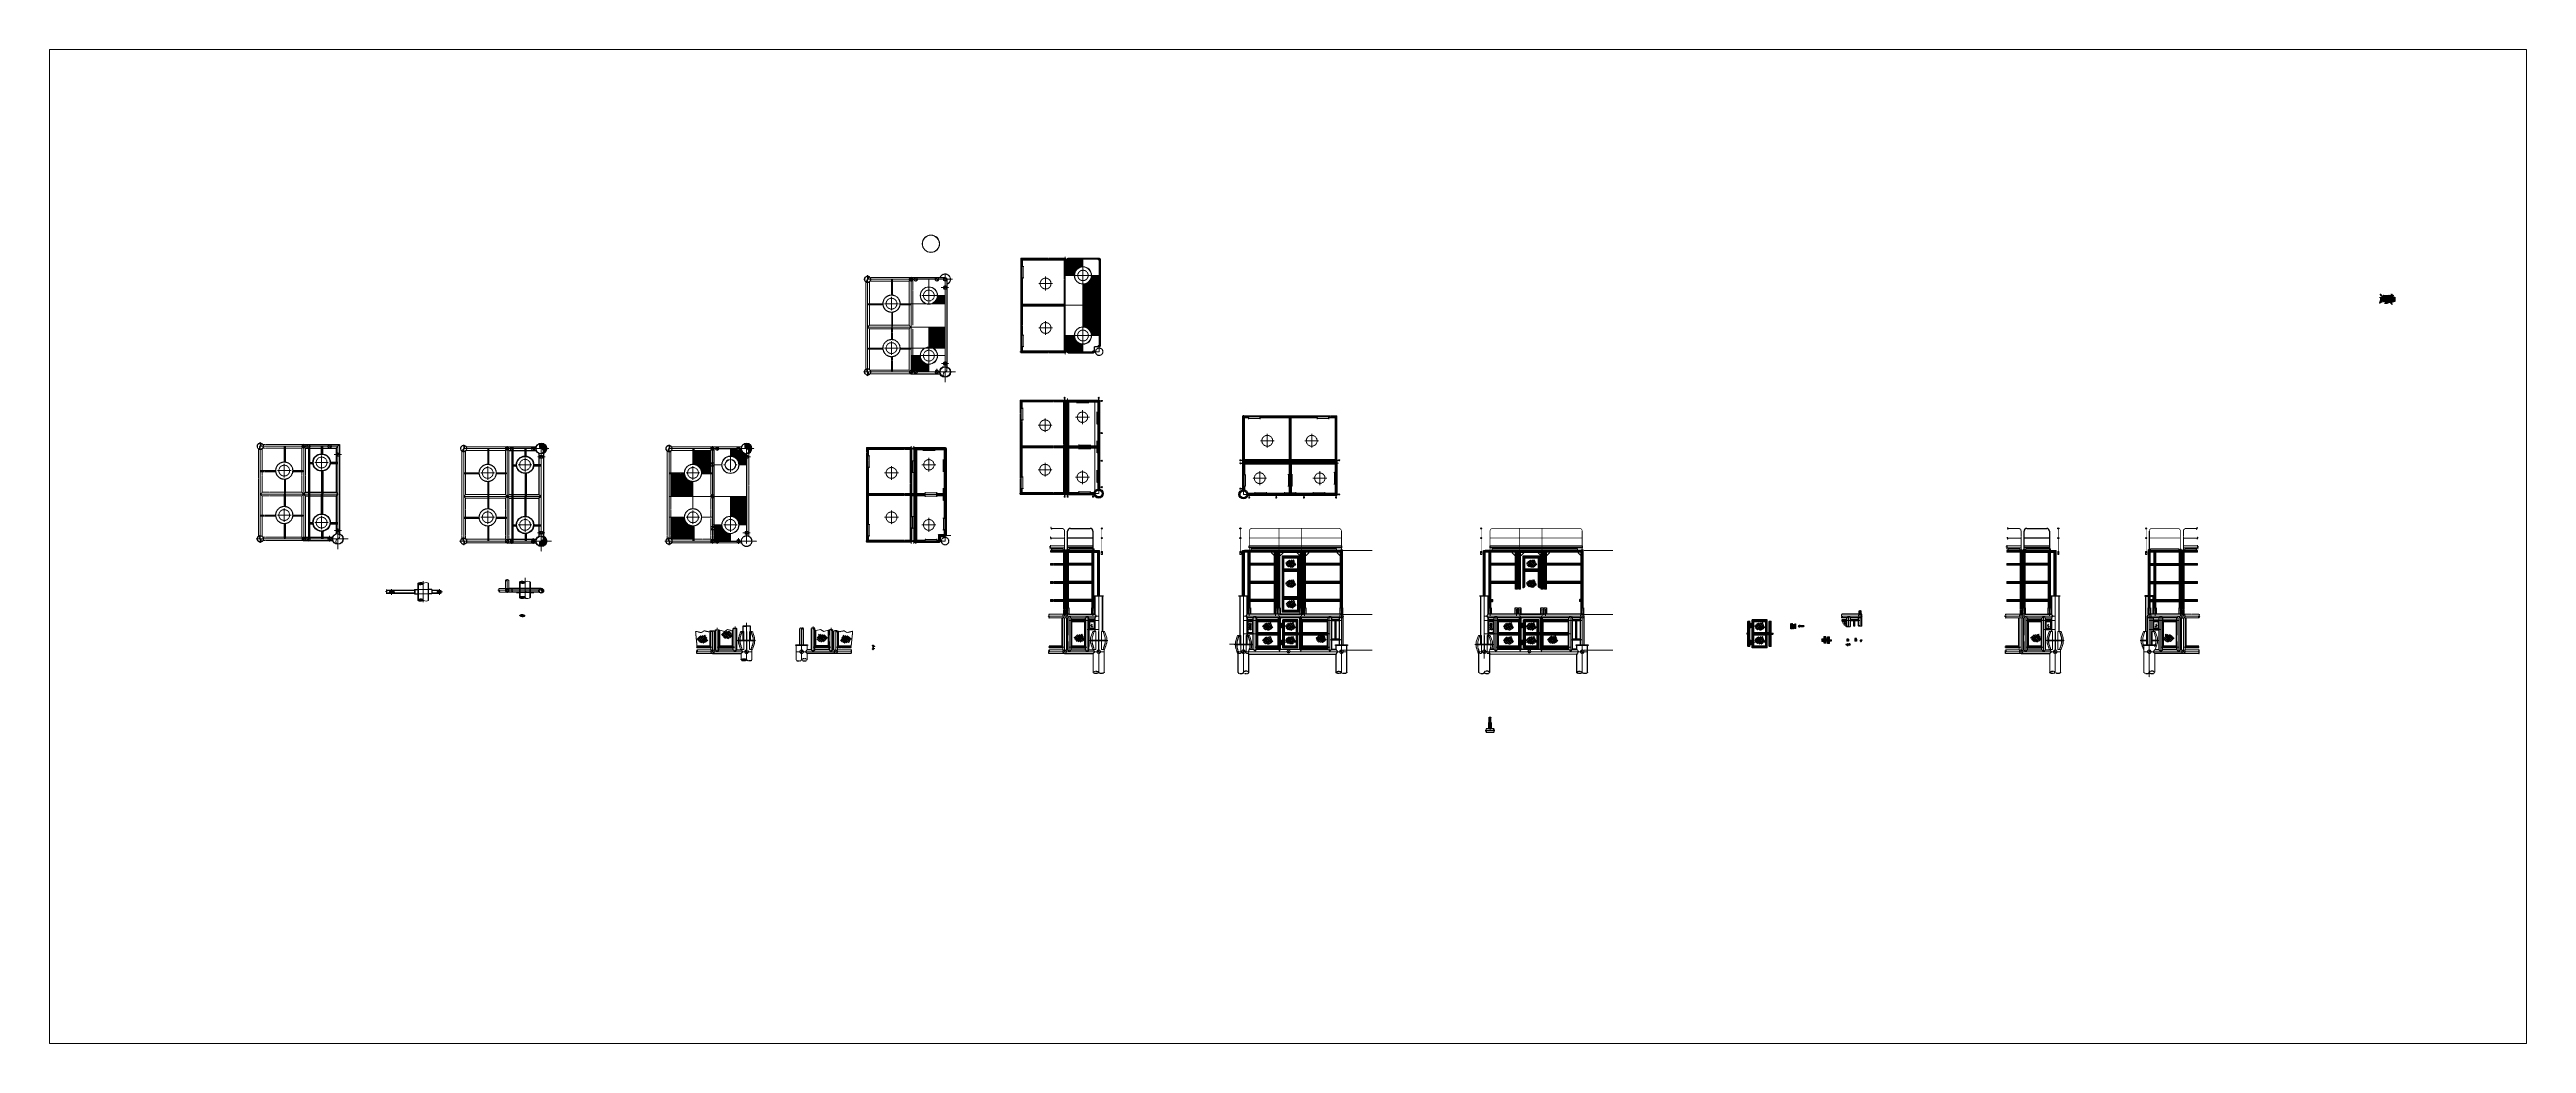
# Model space of a CAD drawing. Header units: inches. Extents: x -18249 to 140262, y -20124 to 30200.
# Drawn here: x -18249 to 97998, y -16437 to 30200 of the extents above; entities that cross this region are included whole.
import ezdxf
from ezdxf.enums import TextEntityAlignment as Align

# ---------------------------------------------------------------- set-up
doc = ezdxf.new("R2010")
doc.units = ezdxf.units.IN
doc.header["$LTSCALE"] = 5
doc.header["$MEASUREMENT"] = 0
for name, pattern in [('BORDER', [1.75, 0.5, -0.25, 0.5, -0.25, 0, -0.25]), ('CENTER', [2, 1.25, -0.25, 0.25, -0.25]), ('DASHDOTX2', [50.8, 25.4, -12.7, 0, -12.7]), ('HIDDEN', [0.375, 0.25, -0.125]), ('PHANTOM2', [1.25, 0.625, -0.125, 0.125, -0.125, 0.125, -0.125])]:
    doc.linetypes.add(name, pattern=pattern)
for name, color, linetype, lineweight in [('BORDER', 6, 'BORDER', 30), ('CENTER LINE', 1, 'CENTER', 0), ('EXISTING', 8, 'PHANTOM2', 0), ('HATCH', 250, 'Continuous', 0), ('HIDDEN', 8, 'HIDDEN', 0), ('SCEN', 1, 'DASHDOTX2', 5), ('SHID', 8, 'HIDDEN', 0), ('SREF', 9, 'PHANTOM2', 9), ('STRUCTURE', 3, 'Continuous', 25)]:
    doc.layers.add(name, color=color, linetype=linetype, lineweight=lineweight)
for name, color, linetype in [('CLOUD', 4, 'Continuous'), ('SDIM', 9, 'Continuous'), ('SMISC', 2, 'Continuous'), ('SROW', 12, 'Continuous'), ('STEXT', 2, 'Continuous'), ('STITLE', 6, 'Continuous'), ('STR', 3, 'Continuous')]:
    doc.layers.add(name, color=color, linetype=linetype)
doc.layers.get('0').freeze()
doc.styles.add('BUKAKA 01', font='simpfrac.shx', dxfattribs={"height": 1.2})
doc.styles.add('BUKAKA 03', font='simpfrac.shx', dxfattribs={"height": 3})
doc.styles.get("Standard").update_dxf_attribs({"font": 'arial.ttf'})
doc.dimstyles.new('BUKAKA 01', dxfattribs={"dimtxt": 1.2, "dimasz": 1.2, "dimexe": 1, "dimexo": 1, "dimgap": 0.5, "dimtad": 0, "dimdec": 0, "dimzin": 0, "dimdsep": 46, "dimtxsty": 'BUKAKA 01', "dimcen": 3, "dimclrd": 251, "dimclre": 250, "dimclrt": 2, "dimadec": 0, "dimazin": 0, "dimtfac": 1, "dimtdec": 0, "dimtofl": 0, "dimtmove": 1, "dimatfit": 3, "dimfxl": 10, "dimtolj": 1, "dimtzin": 0, "dimlwd": 0, "dimlwe": 0, "dimarcsym": 0})
doc.dimstyles.new('CPFRAC', dxfattribs={"dimscale": 12, "dimtxt": 0.3125, "dimasz": 0.375, "dimexe": 0.3125, "dimexo": 0.3125, "dimgap": 0.28125, "dimtad": 1, "dimdec": 4, "dimzin": 3, "dimdsep": 46, "dimlunit": 4, "dimtxsty": 'Standard', "dimcen": 0.34375, "dimclrd": 256, "dimclre": 256, "dimclrt": 2, "dimadec": 0, "dimazin": 0, "dimtfac": 0.75, "dimtdec": 4, "dimtmove": 2, "dimatfit": 3, "dimfxl": 1, "dimfrac": 1, "dimtolj": 1, "dimtzin": 3, "dimlwd": 13, "dimlwe": 5, "dimarcsym": 1})
pattern_1 = [(45, (140174.724, 68503.538), (-8.8388348, 8.8388348), [])]
pattern_2 = [(45, (159127.224, 76444.538), (-8.8388348, 8.8388348), [])]
pattern_3 = [(45, (149810.224, 68503.538), (-8.8388348, 8.8388348), [])]
pattern_4 = [(0, (140174.724, 68503.538), (0, 25), []), (90, (140174.72, 68503.54), (-100, 6e-15), [])]
pattern_5 = [(45, (106537.459, 48712.125), (-11.2253202, 11.2253202), [])]
pattern_6 = [(45, (140174.7243, 70736.6536), (-2.65165043, 2.65165043), [])]
pattern_7 = [(315, (99155.2243, -99857.9617), (2.65165043, 2.65165043), [])]
pattern_8 = [(45, (126432.027, 48521.047), (-11.2253202, 11.2253202), [])]
pattern_9 = [(45, (123062.959, 48712.125), (-11.2253202, 11.2253202), [])]
pattern_10 = [(45, (130627.183, 68610.695), (-8.8388348, 8.8388348), [])]
pattern_11 = [(135, (7787.4063, 2495.993), (-2.6516504, -2.6516504), [])]
pattern_12 = [(135, (89796.5538, 18910.0239), (0.7365695, 0.7365695), []), (45, (89796.5538, 18910.024), (2.946278, -2.946278), [])]
pattern_13 = [(45, (139009.223, 65485.617), (-44.194174, 44.194174), []), (135, (139009.223, 65485.617), (-44.194174, -44.194174), [])]
pattern_14 = [(45, (137733.482, 48521.047), (-11.2253202, 11.2253202), [])]
pattern_15 = [(45, (167953.518, 48712.125), (-11.2253202, 11.2253202), [])]

# ---------------------------------------------------------------- blocks, each defined once
blk = doc.blocks.new('Plan 18inch clamp')
at = {"linetype": 'CENTER'}
for p, q in [((8, 12), (7, 12)), ((8, 12), (7, 12)), ((8, 10), (7, 10)), ((8, 10), (7, 10)), ((8, 6), (7, 6)), ((8, 6), (7, 6)), ((8, 4), (7, 4)), ((8, 4), (7, 4)), ((11, 12), (12, 12)), ((11, 12), (12, 12)), ((11, 10), (12, 10)), ((11, 10), (12, 10)), ((11, 6), (12, 6)), ((11, 6), (12, 6)), ((11, 4), (12, 4)), ((11, 4), (12, 4))]:
    blk.add_line(p, q, dxfattribs=at)
for p, q in [((7, 12), (7, 10)), ((7, 10), (7, 10)), ((7, 11), (7, 11)), ((7, 11), (7, 11)), ((7, 11), (7, 11)), ((7, 10), (7, 11)), ((7, 11), (7, 11)), ((7, 11), (7, 11)), ((7, 11), (7, 11)), ((7, 10), (7, 11)), ((7, 6), (7, 4)), ((7, 4), (7, 4)), ((7, 5), (7, 5)), ((7, 5), (7, 5)), ((7, 5), (7, 5)), ((7, 4), (7, 5)), ((7, 5), (7, 5)), ((7, 5), (7, 5)), ((7, 5), (7, 5)), ((7, 4), (7, 5)), ((12, 12), (12, 10)), ((12, 11), (12, 11)), ((13, 10), (12, 11)), ((12, 10), (13, 10)), ((12, 11), (13, 11)), ((12, 6), (12, 4)), ((12, 5), (12, 5)), ((13, 4), (12, 5)), ((12, 4), (13, 4)), ((12, 5), (13, 5)), ((13, 11), (13, 11)), ((13, 11), (13, 11)), ((13, 11), (13, 11)), ((13, 11), (13, 11)), ((13, 10), (13, 11)), ((13, 5), (13, 5)), ((13, 5), (13, 5)), ((13, 5), (13, 5)), ((13, 5), (13, 5)), ((13, 4), (13, 5))]:
    blk.add_line(p, q)
at = {"ltscale": 12}
for points in [[(9, 16), (0, 16), (0, 0), (9, 0)], [(7, 14), (2, 14), (2, 14), (7, 14)], [(7, 8), (2, 8), (2, 8), (7, 8)], [(7, 2), (2, 2), (2, 2), (7, 2)], [(8, 14), (7, 14), (7, 14), (8, 14)], [(8, 8), (7, 8), (7, 8), (8, 8)], [(8, 2), (7, 2), (7, 2), (8, 2)], [(8, 16), (9, 16), (9, 0), (8, 0)], [(11, 16), (10, 16), (10, 0), (11, 0)], [(10, 16), (19, 16), (19, 0), (10, 0)], [(11, 14), (12, 14), (12, 14), (11, 14)], [(11, 8), (12, 8), (12, 8), (11, 8)], [(11, 2), (12, 2), (12, 2), (11, 2)], [(12, 14), (17, 14), (17, 14), (12, 14)], [(12, 8), (17, 8), (17, 8), (12, 8)], [(12, 2), (17, 2), (17, 2), (12, 2)]]:
    blk.add_lwpolyline(points, close=True, dxfattribs=at)
for points in [[(8, 12), (8, 12), (8, 10), (8, 10)], [(8, 11), (11, 11), (11, 10), (8, 10)], [(8, 6), (8, 6), (8, 4), (8, 4)], [(8, 5), (11, 5), (11, 4), (8, 4)], [(11, 12), (11, 12), (11, 10), (11, 10)], [(11, 6), (11, 6), (11, 4), (11, 4)]]:
    blk.add_lwpolyline(points, close=True)
for centre, radius, start, end in [((7, 11), 0.174, 89.99751, 179.99751), ((7, 12), 0.174, 180.00249, 270.00249), ((7, 12), 0.174, 89.99751, 179.99751), ((7, 10), 0.174, 180.00249, 270.00249), ((7, 11), 0.0696, 89.99751, 179.99751), ((7, 11), 0.0696, 179.99751, 269.99751), ((7, 10), 0.174, 89.99751, 179.99751), ((7, 10), 0.174, 180.00249, 270.00249), ((7, 5), 0.174, 89.99751, 179.99751), ((7, 6), 0.174, 180.00249, 270.00249), ((7, 6), 0.174, 89.99751, 179.99751), ((7, 4), 0.174, 180.00249, 270.00249), ((7, 5), 0.0696, 89.99751, 179.99751), ((7, 5), 0.0696, 179.99751, 269.99751), ((7, 4), 0.174, 89.99751, 179.99751), ((7, 4), 0.174, 180.00249, 270.00249), ((12, 12), 0.174, 0.00249, 90.00249), ((12, 12), 0.174, 269.99751, 359.99751), ((12, 11), 0.174, 0.00249, 90.00249), ((12, 10), 0.174, 269.99751, 359.99751), ((12, 10), 0.174, 269.99751, 359.99751), ((12, 10), 0.174, 0.00249, 90.00249), ((12, 6), 0.174, 0.00249, 90.00249), ((12, 6), 0.174, 269.99751, 359.99751), ((12, 5), 0.174, 0.00249, 90.00249), ((12, 4), 0.174, 269.99751, 359.99751), ((12, 4), 0.174, 269.99751, 359.99751), ((12, 4), 0.174, 0.00249, 90.00249), ((13, 11), 0.0696, 0.00249, 90.00249), ((13, 11), 0.0696, 270.00249, 0.00249), ((13, 5), 0.0696, 0.00249, 90.00249), ((13, 5), 0.0696, 270.00249, 0.00249)]:
    blk.add_arc(centre, radius, start, end)
blk = doc.blocks.new('*D12')
at = {"layer": 'DEFPOINTS', "color": 0, "ltscale": 20, "transparency": 16777216}
for p in [(91315, 18630), (91286, 18578), (91315, 18565)]:
    blk.add_point(p, dxfattribs=at)
at = {"layer": 'SDIM', "lineweight": 5, "ltscale": 20, "transparency": 16777216}
for p, q in [((91286, 18582), (91286, 18634)), ((91315, 18576), (91315, 18634)), ((91315, 18569), (91315, 18573))]:
    blk.add_line(p, q, dxfattribs=at)
at = {"layer": 'SDIM', "lineweight": 13, "ltscale": 20, "transparency": 16777216}
blk.add_line((91291, 18630), (91311, 18630), dxfattribs=at)
at = {"layer": 'SDIM', "ltscale": 20, "transparency": 16777216}
for points in [[(91291, 18631), (91291, 18629), (91286, 18630)], [(91311, 18631), (91311, 18629), (91315, 18630)]]:
    blk.add_solid(points, dxfattribs=at)
at = {"layer": 'SDIM', "color": 2, "ltscale": 20, "transparency": 16777216, "insert": (91301, 18635), "char_height": 3.75, "attachment_point": 5}
blk.add_mtext('\\A1;2\'-5"', dxfattribs=at)
blk = doc.blocks.new('*D13')
at = {"layer": 'DEFPOINTS', "color": 0, "ltscale": 20, "transparency": 16777216}
for p in [(91344, 18630), (91315, 18565), (91344, 18566)]:
    blk.add_point(p, dxfattribs=at)
at = {"layer": 'SDIM', "lineweight": 5, "ltscale": 20, "transparency": 16777216}
for p, q in [((91315, 18576), (91315, 18634)), ((91344, 18576), (91344, 18634)), ((91315, 18569), (91315, 18573)), ((91344, 18569), (91344, 18573))]:
    blk.add_line(p, q, dxfattribs=at)
at = {"layer": 'SDIM', "lineweight": 13, "ltscale": 20, "transparency": 16777216}
blk.add_line((91320, 18630), (91340, 18630), dxfattribs=at)
at = {"layer": 'SDIM', "ltscale": 20, "transparency": 16777216}
for points in [[(91320, 18631), (91320, 18629), (91315, 18630)], [(91340, 18631), (91340, 18629), (91344, 18630)]]:
    blk.add_solid(points, dxfattribs=at)
at = {"layer": 'SDIM', "color": 2, "ltscale": 20, "transparency": 16777216, "insert": (91330, 18635), "char_height": 3.75, "attachment_point": 5}
blk.add_mtext('\\A1;2\'-5"', dxfattribs=at)
blk = doc.blocks.new('*D14')
at = {"layer": 'DEFPOINTS', "color": 0, "ltscale": 20, "transparency": 16777216}
for p in [(91286, 18630), (91286, 18578), (91286, 18565)]:
    blk.add_point(p, dxfattribs=at)
at = {"layer": 'SDIM', "lineweight": 13, "ltscale": 20, "transparency": 16777216}
for p, q in [((91281, 18630), (91277, 18630)), ((91286, 18630), (91286, 18630)), ((91291, 18630), (91295, 18630))]:
    blk.add_line(p, q, dxfattribs=at)
at = {"layer": 'SDIM', "lineweight": 5, "ltscale": 20, "transparency": 16777216}
for p, q in [((91286, 18582), (91286, 18634)), ((91286, 18583), (91286, 18634)), ((91286, 18577), (91286, 18579)), ((91286, 18569), (91286, 18569))]:
    blk.add_line(p, q, dxfattribs=at)
at = {"layer": 'SDIM', "ltscale": 20, "transparency": 16777216}
for points in [[(91281, 18631), (91281, 18629), (91286, 18630)], [(91291, 18631), (91291, 18629), (91286, 18630)]]:
    blk.add_solid(points, dxfattribs=at)
at = {"layer": 'SDIM', "color": 2, "ltscale": 20, "transparency": 16777216, "insert": (91279, 18635), "char_height": 3.75, "attachment_point": 5}
blk.add_mtext('\\A1;{\\H0.750000x;\\S1#2;}"', dxfattribs=at)
blk = doc.blocks.new('*D15')
at = {"layer": 'DEFPOINTS', "color": 0, "ltscale": 20, "transparency": 16777216}
for p in [(91372, 18643), (91286, 18578), (91372, 18566)]:
    blk.add_point(p, dxfattribs=at)
at = {"layer": 'SDIM', "lineweight": 5, "ltscale": 20, "transparency": 16777216}
for p, q in [((91286, 18632), (91286, 18647)), ((91286, 18582), (91286, 18628)), ((91372, 18576), (91372, 18647)), ((91372, 18570), (91372, 18573))]:
    blk.add_line(p, q, dxfattribs=at)
at = {"layer": 'SDIM', "lineweight": 13, "ltscale": 20, "transparency": 16777216}
blk.add_line((91291, 18643), (91368, 18643), dxfattribs=at)
at = {"layer": 'SDIM', "ltscale": 20, "transparency": 16777216}
for points in [[(91291, 18644), (91291, 18642), (91286, 18643)], [(91368, 18644), (91368, 18642), (91372, 18643)]]:
    blk.add_solid(points, dxfattribs=at)
at = {"layer": 'SDIM', "color": 2, "ltscale": 20, "transparency": 16777216, "insert": (91329, 18648), "char_height": 3.75, "attachment_point": 5}
blk.add_mtext('\\A1;7\'-2"', dxfattribs=at)
blk = doc.blocks.new('*D16')
at = {"layer": 'DEFPOINTS', "color": 0, "ltscale": 20, "transparency": 16777216}
for p in [(91372, 18630), (91344, 18566), (91372, 18565)]:
    blk.add_point(p, dxfattribs=at)
at = {"layer": 'SDIM', "lineweight": 5, "ltscale": 20, "transparency": 16777216}
for p, q in [((91344, 18576), (91344, 18634)), ((91372, 18576), (91372, 18634)), ((91344, 18569), (91344, 18573)), ((91372, 18569), (91372, 18573))]:
    blk.add_line(p, q, dxfattribs=at)
at = {"layer": 'SDIM', "lineweight": 13, "ltscale": 20, "transparency": 16777216}
blk.add_line((91349, 18630), (91368, 18630), dxfattribs=at)
at = {"layer": 'SDIM', "ltscale": 20, "transparency": 16777216}
for points in [[(91349, 18631), (91349, 18629), (91344, 18630)], [(91368, 18631), (91368, 18629), (91372, 18630)]]:
    blk.add_solid(points, dxfattribs=at)
at = {"layer": 'SDIM', "color": 2, "ltscale": 20, "transparency": 16777216, "insert": (91358, 18635), "char_height": 3.75, "attachment_point": 5}
blk.add_mtext('\\A1;2\'-4"', dxfattribs=at)
blk = doc.blocks.new('*D17')
at = {"layer": 'DEFPOINTS', "color": 0, "ltscale": 20, "transparency": 16777216}
for p in [(91392, 18643), (91372, 18565), (91392, 18529)]:
    blk.add_point(p, dxfattribs=at)
at = {"layer": 'SDIM', "lineweight": 5, "ltscale": 20, "transparency": 16777216}
for p, q in [((91372, 18576), (91372, 18647)), ((91392, 18576), (91392, 18647)), ((91372, 18569), (91372, 18573)), ((91392, 18568), (91392, 18573)), ((91392, 18560), (91392, 18563)), ((91392, 18537), (91392, 18555))]:
    blk.add_line(p, q, dxfattribs=at)
at = {"layer": 'SDIM', "lineweight": 13, "ltscale": 20, "transparency": 16777216}
blk.add_line((91377, 18643), (91388, 18643), dxfattribs=at)
at = {"layer": 'SDIM', "ltscale": 20, "transparency": 16777216}
for points in [[(91377, 18644), (91377, 18642), (91372, 18643)], [(91388, 18644), (91388, 18642), (91392, 18643)]]:
    blk.add_solid(points, dxfattribs=at)
at = {"layer": 'SDIM', "color": 2, "ltscale": 20, "transparency": 16777216, "insert": (91382, 18648), "char_height": 3.75, "attachment_point": 5}
blk.add_mtext('\\A1;1\'-8"', dxfattribs=at)
blk = doc.blocks.new('*D18')
at = {"layer": 'DEFPOINTS', "color": 0, "ltscale": 20, "transparency": 16777216}
for p in [(91450, 18643), (91392, 18529), (91450, 18529)]:
    blk.add_point(p, dxfattribs=at)
at = {"layer": 'SDIM', "lineweight": 5, "ltscale": 20, "transparency": 16777216}
for p, q in [((91392, 18576), (91392, 18647)), ((91450, 18590), (91450, 18647)), ((91392, 18568), (91392, 18573)), ((91392, 18560), (91392, 18563)), ((91392, 18543), (91392, 18555)), ((91450, 18576), (91450, 18586)), ((91450, 18568), (91450, 18573)), ((91450, 18558), (91450, 18563)), ((91450, 18537), (91450, 18555)), ((91450, 18533), (91450, 18533))]:
    blk.add_line(p, q, dxfattribs=at)
at = {"layer": 'SDIM', "lineweight": 13, "ltscale": 20, "transparency": 16777216}
blk.add_line((91397, 18643), (91446, 18643), dxfattribs=at)
at = {"layer": 'SDIM', "ltscale": 20, "transparency": 16777216}
for points in [[(91397, 18644), (91397, 18642), (91392, 18643)], [(91446, 18644), (91446, 18642), (91450, 18643)]]:
    blk.add_solid(points, dxfattribs=at)
at = {"layer": 'SDIM', "color": 2, "ltscale": 20, "transparency": 16777216, "insert": (91421, 18649), "char_height": 3.75, "attachment_point": 5}
blk.add_mtext('\\A1;4\'-10{\\H0.750000x;\\S3#16;}"', dxfattribs=at)
blk = doc.blocks.new('*D19')
at = {"layer": 'DEFPOINTS', "color": 0, "ltscale": 20, "transparency": 16777216}
for p in [(91506, 18643), (91450, 18529), (91506, 18529)]:
    blk.add_point(p, dxfattribs=at)
at = {"layer": 'SDIM', "lineweight": 5, "ltscale": 20, "transparency": 16777216}
for p, q in [((91450, 18590), (91450, 18647)), ((91506, 18596), (91506, 18647)), ((91450, 18576), (91450, 18586)), ((91450, 18568), (91450, 18573)), ((91450, 18558), (91450, 18563)), ((91450, 18537), (91450, 18555)), ((91450, 18533), (91450, 18533)), ((91506, 18576), (91506, 18583)), ((91506, 18571), (91506, 18573)), ((91506, 18558), (91506, 18560)), ((91506, 18537), (91506, 18555)), ((91506, 18533), (91506, 18533))]:
    blk.add_line(p, q, dxfattribs=at)
at = {"layer": 'SDIM', "lineweight": 13, "ltscale": 20, "transparency": 16777216}
blk.add_line((91455, 18643), (91502, 18643), dxfattribs=at)
at = {"layer": 'SDIM', "ltscale": 20, "transparency": 16777216}
for points in [[(91455, 18644), (91455, 18642), (91450, 18643)], [(91502, 18644), (91502, 18642), (91506, 18643)]]:
    blk.add_solid(points, dxfattribs=at)
at = {"layer": 'SDIM', "color": 2, "ltscale": 20, "transparency": 16777216, "insert": (91478, 18649), "char_height": 3.75, "attachment_point": 5}
blk.add_mtext('\\A1;4\'-7{\\H0.750000x;\\S13#16;}"', dxfattribs=at)
blk = doc.blocks.new('*D20')
at = {"layer": 'DEFPOINTS', "color": 0, "ltscale": 20, "transparency": 16777216}
for p in [(91546, 18643), (91506, 18529), (91546, 18578)]:
    blk.add_point(p, dxfattribs=at)
at = {"layer": 'SDIM', "lineweight": 5, "ltscale": 20, "transparency": 16777216}
for p, q in [((91506, 18596), (91506, 18647)), ((91546, 18582), (91546, 18647)), ((91506, 18576), (91506, 18583)), ((91506, 18571), (91506, 18573)), ((91506, 18558), (91506, 18560)), ((91506, 18537), (91506, 18555)), ((91506, 18533), (91506, 18533))]:
    blk.add_line(p, q, dxfattribs=at)
at = {"layer": 'SDIM', "lineweight": 13, "ltscale": 20, "transparency": 16777216}
blk.add_line((91511, 18643), (91542, 18643), dxfattribs=at)
at = {"layer": 'SDIM', "ltscale": 20, "transparency": 16777216}
for points in [[(91511, 18644), (91511, 18642), (91506, 18643)], [(91542, 18644), (91542, 18642), (91546, 18643)]]:
    blk.add_solid(points, dxfattribs=at)
at = {"layer": 'SDIM', "color": 2, "ltscale": 20, "transparency": 16777216, "insert": (91526, 18648), "char_height": 3.75, "attachment_point": 5}
blk.add_mtext('\\A1;3\'-4"', dxfattribs=at)
blk = doc.blocks.new('*D21')
at = {"layer": 'DEFPOINTS', "color": 0, "ltscale": 20, "transparency": 16777216}
for p in [(91426, 18630), (91372, 18566), (91426, 18571)]:
    blk.add_point(p, dxfattribs=at)
at = {"layer": 'SDIM', "lineweight": 5, "ltscale": 20, "transparency": 16777216}
for p, q in [((91372, 18576), (91372, 18634)), ((91426, 18576), (91426, 18634)), ((91372, 18570), (91372, 18573))]:
    blk.add_line(p, q, dxfattribs=at)
at = {"layer": 'SDIM', "lineweight": 13, "ltscale": 20, "transparency": 16777216}
for p, q in [((91377, 18630), (91390, 18630)), ((91394, 18630), (91422, 18630))]:
    blk.add_line(p, q, dxfattribs=at)
at = {"layer": 'SDIM', "ltscale": 20, "transparency": 16777216}
for points in [[(91377, 18631), (91377, 18629), (91372, 18630)], [(91422, 18631), (91422, 18629), (91426, 18630)]]:
    blk.add_solid(points, dxfattribs=at)
at = {"layer": 'SDIM', "color": 2, "ltscale": 20, "transparency": 16777216, "insert": (91399, 18635), "char_height": 3.75, "attachment_point": 5}
blk.add_mtext('\\A1;4\'-6"', dxfattribs=at)
blk = doc.blocks.new('*D22')
at = {"layer": 'DEFPOINTS', "color": 0, "ltscale": 20, "transparency": 16777216}
for p in [(91432, 18630), (91426, 18571), (91432, 18565)]:
    blk.add_point(p, dxfattribs=at)
at = {"layer": 'SDIM', "lineweight": 13, "ltscale": 20, "transparency": 16777216}
for p, q in [((91422, 18630), (91417, 18630)), ((91428, 18630), (91432, 18630)), ((91437, 18630), (91441, 18630))]:
    blk.add_line(p, q, dxfattribs=at)
at = {"layer": 'SDIM', "lineweight": 5, "ltscale": 20, "transparency": 16777216}
for p, q in [((91426, 18576), (91426, 18634)), ((91432, 18576), (91432, 18634)), ((91432, 18569), (91432, 18573))]:
    blk.add_line(p, q, dxfattribs=at)
at = {"layer": 'SDIM', "ltscale": 20, "transparency": 16777216}
for points in [[(91422, 18631), (91422, 18629), (91426, 18630)], [(91437, 18631), (91437, 18629), (91432, 18630)]]:
    blk.add_solid(points, dxfattribs=at)
at = {"layer": 'SDIM', "color": 2, "ltscale": 20, "transparency": 16777216, "insert": (91429, 18635), "char_height": 3.75, "attachment_point": 5}
blk.add_mtext('\\A1;6"', dxfattribs=at)
blk = doc.blocks.new('*D23')
at = {"layer": 'DEFPOINTS', "color": 0, "ltscale": 20, "transparency": 16777216}
for p in [(91468, 18630), (91432, 18565), (91468, 18565)]:
    blk.add_point(p, dxfattribs=at)
at = {"layer": 'SDIM', "lineweight": 5, "ltscale": 20, "transparency": 16777216}
for p, q in [((91432, 18632), (91432, 18634)), ((91432, 18576), (91432, 18628)), ((91468, 18596), (91468, 18634)), ((91432, 18569), (91432, 18573)), ((91468, 18576), (91468, 18583)), ((91468, 18569), (91468, 18573))]:
    blk.add_line(p, q, dxfattribs=at)
at = {"layer": 'SDIM', "lineweight": 13, "ltscale": 20, "transparency": 16777216}
for p, q in [((91437, 18630), (91448, 18630)), ((91452, 18630), (91464, 18630))]:
    blk.add_line(p, q, dxfattribs=at)
at = {"layer": 'SDIM', "ltscale": 20, "transparency": 16777216}
for points in [[(91437, 18631), (91437, 18629), (91432, 18630)], [(91464, 18631), (91464, 18629), (91468, 18630)]]:
    blk.add_solid(points, dxfattribs=at)
at = {"layer": 'SDIM', "color": 2, "ltscale": 20, "transparency": 16777216, "insert": (91450, 18635), "char_height": 3.75, "attachment_point": 5}
blk.add_mtext('\\A1;3\'-0"', dxfattribs=at)
blk = doc.blocks.new('*D24')
at = {"layer": 'DEFPOINTS', "color": 0, "ltscale": 20, "transparency": 16777216}
for p in [(91504, 18630), (91468, 18565), (91504, 18571)]:
    blk.add_point(p, dxfattribs=at)
at = {"layer": 'SDIM', "lineweight": 5, "ltscale": 20, "transparency": 16777216}
for p, q in [((91468, 18596), (91468, 18634)), ((91504, 18596), (91504, 18634)), ((91468, 18576), (91468, 18583)), ((91468, 18569), (91468, 18573)), ((91504, 18576), (91504, 18583))]:
    blk.add_line(p, q, dxfattribs=at)
at = {"layer": 'SDIM', "lineweight": 13, "ltscale": 20, "transparency": 16777216}
blk.add_line((91473, 18630), (91500, 18630), dxfattribs=at)
at = {"layer": 'SDIM', "ltscale": 20, "transparency": 16777216}
for points in [[(91473, 18631), (91473, 18629), (91468, 18630)], [(91500, 18631), (91500, 18629), (91504, 18630)]]:
    blk.add_solid(points, dxfattribs=at)
at = {"layer": 'SDIM', "color": 2, "ltscale": 20, "transparency": 16777216, "insert": (91486, 18635), "char_height": 3.75, "attachment_point": 5}
blk.add_mtext('\\A1;3\'-0"', dxfattribs=at)
blk = doc.blocks.new('*D25')
at = {"layer": 'DEFPOINTS', "color": 0, "ltscale": 20, "transparency": 16777216}
for p in [(91511, 18630), (91504, 18571), (91511, 18565)]:
    blk.add_point(p, dxfattribs=at)
at = {"layer": 'SDIM', "lineweight": 13, "ltscale": 20, "transparency": 16777216}
for p, q in [((91500, 18630), (91495, 18630)), ((91508, 18630), (91511, 18630)), ((91515, 18630), (91520, 18630))]:
    blk.add_line(p, q, dxfattribs=at)
at = {"layer": 'SDIM', "lineweight": 5, "ltscale": 20, "transparency": 16777216}
for p, q in [((91504, 18596), (91504, 18634)), ((91511, 18596), (91511, 18634)), ((91504, 18576), (91504, 18583)), ((91511, 18576), (91511, 18583)), ((91511, 18569), (91511, 18573))]:
    blk.add_line(p, q, dxfattribs=at)
at = {"layer": 'SDIM', "ltscale": 20, "transparency": 16777216}
for points in [[(91500, 18631), (91500, 18629), (91504, 18630)], [(91515, 18631), (91515, 18629), (91511, 18630)]]:
    blk.add_solid(points, dxfattribs=at)
at = {"layer": 'SDIM', "color": 2, "ltscale": 20, "transparency": 16777216, "insert": (91507, 18636), "char_height": 3.75, "attachment_point": 5}
blk.add_mtext('\\A1;6{\\H0.750000x;\\S1#2;}"', dxfattribs=at)
blk = doc.blocks.new('*D26')
at = {"layer": 'DEFPOINTS', "color": 0, "ltscale": 20, "transparency": 16777216}
for p in [(91546, 18630), (91511, 18565), (91546, 18578)]:
    blk.add_point(p, dxfattribs=at)
at = {"layer": 'SDIM', "lineweight": 5, "ltscale": 20, "transparency": 16777216}
for p, q in [((91511, 18632), (91511, 18634)), ((91511, 18596), (91511, 18628)), ((91546, 18582), (91546, 18634)), ((91511, 18576), (91511, 18583)), ((91511, 18569), (91511, 18573))]:
    blk.add_line(p, q, dxfattribs=at)
at = {"layer": 'SDIM', "lineweight": 13, "ltscale": 20, "transparency": 16777216}
blk.add_line((91515, 18630), (91542, 18630), dxfattribs=at)
at = {"layer": 'SDIM', "ltscale": 20, "transparency": 16777216}
for points in [[(91515, 18631), (91515, 18629), (91511, 18630)], [(91542, 18631), (91542, 18629), (91546, 18630)]]:
    blk.add_solid(points, dxfattribs=at)
at = {"layer": 'SDIM', "color": 2, "ltscale": 20, "transparency": 16777216, "insert": (91528, 18636), "char_height": 3.75, "attachment_point": 5}
blk.add_mtext('\\A1;2\'-11{\\H0.750000x;\\S1#2;}"', dxfattribs=at)
blk = doc.blocks.new('*D27')
at = {"layer": 'DEFPOINTS', "color": 0, "ltscale": 20, "transparency": 16777216}
for p in [(91547, 18630), (91546, 18578), (91547, 18565)]:
    blk.add_point(p, dxfattribs=at)
at = {"layer": 'SDIM', "lineweight": 13, "ltscale": 20, "transparency": 16777216}
for p, q in [((91542, 18630), (91537, 18630)), ((91546, 18630), (91547, 18630)), ((91551, 18630), (91556, 18630))]:
    blk.add_line(p, q, dxfattribs=at)
at = {"layer": 'SDIM', "lineweight": 5, "ltscale": 20, "transparency": 16777216}
for p, q in [((91546, 18582), (91546, 18634)), ((91547, 18583), (91547, 18634)), ((91547, 18577), (91547, 18579)), ((91547, 18569), (91547, 18570))]:
    blk.add_line(p, q, dxfattribs=at)
at = {"layer": 'SDIM', "ltscale": 20, "transparency": 16777216}
for points in [[(91542, 18631), (91542, 18629), (91546, 18630)], [(91551, 18631), (91551, 18629), (91547, 18630)]]:
    blk.add_solid(points, dxfattribs=at)
at = {"layer": 'SDIM', "color": 2, "ltscale": 20, "transparency": 16777216, "insert": (91553, 18636), "char_height": 3.75, "attachment_point": 5}
blk.add_mtext('\\A1;{\\H0.750000x;\\S1#2;}"', dxfattribs=at)
blk = doc.blocks.new('*D28')
at = {"layer": 'DEFPOINTS', "color": 0, "ltscale": 20, "transparency": 16777216}
for p in [(91577, 18643), (91546, 18578), (91577, 18532)]:
    blk.add_point(p, dxfattribs=at)
at = {"layer": 'SDIM', "lineweight": 5, "ltscale": 20, "transparency": 16777216}
for p, q in [((91546, 18632), (91546, 18647)), ((91546, 18582), (91546, 18628)), ((91577, 18620), (91577, 18647)), ((91577, 18615), (91577, 18616)), ((91577, 18610), (91577, 18611)), ((91577, 18603), (91577, 18607)), ((91577, 18598), (91577, 18599)), ((91577, 18594), (91577, 18594)), ((91577, 18550), (91577, 18580)), ((91577, 18538), (91577, 18540))]:
    blk.add_line(p, q, dxfattribs=at)
at = {"layer": 'SDIM', "lineweight": 13, "ltscale": 20, "transparency": 16777216}
blk.add_line((91551, 18643), (91573, 18643), dxfattribs=at)
at = {"layer": 'SDIM', "ltscale": 20, "transparency": 16777216}
for points in [[(91551, 18644), (91551, 18642), (91546, 18643)], [(91573, 18644), (91573, 18642), (91577, 18643)]]:
    blk.add_solid(points, dxfattribs=at)
at = {"layer": 'SDIM', "color": 2, "ltscale": 20, "transparency": 16777216, "insert": (91562, 18649), "char_height": 3.75, "attachment_point": 5}
blk.add_mtext('\\A1;2\'-7{\\H0.750000x;\\S3#16;}"', dxfattribs=at)
blk = doc.blocks.new('*D29')
at = {"layer": 'DEFPOINTS', "color": 0, "ltscale": 20, "transparency": 16777216}
for p in [(91637, 18643), (91577, 18532), (91637, 18564)]:
    blk.add_point(p, dxfattribs=at)
at = {"layer": 'SDIM', "lineweight": 5, "ltscale": 20, "transparency": 16777216}
for p, q in [((91577, 18620), (91577, 18647)), ((91577, 18615), (91577, 18616)), ((91577, 18610), (91577, 18611)), ((91577, 18603), (91577, 18607)), ((91637, 18646), (91637, 18647)), ((91637, 18641), (91637, 18642)), ((91637, 18636), (91637, 18637)), ((91637, 18570), (91637, 18633)), ((91577, 18598), (91577, 18599)), ((91577, 18594), (91577, 18594)), ((91577, 18556), (91577, 18580)), ((91577, 18538), (91577, 18540))]:
    blk.add_line(p, q, dxfattribs=at)
at = {"layer": 'SDIM', "lineweight": 13, "ltscale": 20, "transparency": 16777216}
for p, q in [((91582, 18643), (91601, 18643)), ((91605, 18643), (91605, 18643)), ((91609, 18643), (91610, 18643)), ((91614, 18643), (91633, 18643))]:
    blk.add_line(p, q, dxfattribs=at)
at = {"layer": 'SDIM', "ltscale": 20, "transparency": 16777216}
for points in [[(91582, 18644), (91582, 18642), (91577, 18643)], [(91633, 18644), (91633, 18642), (91637, 18643)]]:
    blk.add_solid(points, dxfattribs=at)
at = {"layer": 'SDIM', "color": 2, "ltscale": 20, "transparency": 16777216, "insert": (91607, 18648), "char_height": 3.75, "attachment_point": 5}
blk.add_mtext('\\A1;5\'-0"', dxfattribs=at)
blk = doc.blocks.new('*D30')
at = {"layer": 'DEFPOINTS', "color": 0, "ltscale": 20, "transparency": 16777216}
for p in [(91673, 18643), (91637, 18564), (91673, 18565)]:
    blk.add_point(p, dxfattribs=at)
at = {"layer": 'SDIM', "lineweight": 5, "ltscale": 20, "transparency": 16777216}
for p, q in [((91637, 18646), (91637, 18647)), ((91637, 18641), (91637, 18642)), ((91637, 18636), (91637, 18637)), ((91637, 18570), (91637, 18633)), ((91673, 18601), (91673, 18647)), ((91673, 18569), (91673, 18586))]:
    blk.add_line(p, q, dxfattribs=at)
at = {"layer": 'SDIM', "lineweight": 13, "ltscale": 20, "transparency": 16777216}
for p, q in [((91642, 18643), (91644, 18643)), ((91648, 18643), (91669, 18643))]:
    blk.add_line(p, q, dxfattribs=at)
at = {"layer": 'SDIM', "ltscale": 20, "transparency": 16777216}
for points in [[(91642, 18644), (91642, 18642), (91637, 18643)], [(91669, 18644), (91669, 18642), (91673, 18643)]]:
    blk.add_solid(points, dxfattribs=at)
at = {"layer": 'SDIM', "color": 2, "ltscale": 20, "transparency": 16777216, "insert": (91655, 18648), "char_height": 3.75, "attachment_point": 5}
blk.add_mtext('\\A1;3\'-0"', dxfattribs=at)
blk = doc.blocks.new('*D31')
at = {"layer": 'DEFPOINTS', "color": 0, "ltscale": 20, "transparency": 16777216}
for p in [(91673, 18656), (91546, 18578), (91673, 18565)]:
    blk.add_point(p, dxfattribs=at)
at = {"layer": 'SDIM', "lineweight": 5, "ltscale": 20, "transparency": 16777216}
for p, q in [((91546, 18632), (91546, 18660)), ((91546, 18582), (91546, 18628)), ((91673, 18601), (91673, 18660)), ((91673, 18569), (91673, 18586))]:
    blk.add_line(p, q, dxfattribs=at)
at = {"layer": 'SDIM', "lineweight": 13, "ltscale": 20, "transparency": 16777216}
for p, q in [((91551, 18656), (91614, 18656)), ((91617, 18656), (91618, 18656)), ((91622, 18656), (91623, 18656)), ((91627, 18656), (91633, 18656)), ((91644, 18656), (91648, 18656)), ((91651, 18656), (91652, 18656)), ((91656, 18656), (91657, 18656)), ((91661, 18656), (91669, 18656))]:
    blk.add_line(p, q, dxfattribs=at)
at = {"layer": 'SDIM', "ltscale": 20, "transparency": 16777216}
for points in [[(91551, 18657), (91551, 18655), (91546, 18656)], [(91669, 18657), (91669, 18655), (91673, 18656)]]:
    blk.add_solid(points, dxfattribs=at)
at = {"layer": 'SDIM', "color": 2, "ltscale": 20, "transparency": 16777216, "insert": (91610, 18662), "char_height": 3.75, "attachment_point": 5}
blk.add_mtext('\\A1;10\'-7{\\H0.750000x;\\S1#8;}"', dxfattribs=at)
blk = doc.blocks.new('*D32')
at = {"layer": 'DEFPOINTS', "color": 0, "ltscale": 20, "transparency": 16777216}
for p in [(91286, 18656), (91286, 18578), (91546, 18578)]:
    blk.add_point(p, dxfattribs=at)
at = {"layer": 'SDIM', "lineweight": 5, "ltscale": 20, "transparency": 16777216}
for p, q in [((91286, 18632), (91286, 18660)), ((91286, 18582), (91286, 18628)), ((91546, 18632), (91546, 18660)), ((91546, 18582), (91546, 18628))]:
    blk.add_line(p, q, dxfattribs=at)
at = {"layer": 'SDIM', "lineweight": 13, "ltscale": 20, "transparency": 16777216}
blk.add_line((91542, 18656), (91291, 18656), dxfattribs=at)
at = {"layer": 'SDIM', "ltscale": 20, "transparency": 16777216}
for points in [[(91291, 18657), (91291, 18655), (91286, 18656)], [(91542, 18657), (91542, 18655), (91546, 18656)]]:
    blk.add_solid(points, dxfattribs=at)
at = {"layer": 'SDIM', "color": 2, "ltscale": 20, "transparency": 16777216, "insert": (91416, 18661), "char_height": 3.75, "attachment_point": 5}
blk.add_mtext('\\A1;21\'-8"', dxfattribs=at)
blk = doc.blocks.new('*D33')
at = {"layer": 'DEFPOINTS', "color": 0, "ltscale": 20, "transparency": 16777216}
for p in [(91181, 18531), (91273, 18565), (91372, 18531)]:
    blk.add_point(p, dxfattribs=at)
at = {"layer": 'SDIM', "lineweight": 5, "ltscale": 20, "transparency": 16777216}
for p, q in [((91269, 18565), (91178, 18565)), ((91275, 18531), (91178, 18531)), ((91284, 18531), (91278, 18531)), ((91293, 18531), (91287, 18531)), ((91311, 18531), (91302, 18531)), ((91334, 18531), (91319, 18531)), ((91361, 18531), (91348, 18531)), ((91368, 18531), (91365, 18531))]:
    blk.add_line(p, q, dxfattribs=at)
at = {"layer": 'SDIM', "lineweight": 13, "ltscale": 20, "transparency": 16777216}
blk.add_line((91181, 18560), (91181, 18535), dxfattribs=at)
at = {"layer": 'SDIM', "ltscale": 20, "transparency": 16777216}
for points in [[(91181, 18560), (91182, 18560), (91181, 18565)], [(91181, 18535), (91182, 18535), (91181, 18531)]]:
    blk.add_solid(points, dxfattribs=at)
at = {"layer": 'SDIM', "color": 2, "ltscale": 20, "transparency": 16777216, "insert": (91176, 18548), "char_height": 3.75, "attachment_point": 5, "rotation": 90}
blk.add_mtext('\\A1;2\'-10"', dxfattribs=at)
blk = doc.blocks.new('*D34')
at = {"layer": 'DEFPOINTS', "color": 0, "ltscale": 20, "transparency": 16777216}
for p in [(91181, 18509), (91236, 18509), (91372, 18531)]:
    blk.add_point(p, dxfattribs=at)
at = {"layer": 'SDIM', "lineweight": 5, "ltscale": 20, "transparency": 16777216}
for p, q in [((91275, 18531), (91178, 18531)), ((91232, 18509), (91178, 18509)), ((91284, 18531), (91278, 18531)), ((91293, 18531), (91287, 18531)), ((91311, 18531), (91302, 18531)), ((91334, 18531), (91319, 18531)), ((91361, 18531), (91348, 18531)), ((91368, 18531), (91365, 18531))]:
    blk.add_line(p, q, dxfattribs=at)
at = {"layer": 'SDIM', "lineweight": 13, "ltscale": 20, "transparency": 16777216}
blk.add_line((91181, 18526), (91181, 18514), dxfattribs=at)
at = {"layer": 'SDIM', "ltscale": 20, "transparency": 16777216}
for points in [[(91181, 18526), (91182, 18526), (91181, 18531)], [(91181, 18514), (91182, 18514), (91181, 18509)]]:
    blk.add_solid(points, dxfattribs=at)
at = {"layer": 'SDIM', "color": 2, "ltscale": 20, "transparency": 16777216, "insert": (91175, 18520), "char_height": 3.75, "attachment_point": 5, "rotation": 90}
blk.add_mtext('\\A1;1\'-9{\\H0.750000x;\\S1#2;}"', dxfattribs=at)
blk = doc.blocks.new('*D35')
at = {"layer": 'DEFPOINTS', "color": 0, "ltscale": 20, "transparency": 16777216}
for p in [(91181, 18481), (91236, 18509), (91261, 18481)]:
    blk.add_point(p, dxfattribs=at)
at = {"layer": 'SDIM', "lineweight": 5, "ltscale": 20, "transparency": 16777216}
for p, q in [((91232, 18509), (91178, 18509)), ((91188, 18481), (91178, 18481)), ((91258, 18481), (91239, 18481))]:
    blk.add_line(p, q, dxfattribs=at)
at = {"layer": 'SDIM', "lineweight": 13, "ltscale": 20, "transparency": 16777216}
blk.add_line((91181, 18505), (91181, 18485), dxfattribs=at)
at = {"layer": 'SDIM', "ltscale": 20, "transparency": 16777216}
for points in [[(91181, 18505), (91182, 18505), (91181, 18509)], [(91181, 18485), (91182, 18485), (91181, 18481)]]:
    blk.add_solid(points, dxfattribs=at)
at = {"layer": 'SDIM', "color": 2, "ltscale": 20, "transparency": 16777216, "insert": (91175, 18495), "char_height": 3.75, "attachment_point": 5, "rotation": 90}
blk.add_mtext('\\A1;2\'-4{\\H0.750000x;\\S1#2;}"', dxfattribs=at)
blk = doc.blocks.new('*D36')
at = {"layer": 'DEFPOINTS', "color": 0, "ltscale": 20, "transparency": 16777216}
for p in [(91181, 18449), (91236, 18449), (91261, 18481)]:
    blk.add_point(p, dxfattribs=at)
at = {"layer": 'SDIM', "lineweight": 5, "ltscale": 20, "transparency": 16777216}
for p, q in [((91183, 18481), (91178, 18481)), ((91232, 18449), (91178, 18449)), ((91258, 18481), (91239, 18481))]:
    blk.add_line(p, q, dxfattribs=at)
at = {"layer": 'SDIM', "lineweight": 13, "ltscale": 20, "transparency": 16777216}
blk.add_line((91181, 18476), (91181, 18454), dxfattribs=at)
at = {"layer": 'SDIM', "ltscale": 20, "transparency": 16777216}
for points in [[(91181, 18476), (91182, 18476), (91181, 18481)], [(91181, 18454), (91182, 18454), (91181, 18449)]]:
    blk.add_solid(points, dxfattribs=at)
at = {"layer": 'SDIM', "color": 2, "ltscale": 20, "transparency": 16777216, "insert": (91175, 18465), "char_height": 3.75, "attachment_point": 5, "rotation": 90}
blk.add_mtext('\\A1;2\'-7{\\H0.750000x;\\S1#2;}"', dxfattribs=at)
blk = doc.blocks.new('*D37')
at = {"layer": 'DEFPOINTS', "color": 0, "ltscale": 20, "transparency": 16777216}
for p in [(91181, 18423), (91236, 18449), (91372, 18423)]:
    blk.add_point(p, dxfattribs=at)
at = {"layer": 'SDIM', "lineweight": 5, "ltscale": 20, "transparency": 16777216}
for p, q in [((91232, 18449), (91178, 18449)), ((91237, 18423), (91178, 18423)), ((91241, 18423), (91240, 18423)), ((91246, 18423), (91245, 18423)), ((91252, 18423), (91250, 18423)), ((91266, 18423), (91262, 18423)), ((91275, 18423), (91269, 18423)), ((91284, 18423), (91278, 18423)), ((91293, 18423), (91287, 18423)), ((91311, 18423), (91296, 18423)), ((91334, 18423), (91319, 18423)), ((91361, 18423), (91348, 18423)), ((91368, 18423), (91365, 18423))]:
    blk.add_line(p, q, dxfattribs=at)
at = {"layer": 'SDIM', "lineweight": 13, "ltscale": 20, "transparency": 16777216}
blk.add_line((91181, 18445), (91181, 18427), dxfattribs=at)
at = {"layer": 'SDIM', "ltscale": 20, "transparency": 16777216}
for points in [[(91181, 18445), (91182, 18445), (91181, 18449)], [(91181, 18427), (91182, 18427), (91181, 18423)]]:
    blk.add_solid(points, dxfattribs=at)
at = {"layer": 'SDIM', "color": 2, "ltscale": 20, "transparency": 16777216, "insert": (91175, 18436), "char_height": 3.75, "attachment_point": 5, "rotation": 90}
blk.add_mtext('\\A1;2\'-2{\\H0.750000x;\\S1#2;}"', dxfattribs=at)
blk = doc.blocks.new('*D38')
at = {"layer": 'DEFPOINTS', "color": 0, "ltscale": 20, "transparency": 16777216}
for p in [(91181, 18394), (91273, 18394), (91372, 18423)]:
    blk.add_point(p, dxfattribs=at)
at = {"layer": 'SDIM', "lineweight": 5, "ltscale": 20, "transparency": 16777216}
for p, q in [((91237, 18423), (91178, 18423)), ((91195, 18394), (91178, 18394)), ((91200, 18394), (91199, 18394)), ((91204, 18394), (91204, 18394)), ((91218, 18394), (91208, 18394)), ((91244, 18394), (91228, 18394)), ((91241, 18423), (91240, 18423)), ((91246, 18423), (91245, 18423)), ((91248, 18394), (91248, 18394)), ((91252, 18423), (91250, 18423)), ((91253, 18394), (91253, 18394)), ((91269, 18394), (91257, 18394)), ((91266, 18423), (91262, 18423)), ((91275, 18423), (91269, 18423)), ((91284, 18423), (91278, 18423)), ((91293, 18423), (91287, 18423)), ((91311, 18423), (91296, 18423)), ((91334, 18423), (91319, 18423)), ((91361, 18423), (91348, 18423)), ((91368, 18423), (91365, 18423))]:
    blk.add_line(p, q, dxfattribs=at)
at = {"layer": 'SDIM', "lineweight": 13, "ltscale": 20, "transparency": 16777216}
blk.add_line((91181, 18418), (91181, 18398), dxfattribs=at)
at = {"layer": 'SDIM', "ltscale": 20, "transparency": 16777216}
for points in [[(91181, 18418), (91182, 18418), (91181, 18423)], [(91181, 18398), (91182, 18398), (91181, 18394)]]:
    blk.add_solid(points, dxfattribs=at)
at = {"layer": 'SDIM', "color": 2, "ltscale": 20, "transparency": 16777216, "insert": (91176, 18408), "char_height": 3.75, "attachment_point": 5, "rotation": 90}
blk.add_mtext('\\A1;2\'-5"', dxfattribs=at)
blk = doc.blocks.new('*D39')
at = {"layer": 'DEFPOINTS', "color": 0, "ltscale": 20, "transparency": 16777216}
for p in [(91195, 18531), (91367, 18526), (91372, 18531)]:
    blk.add_point(p, dxfattribs=at)
at = {"layer": 'SDIM', "lineweight": 5, "ltscale": 20, "transparency": 16777216}
for p, q in [((91275, 18531), (91191, 18531)), ((91275, 18526), (91191, 18526)), ((91284, 18531), (91278, 18531)), ((91284, 18526), (91278, 18526)), ((91293, 18531), (91287, 18531)), ((91293, 18526), (91287, 18526)), ((91311, 18531), (91302, 18531)), ((91311, 18526), (91302, 18526)), ((91334, 18531), (91319, 18531)), ((91340, 18526), (91319, 18526)), ((91361, 18531), (91348, 18531)), ((91361, 18526), (91348, 18526)), ((91368, 18531), (91365, 18531))]:
    blk.add_line(p, q, dxfattribs=at)
at = {"layer": 'SDIM', "lineweight": 13, "ltscale": 20, "transparency": 16777216}
for p, q in [((91195, 18535), (91195, 18540)), ((91195, 18526), (91195, 18529)), ((91195, 18521), (91195, 18517))]:
    blk.add_line(p, q, dxfattribs=at)
at = {"layer": 'SDIM', "ltscale": 20, "transparency": 16777216}
for points in [[(91194, 18535), (91196, 18535), (91195, 18531)], [(91194, 18521), (91196, 18521), (91195, 18526)]]:
    blk.add_solid(points, dxfattribs=at)
at = {"layer": 'SDIM', "color": 2, "ltscale": 20, "transparency": 16777216, "insert": (91189, 18528), "char_height": 3.75, "attachment_point": 5, "rotation": 90}
blk.add_mtext('\\A1;5"', dxfattribs=at)
blk = doc.blocks.new('*D40')
at = {"layer": 'DEFPOINTS', "color": 0, "ltscale": 20, "transparency": 16777216}
for p in [(91195, 18428), (91367, 18428), (91372, 18423)]:
    blk.add_point(p, dxfattribs=at)
at = {"layer": 'SDIM', "lineweight": 5, "ltscale": 20, "transparency": 16777216}
for p, q in [((91244, 18428), (91191, 18428)), ((91237, 18423), (91191, 18423)), ((91241, 18423), (91240, 18423)), ((91246, 18423), (91245, 18423)), ((91248, 18428), (91248, 18428)), ((91252, 18423), (91250, 18423)), ((91253, 18428), (91252, 18428)), ((91275, 18428), (91258, 18428)), ((91266, 18423), (91262, 18423)), ((91275, 18423), (91269, 18423)), ((91284, 18428), (91278, 18428)), ((91284, 18423), (91278, 18423)), ((91293, 18428), (91287, 18428)), ((91293, 18423), (91287, 18423)), ((91311, 18428), (91296, 18428)), ((91311, 18423), (91296, 18423)), ((91334, 18428), (91319, 18428)), ((91334, 18423), (91319, 18423)), ((91361, 18428), (91348, 18428)), ((91361, 18423), (91348, 18423)), ((91368, 18423), (91365, 18423))]:
    blk.add_line(p, q, dxfattribs=at)
at = {"layer": 'SDIM', "lineweight": 13, "ltscale": 20, "transparency": 16777216}
for p, q in [((91195, 18432), (91195, 18437)), ((91195, 18425), (91195, 18428)), ((91195, 18418), (91195, 18414))]:
    blk.add_line(p, q, dxfattribs=at)
at = {"layer": 'SDIM', "ltscale": 20, "transparency": 16777216}
for points in [[(91194, 18432), (91196, 18432), (91195, 18428)], [(91194, 18418), (91196, 18418), (91195, 18423)]]:
    blk.add_solid(points, dxfattribs=at)
at = {"layer": 'SDIM', "color": 2, "ltscale": 20, "transparency": 16777216, "insert": (91189, 18425), "char_height": 3.75, "attachment_point": 5, "rotation": 90}
blk.add_mtext('\\A1;5"', dxfattribs=at)
blk = doc.blocks.new('*D41')
at = {"layer": 'DEFPOINTS', "color": 0, "ltscale": 20, "transparency": 16777216}
for p in [(91167, 18481), (91261, 18481), (91273, 18394)]:
    blk.add_point(p, dxfattribs=at)
at = {"layer": 'SDIM', "lineweight": 5, "ltscale": 20, "transparency": 16777216}
for p, q in [((91183, 18481), (91163, 18481)), ((91195, 18394), (91163, 18394)), ((91200, 18394), (91199, 18394)), ((91204, 18394), (91204, 18394)), ((91218, 18394), (91208, 18394)), ((91244, 18394), (91228, 18394)), ((91258, 18481), (91239, 18481)), ((91248, 18394), (91248, 18394)), ((91253, 18394), (91253, 18394)), ((91269, 18394), (91257, 18394))]:
    blk.add_line(p, q, dxfattribs=at)
at = {"layer": 'SDIM', "lineweight": 13, "ltscale": 20, "transparency": 16777216}
blk.add_line((91167, 18398), (91167, 18476), dxfattribs=at)
at = {"layer": 'SDIM', "ltscale": 20, "transparency": 16777216}
for points in [[(91166, 18476), (91167, 18476), (91167, 18481)], [(91166, 18398), (91167, 18398), (91167, 18394)]]:
    blk.add_solid(points, dxfattribs=at)
at = {"layer": 'SDIM', "color": 2, "ltscale": 20, "transparency": 16777216, "insert": (91161, 18437), "char_height": 3.75, "attachment_point": 5, "rotation": 90}
blk.add_mtext('\\A1;7\'-3"', dxfattribs=at)
blk = doc.blocks.new('*D42')
at = {"layer": 'DEFPOINTS', "color": 0, "ltscale": 20, "transparency": 16777216}
for p in [(91167, 18565), (91261, 18481), (91273, 18565)]:
    blk.add_point(p, dxfattribs=at)
at = {"layer": 'SDIM', "lineweight": 5, "ltscale": 20, "transparency": 16777216}
for p, q in [((91269, 18565), (91163, 18565)), ((91188, 18481), (91163, 18481)), ((91258, 18481), (91239, 18481))]:
    blk.add_line(p, q, dxfattribs=at)
at = {"layer": 'SDIM', "lineweight": 13, "ltscale": 20, "transparency": 16777216}
blk.add_line((91167, 18485), (91167, 18560), dxfattribs=at)
at = {"layer": 'SDIM', "ltscale": 20, "transparency": 16777216}
for points in [[(91166, 18560), (91167, 18560), (91167, 18565)], [(91166, 18485), (91167, 18485), (91167, 18481)]]:
    blk.add_solid(points, dxfattribs=at)
at = {"layer": 'SDIM', "color": 2, "ltscale": 20, "transparency": 16777216, "insert": (91161, 18523), "char_height": 3.75, "attachment_point": 5, "rotation": 90}
blk.add_mtext('\\A1;7\'-0"', dxfattribs=at)
blk = doc.blocks.new('*D43')
at = {"layer": 'DEFPOINTS', "color": 0, "ltscale": 20, "transparency": 16777216}
for p in [(91153, 18394), (91273, 18565), (91273, 18394)]:
    blk.add_point(p, dxfattribs=at)
at = {"layer": 'SDIM', "lineweight": 5, "ltscale": 20, "transparency": 16777216}
for p, q in [((91269, 18565), (91150, 18565)), ((91195, 18394), (91150, 18394)), ((91200, 18394), (91199, 18394)), ((91204, 18394), (91204, 18394)), ((91218, 18394), (91208, 18394)), ((91244, 18394), (91228, 18394)), ((91248, 18394), (91248, 18394)), ((91253, 18394), (91253, 18394)), ((91269, 18394), (91257, 18394))]:
    blk.add_line(p, q, dxfattribs=at)
at = {"layer": 'SDIM', "lineweight": 13, "ltscale": 20, "transparency": 16777216}
blk.add_line((91153, 18560), (91153, 18398), dxfattribs=at)
at = {"layer": 'SDIM', "ltscale": 20, "transparency": 16777216}
for points in [[(91153, 18560), (91154, 18560), (91153, 18565)], [(91153, 18398), (91154, 18398), (91153, 18394)]]:
    blk.add_solid(points, dxfattribs=at)
at = {"layer": 'SDIM', "color": 2, "ltscale": 20, "transparency": 16777216, "insert": (91148, 18479), "char_height": 3.75, "attachment_point": 5, "rotation": 90}
blk.add_mtext('\\A1;14\'-3"', dxfattribs=at)
blk = doc.blocks.new('*D44')
at = {"layer": 'DEFPOINTS', "color": 0, "ltscale": 20, "transparency": 16777216}
for p in [(91372, 18393), (91426, 18388), (91426, 18349)]:
    blk.add_point(p, dxfattribs=at)
at = {"layer": 'SDIM', "lineweight": 5, "ltscale": 20, "transparency": 16777216}
for p, q in [((91372, 18389), (91372, 18386)), ((91372, 18383), (91372, 18345)), ((91426, 18377), (91426, 18345))]:
    blk.add_line(p, q, dxfattribs=at)
at = {"layer": 'SDIM', "lineweight": 13, "ltscale": 20, "transparency": 16777216}
blk.add_line((91377, 18349), (91422, 18349), dxfattribs=at)
at = {"layer": 'SDIM', "ltscale": 20, "transparency": 16777216}
for points in [[(91377, 18350), (91377, 18348), (91372, 18349)], [(91422, 18350), (91422, 18348), (91426, 18349)]]:
    blk.add_solid(points, dxfattribs=at)
at = {"layer": 'SDIM', "color": 2, "ltscale": 20, "transparency": 16777216, "insert": (91399, 18354), "char_height": 3.75, "attachment_point": 5}
blk.add_mtext('\\A1;4\'-6"', dxfattribs=at)
blk = doc.blocks.new('*D45')
at = {"layer": 'DEFPOINTS', "color": 0, "ltscale": 20, "transparency": 16777216}
for p in [(91426, 18388), (91504, 18388), (91504, 18349)]:
    blk.add_point(p, dxfattribs=at)
at = {"layer": 'SDIM', "lineweight": 5, "ltscale": 20, "transparency": 16777216}
for p, q in [((91426, 18383), (91426, 18345)), ((91504, 18383), (91504, 18382)), ((91504, 18362), (91504, 18345))]:
    blk.add_line(p, q, dxfattribs=at)
at = {"layer": 'SDIM', "lineweight": 13, "ltscale": 20, "transparency": 16777216}
blk.add_line((91431, 18349), (91500, 18349), dxfattribs=at)
at = {"layer": 'SDIM', "ltscale": 20, "transparency": 16777216}
for points in [[(91431, 18350), (91431, 18348), (91426, 18349)], [(91500, 18350), (91500, 18348), (91504, 18349)]]:
    blk.add_solid(points, dxfattribs=at)
at = {"layer": 'SDIM', "color": 2, "ltscale": 20, "transparency": 16777216, "insert": (91465, 18354), "char_height": 3.75, "attachment_point": 5}
blk.add_mtext('\\A1;6\'-6"', dxfattribs=at)
blk = doc.blocks.new('*D46')
at = {"layer": 'DEFPOINTS', "color": 0, "ltscale": 20, "transparency": 16777216}
for p in [(91504, 18388), (91546, 18381), (91546, 18349)]:
    blk.add_point(p, dxfattribs=at)
at = {"layer": 'SDIM', "lineweight": 5, "ltscale": 20, "transparency": 16777216}
for p, q in [((91504, 18383), (91504, 18382)), ((91504, 18362), (91504, 18345)), ((91546, 18377), (91546, 18345))]:
    blk.add_line(p, q, dxfattribs=at)
at = {"layer": 'SDIM', "lineweight": 13, "ltscale": 20, "transparency": 16777216}
blk.add_line((91509, 18349), (91542, 18349), dxfattribs=at)
at = {"layer": 'SDIM', "ltscale": 20, "transparency": 16777216}
for points in [[(91509, 18350), (91509, 18348), (91504, 18349)], [(91542, 18350), (91542, 18348), (91546, 18349)]]:
    blk.add_solid(points, dxfattribs=at)
at = {"layer": 'SDIM', "color": 2, "ltscale": 20, "transparency": 16777216, "insert": (91525, 18354), "char_height": 3.75, "attachment_point": 5}
blk.add_mtext('\\A1;3\'-6"', dxfattribs=at)
blk = doc.blocks.new('*D47')
at = {"layer": 'DEFPOINTS', "color": 0, "ltscale": 20, "transparency": 16777216}
for p in [(91510, 18393), (91510, 18336), (91546, 18381)]:
    blk.add_point(p, dxfattribs=at)
at = {"layer": 'SDIM', "lineweight": 5, "ltscale": 20, "transparency": 16777216}
for p, q in [((91510, 18390), (91510, 18386)), ((91510, 18383), (91510, 18382)), ((91510, 18362), (91510, 18351)), ((91510, 18347), (91510, 18332)), ((91546, 18377), (91546, 18332))]:
    blk.add_line(p, q, dxfattribs=at)
at = {"layer": 'SDIM', "lineweight": 13, "ltscale": 20, "transparency": 16777216}
blk.add_line((91542, 18336), (91515, 18336), dxfattribs=at)
at = {"layer": 'SDIM', "ltscale": 20, "transparency": 16777216}
for points in [[(91515, 18336), (91515, 18335), (91510, 18336)], [(91542, 18336), (91542, 18335), (91546, 18336)]]:
    blk.add_solid(points, dxfattribs=at)
at = {"layer": 'SDIM', "color": 2, "ltscale": 20, "transparency": 16777216, "insert": (91528, 18341), "char_height": 3.75, "attachment_point": 5}
blk.add_mtext('\\A1;3\'-0"', dxfattribs=at)
blk = doc.blocks.new('*D48')
at = {"layer": 'DEFPOINTS', "color": 0, "ltscale": 20, "transparency": 16777216}
for p in [(91468, 18393), (91468, 18336), (91510, 18393)]:
    blk.add_point(p, dxfattribs=at)
at = {"layer": 'SDIM', "lineweight": 5, "ltscale": 20, "transparency": 16777216}
for p, q in [((91468, 18390), (91468, 18386)), ((91468, 18383), (91468, 18382)), ((91468, 18362), (91468, 18358)), ((91468, 18347), (91468, 18332)), ((91510, 18390), (91510, 18386)), ((91510, 18383), (91510, 18382)), ((91510, 18362), (91510, 18351)), ((91510, 18347), (91510, 18332))]:
    blk.add_line(p, q, dxfattribs=at)
at = {"layer": 'SDIM', "lineweight": 13, "ltscale": 20, "transparency": 16777216}
blk.add_line((91506, 18336), (91473, 18336), dxfattribs=at)
at = {"layer": 'SDIM', "ltscale": 20, "transparency": 16777216}
for points in [[(91473, 18336), (91473, 18335), (91468, 18336)], [(91506, 18336), (91506, 18335), (91510, 18336)]]:
    blk.add_solid(points, dxfattribs=at)
at = {"layer": 'SDIM', "color": 2, "ltscale": 20, "transparency": 16777216, "insert": (91489, 18341), "char_height": 3.75, "attachment_point": 5}
blk.add_mtext('\\A1;3\'-6"', dxfattribs=at)
blk = doc.blocks.new('*D49')
at = {"layer": 'DEFPOINTS', "color": 0, "ltscale": 20, "transparency": 16777216}
for p in [(91432, 18393), (91432, 18336), (91468, 18393)]:
    blk.add_point(p, dxfattribs=at)
at = {"layer": 'SDIM', "lineweight": 5, "ltscale": 20, "transparency": 16777216}
for p, q in [((91432, 18390), (91432, 18386)), ((91432, 18382), (91432, 18351)), ((91432, 18347), (91432, 18332)), ((91468, 18390), (91468, 18386)), ((91468, 18383), (91468, 18382)), ((91468, 18362), (91468, 18358)), ((91468, 18347), (91468, 18332))]:
    blk.add_line(p, q, dxfattribs=at)
at = {"layer": 'SDIM', "lineweight": 13, "ltscale": 20, "transparency": 16777216}
blk.add_line((91464, 18336), (91437, 18336), dxfattribs=at)
at = {"layer": 'SDIM', "ltscale": 20, "transparency": 16777216}
for points in [[(91437, 18336), (91437, 18335), (91432, 18336)], [(91464, 18336), (91464, 18335), (91468, 18336)]]:
    blk.add_solid(points, dxfattribs=at)
at = {"layer": 'SDIM', "color": 2, "ltscale": 20, "transparency": 16777216, "insert": (91450, 18341), "char_height": 3.75, "attachment_point": 5}
blk.add_mtext('\\A1;3\'-0"', dxfattribs=at)
blk = doc.blocks.new('*D50')
at = {"layer": 'DEFPOINTS', "color": 0, "ltscale": 20, "transparency": 16777216}
for p in [(91372, 18393), (91372, 18336), (91432, 18393)]:
    blk.add_point(p, dxfattribs=at)
at = {"layer": 'SDIM', "lineweight": 5, "ltscale": 20, "transparency": 16777216}
for p, q in [((91372, 18389), (91372, 18386)), ((91372, 18383), (91372, 18332)), ((91432, 18390), (91432, 18386)), ((91432, 18382), (91432, 18351)), ((91432, 18347), (91432, 18332))]:
    blk.add_line(p, q, dxfattribs=at)
at = {"layer": 'SDIM', "lineweight": 13, "ltscale": 20, "transparency": 16777216}
blk.add_line((91428, 18336), (91377, 18336), dxfattribs=at)
at = {"layer": 'SDIM', "ltscale": 20, "transparency": 16777216}
for points in [[(91377, 18336), (91377, 18335), (91372, 18336)], [(91428, 18336), (91428, 18335), (91432, 18336)]]:
    blk.add_solid(points, dxfattribs=at)
at = {"layer": 'SDIM', "color": 2, "ltscale": 20, "transparency": 16777216, "insert": (91402, 18341), "char_height": 3.75, "attachment_point": 5}
blk.add_mtext('\\A1;5\'-0"', dxfattribs=at)
blk = doc.blocks.new('*D51')
at = {"layer": 'DEFPOINTS', "color": 0, "ltscale": 20, "transparency": 16777216}
for p in [(91546, 18381), (91547, 18393), (91547, 18336)]:
    blk.add_point(p, dxfattribs=at)
at = {"layer": 'SDIM', "lineweight": 13, "ltscale": 20, "transparency": 16777216}
for p, q in [((91542, 18336), (91537, 18336)), ((91546, 18336), (91547, 18336)), ((91551, 18336), (91556, 18336))]:
    blk.add_line(p, q, dxfattribs=at)
at = {"layer": 'SDIM', "lineweight": 5, "ltscale": 20, "transparency": 16777216}
for p, q in [((91546, 18377), (91546, 18332)), ((91547, 18390), (91547, 18389)), ((91547, 18376), (91547, 18332))]:
    blk.add_line(p, q, dxfattribs=at)
at = {"layer": 'SDIM', "ltscale": 20, "transparency": 16777216}
for points in [[(91542, 18336), (91542, 18335), (91546, 18336)], [(91551, 18336), (91551, 18335), (91547, 18336)]]:
    blk.add_solid(points, dxfattribs=at)
at = {"layer": 'SDIM', "color": 2, "ltscale": 20, "transparency": 16777216, "insert": (91551, 18330), "char_height": 3.75, "attachment_point": 5}
blk.add_mtext('\\A1;{\\H0.750000x;\\S1#2;}"', dxfattribs=at)
blk = doc.blocks.new('*D52')
at = {"layer": 'DEFPOINTS', "color": 0, "ltscale": 20, "transparency": 16777216}
for p in [(91517, 18424), (91517, 18322), (91546, 18381)]:
    blk.add_point(p, dxfattribs=at)
at = {"layer": 'SDIM', "lineweight": 5, "ltscale": 20, "transparency": 16777216}
for p, q in [((91517, 18421), (91517, 18421)), ((91517, 18417), (91517, 18408)), ((91517, 18404), (91517, 18404)), ((91517, 18401), (91517, 18395)), ((91517, 18389), (91517, 18386)), ((91517, 18383), (91517, 18382)), ((91517, 18362), (91517, 18351)), ((91517, 18347), (91517, 18337)), ((91517, 18334), (91517, 18318)), ((91546, 18377), (91546, 18337)), ((91546, 18334), (91546, 18318))]:
    blk.add_line(p, q, dxfattribs=at)
at = {"layer": 'SDIM', "lineweight": 13, "ltscale": 20, "transparency": 16777216}
blk.add_line((91542, 18322), (91522, 18322), dxfattribs=at)
at = {"layer": 'SDIM', "ltscale": 20, "transparency": 16777216}
for points in [[(91522, 18322), (91522, 18321), (91517, 18322)], [(91542, 18322), (91542, 18321), (91546, 18322)]]:
    blk.add_solid(points, dxfattribs=at)
at = {"layer": 'SDIM', "color": 2, "ltscale": 20, "transparency": 16777216, "insert": (91532, 18327), "char_height": 3.75, "attachment_point": 5}
blk.add_mtext('\\A1;2\'-5"', dxfattribs=at)
blk = doc.blocks.new('*D53')
at = {"layer": 'DEFPOINTS', "color": 0, "ltscale": 20, "transparency": 16777216}
for p in [(91492, 18423), (91492, 18322), (91517, 18424)]:
    blk.add_point(p, dxfattribs=at)
at = {"layer": 'SDIM', "lineweight": 5, "ltscale": 20, "transparency": 16777216}
for p, q in [((91492, 18417), (91492, 18404)), ((91492, 18401), (91492, 18396)), ((91492, 18391), (91492, 18386)), ((91492, 18383), (91492, 18382)), ((91492, 18362), (91492, 18351)), ((91492, 18347), (91492, 18345)), ((91492, 18334), (91492, 18318)), ((91517, 18421), (91517, 18421)), ((91517, 18417), (91517, 18408)), ((91517, 18404), (91517, 18404)), ((91517, 18401), (91517, 18395)), ((91517, 18389), (91517, 18386)), ((91517, 18383), (91517, 18382)), ((91517, 18362), (91517, 18351)), ((91517, 18347), (91517, 18337)), ((91517, 18334), (91517, 18318))]:
    blk.add_line(p, q, dxfattribs=at)
at = {"layer": 'SDIM', "lineweight": 13, "ltscale": 20, "transparency": 16777216}
blk.add_line((91513, 18322), (91497, 18322), dxfattribs=at)
at = {"layer": 'SDIM', "ltscale": 20, "transparency": 16777216}
for points in [[(91497, 18322), (91497, 18321), (91492, 18322)], [(91513, 18322), (91513, 18321), (91517, 18322)]]:
    blk.add_solid(points, dxfattribs=at)
at = {"layer": 'SDIM', "color": 2, "ltscale": 20, "transparency": 16777216, "insert": (91505, 18327), "char_height": 3.75, "attachment_point": 5}
blk.add_mtext('\\A1;2\'-1"', dxfattribs=at)
blk = doc.blocks.new('*D54')
at = {"layer": 'DEFPOINTS', "color": 0, "ltscale": 20, "transparency": 16777216}
for p in [(91458, 18424), (91458, 18322), (91492, 18423)]:
    blk.add_point(p, dxfattribs=at)
at = {"layer": 'SDIM', "lineweight": 5, "ltscale": 20, "transparency": 16777216}
for p, q in [((91458, 18421), (91458, 18421)), ((91458, 18417), (91458, 18404)), ((91458, 18401), (91458, 18396)), ((91458, 18391), (91458, 18386)), ((91458, 18383), (91458, 18382)), ((91458, 18362), (91458, 18351)), ((91458, 18347), (91458, 18337)), ((91458, 18334), (91458, 18318)), ((91492, 18417), (91492, 18404)), ((91492, 18401), (91492, 18396)), ((91492, 18391), (91492, 18386)), ((91492, 18383), (91492, 18382)), ((91492, 18362), (91492, 18351)), ((91492, 18347), (91492, 18345)), ((91492, 18334), (91492, 18318))]:
    blk.add_line(p, q, dxfattribs=at)
at = {"layer": 'SDIM', "lineweight": 13, "ltscale": 20, "transparency": 16777216}
blk.add_line((91488, 18322), (91463, 18322), dxfattribs=at)
at = {"layer": 'SDIM', "ltscale": 20, "transparency": 16777216}
for points in [[(91463, 18322), (91463, 18321), (91458, 18322)], [(91488, 18322), (91488, 18321), (91492, 18322)]]:
    blk.add_solid(points, dxfattribs=at)
at = {"layer": 'SDIM', "color": 2, "ltscale": 20, "transparency": 16777216, "insert": (91475, 18327), "char_height": 3.75, "attachment_point": 5}
blk.add_mtext('\\A1;2\'-10"', dxfattribs=at)
blk = doc.blocks.new('*D55')
at = {"layer": 'DEFPOINTS', "color": 0, "ltscale": 20, "transparency": 16777216}
for p in [(91432, 18393), (91432, 18322), (91458, 18424)]:
    blk.add_point(p, dxfattribs=at)
at = {"layer": 'SDIM', "lineweight": 5, "ltscale": 20, "transparency": 16777216}
for p, q in [((91432, 18390), (91432, 18386)), ((91432, 18377), (91432, 18351)), ((91432, 18347), (91432, 18318)), ((91458, 18421), (91458, 18421)), ((91458, 18417), (91458, 18404)), ((91458, 18401), (91458, 18396)), ((91458, 18391), (91458, 18386)), ((91458, 18383), (91458, 18382)), ((91458, 18362), (91458, 18351)), ((91458, 18347), (91458, 18337)), ((91458, 18334), (91458, 18318))]:
    blk.add_line(p, q, dxfattribs=at)
at = {"layer": 'SDIM', "lineweight": 13, "ltscale": 20, "transparency": 16777216}
blk.add_line((91454, 18322), (91437, 18322), dxfattribs=at)
at = {"layer": 'SDIM', "ltscale": 20, "transparency": 16777216}
for points in [[(91437, 18322), (91437, 18321), (91432, 18322)], [(91454, 18322), (91454, 18321), (91458, 18322)]]:
    blk.add_solid(points, dxfattribs=at)
at = {"layer": 'SDIM', "color": 2, "ltscale": 20, "transparency": 16777216, "insert": (91445, 18327), "char_height": 3.75, "attachment_point": 5}
blk.add_mtext('\\A1;2\'-2"', dxfattribs=at)
blk = doc.blocks.new('*D56')
at = {"layer": 'DEFPOINTS', "color": 0, "ltscale": 20, "transparency": 16777216}
for p in [(91407, 18424), (91407, 18322), (91432, 18393)]:
    blk.add_point(p, dxfattribs=at)
at = {"layer": 'SDIM', "lineweight": 5, "ltscale": 20, "transparency": 16777216}
for p, q in [((91407, 18421), (91407, 18421)), ((91407, 18417), (91407, 18404)), ((91407, 18401), (91407, 18396)), ((91407, 18391), (91407, 18386)), ((91407, 18377), (91407, 18351)), ((91407, 18347), (91407, 18345)), ((91407, 18334), (91407, 18318)), ((91432, 18390), (91432, 18386)), ((91432, 18377), (91432, 18351)), ((91432, 18347), (91432, 18318))]:
    blk.add_line(p, q, dxfattribs=at)
at = {"layer": 'SDIM', "lineweight": 13, "ltscale": 20, "transparency": 16777216}
blk.add_line((91428, 18322), (91412, 18322), dxfattribs=at)
at = {"layer": 'SDIM', "ltscale": 20, "transparency": 16777216}
for points in [[(91412, 18322), (91412, 18321), (91407, 18322)], [(91428, 18322), (91428, 18321), (91432, 18322)]]:
    blk.add_solid(points, dxfattribs=at)
at = {"layer": 'SDIM', "color": 2, "ltscale": 20, "transparency": 16777216, "insert": (91420, 18327), "char_height": 3.75, "attachment_point": 5}
blk.add_mtext('\\A1;2\'-1"', dxfattribs=at)
blk = doc.blocks.new('*D57')
at = {"layer": 'DEFPOINTS', "color": 0, "ltscale": 20, "transparency": 16777216}
for p in [(91372, 18393), (91372, 18322), (91407, 18424)]:
    blk.add_point(p, dxfattribs=at)
at = {"layer": 'SDIM', "lineweight": 5, "ltscale": 20, "transparency": 16777216}
for p, q in [((91372, 18389), (91372, 18386)), ((91372, 18383), (91372, 18318)), ((91407, 18421), (91407, 18421)), ((91407, 18417), (91407, 18404)), ((91407, 18401), (91407, 18396)), ((91407, 18391), (91407, 18386)), ((91407, 18383), (91407, 18351)), ((91407, 18347), (91407, 18345)), ((91407, 18334), (91407, 18318))]:
    blk.add_line(p, q, dxfattribs=at)
at = {"layer": 'SDIM', "lineweight": 13, "ltscale": 20, "transparency": 16777216}
blk.add_line((91403, 18322), (91377, 18322), dxfattribs=at)
at = {"layer": 'SDIM', "ltscale": 20, "transparency": 16777216}
for points in [[(91377, 18322), (91377, 18321), (91372, 18322)], [(91403, 18322), (91403, 18321), (91407, 18322)]]:
    blk.add_solid(points, dxfattribs=at)
at = {"layer": 'SDIM', "color": 2, "ltscale": 20, "transparency": 16777216, "insert": (91390, 18327), "char_height": 3.75, "attachment_point": 5}
blk.add_mtext('\\A1;2\'-11"', dxfattribs=at)
blk = doc.blocks.new('*D58')
at = {"layer": 'DEFPOINTS', "color": 0, "ltscale": 20, "transparency": 16777216}
for p in [(91736, 18643), (91706, 18564), (91736, 18575)]:
    blk.add_point(p, dxfattribs=at)
at = {"layer": 'SDIM', "lineweight": 5, "ltscale": 20, "transparency": 16777216}
for p, q in [((91706, 18582), (91706, 18647)), ((91736, 18585), (91736, 18647)), ((91706, 18570), (91706, 18578)), ((91736, 18579), (91736, 18581))]:
    blk.add_line(p, q, dxfattribs=at)
at = {"layer": 'SDIM', "lineweight": 13, "ltscale": 20, "transparency": 16777216}
blk.add_line((91711, 18643), (91732, 18643), dxfattribs=at)
at = {"layer": 'SDIM', "ltscale": 20, "transparency": 16777216}
for points in [[(91711, 18644), (91711, 18642), (91706, 18643)], [(91732, 18644), (91732, 18642), (91736, 18643)]]:
    blk.add_solid(points, dxfattribs=at)
at = {"layer": 'SDIM', "color": 2, "ltscale": 20, "transparency": 16777216, "insert": (91721, 18648), "char_height": 3.75, "attachment_point": 5}
blk.add_mtext('\\A1;2\'-6"', dxfattribs=at)
blk = doc.blocks.new('*D59')
at = {"layer": 'DEFPOINTS', "color": 0, "ltscale": 24, "transparency": 16777216}
for p in [(91735, 18535), (91746, 18565), (91793, 18535)]:
    blk.add_point(p, dxfattribs=at)
at = {"layer": 'SDIM', "lineweight": 5, "ltscale": 24, "transparency": 16777216}
for p, q in [((91739, 18535), (91739, 18535)), ((91742, 18535), (91797, 18535)), ((91750, 18565), (91797, 18565))]:
    blk.add_line(p, q, dxfattribs=at)
at = {"layer": 'SDIM', "lineweight": 13, "ltscale": 24, "transparency": 16777216}
blk.add_line((91793, 18560), (91793, 18539), dxfattribs=at)
at = {"layer": 'SDIM', "ltscale": 24, "transparency": 16777216}
for points in [[(91793, 18560), (91794, 18560), (91793, 18565)], [(91793, 18539), (91794, 18539), (91793, 18535)]]:
    blk.add_solid(points, dxfattribs=at)
at = {"layer": 'SDIM', "color": 2, "ltscale": 24, "transparency": 16777216, "insert": (91788, 18550), "char_height": 3.75, "attachment_point": 5, "rotation": 90}
blk.add_mtext('\\A1;2\'-6"', dxfattribs=at)
blk = doc.blocks.new('*D60')
at = {"layer": 'DEFPOINTS', "color": 0, "ltscale": 24, "transparency": 16777216}
for p in [(91735, 18535), (91736, 18477), (91793, 18477)]:
    blk.add_point(p, dxfattribs=at)
at = {"layer": 'SDIM', "lineweight": 5, "ltscale": 24, "transparency": 16777216}
for p, q in [((91739, 18535), (91739, 18535)), ((91742, 18535), (91797, 18535)), ((91742, 18477), (91797, 18477))]:
    blk.add_line(p, q, dxfattribs=at)
at = {"layer": 'SDIM', "lineweight": 13, "ltscale": 24, "transparency": 16777216}
blk.add_line((91793, 18530), (91793, 18481), dxfattribs=at)
at = {"layer": 'SDIM', "ltscale": 24, "transparency": 16777216}
for points in [[(91793, 18530), (91794, 18530), (91793, 18535)], [(91793, 18481), (91794, 18481), (91793, 18477)]]:
    blk.add_solid(points, dxfattribs=at)
at = {"layer": 'SDIM', "color": 2, "ltscale": 24, "transparency": 16777216, "insert": (91787, 18506), "char_height": 3.75, "attachment_point": 5, "rotation": 90}
blk.add_mtext('\\A1;4\'-10{\\H0.750000x;\\S1#4;}"', dxfattribs=at)
blk = doc.blocks.new('*D61')
at = {"layer": 'DEFPOINTS', "color": 0, "ltscale": 24, "transparency": 16777216}
for p in [(91734, 18424), (91736, 18477), (91793, 18424)]:
    blk.add_point(p, dxfattribs=at)
at = {"layer": 'SDIM', "lineweight": 5, "ltscale": 24, "transparency": 16777216}
for p, q in [((91738, 18424), (91739, 18424)), ((91742, 18477), (91797, 18477)), ((91742, 18424), (91797, 18424))]:
    blk.add_line(p, q, dxfattribs=at)
at = {"layer": 'SDIM', "lineweight": 13, "ltscale": 24, "transparency": 16777216}
blk.add_line((91793, 18472), (91793, 18428), dxfattribs=at)
at = {"layer": 'SDIM', "ltscale": 24, "transparency": 16777216}
for points in [[(91793, 18472), (91794, 18472), (91793, 18477)], [(91793, 18428), (91794, 18428), (91793, 18424)]]:
    blk.add_solid(points, dxfattribs=at)
at = {"layer": 'SDIM', "color": 2, "ltscale": 24, "transparency": 16777216, "insert": (91787, 18450), "char_height": 3.75, "attachment_point": 5, "rotation": 90}
blk.add_mtext('\\A1;4\'-4{\\H0.750000x;\\S3#4;}"', dxfattribs=at)
blk = doc.blocks.new('*D62')
at = {"layer": 'DEFPOINTS', "color": 0, "ltscale": 24, "transparency": 16777216}
for p in [(91734, 18424), (91746, 18394), (91793, 18394)]:
    blk.add_point(p, dxfattribs=at)
at = {"layer": 'SDIM', "lineweight": 5, "ltscale": 24, "transparency": 16777216}
for p, q in [((91738, 18424), (91739, 18424)), ((91742, 18424), (91797, 18424)), ((91750, 18394), (91797, 18394))]:
    blk.add_line(p, q, dxfattribs=at)
at = {"layer": 'SDIM', "lineweight": 13, "ltscale": 24, "transparency": 16777216}
blk.add_line((91793, 18419), (91793, 18398), dxfattribs=at)
at = {"layer": 'SDIM', "ltscale": 24, "transparency": 16777216}
for points in [[(91793, 18419), (91794, 18419), (91793, 18424)], [(91793, 18398), (91794, 18398), (91793, 18394)]]:
    blk.add_solid(points, dxfattribs=at)
at = {"layer": 'SDIM', "color": 2, "ltscale": 24, "transparency": 16777216, "insert": (91788, 18409), "char_height": 3.75, "attachment_point": 5, "rotation": 90}
blk.add_mtext('\\A1;2\'-6"', dxfattribs=at)
blk = doc.blocks.new('*D63')
at = {"layer": 'DEFPOINTS', "color": 0, "ltscale": 24, "transparency": 16777216}
for p in [(91746, 18565), (91746, 18394), (91808, 18565)]:
    blk.add_point(p, dxfattribs=at)
at = {"layer": 'SDIM', "lineweight": 5, "ltscale": 24, "transparency": 16777216}
for p, q in [((91750, 18565), (91812, 18565)), ((91750, 18394), (91812, 18394))]:
    blk.add_line(p, q, dxfattribs=at)
at = {"layer": 'SDIM', "lineweight": 13, "ltscale": 24, "transparency": 16777216}
blk.add_line((91808, 18398), (91808, 18560), dxfattribs=at)
at = {"layer": 'SDIM', "ltscale": 24, "transparency": 16777216}
for points in [[(91807, 18560), (91809, 18560), (91808, 18565)], [(91807, 18398), (91809, 18398), (91808, 18394)]]:
    blk.add_solid(points, dxfattribs=at)
at = {"layer": 'SDIM', "color": 2, "ltscale": 24, "transparency": 16777216, "insert": (91803, 18479), "char_height": 3.75, "attachment_point": 5, "rotation": 90}
blk.add_mtext('\\A1;14\'-3"', dxfattribs=at)
blk = doc.blocks.new('*D64')
at = {"layer": 'DEFPOINTS', "color": 0, "ltscale": 24, "transparency": 16777216}
for p in [(91741, 18550), (91746, 18565), (91779, 18550)]:
    blk.add_point(p, dxfattribs=at)
at = {"layer": 'SDIM', "lineweight": 5, "ltscale": 24, "transparency": 16777216}
for p, q in [((91744, 18550), (91783, 18550)), ((91750, 18565), (91783, 18565))]:
    blk.add_line(p, q, dxfattribs=at)
at = {"layer": 'SDIM', "lineweight": 13, "ltscale": 24, "transparency": 16777216}
for p, q in [((91779, 18569), (91779, 18574)), ((91779, 18563), (91779, 18550)), ((91779, 18545), (91779, 18541))]:
    blk.add_line(p, q, dxfattribs=at)
at = {"layer": 'SDIM', "ltscale": 24, "transparency": 16777216}
for points in [[(91779, 18569), (91780, 18569), (91779, 18565)], [(91779, 18545), (91780, 18545), (91779, 18550)]]:
    blk.add_solid(points, dxfattribs=at)
at = {"layer": 'SDIM', "color": 2, "ltscale": 24, "transparency": 16777216, "insert": (91773, 18557), "char_height": 3.75, "attachment_point": 5, "rotation": 90}
blk.add_mtext('\\A1;1\'-3{\\H0.750000x;\\S5#16;}"', dxfattribs=at)
blk = doc.blocks.new('*D65')
at = {"layer": 'DEFPOINTS', "color": 0, "ltscale": 24, "transparency": 16777216}
for p in [(91741, 18409), (91749, 18394), (91779, 18409)]:
    blk.add_point(p, dxfattribs=at)
at = {"layer": 'SDIM', "lineweight": 5, "ltscale": 24, "transparency": 16777216}
for p, q in [((91744, 18409), (91783, 18409)), ((91753, 18394), (91783, 18394))]:
    blk.add_line(p, q, dxfattribs=at)
at = {"layer": 'SDIM', "lineweight": 13, "ltscale": 24, "transparency": 16777216}
for p, q in [((91779, 18414), (91779, 18418)), ((91779, 18396), (91779, 18409)), ((91779, 18389), (91779, 18385))]:
    blk.add_line(p, q, dxfattribs=at)
at = {"layer": 'SDIM', "ltscale": 24, "transparency": 16777216}
for points in [[(91779, 18414), (91780, 18414), (91779, 18409)], [(91779, 18389), (91780, 18389), (91779, 18394)]]:
    blk.add_solid(points, dxfattribs=at)
at = {"layer": 'SDIM', "color": 2, "ltscale": 24, "transparency": 16777216, "insert": (91773, 18402), "char_height": 3.75, "attachment_point": 5, "rotation": 90}
blk.add_mtext('\\A1;1\'-3{\\H0.750000x;\\S5#16;}"', dxfattribs=at)
blk = doc.blocks.new('*D66')
at = {"layer": 'DEFPOINTS', "color": 0, "ltscale": 24, "transparency": 16777216}
for p in [(91741, 18550), (91741, 18409), (91779, 18550)]:
    blk.add_point(p, dxfattribs=at)
at = {"layer": 'SDIM', "lineweight": 5, "ltscale": 24, "transparency": 16777216}
for p, q in [((91744, 18550), (91768, 18550)), ((91744, 18409), (91768, 18409)), ((91777, 18550), (91777, 18550)), ((91781, 18550), (91783, 18550)), ((91781, 18409), (91783, 18409))]:
    blk.add_line(p, q, dxfattribs=at)
at = {"layer": 'SDIM', "lineweight": 13, "ltscale": 24, "transparency": 16777216}
for p, q in [((91779, 18537), (91779, 18545)), ((91779, 18479), (91779, 18533)), ((91779, 18426), (91779, 18475)), ((91779, 18414), (91779, 18422))]:
    blk.add_line(p, q, dxfattribs=at)
at = {"layer": 'SDIM', "ltscale": 24, "transparency": 16777216}
for points in [[(91779, 18545), (91780, 18545), (91779, 18550)], [(91779, 18414), (91780, 18414), (91779, 18409)]]:
    blk.add_solid(points, dxfattribs=at)
at = {"layer": 'SDIM', "color": 2, "ltscale": 24, "transparency": 16777216, "insert": (91773, 18479), "char_height": 3.75, "attachment_point": 5, "rotation": 90}
blk.add_mtext('\\A1;11\'-8{\\H0.750000x;\\S7#16;}"', dxfattribs=at)
blk = doc.blocks.new('*D67')
at = {"layer": 'DEFPOINTS', "color": 0, "ltscale": 24, "transparency": 16777216}
for p in [(91593, 18385), (91673, 18391), (91673, 18349)]:
    blk.add_point(p, dxfattribs=at)
at = {"layer": 'SDIM', "lineweight": 5, "ltscale": 24, "transparency": 16777216}
for p, q in [((91593, 18381), (91593, 18370)), ((91593, 18367), (91593, 18366)), ((91593, 18362), (91593, 18361)), ((91593, 18358), (91593, 18354)), ((91593, 18350), (91593, 18345)), ((91673, 18387), (91673, 18345))]:
    blk.add_line(p, q, dxfattribs=at)
at = {"layer": 'SDIM', "lineweight": 13, "ltscale": 24, "transparency": 16777216}
for p, q in [((91598, 18349), (91602, 18349)), ((91605, 18349), (91606, 18349)), ((91610, 18349), (91611, 18349)), ((91614, 18349), (91669, 18349))]:
    blk.add_line(p, q, dxfattribs=at)
at = {"layer": 'SDIM', "ltscale": 24, "transparency": 16777216}
for points in [[(91598, 18350), (91598, 18348), (91593, 18349)], [(91669, 18350), (91669, 18348), (91673, 18349)]]:
    blk.add_solid(points, dxfattribs=at)
at = {"layer": 'SDIM', "color": 2, "ltscale": 24, "transparency": 16777216, "insert": (91633, 18355), "char_height": 3.75, "attachment_point": 5}
blk.add_mtext('\\A1;6\'-8{\\H0.750000x;\\S1#4;}"', dxfattribs=at)
blk = doc.blocks.new('*D68')
at = {"layer": 'DEFPOINTS', "color": 0, "ltscale": 24, "transparency": 16777216}
for p in [(91682, 18390), (91721, 18390), (91721, 18349)]:
    blk.add_point(p, dxfattribs=at)
at = {"layer": 'SDIM', "lineweight": 5, "ltscale": 24, "transparency": 16777216}
for p, q in [((91682, 18386), (91682, 18374)), ((91682, 18371), (91682, 18345)), ((91721, 18386), (91721, 18372)), ((91721, 18369), (91721, 18345))]:
    blk.add_line(p, q, dxfattribs=at)
at = {"layer": 'SDIM', "lineweight": 13, "ltscale": 24, "transparency": 16777216}
blk.add_line((91686, 18349), (91716, 18349), dxfattribs=at)
at = {"layer": 'SDIM', "ltscale": 24, "transparency": 16777216}
for points in [[(91686, 18350), (91686, 18348), (91682, 18349)], [(91716, 18350), (91716, 18348), (91721, 18349)]]:
    blk.add_solid(points, dxfattribs=at)
at = {"layer": 'SDIM', "color": 2, "ltscale": 24, "transparency": 16777216, "insert": (91701, 18355), "char_height": 3.75, "attachment_point": 5}
blk.add_mtext('\\A1;3\'-3{\\H0.750000x;\\S1#16;}"', dxfattribs=at)
blk = doc.blocks.new('*D69')
at = {"layer": 'DEFPOINTS', "color": 0, "ltscale": 24, "transparency": 16777216}
for p in [(91721, 18390), (91736, 18383), (91736, 18349)]:
    blk.add_point(p, dxfattribs=at)
at = {"layer": 'SDIM', "lineweight": 13, "ltscale": 24, "transparency": 16777216}
for p, q in [((91716, 18349), (91712, 18349)), ((91723, 18349), (91736, 18349)), ((91741, 18349), (91745, 18349))]:
    blk.add_line(p, q, dxfattribs=at)
at = {"layer": 'SDIM', "lineweight": 5, "ltscale": 24, "transparency": 16777216}
for p, q in [((91721, 18386), (91721, 18372)), ((91721, 18369), (91721, 18345)), ((91736, 18380), (91736, 18373)), ((91736, 18369), (91736, 18345))]:
    blk.add_line(p, q, dxfattribs=at)
at = {"layer": 'SDIM', "ltscale": 24, "transparency": 16777216}
for points in [[(91716, 18350), (91716, 18348), (91721, 18349)], [(91741, 18350), (91741, 18348), (91736, 18349)]]:
    blk.add_solid(points, dxfattribs=at)
at = {"layer": 'SDIM', "color": 2, "ltscale": 24, "transparency": 16777216, "insert": (91729, 18355), "char_height": 3.75, "attachment_point": 5}
blk.add_mtext('\\A1;1\'-3{\\H0.750000x;\\S5#16;}"', dxfattribs=at)
blk = doc.blocks.new('*D70')
at = {"layer": 'DEFPOINTS', "color": 0, "ltscale": 24, "transparency": 16777216}
for p in [(91546, 18381), (91546, 18336), (91593, 18385)]:
    blk.add_point(p, dxfattribs=at)
at = {"layer": 'SDIM', "lineweight": 5, "ltscale": 24, "transparency": 16777216}
for p, q in [((91546, 18377), (91546, 18337)), ((91546, 18334), (91546, 18332)), ((91593, 18381), (91593, 18370)), ((91593, 18367), (91593, 18366)), ((91593, 18362), (91593, 18361)), ((91593, 18358), (91593, 18354)), ((91593, 18350), (91593, 18344)), ((91593, 18341), (91593, 18337)), ((91593, 18333), (91593, 18332))]:
    blk.add_line(p, q, dxfattribs=at)
at = {"layer": 'SDIM', "lineweight": 13, "ltscale": 24, "transparency": 16777216}
for p, q in [((91581, 18336), (91551, 18336)), ((91586, 18336), (91585, 18336))]:
    blk.add_line(p, q, dxfattribs=at)
at = {"layer": 'SDIM', "ltscale": 24, "transparency": 16777216}
for points in [[(91551, 18336), (91551, 18335), (91546, 18336)], [(91589, 18336), (91589, 18335), (91593, 18336)]]:
    blk.add_solid(points, dxfattribs=at)
at = {"layer": 'SDIM', "color": 2, "ltscale": 24, "transparency": 16777216, "insert": (91570, 18342), "char_height": 3.75, "attachment_point": 5}
blk.add_mtext('\\A1;3\'-10{\\H0.750000x;\\S15#16;}"', dxfattribs=at)
blk = doc.blocks.new('*D71')
at = {"layer": 'DEFPOINTS', "color": 0, "ltscale": 24, "transparency": 16777216}
for p in [(91673, 18391), (91673, 18349), (91682, 18390)]:
    blk.add_point(p, dxfattribs=at)
at = {"layer": 'SDIM', "lineweight": 13, "ltscale": 24, "transparency": 16777216}
for p, q in [((91669, 18349), (91664, 18349)), ((91680, 18349), (91675, 18349)), ((91686, 18349), (91691, 18349))]:
    blk.add_line(p, q, dxfattribs=at)
at = {"layer": 'SDIM', "lineweight": 5, "ltscale": 24, "transparency": 16777216}
for p, q in [((91673, 18387), (91673, 18345)), ((91682, 18386), (91682, 18374)), ((91682, 18371), (91682, 18345))]:
    blk.add_line(p, q, dxfattribs=at)
at = {"layer": 'SDIM', "ltscale": 24, "transparency": 16777216}
for points in [[(91669, 18350), (91669, 18348), (91673, 18349)], [(91686, 18350), (91686, 18348), (91682, 18349)]]:
    blk.add_solid(points, dxfattribs=at)
at = {"layer": 'SDIM', "color": 2, "ltscale": 24, "transparency": 16777216, "insert": (91678, 18355), "char_height": 3.75, "attachment_point": 5}
blk.add_mtext('\\A1;8{\\H0.750000x;\\S5#8;}"', dxfattribs=at)
blk = doc.blocks.new('*D72')
at = {"layer": 'DEFPOINTS', "color": 0, "ltscale": 20, "transparency": 16777216}
for p in [(91673, 18643), (91673, 18565), (91706, 18564)]:
    blk.add_point(p, dxfattribs=at)
at = {"layer": 'SDIM', "lineweight": 5, "ltscale": 20, "transparency": 16777216}
for p, q in [((91673, 18601), (91673, 18647)), ((91706, 18582), (91706, 18647)), ((91673, 18569), (91673, 18586)), ((91706, 18570), (91706, 18578))]:
    blk.add_line(p, q, dxfattribs=at)
at = {"layer": 'SDIM', "lineweight": 13, "ltscale": 20, "transparency": 16777216}
blk.add_line((91702, 18643), (91678, 18643), dxfattribs=at)
at = {"layer": 'SDIM', "ltscale": 20, "transparency": 16777216}
for points in [[(91678, 18644), (91678, 18642), (91673, 18643)], [(91702, 18644), (91702, 18642), (91706, 18643)]]:
    blk.add_solid(points, dxfattribs=at)
at = {"layer": 'SDIM', "color": 2, "ltscale": 20, "transparency": 16777216, "insert": (91690, 18648), "char_height": 3.75, "attachment_point": 5}
blk.add_mtext('\\A1;2\'-9"', dxfattribs=at)
blk = doc.blocks.new('*D73')
at = {"layer": 'DEFPOINTS', "color": 0, "ltscale": 20, "transparency": 16777216}
for p in [(91673, 18643), (91736, 18656), (91736, 18643)]:
    blk.add_point(p, dxfattribs=at)
at = {"layer": 'SDIM', "lineweight": 5, "ltscale": 20, "transparency": 16777216}
for p, q in [((91673, 18647), (91673, 18660)), ((91736, 18647), (91736, 18660))]:
    blk.add_line(p, q, dxfattribs=at)
at = {"layer": 'SDIM', "lineweight": 13, "ltscale": 20, "transparency": 16777216}
blk.add_line((91678, 18656), (91732, 18656), dxfattribs=at)
at = {"layer": 'SDIM', "ltscale": 20, "transparency": 16777216}
for points in [[(91678, 18657), (91678, 18655), (91673, 18656)], [(91732, 18657), (91732, 18655), (91736, 18656)]]:
    blk.add_solid(points, dxfattribs=at)
at = {"layer": 'SDIM', "color": 2, "ltscale": 20, "transparency": 16777216, "insert": (91705, 18661), "char_height": 3.75, "attachment_point": 5}
blk.add_mtext('\\A1;5\'-3"', dxfattribs=at)
blk = doc.blocks.new('*D74')
at = {"layer": 'DEFPOINTS', "color": 0, "ltscale": 20, "transparency": 16777216}
for p in [(91682, 18624), (91673, 18565), (91682, 18565)]:
    blk.add_point(p, dxfattribs=at)
at = {"layer": 'SDIM', "lineweight": 13, "ltscale": 20, "transparency": 16777216}
for p, q in [((91669, 18624), (91664, 18624)), ((91675, 18624), (91682, 18624)), ((91686, 18624), (91691, 18624))]:
    blk.add_line(p, q, dxfattribs=at)
at = {"layer": 'SDIM', "lineweight": 5, "ltscale": 20, "transparency": 16777216}
for p, q in [((91673, 18601), (91673, 18628)), ((91682, 18601), (91682, 18628)), ((91673, 18569), (91673, 18586)), ((91682, 18583), (91682, 18586)), ((91682, 18569), (91682, 18580))]:
    blk.add_line(p, q, dxfattribs=at)
at = {"layer": 'SDIM', "ltscale": 20, "transparency": 16777216}
for points in [[(91669, 18625), (91669, 18623), (91673, 18624)], [(91686, 18625), (91686, 18623), (91682, 18624)]]:
    blk.add_solid(points, dxfattribs=at)
at = {"layer": 'SDIM', "color": 2, "ltscale": 20, "transparency": 16777216, "insert": (91678, 18630), "char_height": 3.75, "attachment_point": 5}
blk.add_mtext('\\A1;8{\\H0.750000x;\\S5#8;}"', dxfattribs=at)
blk = doc.blocks.new('*D75')
at = {"layer": 'DEFPOINTS', "color": 0, "ltscale": 20, "transparency": 16777216}
for p in [(91721, 18624), (91682, 18565), (91721, 18565)]:
    blk.add_point(p, dxfattribs=at)
at = {"layer": 'SDIM', "lineweight": 5, "ltscale": 20, "transparency": 16777216}
for p, q in [((91682, 18626), (91682, 18628)), ((91682, 18601), (91682, 18622)), ((91721, 18584), (91721, 18628)), ((91682, 18583), (91682, 18586)), ((91682, 18569), (91682, 18580)), ((91721, 18569), (91721, 18580))]:
    blk.add_line(p, q, dxfattribs=at)
at = {"layer": 'SDIM', "lineweight": 13, "ltscale": 20, "transparency": 16777216}
for p, q in [((91686, 18624), (91704, 18624)), ((91708, 18624), (91716, 18624))]:
    blk.add_line(p, q, dxfattribs=at)
at = {"layer": 'SDIM', "ltscale": 20, "transparency": 16777216}
for points in [[(91686, 18625), (91686, 18623), (91682, 18624)], [(91716, 18625), (91716, 18623), (91721, 18624)]]:
    blk.add_solid(points, dxfattribs=at)
at = {"layer": 'SDIM', "color": 2, "ltscale": 20, "transparency": 16777216, "insert": (91701, 18630), "char_height": 3.75, "attachment_point": 5}
blk.add_mtext('\\A1;3\'-3{\\H0.750000x;\\S1#16;}"', dxfattribs=at)
blk = doc.blocks.new('*D76')
at = {"layer": 'DEFPOINTS', "color": 0, "ltscale": 20, "transparency": 16777216}
for p in [(91736, 18624), (91721, 18565), (91736, 18579)]:
    blk.add_point(p, dxfattribs=at)
at = {"layer": 'SDIM', "lineweight": 13, "ltscale": 20, "transparency": 16777216}
for p, q in [((91716, 18624), (91712, 18624)), ((91723, 18624), (91734, 18624)), ((91741, 18624), (91745, 18624))]:
    blk.add_line(p, q, dxfattribs=at)
at = {"layer": 'SDIM', "lineweight": 5, "ltscale": 20, "transparency": 16777216}
for p, q in [((91721, 18584), (91721, 18628)), ((91736, 18585), (91736, 18628)), ((91721, 18569), (91721, 18580))]:
    blk.add_line(p, q, dxfattribs=at)
at = {"layer": 'SDIM', "ltscale": 20, "transparency": 16777216}
for points in [[(91716, 18625), (91716, 18623), (91721, 18624)], [(91741, 18625), (91741, 18623), (91736, 18624)]]:
    blk.add_solid(points, dxfattribs=at)
at = {"layer": 'SDIM', "color": 2, "ltscale": 20, "transparency": 16777216, "insert": (91729, 18630), "char_height": 3.75, "attachment_point": 5}
blk.add_mtext('\\A1;1\'-3{\\H0.750000x;\\S5#16;}"', dxfattribs=at)
blk = doc.blocks.new('HINGE')
for p, q in [((20389, 2235), (20389, 2252)), ((20415, 2235), (20415, 2252))]:
    blk.add_line(p, q)
at = {"layer": 'CENTER LINE'}
blk.add_line((20402, 2036), (20402, 2268), dxfattribs=at)
at = {"layer": 'HATCH'}
for p, q in [((20383, 2073), (20383, 2223)), ((20393, 2036), (20393, 2061)), ((20411, 2036), (20411, 2061)), ((20420, 2208), (20420, 2223)), ((20420, 2100), (20420, 2196)), ((20420, 2073), (20420, 2088))]:
    blk.add_line(p, q, dxfattribs=at)
for points in [[(20359, 2223), (20434, 2223), (20434, 2235), (20359, 2235)], [(20359, 2061), (20434, 2061), (20434, 2073), (20359, 2073)], [(20422, 2235), (20381, 2235), (20381, 2252), (20422, 2252)], [(20411, 2196), (20486, 2196), (20486, 2208), (20411, 2208)], [(20411, 2088), (20486, 2088), (20486, 2100), (20411, 2100)]]:
    blk.add_lwpolyline(points, close=True, dxfattribs=at)
blk.add_lwpolyline([(20393, 2036), (20411, 2036)], dxfattribs=at)
at = {"layer": 'HIDDEN'}
for p, q in [((20393, 2061), (20393, 2235)), ((20411, 2061), (20411, 2235))]:
    blk.add_line(p, q, dxfattribs=at)

msp = doc.modelspace()

# ---------------------------------------------------------------- hatches: boundary and pattern name
at = {"layer": 'EXISTING'}
h = msp.add_hatch(dxfattribs=at)
h.set_pattern_fill('ANSI31', color=256, scale=5)
h.set_pattern_definition(pattern_5)
h.paths.add_polyline_path([(14871.1448, 2493.61571), (14058.1448, 2493.61571), (14058.1448, 2454.61571), (14871.1448, 2454.61571)])
h.paths.add_polyline_path([(14471.1448, 2593.61571), (14458.1448, 2593.61571), (14458.1448, 2493.61571), (14471.1448, 2493.61571)])
h.paths.add_polyline_path([(14161.85777, 2593.61571), (14153.98397, 2593.61571), (14153.98397, 2493.61571), (14161.85777, 2493.61571)])
h.paths.add_polyline_path([(14775.30562, 2593.61571), (14767.43182, 2593.61571), (14767.43182, 2493.61571), (14775.30562, 2493.61571)])
h = msp.add_hatch(dxfattribs=at)
h.set_pattern_fill('ANSI31', color=256, scale=5)
h.set_pattern_definition(pattern_5)
h.paths.add_polyline_path([(14871.1448, 2454.61571), (14058.1448, 2454.61571), (14058.1448, 2493.61571), (14871.1448, 2493.61571)])
h.paths.add_polyline_path([(14471.1448, 2354.61571), (14458.1448, 2354.61571), (14458.1448, 2454.61571), (14471.1448, 2454.61571)])
h.paths.add_polyline_path([(14161.85777, 2354.61571), (14153.98397, 2354.61571), (14153.98397, 2454.61571), (14161.85777, 2454.61571)])
h.paths.add_polyline_path([(14775.30562, 2354.61571), (14767.43182, 2354.61571), (14767.43182, 2454.61571), (14775.30562, 2454.61571)])
h = msp.add_hatch(dxfattribs=at)
h.set_pattern_fill('ANSI31', color=256, scale=5)
h.set_pattern_definition(pattern_9)
h.paths.add_polyline_path([(31396.6448, 2493.61571), (30583.6448, 2493.61571), (30583.6448, 2454.61571), (31396.6448, 2454.61571)])
h.paths.add_polyline_path([(30996.6448, 2593.61571), (30983.6448, 2593.61571), (30983.6448, 2493.61571), (30996.6448, 2493.61571)])
h.paths.add_polyline_path([(30687.35777, 2593.61571), (30679.48397, 2593.61571), (30679.48397, 2493.61571), (30687.35777, 2493.61571)])
h.paths.add_polyline_path([(31300.80562, 2593.61571), (31292.93182, 2593.61571), (31292.93182, 2493.61571), (31300.80562, 2493.61571)])
h = msp.add_hatch(dxfattribs=at)
h.set_pattern_fill('ANSI31', color=256, scale=5)
h.set_pattern_definition(pattern_9)
h.paths.add_polyline_path([(31396.6448, 2454.61571), (30583.6448, 2454.61571), (30583.6448, 2493.61571), (31396.6448, 2493.61571)])
h.paths.add_polyline_path([(30996.6448, 2354.61571), (30983.6448, 2354.61571), (30983.6448, 2454.61571), (30996.6448, 2454.61571)])
h.paths.add_polyline_path([(30687.35777, 2354.61571), (30679.48397, 2354.61571), (30679.48397, 2454.61571), (30687.35777, 2454.61571)])
h.paths.add_polyline_path([(31300.80562, 2354.61571), (31292.93182, 2354.61571), (31292.93182, 2454.61571), (31300.80562, 2454.61571)])
h = msp.add_hatch(dxfattribs=at)
h.set_pattern_fill('ANSI31', color=256, scale=5)
h.set_pattern_definition(pattern_15)
h.paths.add_polyline_path([(76287.20387, 2493.61571), (75474.20387, 2493.61571), (75474.20387, 2454.61571), (76287.20387, 2454.61571)])
h.paths.add_polyline_path([(75887.20387, 2593.61571), (75874.20387, 2593.61571), (75874.20387, 2493.61571), (75887.20387, 2493.61571)])
h.paths.add_polyline_path([(75577.91685, 2593.61571), (75570.04305, 2593.61571), (75570.04305, 2493.61571), (75577.91685, 2493.61571)])
h.paths.add_polyline_path([(76191.36469, 2593.61571), (76183.4909, 2593.61571), (76183.4909, 2493.61571), (76191.36469, 2493.61571)])
h = msp.add_hatch(dxfattribs=at)
h.set_pattern_fill('ANSI31', color=256, scale=5)
h.set_pattern_definition(pattern_15)
h.paths.add_polyline_path([(76287.20387, 2454.61571), (75474.20387, 2454.61571), (75474.20387, 2493.61571), (76287.20387, 2493.61571)])
h.paths.add_polyline_path([(75887.20387, 2354.61571), (75874.20387, 2354.61571), (75874.20387, 2454.61571), (75887.20387, 2454.61571)])
h.paths.add_polyline_path([(75577.91685, 2354.61571), (75570.04305, 2354.61571), (75570.04305, 2454.61571), (75577.91685, 2454.61571)])
h.paths.add_polyline_path([(76191.36469, 2354.61571), (76183.4909, 2354.61571), (76183.4909, 2454.61571), (76191.36469, 2454.61571)])
h = msp.add_hatch(dxfattribs=at)
h.set_pattern_fill('ANSI31', color=256, scale=5)
h.set_pattern_definition(pattern_8)
h.paths.add_polyline_path([(37378.87205, 2263.53825), (38191.87205, 2263.53825), (38191.87205, 2302.53825), (37378.87205, 2302.53825)])
h.paths.add_polyline_path([(37778.87205, 2163.53825), (37791.87205, 2163.53825), (37791.87205, 2263.53825), (37778.87205, 2263.53825)])
h.paths.add_polyline_path([(38088.15907, 2163.53825), (38096.03287, 2163.53825), (38096.03287, 2263.53825), (38088.15907, 2263.53825)])
h.paths.add_polyline_path([(37474.71123, 2163.53825), (37482.58503, 2163.53825), (37482.58503, 2263.53825), (37474.71123, 2263.53825)])
h = msp.add_hatch(dxfattribs=at)
h.set_pattern_fill('ANSI31', color=256, scale=5)
h.set_pattern_definition(pattern_14)
h.paths.add_polyline_path([(48680.32737, 2263.53825), (49493.32737, 2263.53825), (49493.32737, 2302.53825), (48680.32737, 2302.53825)])
h.paths.add_polyline_path([(49080.32737, 2163.53825), (49093.32737, 2163.53825), (49093.32737, 2263.53825), (49080.32737, 2263.53825)])
h.paths.add_polyline_path([(49389.61439, 2163.53825), (49397.48819, 2163.53825), (49397.48819, 2263.53825), (49389.61439, 2263.53825)])
h.paths.add_polyline_path([(48776.16654, 2163.53825), (48784.04034, 2163.53825), (48784.04034, 2263.53825), (48776.16654, 2263.53825)])
at = {"layer": 'HATCH'}
h = msp.add_hatch(dxfattribs=at)
h.set_pattern_fill('GRATE', color=256, scale=800)
h.paths.add_polyline_path([(30252.19811, 20006.95838), (30252.19811, 20362.45838), (29597.69811, 20362.45838, -1), (29508.69811, 20362.45838), (29457.69811, 20362.45838, -0.4142135624), (29413.19811, 20317.95838), (29413.19811, 19600.45838), (29845.69811, 19600.45838, -0.4142135624)])
h.paths.add_polyline_path([(31013.19811, 19600.45838), (30658.69811, 19600.45838, -0.4142135624), (30252.19811, 19193.95838), (30252.19811, 18206.45838), (31013.19811, 18206.45838)])
h = msp.add_hatch(dxfattribs=at)
h.set_pattern_fill('GRATE', color=256, scale=800)
h.paths.add_polyline_path([(23427.1448, 18656.68605, -0.313371067), (23162.35312, 18275.68605), (23781.6448, 18275.68605), (23781.6448, 18656.68605)])
h = msp.add_hatch(dxfattribs=at)
h.set_pattern_fill('ANSI31', color=256, scale=100)
h.set_pattern_definition(pattern_2)
edge = h.paths.add_edge_path()
edge.add_ellipse((23781.6448, 18993.43605), major_axis=(0, -36.25), ratio=0.6490811053, start_angle=180, end_angle=360)
edge.add_arc((23781.6448, 19029.68605), 72.5, 180, 270, ccw=False)
edge.add_line((23709.1448, 19029.68605), (23781.6448, 19029.68605))
h.paths.add_polyline_path([(23781.6448, 19029.68605), (23709.1448, 19029.68605, -0.4142135624), (23781.6448, 19102.18605)])
edge = h.paths.add_edge_path()
edge.add_ellipse((23781.6448, 19065.93605), major_axis=(0, 36.25), ratio=0.6490811053, start_angle=180, end_angle=360, ccw=False)
edge.add_line((23781.6448, 19029.68605), (23781.6448, 19102.18605))
h = msp.add_hatch(dxfattribs=at)
h.set_pattern_fill('GRATE', color=256, scale=800)
h.paths.add_polyline_path([(30658.69811, 16780.45838), (31013.19811, 16780.45838), (31013.19811, 18206.45838), (30252.19811, 18206.45838), (30252.19811, 17186.95838, -0.4142135624)])
h = msp.add_hatch(dxfattribs=at)
h.set_pattern_fill('GRATE', color=256, scale=800)
h.paths.add_polyline_path([(23781.6448, 17176.68605), (23020.6448, 17176.68605), (23020.6448, 16243.18605, -0.1279014262), (23218.67825, 16191.68605), (23781.6448, 16191.68605)])
h = msp.add_hatch(dxfattribs=at)
h.set_pattern_fill('GRATE', color=256, scale=800)
h.paths.add_polyline_path([(29845.69811, 16780.45838), (29413.19811, 16780.45838), (29413.19811, 16062.95838, -0.4142135624), (29457.69811, 16018.45838), (29508.69811, 16018.45838, -1), (29597.69811, 16018.45838), (30252.19811, 16018.45838), (30252.19811, 16373.95838, -0.4142135624)])
h = msp.add_hatch(dxfattribs=at)
h.set_pattern_fill('GRATE', color=256, scale=800)
h.paths.add_polyline_path([(22614.1448, 15836.68605), (22181.6448, 15836.68605), (22181.6448, 15159.18605, -0.4142135624), (22266.1448, 15074.68605), (22317.1448, 15074.68605, -1), (22486.1448, 15074.68605), (23020.6448, 15074.68605), (23020.6448, 15430.18605, -0.4142135624)])
h = msp.add_hatch(dxfattribs=at)
h.set_pattern_fill('ANSI31', color=256, scale=100)
h.set_pattern_definition(pattern_2)
edge = h.paths.add_edge_path()
edge.add_ellipse((23781.6448, 15499.93605), major_axis=(0, 36.25), ratio=0.6490811053, start_angle=0, end_angle=180, ccw=False)
edge.add_arc((23781.6448, 15463.68605), 72.5, 90, 180)
edge.add_line((23709.1448, 15463.68605), (23781.6448, 15463.68605))
h.paths.add_polyline_path([(23781.6448, 15463.68605), (23709.1448, 15463.68605, 0.4142135624), (23781.6448, 15391.18605)])
edge = h.paths.add_edge_path()
edge.add_ellipse((23781.6448, 15427.43605), major_axis=(0, -36.25), ratio=0.6490811053, start_angle=0, end_angle=180)
edge.add_line((23781.6448, 15463.68605), (23781.6448, 15391.18605))
h = msp.add_hatch(dxfattribs=at)
h.set_pattern_fill('ANSI31', color=256, scale=30)
h.set_pattern_definition(pattern_6)
edge = h.paths.add_edge_path()
edge.add_ellipse((29390.1448, 13848.0514), major_axis=(0, -9.75), ratio=0.5536199081, start_angle=180, end_angle=360, ccw=False)
edge.add_line((29390.1448, 13857.8014), (29390.1448, 13838.3014))
edge = h.paths.add_edge_path()
edge.add_line((29390.1448, 13838.3014), (29390.1448, 13857.8014))
edge.add_ellipse((29390.1448, 13867.5514), major_axis=(0, 9.75), ratio=0.5536199081, start_angle=180, end_angle=360)
edge.add_arc((29390.1448, 13857.8014), 19.5, 0, 90, ccw=False)
edge.add_arc((29390.1448, 13857.8014), 19.5, 270, 360, ccw=False)
h = msp.add_hatch(dxfattribs=at)
h.set_pattern_fill('ANSI31', color=256, scale=30)
h.set_pattern_definition([(45, (141774.7243, 70736.6536), (-2.65165043, 2.65165043), [])])
edge = h.paths.add_edge_path()
edge.add_ellipse((30990.1448, 13848.0514), major_axis=(0, -9.75), ratio=0.5536199081, start_angle=180, end_angle=360, ccw=False)
edge.add_line((30990.1448, 13857.8014), (30990.1448, 13838.3014))
edge = h.paths.add_edge_path()
edge.add_line((30990.1448, 13838.3014), (30990.1448, 13857.8014))
edge.add_ellipse((30990.1448, 13867.5514), major_axis=(0, 9.75), ratio=0.5536199081, start_angle=180, end_angle=360)
edge.add_arc((30990.1448, 13857.8014), 19.5, 0, 90, ccw=False)
edge.add_arc((30990.1448, 13857.8014), 19.5, 270, 360, ccw=False)
h = msp.add_hatch(dxfattribs=at)
h.set_pattern_fill('ANSI31', color=256, scale=30, angle=-90)
h.set_pattern_definition([(315, (88015.997, -97074.426), (2.65165043, 2.65165043), [])])
edge = h.paths.add_edge_path()
edge.add_ellipse((31127.3948, 13710.1536), major_axis=(-9.75, 0), ratio=0.5536199081, start_angle=180, end_angle=360, ccw=False)
edge.add_line((31137.1448, 13710.1536), (31117.6448, 13710.1536))
edge = h.paths.add_edge_path()
edge.add_line((31117.6448, 13710.1536), (31137.1448, 13710.1536))
edge.add_ellipse((31146.8948, 13710.1536), major_axis=(9.75, 0), ratio=0.5536199081, start_angle=180, end_angle=360)
edge.add_arc((31137.1448, 13710.1536), 19.5, -90, 0, ccw=False)
edge.add_arc((31137.1448, 13710.1536), 19.5, 180, 270, ccw=False)
h = msp.add_hatch(dxfattribs=at)
h.set_pattern_fill('ANSI31', color=256, scale=100)
h.set_pattern_definition(pattern_1)
edge = h.paths.add_edge_path()
edge.add_ellipse((4829.1448, 11598.18605), major_axis=(0, 120.5), ratio=0.7287934944, start_angle=0, end_angle=180)
edge.add_line((4829.1448, 11477.68605), (4829.1448, 11718.68605))
h.paths.add_polyline_path([(4829.1448, 11718.68605), (4829.1448, 11477.68605), (5070.1448, 11477.68605, 0.4142135624)])
edge = h.paths.add_edge_path()
edge.add_line((5070.1448, 11477.68605), (4829.1448, 11477.68605))
edge.add_ellipse((4829.1448, 11357.18605), major_axis=(0, -120.5), ratio=0.7287934944, start_angle=0, end_angle=180, ccw=False)
edge.add_arc((4829.1448, 11477.68605), 241, 270, 360)
edge = h.paths.add_edge_path()
edge.add_ellipse((4444.1448, 11513.93605), major_axis=(0, 36.25), ratio=0.7089602462, start_angle=0, end_angle=180)
edge.add_line((4444.1448, 11477.68605), (4516.6448, 11477.68605))
edge.add_arc((4444.1448, 11477.68605), 72.5, 0, 90)
edge = h.paths.add_edge_path()
edge.add_line((4516.6448, 11477.68605), (4444.1448, 11477.68605))
edge.add_ellipse((4444.1448, 11441.43605), major_axis=(0, -36.25), ratio=0.7089602462, start_angle=0, end_angle=180, ccw=False)
edge.add_arc((4444.1448, 11477.68605), 72.5, 270, 360)
edge = h.paths.add_edge_path()
edge.add_ellipse((3449.1448, 11513.93605), major_axis=(0, 36.25), ratio=0.7089602462, start_angle=0, end_angle=180)
edge.add_line((3449.1448, 11477.68605), (3521.6448, 11477.68605))
edge.add_arc((3449.1448, 11477.68605), 72.5, 0, 90)
edge = h.paths.add_edge_path()
edge.add_line((3521.6448, 11477.68605), (3449.1448, 11477.68605))
edge.add_ellipse((3449.1448, 11441.43605), major_axis=(0, -36.25), ratio=0.7089602462, start_angle=0, end_angle=180, ccw=False)
edge.add_arc((3449.1448, 11477.68605), 72.5, 270, 360)
edge = h.paths.add_edge_path()
edge.add_ellipse((3229.1448, 11513.93605), major_axis=(0, 36.25), ratio=0.7089602462, start_angle=0, end_angle=180)
edge.add_line((3229.1448, 11477.68605), (3229.1448, 11550.18605))
h.paths.add_polyline_path([(3229.1448, 11550.18605), (3229.1448, 11477.68605), (3301.6448, 11477.68605, 0.4142135624)])
edge = h.paths.add_edge_path()
edge.add_line((3301.6448, 11477.68605), (3229.1448, 11477.68605))
edge.add_ellipse((3229.1448, 11441.43605), major_axis=(0, -36.25), ratio=0.7089602462, start_angle=98.0812403187, end_angle=180, ccw=False)
edge.add_line((3254.5894, 11446.53197), (3263.47292, 11440.7173))
edge.add_line((3263.47292, 11440.7173), (3279.94832, 11425.96321))
edge.add_arc((3229.1448, 11477.68605), 72.5, 314.486264409, 360)
edge = h.paths.add_edge_path()
edge.add_line((3279.94832, 11425.96321), (3263.47292, 11440.7173))
edge.add_line((3263.47292, 11440.7173), (3254.5894, 11446.53197))
edge.add_ellipse((3229.1448, 11441.43605), major_axis=(0, -36.25), ratio=0.7089602462, start_angle=0, end_angle=98.0812403187, ccw=False)
edge.add_arc((3229.1448, 11477.68605), 72.5, 270, 314.486264409)
h = msp.add_hatch(dxfattribs=at)
h.set_pattern_fill('ANSI31', color=256, scale=100)
h.set_pattern_definition(pattern_3)
edge = h.paths.add_edge_path()
edge.add_ellipse((14464.6448, 11598.18605), major_axis=(0, 120.5), ratio=0.7287934944, start_angle=0, end_angle=180)
edge.add_line((14464.6448, 11477.68605), (14464.6448, 11718.68605))
h.paths.add_polyline_path([(14464.6448, 11718.68605), (14464.6448, 11477.68605), (14705.6448, 11477.68605, 0.4142135624)])
edge = h.paths.add_edge_path()
edge.add_line((14705.6448, 11477.68605), (14464.6448, 11477.68605))
edge.add_ellipse((14464.6448, 11357.18605), major_axis=(0, -120.5), ratio=0.7287934944, start_angle=0, end_angle=180, ccw=False)
edge.add_arc((14464.6448, 11477.68605), 241, 270, 360)
edge = h.paths.add_edge_path()
edge.add_ellipse((14079.6448, 11513.93605), major_axis=(0, 36.25), ratio=0.7089602462, start_angle=0, end_angle=180)
edge.add_line((14079.6448, 11477.68605), (14152.1448, 11477.68605))
edge.add_arc((14079.6448, 11477.68605), 72.5, 0, 90)
edge = h.paths.add_edge_path()
edge.add_line((14152.1448, 11477.68605), (14079.6448, 11477.68605))
edge.add_ellipse((14079.6448, 11441.43605), major_axis=(0, -36.25), ratio=0.7089602462, start_angle=0, end_angle=180, ccw=False)
edge.add_arc((14079.6448, 11477.68605), 72.5, 270, 360)
edge = h.paths.add_edge_path()
edge.add_ellipse((13084.6448, 11513.93605), major_axis=(0, 36.25), ratio=0.7089602462, start_angle=0, end_angle=180)
edge.add_line((13084.6448, 11477.68605), (13157.1448, 11477.68605))
edge.add_arc((13084.6448, 11477.68605), 72.5, 0, 90)
edge = h.paths.add_edge_path()
edge.add_line((13157.1448, 11477.68605), (13084.6448, 11477.68605))
edge.add_ellipse((13084.6448, 11441.43605), major_axis=(0, -36.25), ratio=0.7089602462, start_angle=0, end_angle=180, ccw=False)
edge.add_arc((13084.6448, 11477.68605), 72.5, 270, 360)
edge = h.paths.add_edge_path()
edge.add_ellipse((12864.6448, 11513.93605), major_axis=(0, 36.25), ratio=0.7089602462, start_angle=0, end_angle=180)
edge.add_line((12864.6448, 11477.68605), (12864.6448, 11550.18605))
h.paths.add_polyline_path([(12864.6448, 11550.18605), (12864.6448, 11477.68605), (12937.1448, 11477.68605, 0.4142135624)])
edge = h.paths.add_edge_path()
edge.add_line((12937.1448, 11477.68605), (12864.6448, 11477.68605))
edge.add_ellipse((12864.6448, 11441.43605), major_axis=(0, -36.25), ratio=0.7089602462, start_angle=98.0812403187, end_angle=180, ccw=False)
edge.add_line((12890.0894, 11446.53197), (12898.97292, 11440.7173))
edge.add_line((12898.97292, 11440.7173), (12915.44832, 11425.96321))
edge.add_arc((12864.6448, 11477.68605), 72.5, 314.486264409, 360)
edge = h.paths.add_edge_path()
edge.add_line((12915.44832, 11425.96321), (12898.97292, 11440.7173))
edge.add_line((12898.97292, 11440.7173), (12890.0894, 11446.53197))
edge.add_ellipse((12864.6448, 11441.43605), major_axis=(0, -36.25), ratio=0.7089602462, start_angle=0, end_angle=98.0812403187, ccw=False)
edge.add_arc((12864.6448, 11477.68605), 72.5, 270, 314.486264409)
h = msp.add_hatch(dxfattribs=at)
h.set_pattern_fill('ANSI31', color=256, scale=30, angle=-90)
h.set_pattern_definition([(315, (88015.997, -98578.778), (2.65165043, 2.65165043), [])])
edge = h.paths.add_edge_path()
edge.add_ellipse((31127.3948, 12205.8014), major_axis=(-9.75, 0), ratio=0.5536199081, start_angle=180, end_angle=360, ccw=False)
edge.add_line((31137.1448, 12205.8014), (31117.6448, 12205.8014))
edge = h.paths.add_edge_path()
edge.add_line((31117.6448, 12205.8014), (31137.1448, 12205.8014))
edge.add_ellipse((31146.8948, 12205.8014), major_axis=(9.75, 0), ratio=0.5536199081, start_angle=180, end_angle=360)
edge.add_arc((31137.1448, 12205.8014), 19.5, -90, 0, ccw=False)
edge.add_arc((31137.1448, 12205.8014), 19.5, 180, 270, ccw=False)
h = msp.add_hatch(dxfattribs=at)
h.set_pattern_fill('ANSI31', color=256, scale=100)
h.set_pattern_definition(pattern_10)
edge = h.paths.add_edge_path()
edge.add_ellipse((-4718.39615, 11159.59252), major_axis=(0, -36.25), ratio=0.6490811053, start_angle=180, end_angle=360)
edge.add_arc((-4718.39615, 11195.84252), 72.5, 180, 270, ccw=False)
edge.add_line((-4790.89615, 11195.84252), (-4718.39615, 11195.84252))
h.paths.add_polyline_path([(-4718.39615, 11195.84252), (-4790.89615, 11195.84252, -0.4142135624), (-4718.39615, 11268.34252)])
edge = h.paths.add_edge_path()
edge.add_ellipse((-4718.39615, 11232.09252), major_axis=(0, 36.25), ratio=0.6490811053, start_angle=180, end_angle=360, ccw=False)
edge.add_line((-4718.39615, 11195.84252), (-4718.39615, 11268.34252))
h = msp.add_hatch(dxfattribs=at)
h.set_pattern_fill('ANSI31', color=256, scale=100)
h.set_pattern_definition(pattern_1)
edge = h.paths.add_edge_path()
edge.add_ellipse((4829.1448, 11052.43605), major_axis=(0, -36.25), ratio=0.6490811053, start_angle=180, end_angle=360)
edge.add_arc((4829.1448, 11088.68605), 72.5, 180, 270, ccw=False)
edge.add_line((4756.6448, 11088.68605), (4829.1448, 11088.68605))
h.paths.add_polyline_path([(4829.1448, 11088.68605), (4756.6448, 11088.68605, -0.4142135624), (4829.1448, 11161.18605)])
edge = h.paths.add_edge_path()
edge.add_ellipse((4829.1448, 11124.93605), major_axis=(0, 36.25), ratio=0.6490811053, start_angle=180, end_angle=360, ccw=False)
edge.add_line((4829.1448, 11088.68605), (4829.1448, 11161.18605))
h = msp.add_hatch(dxfattribs=at)
h.set_pattern_fill('GRATE', color=256, scale=800)
h.paths.add_polyline_path([(11949.6448, 9928.18605, -0.3778316461), (11546.35675, 10283.68605), (10910.1448, 10283.68605), (10910.1448, 9235.68605), (11949.6448, 9235.68605)])
h.paths.add_polyline_path([(11949.6448, 7844.18605, -0.4142135624), (11543.1448, 8250.68605), (10910.1448, 8250.68605), (10910.1448, 7260.63486, -0.0993846429), (10952.59361, 7218.18605), (11949.6448, 7218.18605)])
h.paths.add_polyline_path([(12780.1448, 11393.18605), (12000.6448, 11393.18605), (12000.6448, 10737.9741, -0.3778316461), (12356.1448, 10334.68605), (12780.1448, 10334.68605)])
h = msp.add_hatch(dxfattribs=at)
h.set_pattern_fill('GRATE', color=256, scale=800)
h.set_pattern_definition(pattern_4)
edge = h.paths.add_edge_path()
edge.add_line((14464.6448, 11173.18605), (14464.6448, 11223.68605))
edge.add_arc((14464.6448, 11477.68605), 254, 180, 270, ccw=False)
edge.add_line((14210.6448, 11477.68605), (14164.1448, 11477.68605))
edge.add_arc((14079.6448, 11477.68605), 84.5, -180, 0, ccw=False)
edge.add_line((13995.1448, 11477.68605), (13703.6448, 11477.68605))
edge.add_line((13703.6448, 11477.68605), (13703.6448, 11122.18605))
edge.add_arc((13703.6448, 10715.68605), 406.5, 0, 90, ccw=False)
edge.add_line((14110.1448, 10715.68605), (14464.6448, 10715.68605))
edge.add_line((14464.6448, 10715.68605), (14464.6448, 11004.18605))
edge.add_arc((14464.6448, 11088.68605), 84.5, 180, 270, ccw=False)
edge.add_arc((14464.6448, 11088.68605), 84.5, 90, 180, ccw=False)
h = msp.add_hatch(dxfattribs=at)
h.set_pattern_fill('ANSI31', color=256, scale=100)
h.set_pattern_definition(pattern_3)
edge = h.paths.add_edge_path()
edge.add_ellipse((14464.6448, 11052.43605), major_axis=(0, -36.25), ratio=0.6490811053, start_angle=180, end_angle=360)
edge.add_arc((14464.6448, 11088.68605), 72.5, 180, 270, ccw=False)
edge.add_line((14392.1448, 11088.68605), (14464.6448, 11088.68605))
h.paths.add_polyline_path([(14464.6448, 11088.68605), (14392.1448, 11088.68605, -0.4142135624), (14464.6448, 11161.18605)])
edge = h.paths.add_edge_path()
edge.add_ellipse((14464.6448, 11124.93605), major_axis=(0, 36.25), ratio=0.6490811053, start_angle=180, end_angle=360, ccw=False)
edge.add_line((14464.6448, 11088.68605), (14464.6448, 11161.18605))
h = msp.add_hatch(dxfattribs=at)
h.set_pattern_fill('ANSI31', color=256, scale=30, angle=-90)
h.set_pattern_definition([(315, (88015.997, -99880.778), (2.65165043, 2.65165043), [])])
edge = h.paths.add_edge_path()
edge.add_ellipse((31127.3948, 10903.8014), major_axis=(-9.75, 0), ratio=0.5536199081, start_angle=180, end_angle=360, ccw=False)
edge.add_line((31137.1448, 10903.8014), (31117.6448, 10903.8014))
edge = h.paths.add_edge_path()
edge.add_line((31117.6448, 10903.8014), (31137.1448, 10903.8014))
edge.add_ellipse((31146.8948, 10903.8014), major_axis=(9.75, 0), ratio=0.5536199081, start_angle=180, end_angle=360)
edge.add_arc((31137.1448, 10903.8014), 19.5, -90, 0, ccw=False)
edge.add_arc((31137.1448, 10903.8014), 19.5, 180, 270, ccw=False)
h = msp.add_hatch(dxfattribs=at)
h.set_pattern_fill('ANSI31', color=256, scale=30, angle=-90)
h.set_pattern_definition(pattern_7)
edge = h.paths.add_edge_path()
edge.add_ellipse((37648.12205, 10926.61771), major_axis=(9.75, 0), ratio=0.5536199081, start_angle=0, end_angle=180)
edge.add_line((37638.37205, 10926.61771), (37657.87205, 10926.61771))
edge = h.paths.add_edge_path()
edge.add_line((37657.87205, 10926.61771), (37638.37205, 10926.61771))
edge.add_ellipse((37628.62205, 10926.61771), major_axis=(-9.75, 0), ratio=0.5536199081, start_angle=0, end_angle=180, ccw=False)
edge.add_arc((37638.37205, 10926.61771), 19.5, 180, 270)
edge.add_arc((37638.37205, 10926.61771), 19.5, -90, 0)
h = msp.add_hatch(dxfattribs=at)
h.set_pattern_fill('ANSI31', color=256, scale=30, angle=-90)
h.set_pattern_definition([(315, (99155.2243, -99997.9617), (2.65165043, 2.65165043), [])])
edge = h.paths.add_edge_path()
edge.add_ellipse((37648.12205, 10786.61771), major_axis=(9.75, 0), ratio=0.5536199081, start_angle=0, end_angle=180)
edge.add_line((37638.37205, 10786.61771), (37657.87205, 10786.61771))
edge = h.paths.add_edge_path()
edge.add_ellipse((37628.62205, 10786.61771), major_axis=(-9.75, 0), ratio=0.5536199081, start_angle=0, end_angle=180, ccw=False)
edge.add_arc((37638.37205, 10786.61771), 19.5, 180, 270)
edge.add_arc((37638.37205, 10786.61771), 19.5, -90, 0)
edge.add_line((37657.87205, 10786.61771), (37638.37205, 10786.61771))
h = msp.add_hatch(dxfattribs=at)
h.set_pattern_fill('ANSI31', color=256, scale=30, angle=-90)
h.set_pattern_definition(pattern_7)
edge = h.paths.add_edge_path()
edge.add_ellipse((42266.62205, 10926.61771), major_axis=(-9.75, 0), ratio=0.5536199081, start_angle=180, end_angle=360, ccw=False)
edge.add_line((42276.37205, 10926.61771), (42256.87205, 10926.61771))
edge = h.paths.add_edge_path()
edge.add_line((42256.87205, 10926.61771), (42276.37205, 10926.61771))
edge.add_ellipse((42286.12205, 10926.61771), major_axis=(9.75, 0), ratio=0.5536199081, start_angle=180, end_angle=360)
edge.add_arc((42276.37205, 10926.61771), 19.5, -90, 0, ccw=False)
edge.add_arc((42276.37205, 10926.61771), 19.5, 180, 270, ccw=False)
h = msp.add_hatch(dxfattribs=at)
h.set_pattern_fill('ANSI31', color=256, scale=30, angle=-90)
h.set_pattern_definition([(315, (88015.997, -101119.778), (2.65165043, 2.65165043), [])])
edge = h.paths.add_edge_path()
edge.add_ellipse((31127.3948, 9664.8014), major_axis=(-9.75, 0), ratio=0.5536199081, start_angle=180, end_angle=360, ccw=False)
edge.add_line((31137.1448, 9664.8014), (31117.6448, 9664.8014))
edge = h.paths.add_edge_path()
edge.add_line((31117.6448, 9664.8014), (31137.1448, 9664.8014))
edge.add_ellipse((31146.8948, 9664.8014), major_axis=(9.75, 0), ratio=0.5536199081, start_angle=180, end_angle=360)
edge.add_arc((31137.1448, 9664.8014), 19.5, -90, 0, ccw=False)
edge.add_arc((31137.1448, 9664.8014), 19.5, 180, 270, ccw=False)
h = msp.add_hatch(dxfattribs=at)
h.set_pattern_fill('ANSI31', color=256, scale=30, angle=-90)
h.set_pattern_definition([(315, (99155.2243, -101188.9617), (2.65165043, 2.65165043), [])])
edge = h.paths.add_edge_path()
edge.add_ellipse((37648.12205, 9595.61771), major_axis=(9.75, 0), ratio=0.5536199081, start_angle=0, end_angle=180)
edge.add_line((37638.37205, 9595.61771), (37657.87205, 9595.61771))
edge = h.paths.add_edge_path()
edge.add_ellipse((37628.62205, 9595.61771), major_axis=(-9.75, 0), ratio=0.5536199081, start_angle=0, end_angle=180, ccw=False)
edge.add_arc((37638.37205, 9595.61771), 19.5, 180, 270)
edge.add_arc((37638.37205, 9595.61771), 19.5, -90, 0)
edge.add_line((37657.87205, 9595.61771), (37638.37205, 9595.61771))
h = msp.add_hatch(dxfattribs=at)
h.set_pattern_fill('ANSI31', color=256, scale=30, angle=-90)
h.set_pattern_definition([(315, (99155.2243, -101457.9617), (2.65165043, 2.65165043), [])])
edge = h.paths.add_edge_path()
edge.add_ellipse((42266.62205, 9326.61771), major_axis=(-9.75, 0), ratio=0.5536199081, start_angle=180, end_angle=360, ccw=False)
edge.add_line((42276.37205, 9326.61771), (42256.87205, 9326.61771))
edge = h.paths.add_edge_path()
edge.add_line((42256.87205, 9326.61771), (42276.37205, 9326.61771))
edge.add_ellipse((42286.12205, 9326.61771), major_axis=(9.75, 0), ratio=0.5536199081, start_angle=180, end_angle=360)
edge.add_arc((42276.37205, 9326.61771), 19.5, -90, 0, ccw=False)
edge.add_arc((42276.37205, 9326.61771), 19.5, 180, 270, ccw=False)
h = msp.add_hatch(dxfattribs=at)
h.set_pattern_fill('GRATE', color=256, scale=800)
h.set_pattern_definition(pattern_4)
h.paths.add_polyline_path([(14464.6448, 9235.68605), (13703.6448, 9235.68605), (13703.6448, 8302.18605, -0.4142135624), (14110.1448, 7895.68605), (14464.6448, 7895.68605)])
h = msp.add_hatch(dxfattribs=at)
h.set_pattern_fill('ANSI31', color=256, scale=30)
h.set_pattern_definition(pattern_6)
edge = h.paths.add_edge_path()
edge.add_ellipse((29390.1448, 9229.5514), major_axis=(0, 9.75), ratio=0.5536199081, start_angle=0, end_angle=180)
edge.add_line((29390.1448, 9219.8014), (29390.1448, 9239.3014))
edge = h.paths.add_edge_path()
edge.add_ellipse((29390.1448, 9210.0514), major_axis=(0, -9.75), ratio=0.5536199081, start_angle=0, end_angle=180, ccw=False)
edge.add_arc((29390.1448, 9219.8014), 19.5, 271.9217754934, 360)
edge.add_arc((29390.1448, 9219.8014), 19.5, 0, 90)
edge.add_line((29390.1448, 9239.3014), (29390.1448, 9219.8014))
h = msp.add_hatch(dxfattribs=at)
h.set_pattern_fill('ANSI31', color=256, scale=30)
h.set_pattern_definition([(45, (140314.7243, 70736.6536), (-2.65165043, 2.65165043), [])])
edge = h.paths.add_edge_path()
edge.add_ellipse((29530.1448, 9229.5514), major_axis=(0, 9.75), ratio=0.5536199081, start_angle=0, end_angle=180)
edge.add_line((29530.1448, 9219.8014), (29530.1448, 9239.3014))
edge = h.paths.add_edge_path()
edge.add_ellipse((29530.1448, 9210.0514), major_axis=(0, -9.75), ratio=0.5536199081, start_angle=0, end_angle=180, ccw=False)
edge.add_arc((29530.1448, 9219.8014), 19.5, 270, 360)
edge.add_arc((29530.1448, 9219.8014), 19.5, 0, 90)
edge.add_line((29530.1448, 9239.3014), (29530.1448, 9219.8014))
h = msp.add_hatch(dxfattribs=at)
h.set_pattern_fill('ANSI31', color=256, scale=30)
h.set_pattern_definition([(45, (141505.7243, 70736.6536), (-2.65165043, 2.65165043), [])])
edge = h.paths.add_edge_path()
edge.add_ellipse((30721.1448, 9229.5514), major_axis=(0, 9.75), ratio=0.5536199081, start_angle=0, end_angle=180)
edge.add_line((30721.1448, 9219.8014), (30721.1448, 9239.3014))
edge = h.paths.add_edge_path()
edge.add_ellipse((30721.1448, 9210.0514), major_axis=(0, -9.75), ratio=0.5536199081, start_angle=0, end_angle=180, ccw=False)
edge.add_arc((30721.1448, 9219.8014), 19.5, 270, 360)
edge.add_arc((30721.1448, 9219.8014), 19.5, 0, 90)
edge.add_line((30721.1448, 9239.3014), (30721.1448, 9219.8014))
h = msp.add_hatch(dxfattribs=at)
h.set_pattern_fill('ANSI31', color=256, scale=30, angle=-180)
h.set_pattern_definition([(225, (-72729.7074, -47699.2345), (2.65165043, -2.65165043), [])])
edge = h.paths.add_edge_path()
edge.add_ellipse((38054.87205, 9189.36771), major_axis=(0, 9.75), ratio=0.5536199081, start_angle=180, end_angle=360, ccw=False)
edge.add_line((38054.87205, 9179.61771), (38054.87205, 9199.11771))
edge = h.paths.add_edge_path()
edge.add_line((38054.87205, 9199.11771), (38054.87205, 9179.61771))
edge.add_ellipse((38054.87205, 9169.86771), major_axis=(0, -9.75), ratio=0.5536199081, start_angle=180, end_angle=360)
edge.add_arc((38054.87205, 9179.61771), 19.5, -180, -90, ccw=False)
edge.add_arc((38054.87205, 9179.61771), 19.5, 90, 180, ccw=False)
h = msp.add_hatch(dxfattribs=at)
h.set_pattern_fill('ANSI31', color=256, scale=30, angle=-180)
h.set_pattern_definition([(225, (-71462.2074, -47699.2345), (2.65165043, -2.65165043), [])])
edge = h.paths.add_edge_path()
edge.add_ellipse((39322.37205, 9189.36771), major_axis=(0, 9.75), ratio=0.5536199081, start_angle=180, end_angle=360, ccw=False)
edge.add_line((39322.37205, 9179.61771), (39322.37205, 9199.11771))
edge = h.paths.add_edge_path()
edge.add_line((39322.37205, 9199.11771), (39322.37205, 9179.61771))
edge.add_ellipse((39322.37205, 9169.86771), major_axis=(0, -9.75), ratio=0.5536199081, start_angle=180, end_angle=360)
edge.add_arc((39322.37205, 9179.61771), 19.5, -180, -90, ccw=False)
edge.add_arc((39322.37205, 9179.61771), 19.5, 90, 180, ccw=False)
h = msp.add_hatch(dxfattribs=at)
h.set_pattern_fill('ANSI31', color=256, scale=30, angle=-180)
h.set_pattern_definition([(225, (-70160.2074, -47699.2345), (2.65165043, -2.65165043), [])])
edge = h.paths.add_edge_path()
edge.add_ellipse((40624.37205, 9189.36771), major_axis=(0, 9.75), ratio=0.5536199081, start_angle=180, end_angle=360, ccw=False)
edge.add_line((40624.37205, 9179.61771), (40624.37205, 9199.11771))
edge = h.paths.add_edge_path()
edge.add_line((40624.37205, 9199.11771), (40624.37205, 9179.61771))
edge.add_ellipse((40624.37205, 9169.86771), major_axis=(0, -9.75), ratio=0.5536199081, start_angle=180, end_angle=360)
edge.add_arc((40624.37205, 9179.61771), 19.5, -180, -90, ccw=False)
edge.add_arc((40624.37205, 9179.61771), 19.5, 90, 180, ccw=False)
h = msp.add_hatch(dxfattribs=at)
h.set_pattern_fill('ANSI31', color=256, scale=30, angle=-180)
h.set_pattern_definition([(225, (-68655.8552, -47699.2345), (2.65165043, -2.65165043), [])])
edge = h.paths.add_edge_path()
edge.add_ellipse((42128.72426, 9189.36771), major_axis=(0, 9.75), ratio=0.5536199081, start_angle=180, end_angle=360, ccw=False)
edge.add_line((42128.72426, 9179.61771), (42128.72426, 9199.11771))
edge = h.paths.add_edge_path()
edge.add_line((42128.72426, 9199.11771), (42128.72426, 9179.61771))
edge.add_ellipse((42128.72426, 9169.86771), major_axis=(0, -9.75), ratio=0.5536199081, start_angle=180, end_angle=360)
edge.add_arc((42128.72426, 9179.61771), 19.5, -180, -90, ccw=False)
edge.add_arc((42128.72426, 9179.61771), 19.5, 90, 180, ccw=False)
h = msp.add_hatch(dxfattribs=at)
h.set_pattern_fill('ANSI31', color=256, scale=100)
h.set_pattern_definition(pattern_10)
edge = h.paths.add_edge_path()
edge.add_ellipse((-4718.39615, 7666.09252), major_axis=(0, 36.25), ratio=0.6490811053, start_angle=0, end_angle=180, ccw=False)
edge.add_arc((-4718.39615, 7629.84252), 72.5, 90, 180)
edge.add_line((-4790.89615, 7629.84252), (-4718.39615, 7629.84252))
h.paths.add_polyline_path([(-4718.39615, 7629.84252), (-4790.89615, 7629.84252, 0.4142135624), (-4718.39615, 7557.34252)])
edge = h.paths.add_edge_path()
edge.add_ellipse((-4718.39615, 7593.59252), major_axis=(0, -36.25), ratio=0.6490811053, start_angle=0, end_angle=180)
edge.add_line((-4718.39615, 7629.84252), (-4718.39615, 7557.34252))
h = msp.add_hatch(dxfattribs=at)
h.set_pattern_fill('ANSI31', color=256, scale=50, angle=90)
edge = h.paths.add_edge_path()
edge.add_ellipse((4444.1448, 7169.93605), major_axis=(0, 36.25), ratio=0.7089602462, start_angle=0, end_angle=180, ccw=False)
edge.add_arc((4444.1448, 7133.68605), 72.5, 97.8379666773, 180)
edge.add_line((4371.6448, 7133.68605), (4434.73801, 7133.68605))
h.paths.add_polyline_path([(4444.1448, 7133.68605), (4371.6448, 7133.68605, 0.4142135624), (4444.1448, 7061.18605)])
edge = h.paths.add_edge_path()
edge.add_ellipse((4444.1448, 7097.43605), major_axis=(0, -36.25), ratio=0.7089602462, start_angle=0, end_angle=180)
edge.add_line((4444.1448, 7133.68605), (4444.1448, 7061.18605))
h = msp.add_hatch(dxfattribs=at)
h.set_pattern_fill('ANSI31', color=256, scale=100)
edge = h.paths.add_edge_path()
edge.add_ellipse((4829.1448, 7254.18605), major_axis=(0, 120.5), ratio=0.7287934944, start_angle=180, end_angle=360, ccw=False)
edge.add_line((4845.08902, 7133.68605), (5070.1448, 7133.68605))
edge.add_arc((4829.1448, 7133.68605), 241, 0, 87.7709309246)
h.paths.add_polyline_path([(5070.1448, 7133.68605), (4829.1448, 7133.68605), (4829.1448, 6892.68605, 0.4142135624)])
edge = h.paths.add_edge_path()
edge.add_ellipse((4829.1448, 7013.18605), major_axis=(0, -120.5), ratio=0.7287934944, start_angle=180, end_angle=360)
edge.add_line((4829.1448, 6892.68605), (4829.1448, 7133.68605))
h = msp.add_hatch(dxfattribs=at)
h.set_pattern_fill('ANSI31', color=256, scale=100)
h.set_pattern_definition(pattern_1)
edge = h.paths.add_edge_path()
edge.add_ellipse((4829.1448, 7558.93605), major_axis=(0, 36.25), ratio=0.6490811053, start_angle=0, end_angle=180, ccw=False)
edge.add_arc((4829.1448, 7522.68605), 72.5, 90, 180)
edge.add_line((4756.6448, 7522.68605), (4829.1448, 7522.68605))
h.paths.add_polyline_path([(4829.1448, 7522.68605), (4756.6448, 7522.68605, 0.4142135624), (4829.1448, 7450.18605)])
edge = h.paths.add_edge_path()
edge.add_ellipse((4829.1448, 7486.43605), major_axis=(0, -36.25), ratio=0.6490811053, start_angle=0, end_angle=180)
edge.add_line((4829.1448, 7522.68605), (4829.1448, 7450.18605))
h = msp.add_hatch(dxfattribs=at)
h.set_pattern_fill('GRATE', color=256, scale=800)
h.paths.add_polyline_path([(13297.1448, 7895.68605), (12949.1448, 7895.68605), (12949.1448, 7218.18605), (12924.24869, 7193.58284, -0.1995494361), (12949.1448, 7133.68605), (13000.1448, 7133.68605, -1), (13169.1448, 7133.68605), (13703.6448, 7133.68605), (13703.6448, 7489.18605, -0.4142135624)])
h = msp.add_hatch(dxfattribs=at)
h.set_pattern_fill('ANSI31', color=256, scale=100)
h.set_pattern_definition(pattern_3)
edge = h.paths.add_edge_path()
edge.add_ellipse((14464.6448, 7558.93605), major_axis=(0, 36.25), ratio=0.6490811053, start_angle=0, end_angle=180, ccw=False)
edge.add_arc((14464.6448, 7522.68605), 72.5, 90, 180)
edge.add_line((14392.1448, 7522.68605), (14464.6448, 7522.68605))
h.paths.add_polyline_path([(14464.6448, 7522.68605), (14392.1448, 7522.68605, 0.4142135624), (14464.6448, 7450.18605)])
edge = h.paths.add_edge_path()
edge.add_ellipse((14464.6448, 7486.43605), major_axis=(0, -36.25), ratio=0.6490811053, start_angle=0, end_angle=180)
edge.add_line((14464.6448, 7522.68605), (14464.6448, 7450.18605))
h = msp.add_hatch(dxfattribs=at)
h.set_pattern_fill('NET', color=256, scale=500, angle=45)
h.set_pattern_definition([(45, (158603.29, 69032.04), (-44.194174, 44.194174), []), (135, (158603.29, 69032.04), (-44.194174, -44.194174), [])])
h.paths.add_polyline_path([(40165.38709, 6196.81288), (40165.38709, 6264.53825), (39891.75117, 6234.03825), (39742.75117, 6093.53825), (39875.25117, 5927.03825), (40075.25117, 5889.53825), (40187.64459, 5954.42862), (40262.2527, 6029.03673)])
h = msp.add_hatch(dxfattribs=at)
h.set_pattern_fill('NET', color=256, scale=500, angle=45)
h.set_pattern_definition([(45, (169904.75, 69032.04), (-44.194174, 44.194174), []), (135, (169904.75, 69032.04), (-44.194174, -44.194174), [])])
h.paths.add_polyline_path([(51466.84241, 6196.81288), (51466.84241, 6264.53825), (51193.20649, 6234.03825), (51044.20649, 6093.53825), (51176.70649, 5927.03825), (51376.70649, 5889.53825), (51489.09991, 5954.42862), (51563.70801, 6029.03673)])
h = msp.add_hatch(dxfattribs=at)
h.set_pattern_fill('ANSI31', color=256, scale=30, angle=90)
h.set_pattern_definition(pattern_11)
h.paths.add_polyline_path([(-2192.16673, 4835.92852, 0.4142135624), (-2276.66673, 4751.42852), (-2264.66673, 4751.42852, -0.4142135624), (-2192.16673, 4823.92852)])
h.paths.add_polyline_path([(-2192.16673, 4835.92852), (-2192.16673, 4823.92852, -0.4142135624), (-2119.66673, 4751.42852), (-2107.66673, 4751.42852, 0.4142135624)])
h.paths.add_polyline_path([(-2107.66673, 4751.42852), (-2119.66673, 4751.42852, -0.4142135624), (-2192.16673, 4678.92852), (-2192.16673, 4666.92852, 0.4142135624)])
h.paths.add_polyline_path([(-2264.66673, 4751.42852), (-2276.66673, 4751.42852, 0.4142135624), (-2192.16673, 4666.92852), (-2192.16673, 4678.92852, -0.4142135624)])
h = msp.add_hatch(dxfattribs=at)
h.set_pattern_fill('ANSI31', color=256, scale=30)
h.set_pattern_definition([(45, (7787.4063, 2495.993), (-2.6516504, 2.6516504), [])])
edge = h.paths.add_edge_path()
edge.add_ellipse((-2155.91673, 4751.42852), major_axis=(36.25, 0), ratio=0.7089602462, start_angle=0, end_angle=180)
edge.add_line((-2192.16673, 4751.42852), (-2119.66673, 4751.42852))
h.paths.add_polyline_path([(-2119.66673, 4751.42852), (-2192.16673, 4751.42852), (-2192.16673, 4678.92852, 0.4142135624)])
edge = h.paths.add_edge_path()
edge.add_ellipse((-2228.41673, 4751.42852), major_axis=(-36.25, 0), ratio=0.7089602462, start_angle=0, end_angle=180, ccw=False)
edge.add_arc((-2192.16673, 4751.42852), 72.5, 180, 270)
edge.add_line((-2192.16673, 4678.92852), (-2192.16673, 4751.42852))
h = msp.add_hatch(dxfattribs=at)
h.set_pattern_fill('ANSI31', color=256, scale=50, angle=90)
h.paths.add_polyline_path([(-1109.48267, 4859.42852), (-1119.48267, 4859.42852), (-1119.48267, 4659.42852), (-1109.48267, 4659.42852)])
h.paths.add_polyline_path([(-304.67206, 4859.42852), (-314.67206, 4859.42852), (-314.67206, 4659.42852), (-304.67206, 4659.42852)])
h = msp.add_hatch(dxfattribs=at)
h.set_pattern_fill('ANSI31', color=256, scale=30, angle=90)
edge = h.paths.add_edge_path()
edge.add_ellipse((-839.53002, 5138.11498), major_axis=(127.45265, 0), ratio=0.3891517393, start_angle=0, end_angle=141.1177514088)
edge.add_line((-938.74396, 5169.24899), (-938.74396, 5106.98096))
edge.add_ellipse((-839.53002, 5138.11498), major_axis=(127.45265, 0), ratio=0.3891517393, start_angle=218.8822485912, end_angle=360)
edge = h.paths.add_edge_path()
edge.add_ellipse((-839.53002, 5138.11498), major_axis=(127.45265, 0), ratio=0.3891517393, start_angle=141.1177514088, end_angle=180)
edge.add_ellipse((-839.53002, 5138.11498), major_axis=(127.45265, 0), ratio=0.3891517393, start_angle=180, end_angle=218.8822485912)
edge.add_line((-938.74396, 5106.98096), (-938.74396, 5169.24899))
h = msp.add_hatch(dxfattribs=at)
h.set_pattern_fill('ANSI31', color=256, scale=30, angle=45)
h.set_pattern_definition([(90, (7787.4063, 2495.993), (-3.75, 7e-16), [])])
h.paths.add_polyline_path([(134.29298, 4751.42852, 1), (-34.70702, 4751.42852, 1)])
h.paths.add_polyline_path([(122.29298, 4751.42852, 1), (-22.70702, 4751.42852, 1)], flags=16)
h = msp.add_hatch(dxfattribs=at)
h.set_pattern_fill('ANSI31', color=256, scale=30, angle=90)
h.set_pattern_definition(pattern_11)
edge = h.paths.add_edge_path()
edge.add_ellipse((86.04298, 4751.42852), major_axis=(36.25, 0), ratio=0.7089602462, start_angle=0, end_angle=180, ccw=False)
edge.add_arc((49.79298, 4751.42852), 72.5, 0, 180)
edge.add_ellipse((13.54298, 4751.42852), major_axis=(-36.25, 0), ratio=0.7089602462, start_angle=0, end_angle=180)
h = msp.add_hatch(dxfattribs=at)
h.set_pattern_fill('ANSI31', color=256, scale=50)
edge = h.paths.add_edge_path()
edge.add_ellipse((2854.22426, 4786.78825), major_axis=(0, -42.25), ratio=0.5325443787, start_angle=0, end_angle=180)
edge.add_ellipse((2854.22426, 4786.78825), major_axis=(0, -42.25), ratio=0.5325443787, start_angle=180, end_angle=360)
h = msp.add_hatch(dxfattribs=at)
h.set_pattern_fill('ANSI31', color=256, scale=50)
edge = h.paths.add_edge_path()
edge.add_ellipse((3186.8948, 5292.03825), major_axis=(-42.25, 0), ratio=0.4300720104, start_angle=180, end_angle=360)
edge.add_ellipse((3186.8948, 5292.03825), major_axis=(-42.25, 0), ratio=0.4300720104, start_angle=0, end_angle=180)
h = msp.add_hatch(dxfattribs=at)
h.set_pattern_fill('ANSI31', color=256, scale=50, angle=90)
h.paths.add_polyline_path([(3229.1448, 4913.53825), (3229.1448, 4901.53825, -0.4142135624), (3301.6448, 4829.03825), (3313.6448, 4829.03825, 0.4142135624)])
h.paths.add_polyline_path([(3229.1448, 4913.53825, 0.4142135624), (3144.6448, 4829.03825), (3156.6448, 4829.03825, -0.4142135624), (3229.1448, 4901.53825)])
h.paths.add_polyline_path([(3156.6448, 4829.03825), (3144.6448, 4829.03825, 0.4142135624), (3229.1448, 4744.53825), (3229.1448, 4756.53825, -0.4142135624)])
h.paths.add_polyline_path([(3313.6448, 4829.03825), (3301.6448, 4829.03825, -0.4142135624), (3229.1448, 4756.53825), (3272.50178, 4756.50949, 0.2638820264)])
h.paths.add_polyline_path([(3270.83412, 4755.53825), (3229.1448, 4755.53825), (3229.1448, 4744.53825, 0.1297086458)])
h = msp.add_hatch(dxfattribs=at)
h.set_pattern_fill('ANSI31', color=256, scale=50)
h.paths.add_polyline_path([(3229.1448, 4829.03825), (3229.1448, 4901.53825, 0.4142135624), (3156.6448, 4829.03825)])
edge = h.paths.add_edge_path()
edge.add_ellipse((3229.1448, 4865.28825), major_axis=(0, 36.25), ratio=0.7089602462, start_angle=180, end_angle=360)
edge.add_line((3229.1448, 4901.53825), (3229.1448, 4829.03825))
edge = h.paths.add_edge_path()
edge.add_ellipse((3229.1448, 4792.78825), major_axis=(0, -36.25), ratio=0.7089602462, start_angle=180, end_angle=360)
edge.add_line((3224.89261, 4829.03825), (3156.6448, 4829.03825))
edge.add_arc((3229.1448, 4829.03825), 72.5, 180, 268.0286877294)
h = msp.add_hatch(dxfattribs=at)
h.set_pattern_fill('ANSI31', color=256, scale=100)
h.set_pattern_definition([(45, (139555.724, 68503.538), (-8.8388348, 8.8388348), [])])
h.paths.add_polyline_path([(3494.45991, 4903.81957, 0.3306147474), (3500.1448, 4911.47726), (3500.1448, 4913.53825), (3449.1448, 4913.53825), (3449.1448, 4760.53825), (3500.1448, 4760.53825), (3500.1448, 4762.59925, 0.3306147474), (3494.45991, 4770.25694), (3462.82968, 4779.81957, -0.3306147474), (3457.1448, 4787.47726), (3457.1448, 4886.59925, -0.3306147474), (3462.82968, 4894.25694)])
h = msp.add_hatch(dxfattribs=at)
h.set_pattern_fill('ANSI31', color=256, scale=50)
h.set_pattern_definition([(45, (12566.678, 2155.814), (-4.4194174, 4.4194174), [])])
edge = h.paths.add_edge_path()
edge.add_ellipse((3939.74194, 5200.79227), major_axis=(127.45265, 0), ratio=0.3891517393, start_angle=0, end_angle=360)
edge = h.paths.add_edge_path()
edge.add_ellipse((3939.74194, 3637.70739), major_axis=(127.45265, 0), ratio=0.3891517393, start_angle=0, end_angle=360, ccw=False)
h = msp.add_hatch(dxfattribs=at)
h.set_pattern_fill('ANSI31', color=256, scale=100)
h.set_pattern_definition(pattern_1)
h.paths.add_polyline_path([(4113.45991, 4903.81957, 0.3306147474), (4119.1448, 4911.47726), (4119.1448, 4913.53825), (4068.1448, 4913.53825), (4068.1448, 4760.53825), (4119.1448, 4760.53825), (4119.1448, 4762.59925, 0.3306147474), (4113.45991, 4770.25694), (4081.82968, 4779.81957, -0.3306147474), (4076.1448, 4787.47726), (4076.1448, 4886.59925, -0.3306147474), (4081.82968, 4894.25694)])
h = msp.add_hatch(dxfattribs=at)
h.set_pattern_fill('ANSI31', color=256, scale=100)
h.set_pattern_definition(pattern_1)
edge = h.paths.add_edge_path()
edge.add_ellipse((4829.1448, 4852.53825), major_axis=(0, 49), ratio=0.4897959184, start_angle=0, end_angle=180)
edge.add_ellipse((4829.1448, 4754.53825), major_axis=(0, -49), ratio=0.4897959184, start_angle=0, end_angle=180, ccw=False)
edge.add_arc((4829.1448, 4803.53825), 98, 270, 360)
edge.add_arc((4829.1448, 4803.53825), 98, 0, 90)
h = msp.add_hatch(dxfattribs=at)
h.set_pattern_fill('NET', color=256, scale=500, angle=45)
h.set_pattern_definition([(45, (158595.79, 68092.54), (-44.194174, 44.194174), []), (135, (158595.79, 68092.54), (-44.194174, -44.194174), [])])
h.paths.add_polyline_path([(40157.88709, 5257.31288), (40157.88709, 5325.03825), (39884.25117, 5294.53825), (39735.25117, 5154.03825), (39867.75117, 4987.53825), (40067.75117, 4950.03825), (40180.14459, 5014.92862), (40254.7527, 5089.53673)])
h = msp.add_hatch(dxfattribs=at)
h.set_pattern_fill('NET', color=256, scale=500, angle=45)
h.set_pattern_definition([(45, (169897.25, 68092.54), (-44.194174, 44.194174), []), (135, (169897.25, 68092.54), (-44.194174, -44.194174), [])])
h.paths.add_polyline_path([(51459.34241, 5257.31288), (51459.34241, 5325.03825), (51185.70649, 5294.53825), (51036.70649, 5154.03825), (51169.20649, 4987.53825), (51369.20649, 4950.03825), (51481.59991, 5014.92862), (51556.20801, 5089.53673)])
h = msp.add_hatch(dxfattribs=at)
h.set_pattern_fill('ANSI31', color=256, scale=30, angle=90)
edge = h.paths.add_edge_path()
edge.add_ellipse((-839.53002, 4369.88632), major_axis=(127.45265, 0), ratio=0.3891517393, start_angle=0, end_angle=141.1177514088)
edge.add_line((-938.74396, 4401.02033), (-938.74396, 4338.7523))
edge.add_ellipse((-839.53002, 4369.88632), major_axis=(127.45265, 0), ratio=0.3891517393, start_angle=218.8822485912, end_angle=360)
edge = h.paths.add_edge_path()
edge.add_ellipse((-839.53002, 4369.88632), major_axis=(127.45265, 0), ratio=0.3891517393, start_angle=141.1177514088, end_angle=180)
edge.add_ellipse((-839.53002, 4369.88632), major_axis=(127.45265, 0), ratio=0.3891517393, start_angle=180, end_angle=218.8822485912)
edge.add_line((-938.74396, 4338.7523), (-938.74396, 4401.02033))
h = msp.add_hatch(dxfattribs=at)
h.set_pattern_fill('ANSI31', color=256, scale=50, angle=90)
edge = h.paths.add_edge_path()
edge.add_ellipse((3937.93133, 4493.32042), major_axis=(127.45265, 0), ratio=0.3891517393, start_angle=0, end_angle=139.8386757728)
edge.add_line((3840.52799, 4525.30852), (3840.52799, 4461.33231))
edge.add_ellipse((3937.93133, 4493.32042), major_axis=(127.45265, 0), ratio=0.3891517393, start_angle=220.1613242272, end_angle=360)
edge = h.paths.add_edge_path()
edge.add_ellipse((3937.93133, 4493.32042), major_axis=(127.45265, 0), ratio=0.3891517393, start_angle=139.8386757728, end_angle=170.3307945732)
edge.add_line((3812.28929, 4501.65094), (3812.28929, 4484.98989))
edge.add_ellipse((3937.93133, 4493.32042), major_axis=(127.45265, 0), ratio=0.3891517393, start_angle=189.6692054268, end_angle=220.1613242272)
edge.add_line((3840.52799, 4461.33231), (3840.52799, 4525.30852))
h = msp.add_hatch(dxfattribs=at)
h.set_pattern_fill('NET', color=256, scale=500, angle=45)
h.set_pattern_definition([(45, (158617.29, 67126.04), (-44.194174, 44.194174), []), (135, (158617.29, 67126.04), (-44.194174, -44.194174), [])])
h.paths.add_polyline_path([(40179.38709, 4290.81288), (40179.38709, 4358.53825), (39905.75117, 4328.03825), (39756.75117, 4187.53825), (39889.25117, 4021.03825), (40089.25117, 3983.53825), (40201.64459, 4048.42862), (40276.2527, 4123.03673)])
h = msp.add_hatch(dxfattribs=at)
h.set_pattern_fill('ANSI31', color=256, scale=50, angle=90)
edge = h.paths.add_edge_path()
edge.add_ellipse((66750.6547, 3859.12468), major_axis=(-22.25, 0), ratio=0.352783394, start_angle=180, end_angle=360)
edge.add_ellipse((66750.6547, 3859.12468), major_axis=(-22.25, 0), ratio=0.352783394, start_angle=0, end_angle=180)
edge = h.paths.add_edge_path()
edge.add_ellipse((65874.04599, 3572.28825), major_axis=(0, -42.25), ratio=0.4937877544, start_angle=0, end_angle=180)
edge.add_ellipse((65874.04599, 3572.28825), major_axis=(0, -42.25), ratio=0.4937877544, start_angle=180, end_angle=360)
h = msp.add_hatch(dxfattribs=at)
h.set_pattern_fill('NET', color=256, scale=500, angle=45)
h.set_pattern_definition(pattern_13)
h.paths.add_polyline_path([(12548.35917, 2650.39144), (12548.35917, 2718.11682), (12274.72325, 2687.61682), (12125.72325, 2547.11682), (12258.22325, 2380.61682), (12458.22325, 2343.11682), (12570.61667, 2408.00719), (12645.22477, 2482.61529)])
h = msp.add_hatch(dxfattribs=at)
h.set_pattern_fill('ANSI31', color=256, scale=150)
edge = h.paths.add_edge_path()
edge.add_ellipse((14337.6448, 1562.62149), major_axis=(-127, 0), ratio=0.4179484847, start_angle=180, end_angle=360)
edge.add_ellipse((14337.6448, 1562.62149), major_axis=(-127, 0), ratio=0.4179484847, start_angle=0, end_angle=180)
edge = h.paths.add_edge_path()
edge.add_ellipse((14553.6448, 3144.53825), major_axis=(89, 0), ratio=0.1694321074, start_angle=0, end_angle=180)
edge.add_ellipse((14375.6448, 3144.53825), major_axis=(-89, 0), ratio=0.1694321074, start_angle=180, end_angle=328.6420106081)
edge.add_line((14299.6448, 3152.38536), (14299.6448, 3136.69115))
edge.add_ellipse((14375.6448, 3144.53825), major_axis=(-89, 0), ratio=0.1694321074, start_angle=31.3579893919, end_angle=180)
edge = h.paths.add_edge_path()
edge.add_ellipse((13880.3948, 3035.03825), major_axis=(-42.25, 0), ratio=0.2563185221, start_angle=0, end_angle=180)
edge.add_ellipse((13880.3948, 3035.03825), major_axis=(-42.25, 0), ratio=0.2563185221, start_angle=180, end_angle=360)
edge = h.paths.add_edge_path()
edge.add_ellipse((13042.3948, 2967.03825), major_axis=(-42.25, 0), ratio=0.2563185221, start_angle=44.2767297027, end_angle=180, ccw=False)
edge.add_ellipse((13126.8948, 2967.03825), major_axis=(42.25, 0), ratio=0.2563185221, start_angle=44.2767297027, end_angle=180)
edge.add_ellipse((13042.3948, 2967.03825), major_axis=(-42.25, 0), ratio=0.2563185221, start_angle=180, end_angle=360)
edge.add_ellipse((13042.3948, 2967.03825), major_axis=(-42.25, 0), ratio=0.2563185221, start_angle=0, end_angle=44.2767297027)
edge = h.paths.add_edge_path()
edge.add_ellipse((12906.8948, 2910.03825), major_axis=(-42.25, 0), ratio=0.2880601761, start_angle=180, end_angle=360)
edge.add_ellipse((12822.3948, 2910.03825), major_axis=(42.25, 0), ratio=0.2880601761, start_angle=0, end_angle=360)
h = msp.add_hatch(dxfattribs=at)
h.set_pattern_fill('NET', color=256, scale=500, angle=45)
h.set_pattern_definition([(45, (140152.67, 65693.04), (-44.194174, 44.194174), []), (135, (140152.67, 65693.04), (-44.194174, -44.194174), [])])
h.paths.add_polyline_path([(13691.80436, 2857.81401), (13691.80436, 2925.53939), (13418.16844, 2895.03939), (13269.16844, 2754.53939), (13401.66844, 2588.03939), (13601.66844, 2550.53939), (13714.06186, 2615.42976), (13788.66996, 2690.03786)])
h = msp.add_hatch(dxfattribs=at)
h.set_pattern_fill('NET', color=256, scale=500, angle=45)
h.set_pattern_definition([(45, (140126.995, 65535.54), (-44.194174, 44.194174), []), (135, (140126.995, 65535.54), (-44.194174, -44.194174), [])])
h.paths.add_polyline_path([(17847.59502, 2700.31288), (17847.59502, 2768.03825), (18121.23094, 2737.53825), (18270.23094, 2597.03825), (18137.73094, 2430.53825), (17937.73094, 2393.03825), (17825.33752, 2457.92862), (17750.72941, 2532.53673)])
h = msp.add_hatch(dxfattribs=at)
h.set_pattern_fill('NET', color=256, scale=500, angle=45)
h.set_pattern_definition(pattern_13)
h.paths.add_polyline_path([(18965.36726, 2650.39144), (18965.36726, 2718.11682), (19239.00318, 2687.61682), (19388.00318, 2547.11682), (19255.50318, 2380.61682), (19055.50318, 2343.11682), (18943.10976, 2408.00719), (18868.50165, 2482.61529)])
h = msp.add_hatch(dxfattribs=at)
h.set_pattern_fill('NET', color=256, scale=500, angle=45)
h.set_pattern_definition([(45, (156700.224, 65535.54), (-44.194174, 44.194174), []), (135, (156700.224, 65535.54), (-44.194174, -44.194174), [])])
h.paths.add_polyline_path([(30239.36017, 2700.31288), (30239.36017, 2768.03825), (29965.72426, 2737.53825), (29816.72426, 2597.03825), (29949.22426, 2430.53825), (30149.22426, 2393.03825), (30261.61768, 2457.92862), (30336.22578, 2532.53673)])
h = msp.add_hatch(dxfattribs=at)
h.set_pattern_fill('NET', color=256, scale=500, angle=45)
h.set_pattern_definition([(45, (157333.835, 66148.905), (-44.194174, 44.194174), []), (135, (157333.835, 66148.905), (-44.194174, -44.194174), [])])
h.paths.add_polyline_path([(30667.15225, 3286.21253), (30706.18971, 3256.97269), (30651.81633, 3255.58027), (30625.32681, 3210.40499), (30626.72092, 3113.5574), (30682.48841, 3089.88705), (30741.04436, 3106.5955), (30696.43022, 3173.42987)])
h = msp.add_hatch(dxfattribs=at)
h.set_pattern_fill('ANSI31', color=256, scale=5)
h.set_pattern_definition(pattern_8)
h.paths.add_polyline_path([(37378.87205, 2302.53825), (38191.87205, 2302.53825), (38191.87205, 2263.53825), (37378.87205, 2263.53825)])
h.paths.add_polyline_path([(37778.87205, 2402.53825), (37791.87205, 2402.53825), (37791.87205, 2302.53825), (37778.87205, 2302.53825)])
h.paths.add_polyline_path([(38088.15907, 2402.53825), (38096.03287, 2402.53825), (38096.03287, 2302.53825), (38088.15907, 2302.53825)])
h.paths.add_polyline_path([(37474.71123, 2402.53825), (37482.58503, 2402.53825), (37482.58503, 2302.53825), (37474.71123, 2302.53825)])
h = msp.add_hatch(dxfattribs=at)
h.set_pattern_fill('NET', color=256, scale=500, angle=45)
h.set_pattern_definition([(45, (156749.29, 66082.54), (-44.194174, 44.194174), []), (135, (156749.29, 66082.54), (-44.194174, -44.194174), [])])
h.paths.add_polyline_path([(38157.72426, 3215.12004), (38157.72426, 3282.84542), (38037.75117, 3284.53825), (38038.72426, 3154.48273), (38021.25117, 2977.53825), (38138.22426, 2942.98273), (38167.22426, 3002.48273), (38156.22426, 3117.98273)])
h = msp.add_hatch(dxfattribs=at)
h.set_pattern_fill('NET', color=256, scale=500, angle=45)
h.set_pattern_definition([(45, (157518.29, 66079.04), (-44.194174, 44.194174), []), (135, (157518.29, 66079.04), (-44.194174, -44.194174), [])])
h.paths.add_polyline_path([(39080.38709, 3243.81288), (39080.38709, 3311.53825), (38806.75117, 3281.03825), (38657.75117, 3140.53825), (38790.25117, 2974.03825), (38990.25117, 2936.53825), (39102.64459, 3001.42862), (39177.2527, 3076.03673)])
h = msp.add_hatch(dxfattribs=at)
h.set_pattern_fill('NET', color=256, scale=500, angle=45)
h.set_pattern_definition([(45, (157518.29, 65427.54), (-44.194174, 44.194174), []), (135, (157518.29, 65427.54), (-44.194174, -44.194174), [])])
h.paths.add_polyline_path([(39080.38709, 2592.31288), (39080.38709, 2660.03825), (38806.75117, 2629.53825), (38657.75117, 2489.03825), (38790.25117, 2322.53825), (38990.25117, 2285.03825), (39102.64459, 2349.92862), (39177.2527, 2424.53673)])
h = msp.add_hatch(dxfattribs=at)
h.set_pattern_fill('NET', color=256, scale=500, angle=45)
h.set_pattern_definition([(45, (158583.29, 66079.04), (-44.194174, 44.194174), []), (135, (158583.29, 66079.04), (-44.194174, -44.194174), [])])
h.paths.add_polyline_path([(40145.38709, 3243.81288), (40145.38709, 3311.53825), (39871.75117, 3281.03825), (39722.75117, 3140.53825), (39855.25117, 2974.03825), (40055.25117, 2936.53825), (40167.64459, 3001.42862), (40242.2527, 3076.03673)])
h = msp.add_hatch(dxfattribs=at)
h.set_pattern_fill('NET', color=256, scale=500, angle=45)
h.set_pattern_definition([(45, (158588.79, 65434.04), (-44.194174, 44.194174), []), (135, (158588.79, 65434.04), (-44.194174, -44.194174), [])])
h.paths.add_polyline_path([(40150.88709, 2598.81288), (40150.88709, 2666.53825), (39877.25117, 2636.03825), (39728.25117, 2495.53825), (39860.75117, 2329.03825), (40060.75117, 2291.53825), (40173.14459, 2356.42862), (40247.7527, 2431.03673)])
h = msp.add_hatch(dxfattribs=at)
h.set_pattern_fill('NET', color=256, scale=500, angle=45)
h.set_pattern_definition([(45, (160025.24, 65507.17), (-44.194174, 44.194174), []), (135, (160025.24, 65507.17), (-44.194174, -44.194174), [])])
h.paths.add_polyline_path([(41587.33658, 2671.94678), (41587.33658, 2739.67215), (41313.70066, 2709.17215), (41164.70066, 2568.67215), (41297.20066, 2402.17215), (41497.20066, 2364.67215), (41609.59408, 2429.56252), (41684.20218, 2504.17063)])
h = msp.add_hatch(dxfattribs=at)
h.set_pattern_fill('ANSI31', color=256, scale=5)
h.set_pattern_definition(pattern_14)
h.paths.add_polyline_path([(48680.32737, 2302.53825), (49493.32737, 2302.53825), (49493.32737, 2263.53825), (48680.32737, 2263.53825)])
h.paths.add_polyline_path([(49080.32737, 2402.53825), (49093.32737, 2402.53825), (49093.32737, 2302.53825), (49080.32737, 2302.53825)])
h.paths.add_polyline_path([(49389.61439, 2402.53825), (49397.48819, 2402.53825), (49397.48819, 2302.53825), (49389.61439, 2302.53825)])
h.paths.add_polyline_path([(48776.16654, 2402.53825), (48784.04034, 2402.53825), (48784.04034, 2302.53825), (48776.16654, 2302.53825)])
h = msp.add_hatch(dxfattribs=at)
h.set_pattern_fill('NET', color=256, scale=500, angle=45)
h.set_pattern_definition([(45, (168050.75, 66082.54), (-44.194174, 44.194174), []), (135, (168050.75, 66082.54), (-44.194174, -44.194174), [])])
h.paths.add_polyline_path([(49459.17957, 3215.12004), (49459.17957, 3282.84542), (49339.20649, 3284.53825), (49340.17957, 3154.48273), (49322.70649, 2977.53825), (49439.67957, 2942.98273), (49468.67957, 3002.48273), (49457.67957, 3117.98273)])
h = msp.add_hatch(dxfattribs=at)
h.set_pattern_fill('NET', color=256, scale=500, angle=45)
h.set_pattern_definition([(45, (168819.75, 66079.04), (-44.194174, 44.194174), []), (135, (168819.75, 66079.04), (-44.194174, -44.194174), [])])
h.paths.add_polyline_path([(50381.84241, 3243.81288), (50381.84241, 3311.53825), (50108.20649, 3281.03825), (49959.20649, 3140.53825), (50091.70649, 2974.03825), (50291.70649, 2936.53825), (50404.09991, 3001.42862), (50478.70801, 3076.03673)])
h = msp.add_hatch(dxfattribs=at)
h.set_pattern_fill('NET', color=256, scale=500, angle=45)
h.set_pattern_definition([(45, (168819.75, 65427.54), (-44.194174, 44.194174), []), (135, (168819.75, 65427.54), (-44.194174, -44.194174), [])])
h.paths.add_polyline_path([(50381.84241, 2592.31288), (50381.84241, 2660.03825), (50108.20649, 2629.53825), (49959.20649, 2489.03825), (50091.70649, 2322.53825), (50291.70649, 2285.03825), (50404.09991, 2349.92862), (50478.70801, 2424.53673)])
h = msp.add_hatch(dxfattribs=at)
h.set_pattern_fill('NET', color=256, scale=500, angle=45)
h.set_pattern_definition([(45, (169884.75, 66079.04), (-44.194174, 44.194174), []), (135, (169884.75, 66079.04), (-44.194174, -44.194174), [])])
h.paths.add_polyline_path([(51446.84241, 3243.81288), (51446.84241, 3311.53825), (51173.20649, 3281.03825), (51024.20649, 3140.53825), (51156.70649, 2974.03825), (51356.70649, 2936.53825), (51469.09991, 3001.42862), (51543.70801, 3076.03673)])
h = msp.add_hatch(dxfattribs=at)
h.set_pattern_fill('NET', color=256, scale=500, angle=45)
h.set_pattern_definition([(45, (169890.25, 65434.04), (-44.194174, 44.194174), []), (135, (169890.25, 65434.04), (-44.194174, -44.194174), [])])
h.paths.add_polyline_path([(51452.34241, 2598.81288), (51452.34241, 2666.53825), (51178.70649, 2636.03825), (51029.70649, 2495.53825), (51162.20649, 2329.03825), (51362.20649, 2291.53825), (51474.59991, 2356.42862), (51549.20801, 2431.03673)])
h = msp.add_hatch(dxfattribs=at)
h.set_pattern_fill('NET', color=256, scale=500, angle=45)
h.set_pattern_definition([(45, (170894.42, 65459.94), (-44.194174, 44.194174), []), (135, (170894.42, 65459.94), (-44.194174, -44.194174), [])])
h.paths.add_polyline_path([(52456.51681, 2624.7147), (52456.51681, 2692.44008), (52182.88089, 2661.94008), (52033.88089, 2521.44008), (52166.38089, 2354.94008), (52366.38089, 2317.44008), (52478.77431, 2382.33045), (52553.38241, 2456.93855)])
h = msp.add_hatch(dxfattribs=at)
h.set_pattern_fill('NET', color=256, scale=500, angle=45)
h.set_pattern_definition([(45, (180610.61, 66079.04), (-44.194174, 44.194174), []), (135, (180610.61, 66079.04), (-44.194174, -44.194174), [])])
h.paths.add_polyline_path([(62172.7025, 3243.81288), (62172.7025, 3311.53825), (61899.06659, 3281.03825), (61750.06659, 3140.53825), (61882.56659, 2974.03825), (62082.56659, 2936.53825), (62194.96001, 3001.42862), (62269.56811, 3076.03673)])
h = msp.add_hatch(dxfattribs=at)
h.set_pattern_fill('NET', color=256, scale=500, angle=45)
h.set_pattern_definition([(45, (180616.11, 65434.04), (-44.194174, 44.194174), []), (135, (180616.11, 65434.04), (-44.194174, -44.194174), [])])
h.paths.add_polyline_path([(62178.2025, 2598.81288), (62178.2025, 2666.53825), (61904.56659, 2636.03825), (61755.56659, 2495.53825), (61888.06659, 2329.03825), (62088.06659, 2291.53825), (62200.46001, 2356.42862), (62275.06811, 2431.03673)])
h = msp.add_hatch(dxfattribs=at)
h.set_pattern_fill('ANSI31', color=256, scale=20, angle=90)
h.paths.add_polyline_path([(64036.23824, 3144.51908, 1), (64084.23824, 3144.51908, 1)])
h.paths.add_polyline_path([(64080.77346, 3144.51908, -1), (64039.70302, 3144.51908, -1)], flags=16)
h.paths.add_polyline_path([(63839.23826, 3144.51908, 1), (63928.23824, 3144.51908, 1)])
h.paths.add_polyline_path([(63921.51944, 3144.51908, -1), (63845.95705, 3144.51908, -1)], flags=16)
h = msp.add_hatch(dxfattribs=at)
h.set_pattern_fill('ANSI31', color=256, scale=20)
edge = h.paths.add_edge_path()
edge.add_ellipse((63883.73825, 3125.62848), major_axis=(0, -18.8906), ratio=0.6413401459, start_angle=0, end_angle=180, ccw=False)
edge.add_arc((63883.73825, 3144.51908), 37.78119, 270, 360)
edge.add_arc((63883.73825, 3144.51908), 37.78119, 0, 90)
edge.add_ellipse((63883.73825, 3163.40967), major_axis=(0, 18.8906), ratio=0.6413401459, start_angle=0, end_angle=180)
edge = h.paths.add_edge_path()
edge.add_ellipse((64060.23824, 3154.78669), major_axis=(0, 10.26761), ratio=0.6032410315, start_angle=0, end_angle=180, ccw=False)
edge.add_arc((64060.23824, 3144.51908), 20.53522, 91.8054827392, 180)
edge.add_arc((64060.23824, 3144.51908), 20.53522, 180, 270)
edge.add_ellipse((64060.23824, 3134.25147), major_axis=(0, -10.26761), ratio=0.6032410315, start_angle=0, end_angle=180)
h = msp.add_hatch(dxfattribs=at)
h.set_pattern_fill('NET', color=256, scale=500, angle=45)
h.set_pattern_definition([(45, (184454.29, 66117.8), (-44.194174, 44.194174), []), (135, (184454.29, 66117.8), (-44.194174, -44.194174), [])])
h.paths.add_polyline_path([(66016.38712, 3282.57439), (66016.38712, 3350.29976), (65955.34692, 3301.66373), (65952.53597, 3265.2132), (65987.08978, 3233.88177), (66003.47569, 3203.46558), (66042.02718, 3186.0991), (66040.68574, 3203.26528)])
h = msp.add_hatch(dxfattribs=at)
h.set_pattern_fill('ANSI31', color=256, scale=50, angle=90)
edge = h.paths.add_edge_path()
edge.add_ellipse((66144.1547, 3127.10428), major_axis=(-42.25, 0), ratio=0.3061808469, start_angle=180, end_angle=360)
edge.add_ellipse((66144.1547, 3127.10428), major_axis=(-42.25, 0), ratio=0.3061808469, start_angle=0, end_angle=180)
edge = h.paths.add_edge_path()
edge.add_ellipse((66686.1547, 3156.28498), major_axis=(-42.25, 0), ratio=0.3796728448, start_angle=180, end_angle=360)
edge.add_ellipse((66686.1547, 3156.28498), major_axis=(-42.25, 0), ratio=0.3796728448, start_angle=0, end_angle=180)
h = msp.add_hatch(dxfattribs=at)
h.set_pattern_fill('NET', color=256, scale=500, angle=45)
h.set_pattern_definition([(45, (201590.783, 65535.54), (-44.194174, 44.194174), []), (135, (201590.783, 65535.54), (-44.194174, -44.194174), [])])
h.paths.add_polyline_path([(75129.91925, 2700.31288), (75129.91925, 2768.03825), (74856.28333, 2737.53825), (74707.28333, 2597.03825), (74839.78333, 2430.53825), (75039.78333, 2393.03825), (75152.17675, 2457.92862), (75226.78485, 2532.53673)])
h = msp.add_hatch(dxfattribs=at)
h.set_pattern_fill('NET', color=256, scale=500, angle=45)
h.set_pattern_definition([(45, (202224.394, 66148.905), (-44.194174, 44.194174), []), (135, (202224.394, 66148.905), (-44.194174, -44.194174), [])])
h.paths.add_polyline_path([(75557.71132, 3286.21253), (75596.74878, 3256.97269), (75542.3754, 3255.58027), (75515.88589, 3210.40499), (75517.27999, 3113.5574), (75573.04748, 3089.88705), (75631.60343, 3106.5955), (75586.9893, 3173.42987)])
h = msp.add_hatch(dxfattribs=at)
h.set_pattern_fill('NET', color=256, scale=500, angle=45)
h.set_pattern_definition([(45, (202224.394, 66148.905), (-44.194174, 44.194174), []), (135, (202224.394, 66148.905), (-44.194174, -44.194174), [])])
h.paths.add_polyline_path([(80619.49949, 3286.21253), (80580.46203, 3256.97269), (80634.83541, 3255.58027), (80661.32493, 3210.40499), (80659.93082, 3113.5574), (80604.16333, 3089.88705), (80545.60738, 3106.5955), (80590.22152, 3173.42987)])
h = msp.add_hatch(dxfattribs=at)
h.set_pattern_fill('NET', color=256, scale=500, angle=45)
h.set_pattern_definition([(45, (201590.783, 65535.54), (-44.194174, 44.194174), []), (135, (201590.783, 65535.54), (-44.194174, -44.194174), [])])
h.paths.add_polyline_path([(81047.29157, 2700.31288), (81047.29157, 2768.03825), (81320.92748, 2737.53825), (81469.92748, 2597.03825), (81337.42748, 2430.53825), (81137.42748, 2393.03825), (81025.03406, 2457.92862), (80950.42596, 2532.53673)])
h = msp.add_hatch(dxfattribs=at)
h.set_pattern_fill('ANSI32', color=256, scale=50, angle=45)
h.set_pattern_definition([(90, (0.22, 23.619), (-18.75, 4e-15), []), (90, (6.47, 29.869), (-18.75, 4e-15), [])])
h.paths.add_polyline_path([(42128.3924, 2053.68353), (42128.3924, 2078.68353), (41924.8924, 2078.68353), (41924.8924, 2053.68353)])
h.paths.add_polyline_path([(41755.8924, 2053.68353), (41755.8924, 2078.68353), (40516.09273, 2078.68353), (40516.09273, 2053.68353)])
h.paths.add_polyline_path([(39520.09273, 2078.68353), (39520.09273, 2053.68353), (40427.09275, 2053.68353), (40427.09275, 2078.68353)])
h.paths.add_polyline_path([(38412.09274, 2078.68353), (38412.09274, 2053.68353), (39431.09275, 2053.68353), (39431.09275, 2078.68353)])
h = msp.add_hatch(dxfattribs=at)
h.set_pattern_fill('ANSI32', color=256, scale=50, angle=45)
h.set_pattern_definition([(90, (11301.455, 23.13), (-18.75, 4e-15), []), (90, (11307.705, 29.38), (-18.75, 4e-15), [])])
h.paths.add_polyline_path([(53429.62703, 2053.19432), (53429.62703, 2078.19432), (53226.12703, 2078.19432), (53226.12703, 2053.19432)])
h.paths.add_polyline_path([(53057.12703, 2053.19432), (53057.12703, 2078.19432), (51817.32736, 2078.19432), (51817.32736, 2053.19432)])
h.paths.add_polyline_path([(50821.32736, 2078.19432), (50821.32736, 2053.19432), (51728.32737, 2053.19432), (51728.32737, 2078.19432)])
h.paths.add_polyline_path([(49713.32737, 2078.19432), (49713.32737, 2053.19432), (50732.32737, 2053.19432), (50732.32737, 2078.19432)])
h = msp.add_hatch(dxfattribs=at)
h.set_pattern_fill('ANSI31', color=256, scale=10, angle=90)
h.paths.add_polyline_path([(66084.99981, 2303.19212, 0.4124502334), (66064.43036, 2282.7462), (66084.99981, 2282.7462)])
edge = h.paths.add_edge_path()
edge.add_ellipse((66084.99981, 2272.33738), major_axis=(0, -10.28491), ratio=0.5448259849, start_angle=180, end_angle=360)
edge.add_line((66084.60598, 2282.7462), (66064.43036, 2282.7462))
edge.add_arc((66084.99981, 2282.62229), 20.56983, 179.6548426141, 268.9407870838)
edge = h.paths.add_edge_path()
edge.add_ellipse((66084.99981, 2292.9072), major_axis=(0, 10.28491), ratio=0.5448259849, start_angle=188.9029839213, end_angle=360)
edge.add_line((66084.99981, 2303.19212), (66084.99981, 2282.7462))
edge.add_line((66084.99981, 2282.7462), (66085.86701, 2282.7462))
h = msp.add_hatch(dxfattribs=at)
h.set_pattern_fill('ANSI31', color=256, scale=10, angle=90)
edge = h.paths.add_edge_path()
edge.add_ellipse((66228.10463, 2301.39525), major_axis=(0, 18.77296), ratio=0.6882360147, start_angle=0, end_angle=180)
edge.add_line((66228.10463, 2282.62229), (66228.10463, 2320.16821))
h.paths.add_polyline_path([(66228.10463, 2320.16821), (66228.10463, 2282.62229), (66265.65055, 2282.62229, 0.4142135624)])
edge = h.paths.add_edge_path()
edge.add_line((66265.65055, 2282.62229), (66228.77171, 2282.62229))
edge.add_ellipse((66228.10463, 2263.84933), major_axis=(0, 18.77296), ratio=0.6439835272, start_angle=180, end_angle=360, ccw=False)
edge.add_arc((66228.10463, 2282.62229), 37.54592, 271.0696174534, 360)
h = msp.add_hatch(dxfattribs=at)
h.set_pattern_fill('ANSI31', color=256, scale=10)
h.set_pattern_definition([(45, (0, 92.8621), (-0.883883476, 0.883883476), [])])
edge = h.paths.add_edge_path()
edge.add_ellipse((49378.57736, -1139.46524), major_axis=(22.25, 0), ratio=0.358567973, start_angle=0, end_angle=360)
h = msp.add_hatch(dxfattribs=at)
h.set_pattern_fill('ANSI31', color=256, scale=30)
edge = h.paths.add_edge_path()
edge.add_ellipse((49531.79801, -1715.5812), major_axis=(0, 42.25), ratio=0.3728024966, start_angle=180.000216618, end_angle=360)
edge.add_ellipse((49531.79801, -1715.5812), major_axis=(0, 42.25), ratio=0.3728024966, start_angle=0, end_angle=179.999783382)
edge.add_line((49531.79795, -1757.8312), (49531.79807, -1757.8312))
edge = h.paths.add_edge_path()
edge.add_ellipse((49180.85672, -1800.0812), major_axis=(0, -42.25), ratio=0.3728024966, start_angle=0, end_angle=180)
edge.add_ellipse((49180.85672, -1800.0812), major_axis=(0, -42.25), ratio=0.3728024966, start_angle=180, end_angle=360)
at = {"layer": 'SHID', "ltscale": 20}
h = msp.add_hatch(dxfattribs=at)
h.set_pattern_fill('GRATE', color=256, scale=33.33333, angle=225, style=0)
h.set_pattern_definition([(135, (90405.5434, 18910.0239), (0.7365695, 0.7365695), []), (45, (90405.5434, 18910.024), (2.946278, -2.946278), [])])
h.paths.add_polyline_path([(91152.68505, 18677.01086), (91156.43146, 18675.57651), (91158.4435, 18672.702), (91162.65464, 18671.36473), (91168.08399, 18671.88633), (91169.54757, 18674.29445), (91175.7546, 18673.34508), (91182.68042, 18672.26861), (91188.31182, 18668.90228), (91190.69507, 18662.25808), (91192.00505, 18658.76689), (91195.15042, 18656.43278), (91196.28257, 18651.93591), (91196.95863, 18649.89026), (91198.74262, 18648.24136), (91197.4228, 18645.80782), (91195.86627, 18643.71246), (91195.06201, 18640.00247), (91197.04339, 18632.65251)])
h = msp.add_hatch(dxfattribs=at)
h.set_pattern_fill('GRATE', color=256, scale=33.33333, angle=225, style=0)
h.set_pattern_definition(pattern_12)
h.paths.add_polyline_path([(91679.47423, 18677.01086), (91675.72782, 18675.57651), (91673.71579, 18672.702), (91669.50464, 18671.36473), (91664.07529, 18671.88633), (91662.61171, 18674.29445), (91656.40469, 18673.34508), (91649.47886, 18672.26861), (91643.84746, 18668.90228), (91641.46421, 18662.25808), (91640.15423, 18658.76689), (91637.00887, 18656.43278), (91635.87671, 18651.93591), (91635.20065, 18649.89026), (91633.41666, 18648.24136), (91634.73648, 18645.80782), (91636.29301, 18643.71246), (91637.09727, 18640.00247), (91635.11589, 18632.65251)])
h = msp.add_hatch(dxfattribs=at)
h.set_pattern_fill('GRATE', color=256, scale=40.974639, angle=90, style=0)
h.set_pattern_definition([(124.9726, (91126.3797, 18293.7478), (-1.049241, -0.733938), []), (214.9726, (91126.3797, 18293.748), (2.93575, -4.19696), [])])
h.paths.add_polyline_path([(91136.13709, 18350.67167), (91140.07602, 18351.43178), (91142.55783, 18353.91205), (91146.93749, 18354.49565), (91152.19308, 18353.03666), (91153.21501, 18350.41049), (91159.49252, 18350.26459), (91166.49998, 18350.11869), (91172.63151, 18352.45307), (91176.13523, 18358.5808), (91178.03309, 18361.79057), (91181.53682, 18363.54135), (91183.43467, 18367.7724), (91184.45659, 18369.66908), (91186.50044, 18370.98217), (91185.6245, 18373.60834), (91184.45659, 18375.94272), (91184.3106, 18379.73607), (91187.54149, 18386.62876)])
h = msp.add_hatch(dxfattribs=at)
h.set_pattern_fill('GRATE', color=256, scale=32.001908, angle=90, style=0)
h.set_pattern_definition([(90, (90917.5871, 18030.0349), (-1.0000596, 6e-17), []), (180, (90917.587, 18030.035), (-5e-16, -4.000238), [])])
h.paths.add_polyline_path([(91316.12352, 18487.43846), (91314.84985, 18483.80165), (91315.21376, 18479.61932), (91317.48817, 18477.43724), (91316.85133, 18470.80006), (91316.76036, 18464.61749), (91315.94157, 18463.71723), (91320.30529, 18463.71723), (91320.30529, 18498.21929), (91316.2145, 18498.21929), (91315.85059, 18494.25747), (91316.76036, 18491.89355)])
for points in [[(91381.02133, 18503.48085), (91384.35303, 18490.04292), (91381.02133, 18490.04292)], [(91423.84074, 18490.04292), (91419.34074, 18490.04292), (91432.77867, 18503.48085), (91446.21661, 18490.04292), (91441.71661, 18490.04292, 1)], [(91431.74696, 18455.30696), (91445.18489, 18451.97526), (91445.18489, 18455.30696)], [(91445.18489, 18394.61168), (91445.18489, 18390.11168), (91431.74696, 18403.54961), (91445.18489, 18416.98754), (91445.18489, 18412.48754, 1)]]:
    msp.add_hatch(color=256, dxfattribs=at).paths.add_polyline_path(points)
h = msp.add_hatch(dxfattribs=at)
h.set_pattern_fill('GRATE', color=256, scale=33.33333, angle=225, style=0)
h.set_pattern_definition(pattern_12)
h.paths.add_polyline_path([(91679.47423, 18281.92566), (91675.72782, 18283.36), (91673.71579, 18286.23452), (91669.50464, 18287.57178), (91664.07529, 18287.05019), (91662.61171, 18284.64207), (91656.40469, 18285.59144), (91649.47886, 18286.6679), (91643.84746, 18290.03424), (91641.46421, 18296.67844), (91640.15423, 18300.16962), (91637.00887, 18302.50373), (91635.87671, 18307.00061), (91635.20065, 18309.04625), (91633.41666, 18310.69515), (91634.73648, 18313.12869), (91636.29301, 18315.22405), (91637.09727, 18318.93404), (91635.11589, 18326.284)])

# ---------------------------------------------------------------- linework, layer by layer
at = {"layer": 'BORDER'}
for p, q in [((12780.1448, 2910.03825), (12741.1448, 2910.03825)), ((18733.58163, 2910.03825), (18772.58163, 2910.03825))]:
    msp.add_line(p, q, dxfattribs=at)
for points in [[(12138.72059, 2180.06462), (12138.72059, 2219.06462)], [(19375.00584, 2180.06462), (19375.00584, 2219.06462)], [(28664.22059, 2180.06462), (28664.22059, 2219.06462)], [(73554.77967, 2180.06462), (73554.77967, 2219.06462)], [(82622.43115, 2180.06462), (82622.43115, 2219.06462)]]:
    msp.add_lwpolyline(points, dxfattribs=at)
for centre, major_axis, ratio, start_param, end_param in [((28661.22426, 3656.77507), (0, 42.26319), 0.2665010999, 0, 3.1415926536), ((73551.78333, 3656.77507), (0, 42.26319), 0.2665010999, 0, 3.1415926536), ((17006.56065, 3035.03825), (-42.25, 0), 0.2563185221, 3.1415926536, 6.2831853072), ((17548.83163, 3035.03825), (-42.25, 0), 0.2563185221, 3.1415926536, 6.2831853072), ((18386.83163, 2967.03825), (-42.25, 0), 0.2563185221, 3.1415926536, 6.2831853072), ((18606.83163, 2910.03825), (42.25, 0), 0.2880601761, 0, 3.1415926536), ((16922.08163, 1562.62149), (-127, 0), 0.4179484847, 0, 3.1415926536), ((19375.00217, 2144.06462), (0, -12), 0.2916666667, 0, 3.1415926536), ((19378.00217, 1903.27507), (0, -42.26319), 0.2665010999, 0, 3.1415926536), ((82622.42748, 2144.06462), (0, -12), 0.2916666667, 0, 3.1415926536), ((82625.42748, 1903.27507), (0, -42.26319), 0.2665010999, 0, 3.1415926536), ((37658.37205, 974.03825), (-127, 0), 0.4179484847, 0, 3.1415926536), ((48959.82737, 974.03825), (-127, 0), 0.4179484847, 0, 3.1415926536), ((80169.50694, 974.03825), (-127, 0), 0.4179484847, 0, 3.1415926536)]:
    msp.add_ellipse(centre, major_axis=major_axis, ratio=ratio, start_param=start_param, end_param=end_param, dxfattribs=at)
at = {"layer": 'BORDER', "extrusion": (0, 0, -1)}
for centre, major_axis, ratio in [((28661.22426, 3572.2487), (0, -42.26319), 0.2665010999), ((73551.78333, 3572.2487), (0, -42.26319), 0.2665010999), ((17091.06065, 3035.03825), (42.25, 0), 0.2563185221), ((17633.33163, 3035.03825), (42.25, 0), 0.2563185221), ((18471.33163, 2967.03825), (42.25, 0), 0.2563185221), ((18691.33163, 2910.03825), (-42.25, 0), 0.2880601761), ((17176.08163, 1562.62149), (127, 0), 0.4179484847), ((19378.00217, 1987.80144), (0, 42.26319), 0.2665010999), ((19375.00217, 2168.06462), (0, 12), 0.2916666667), ((82625.42748, 1987.80144), (0, 42.26319), 0.2665010999), ((82622.42748, 2168.06462), (0, 12), 0.2916666667), ((37912.37205, 974.03825), (127, 0), 0.4179484847), ((49213.82737, 974.03825), (127, 0), 0.4179484847), ((80423.50694, 974.03825), (127, 0), 0.4179484847)]:
    msp.add_ellipse(centre, major_axis=major_axis, ratio=ratio, dxfattribs=at)
at = {"layer": 'BORDER'}
for centre, major_axis, ratio in [((82625.42748, 3572.2487), (0, -42.26319), 0.2665010999), ((12822.3948, 2910.03825), (42.25, 0), 0.2880601761), ((13042.3948, 2967.03825), (-42.25, 0), 0.2563185221), ((13880.3948, 3035.03825), (-42.25, 0), 0.2563185221), ((14375.6448, 3144.53825), (-89, 0), 0.1694321074), ((12135.72426, 1987.80144), (0, 42.26319), 0.2665010999), ((12138.72426, 2168.06462), (0, 12), 0.2916666667), ((14337.6448, 1562.62149), (-127, 0), 0.4179484847), ((28661.22426, 1987.80144), (0, 42.26319), 0.2665010999), ((28664.22426, 2168.06462), (0, 12), 0.2916666667), ((73551.78333, 1987.80144), (0, 42.26319), 0.2665010999), ((73554.78333, 2168.06462), (0, 12), 0.2916666667), ((30863.1448, 974.03825), (-127, 0), 0.4179484847), ((42255.01338, 974.03825), (-127, 0), 0.4179484847), ((53556.46869, 974.03825), (-127, 0), 0.4179484847), ((75753.70387, 974.03825), (-127, 0), 0.4179484847)]:
    msp.add_ellipse(centre, major_axis=major_axis, ratio=ratio, dxfattribs=at)
at = {"layer": 'BORDER', "extrusion": (0, 0, -1)}
for centre, major_axis, ratio, start_param, end_param in [((82625.42748, 3656.77507), (0, 42.26319), 0.2665010999, 0, 3.1415926536), ((12906.8948, 2910.03825), (-42.25, 0), 0.2880601761, 0, 3.1415926536), ((13126.8948, 2967.03825), (42.25, 0), 0.2563185221, 3.1415926536, 6.2831853072), ((13964.8948, 3035.03825), (42.25, 0), 0.2563185221, 3.1415926536, 6.2831853072), ((14553.6448, 3144.53825), (89, 0), 0.1694321074, 3.1415926536, 6.2831853072), ((12135.72426, 1903.27507), (0, -42.26319), 0.2665010999, 0, 3.1415926536), ((12138.72426, 2144.06462), (0, -12), 0.2916666667, 0, 3.1415926536), ((14591.6448, 1562.62149), (127, 0), 0.4179484847, 0, 3.1415926536), ((28661.22426, 1903.27507), (0, -42.26319), 0.2665010999, 0, 3.1415926536), ((28664.22426, 2144.06462), (0, -12), 0.2916666667, 0, 3.1415926536), ((73551.78333, 1903.27507), (0, -42.26319), 0.2665010999, 0, 3.1415926536), ((73554.78333, 2144.06462), (0, -12), 0.2916666667, 0, 3.1415926536), ((31117.1448, 974.03825), (127, 0), 0.4179484847, 0, 3.1415926536), ((42509.01338, 974.03825), (127, 0), 0.4179484847, 0, 3.1415926536), ((53810.46869, 974.03825), (127, 0), 0.4179484847, 0, 3.1415926536), ((76007.70387, 974.03825), (127, 0), 0.4179484847, 0, 3.1415926536)]:
    msp.add_ellipse(centre, major_axis=major_axis, ratio=ratio, start_param=start_param, end_param=end_param, dxfattribs=at)
at = {"layer": 'CENTER LINE'}
for p, q in [((27374.19811, 16018.45838), (27374.19811, 20362.45838)), ((27374.19811, 20362.45838), (31013.19811, 20362.45838)), ((27374.19811, 20168.432), (27374.19811, 20362.45838)), ((29413.19811, 20478.66355), (29413.19811, 15895.737)), ((30252.19811, 20362.45838), (30252.19811, 18206.45838)), ((31013.19811, 20362.45838), (31013.19811, 16018.45838)), ((20142.6448, 19224.65966), (20142.6448, 19612.71243)), ((20142.6448, 15227.18605), (20142.6448, 19418.68605)), ((20142.6448, 19418.68605), (24131.39852, 19418.68605)), ((21266.6448, 19418.68605), (21266.6448, 18672.18605)), ((21266.6448, 18599.60659), (21266.6448, 17951.7655)), ((22181.6448, 19534.89121), (22181.6448, 14951.96467)), ((22696.72426, 18656.68605), (23781.6448, 18656.68605)), ((23020.6448, 19418.68605), (23020.6448, 18275.68605)), ((23602.56534, 19029.68605), (23960.72426, 19029.68605)), ((23781.6448, 19672.68605), (23781.6448, 14592.10659)), ((28174.27757, 19219.45838), (28822.11865, 19219.45838)), ((28498.19811, 19543.37892), (28498.19811, 18895.53784)), ((29413.19811, 19600.45838), (31013.19811, 19600.45838)), ((20142.6448, 18275.68605), (20870.1448, 18275.68605)), ((20942.72426, 18275.68605), (21590.56534, 18275.68605)), ((21663.1448, 18275.68605), (23781.6448, 18275.68605)), ((27374.19811, 18206.45838), (31013.19811, 18206.45838)), ((28498.19811, 17459.37892), (28498.19811, 16811.53784)), ((30252.19811, 18206.45838), (30252.19811, 16018.45838)), ((20142.6448, 17176.68605), (23781.6448, 17176.68605)), ((21266.6448, 16515.60659), (21266.6448, 15867.7655)), ((23020.6448, 17176.68605), (23020.6448, 15074.68605)), ((28174.27757, 17135.45838), (28822.11865, 17135.45838)), ((29928.27757, 16780.45838), (29419.19811, 16780.45838)), ((29928.27757, 16780.45838), (30576.11865, 16780.45838)), ((30576.11865, 16780.45838), (31013.19811, 16780.45838)), ((20142.6448, 15268.71243), (20142.6448, 14880.65966)), ((20942.72426, 16191.68605), (21590.56534, 16191.68605)), ((21663.1448, 16191.68605), (23781.6448, 16191.68605)), ((22181.6448, 15836.68605), (23781.6448, 15836.68605)), ((22401.6448, 15147.18605), (22401.6448, 14954.99729)), ((23396.6448, 15218.44538), (23396.6448, 14954.99729)), ((23396.6448, 15194.29422), (23396.6448, 14954.99729)), ((23610.25565, 15463.68605), (23953.03395, 15463.68605)), ((27295.61865, 16018.45838), (31013.19811, 16018.45838)), ((19948.61841, 15074.68605), (24264.22426, 15074.68605)), ((27351.1448, 9366.8014), (27351.1448, 13710.8014)), ((27351.1448, 13710.8014), (30990.1448, 13710.8014)), ((27351.1448, 13516.77501), (27351.1448, 13710.8014)), ((28475.1448, 12891.72194), (28475.1448, 12243.88085)), ((29356.22426, 13857.8014), (29425.72426, 13857.8014)), ((29390.1448, 13755.3014), (29390.1448, 13896.44919)), ((29390.1448, 13827.00656), (29390.1448, 9366.8014)), ((29530.1448, 13827.00656), (29530.1448, 9366.8014)), ((29530.1448, 13710.8014), (29530.1448, 9244.08002)), ((29905.22426, 12948.8014), (30553.06534, 12948.8014)), ((30229.1448, 13272.72194), (30229.1448, 12624.88085)), ((30801.1448, 13710.8014), (30801.1448, 9244.08002)), ((30956.22426, 13857.8014), (31025.72426, 13857.8014)), ((30990.1448, 13755.3014), (30990.1448, 13896.44919)), ((30990.1448, 13710.8014), (30990.1448, 9366.8014)), ((31034.6448, 13710.1536), (31175.79259, 13710.1536)), ((31137.1448, 13744.07415), (31137.1448, 13674.57415)), ((37785.37205, 13044.19717), (37785.37205, 9326.61771)), ((37785.37205, 12965.61771), (42129.37205, 12965.61771)), ((39973.37205, 12965.61771), (39973.37205, 9326.61771)), ((41935.34567, 12965.61771), (42129.37205, 12965.61771)), ((42129.37205, 12965.61771), (42129.37205, 9326.61771)), ((-8357.39615, 11390.81614), (-8357.39615, 11778.86891)), ((-6318.39615, 11701.04769), (-6318.39615, 7118.12115)), ((1190.1448, 11283.65966), (1190.1448, 11671.71243)), ((4829.1448, 11731.68605), (4829.1448, 6651.10659)), ((10825.6448, 11283.65966), (10825.6448, 11671.71243)), ((28151.22426, 12567.8014), (28799.06534, 12567.8014)), ((31034.6448, 12205.8014), (31175.79259, 12205.8014)), ((31137.1448, 12239.72194), (31137.1448, 12170.22194)), ((39226.29259, 11841.61771), (38578.45151, 11841.61771)), ((38902.37205, 12165.53825), (38902.37205, 11517.69717)), ((41310.29259, 11841.61771), (40662.45151, 11841.61771)), ((40986.37205, 12165.53825), (40986.37205, 11517.69717)), ((-8357.39615, 7393.34252), (-8357.39615, 11584.84252)), ((-8357.39615, 11584.84252), (-4718.39615, 11584.84252)), ((-7233.39615, 11584.84252), (-7233.39615, 10838.34252)), ((-7233.39615, 10765.76307), (-7233.39615, 10117.92198)), ((-5803.3167, 10823.74783), (-5155.47561, 10823.74783)), ((-5479.39615, 11146.76307), (-5479.39615, 10498.92198)), ((-4897.47561, 11195.84252), (-4539.3167, 11195.84252)), ((-4718.39615, 11584.84252), (-4718.39615, 6758.26307)), ((1190.1448, 7286.18605), (1190.1448, 11477.68605)), ((1190.1448, 11477.68605), (5178.89852, 11477.68605)), ((2314.1448, 11477.68605), (2314.1448, 10731.18605)), ((2314.1448, 10658.60659), (2314.1448, 10010.7655)), ((3229.1448, 11593.89121), (3229.1448, 7010.96467)), ((3744.22426, 10715.68605), (4392.06534, 10715.68605)), ((4068.1448, 11039.60659), (4068.1448, 10391.7655)), ((4650.06534, 11088.68605), (5008.22426, 11088.68605)), ((10825.6448, 7286.18605), (10825.6448, 11477.68605)), ((10825.6448, 11477.68605), (14814.39852, 11477.68605)), ((11949.6448, 11477.68605), (11949.6448, 10731.18605)), ((11949.6448, 10658.60659), (11949.6448, 10010.7655)), ((12864.6448, 11593.89121), (12864.6448, 7010.96467)), ((13379.72426, 10715.68605), (13449.6448, 10715.68605)), ((13703.6448, 11477.68605), (13703.6448, 10391.7655)), ((13957.6448, 10715.68605), (14027.56534, 10715.68605)), ((14285.56534, 11088.68605), (14643.72426, 11088.68605)), ((14464.6448, 11593.89121), (14464.6448, 7010.96467)), ((20142.6448, 7133.68605), (20142.6448, 11477.68605)), ((20142.6448, 11477.68605), (23781.6448, 11477.68605)), ((20142.6448, 11283.65966), (20142.6448, 11477.68605)), ((21266.6448, 10658.60659), (21266.6448, 10010.7655)), ((22181.6448, 11593.89121), (22181.6448, 7010.96467)), ((22321.6448, 11593.89121), (22321.6448, 7010.96467)), ((22401.6448, 11477.68605), (22401.6448, 7010.96467)), ((22696.72426, 10715.68605), (23344.56534, 10715.68605)), ((23020.6448, 11039.60659), (23020.6448, 10391.7655)), ((23781.6448, 11477.68605), (23781.6448, 7133.68605)), ((27351.1448, 11554.8014), (30990.1448, 11554.8014)), ((28151.22426, 10483.8014), (28799.06534, 10483.8014)), ((28475.1448, 10807.72194), (28475.1448, 10159.88085)), ((31034.6448, 10903.8014), (31175.79259, 10903.8014)), ((31137.1448, 10937.72194), (31137.1448, 10868.22194)), ((37740.87205, 10926.61771), (37599.72426, 10926.61771)), ((37740.87205, 10786.61771), (37599.72426, 10786.61771)), ((37740.87205, 10786.61771), (37599.72426, 10786.61771)), ((37638.37205, 10960.53825), (37638.37205, 10891.03825)), ((37638.37205, 10820.53825), (37638.37205, 10751.03825)), ((42129.37205, 10786.61771), (37662.65067, 10786.61771)), ((42245.57721, 10926.61771), (37785.37205, 10926.61771)), ((42245.57721, 10786.61771), (37785.37205, 10786.61771)), ((42173.87205, 10926.61771), (42315.01984, 10926.61771)), ((42276.37205, 10960.53825), (42276.37205, 10891.03825)), ((-8357.39615, 10441.84252), (-7629.89615, 10441.84252)), ((-8357.39615, 9342.84252), (-4718.39615, 9342.84252)), ((-7557.3167, 10441.84252), (-6909.47561, 10441.84252)), ((-5479.39615, 10416.34252), (-5479.39615, 10005.34252)), ((-5479.39615, 10416.34252), (-5479.39615, 9372.84252)), ((-5428.39615, 10419.55448), (-5428.39615, 10005.34252)), ((1190.1448, 10334.68605), (1917.6448, 10334.68605)), ((1990.22426, 10334.68605), (2638.06534, 10334.68605)), ((4068.1448, 10309.18605), (4068.1448, 9898.18605)), ((4068.1448, 10309.18605), (4068.1448, 9265.68605)), ((4119.1448, 10312.398), (4119.1448, 9898.18605)), ((10825.6448, 10334.68605), (11553.1448, 10334.68605)), ((11625.72426, 10334.68605), (12273.56534, 10334.68605)), ((20142.6448, 9321.68605), (23781.6448, 9321.68605)), ((20942.72426, 10334.68605), (21590.56534, 10334.68605)), ((27272.56534, 9366.8014), (30990.1448, 9366.8014)), ((29390.1448, 9322.3014), (29390.1448, 9181.1536)), ((29530.1448, 9322.3014), (29530.1448, 9181.1536)), ((29530.1448, 9322.3014), (29530.1448, 9181.1536)), ((29905.22426, 10128.8014), (30553.06534, 10128.8014)), ((30229.1448, 10452.72194), (30229.1448, 9804.88085)), ((30721.1448, 9322.3014), (30721.1448, 9181.1536)), ((31034.6448, 9664.8014), (31175.79259, 9664.8014)), ((31137.1448, 9698.72194), (31137.1448, 9629.22194)), ((37740.87205, 9595.61771), (37599.72426, 9595.61771)), ((37638.37205, 9629.53825), (37638.37205, 9560.03825)), ((42129.37205, 9326.61771), (37785.37205, 9326.61771)), ((38871.29259, 10087.61771), (38223.45151, 10087.61771)), ((38547.37205, 10411.53825), (38547.37205, 9763.69717)), ((41691.29259, 10087.61771), (41043.45151, 10087.61771)), ((41367.37205, 10411.53825), (41367.37205, 9763.69717)), ((42173.87205, 9326.61771), (42315.01984, 9326.61771)), ((42276.37205, 9360.53825), (42276.37205, 9291.03825)), ((-7557.3167, 8357.84252), (-6909.47561, 8357.84252)), ((-7233.39615, 8681.76307), (-7233.39615, 8033.92198)), ((-5479.39615, 8409.34252), (-5479.39615, 8680.34252)), ((-5479.39615, 8326.76307), (-5479.39615, 7678.92198)), ((-5428.39615, 8406.13057), (-5428.39615, 8680.34252)), ((1190.1448, 9235.68605), (4829.1448, 9235.68605)), ((1990.22426, 8250.68605), (2638.06534, 8250.68605)), ((2314.1448, 8574.60659), (2314.1448, 7926.7655)), ((4068.1448, 8302.18605), (4068.1448, 8573.18605)), ((4068.1448, 8219.60659), (4068.1448, 7571.7655)), ((4119.1448, 8298.9741), (4119.1448, 8573.18605)), ((10825.6448, 9235.68605), (14464.6448, 9235.68605)), ((11625.72426, 8250.68605), (12273.56534, 8250.68605)), ((11949.6448, 8574.60659), (11949.6448, 7926.7655)), ((13703.6448, 9235.68605), (13703.6448, 7571.7655)), ((20942.72426, 8250.68605), (21590.56534, 8250.68605)), ((21266.6448, 8574.60659), (21266.6448, 7926.7655)), ((23020.6448, 8219.60659), (23020.6448, 7571.7655)), ((29356.22426, 9219.8014), (29425.72426, 9219.8014)), ((29496.22426, 9219.8014), (29565.72426, 9219.8014)), ((30687.22426, 9219.8014), (30756.72426, 9219.8014)), ((38088.79259, 9179.61771), (38019.29259, 9179.61771)), ((38054.87205, 9282.11771), (38054.87205, 9140.96992)), ((39356.29259, 9179.61771), (39286.79259, 9179.61771)), ((39322.37205, 9282.11771), (39322.37205, 9140.96992)), ((40658.29259, 9179.61771), (40588.79259, 9179.61771)), ((40624.37205, 9282.11771), (40624.37205, 9140.96992)), ((42162.6448, 9179.61771), (42093.1448, 9179.61771)), ((42128.72426, 9282.11771), (42128.72426, 9140.96992)), ((-8551.42254, 7240.84252), (-4235.8167, 7240.84252)), ((-8357.39615, 7434.86891), (-8357.39615, 7046.81614)), ((-6098.39615, 7313.34252), (-6098.39615, 7121.15377)), ((-5803.3167, 8002.84252), (-5155.47561, 8002.84252)), ((-5103.39615, 7384.60185), (-5103.39615, 7121.15377)), ((-5103.39615, 7360.45069), (-5103.39615, 7121.15377)), ((-4889.7853, 7629.84252), (-4547.007, 7629.84252)), ((996.11841, 7133.68605), (5311.72426, 7133.68605)), ((1190.1448, 7327.71243), (1190.1448, 6939.65966)), ((3449.1448, 7206.18605), (3449.1448, 7013.99729)), ((3744.22426, 7895.68605), (4392.06534, 7895.68605)), ((4444.1448, 7277.44538), (4444.1448, 7013.99729)), ((4444.1448, 7253.29422), (4444.1448, 7013.99729)), ((4657.75565, 7522.68605), (5000.53395, 7522.68605)), ((10631.61841, 7133.68605), (14947.22426, 7133.68605)), ((10825.6448, 7327.71243), (10825.6448, 6939.65966)), ((13084.6448, 7206.18605), (13084.6448, 7013.99729)), ((13379.72426, 7895.68605), (14027.56534, 7895.68605)), ((14079.6448, 7277.44538), (14079.6448, 7013.99729)), ((14079.6448, 7253.29422), (14079.6448, 7013.99729)), ((14293.25565, 7522.68605), (14636.03395, 7522.68605)), ((20064.06534, 7133.68605), (23781.6448, 7133.68605)), ((22696.72426, 7895.68605), (23344.56534, 7895.68605)), ((23512.1448, 7403.18605), (23512.1448, 7133.68605)), ((23512.1448, 7403.18605), (24051.1448, 7403.18605)), ((42382.17171, 6649.48273), (42382.17171, 7602.53825)), ((53683.62703, 6649.48273), (53683.62703, 7602.53825)), ((29390.1448, 6652.53825), (28726.8948, 6652.53825)), ((29390.1448, 6045.53825), (28726.8948, 6045.53825)), ((29390.1448, 3614.53825), (29390.1448, 6729.03825)), ((29530.1448, 3614.53825), (29530.1448, 6729.03825)), ((29530.1448, 6652.53825), (30990.1448, 6652.53825)), ((29530.1448, 6045.53825), (30721.1448, 6045.53825)), ((30721.1448, 3614.53825), (30721.1448, 6652.53825)), ((30990.1448, 6697.03824), (30990.1448, 4573.53825)), ((30990.1448, 4573.53825), (30990.1448, 6697.03824)), ((37785.37205, 6697.03824), (37785.37205, 974.03825)), ((37785.37205, 1631.98273), (37785.37205, 6697.03824)), ((42382.17171, 6652.53825), (37785.37205, 6652.53825)), ((38054.87205, 3614.53825), (38054.87205, 6652.53825)), ((39322.37205, 6045.53825), (38054.87205, 6045.53825)), ((39322.37205, 6045.53825), (38054.87205, 6045.53825)), ((39292.87205, 3614.53825), (39292.87205, 6652.53825)), ((39445.87205, 3614.53825), (39445.87205, 6652.53825)), ((39622.37205, 3824.03825), (39622.37205, 6404.98273)), ((40382.37205, 6404.98273), (39622.37205, 6404.98273)), ((40382.37205, 3824.03825), (40382.37205, 6404.98273)), ((40500.87205, 3614.53825), (40500.87205, 6652.53825)), ((40653.87205, 3614.53825), (40653.87205, 6652.53825)), ((42382.17171, 6045.53825), (40653.87205, 6045.53825)), ((42382.17171, 6045.53825), (40653.87205, 6045.53825)), ((42382.17171, 1631.98273), (42382.17171, 6746.48273)), ((42455.12804, 6697.03824), (43817.2756, 6697.03824)), ((53683.62703, 6652.53825), (49086.82737, 6652.53825)), ((49086.82737, 1631.98273), (49086.82737, 6652.53825)), ((49356.32737, 3614.53825), (49356.32737, 6652.53825)), ((50623.82737, 6045.53825), (49356.32737, 6045.53825)), ((50623.82737, 6045.53825), (49356.32737, 6045.53825)), ((50594.32737, 4880.63238), (50594.32737, 6652.53825)), ((50747.32737, 4880.63238), (50747.32737, 6652.53825)), ((50923.82737, 4951.27065), (50923.82737, 6404.98273)), ((51683.82737, 6404.98273), (50923.82737, 6404.98273)), ((51683.82737, 4951.27065), (51683.82737, 6404.98273)), ((51802.32737, 4880.63238), (51802.32737, 6652.53825)), ((51955.32737, 4880.63238), (51955.32737, 6652.53825)), ((53683.62703, 6045.53825), (51955.32737, 6045.53825)), ((53683.62703, 6045.53825), (51955.32737, 6045.53825)), ((53683.62703, 1631.98273), (53683.62703, 6746.48273)), ((53756.58336, 6697.03824), (55118.73092, 6697.03824)), ((74280.70387, 6652.53825), (73617.45387, 6652.53825)), ((74280.70387, 6045.53825), (73617.45387, 6045.53825)), ((74280.70387, 3614.53825), (74280.70387, 6729.03825)), ((74420.70387, 3614.53825), (74420.70387, 6729.03825)), ((74420.70387, 6652.53825), (75880.70387, 6652.53825)), ((74420.70387, 6045.53825), (75611.70387, 6045.53825)), ((75611.70387, 3614.53825), (75611.70387, 6652.53825)), ((75880.70387, 6697.03824), (75880.70387, 4573.53825)), ((75880.70387, 4573.53825), (75880.70387, 6697.03824)), ((80296.50694, 6735.03825), (80296.50694, 974.03825)), ((80296.50694, 1631.98273), (80296.50694, 6735.03825)), ((81756.50694, 6652.53825), (80296.50694, 6652.53825)), ((80296.50694, 1410.8314), (80296.50694, 6525.3314)), ((81756.50694, 6045.53825), (80296.50694, 6045.53825)), ((80565.50694, 6090.03824), (80565.50694, 6608.03826)), ((80565.50694, 5242.03824), (80565.50694, 6001.03826)), ((81756.50694, 3614.53825), (81756.50694, 6729.03825)), ((81896.50694, 3614.53825), (81896.50694, 6729.03825)), ((81896.50694, 6652.53825), (82559.75694, 6652.53825)), ((81896.50694, 6045.53825), (82559.75694, 6045.53825)), ((-2048.4074, 4751.42852), (-2311.85549, 4751.42852)), ((-2072.55856, 4751.42852), (-2311.85549, 4751.42852)), ((-2192.16673, 4883.15256), (-2192.16673, 4619.70447)), ((-2192.16673, 4859.0014), (-2192.16673, 4619.70447)), ((-712.07736, 5258.35474), (-712.07736, 4266.88538)), ((193.5926, 4751.42852), (-69.85549, 4751.42852)), ((169.44144, 4751.42852), (-69.85549, 4751.42852)), ((49.83327, 4883.15256), (49.83327, 4619.70447)), ((49.83327, 4859.0014), (49.83327, 4619.70447)), ((2792.22426, 4829.03825), (4734.52054, 4829.03825)), ((3229.1448, 4715.4588), (3229.1448, 5350.53825)), ((4067.19459, 5405.5736), (4067.19459, 4422.46264)), ((29390.1448, 5197.53825), (28726.8948, 5197.53825)), ((29530.1448, 5197.53825), (30721.1448, 5197.53825)), ((39322.37205, 5197.53825), (38054.87205, 5197.53825)), ((39322.37205, 5197.53825), (38054.87205, 5197.53825)), ((39445.87205, 5197.53825), (39292.87205, 5197.53825)), ((39445.87205, 5197.53825), (39292.87205, 5197.53825)), ((40382.37205, 5764.98273), (39622.37205, 5764.98273)), ((40653.87205, 5197.53825), (40500.87205, 5197.53825)), ((40653.87205, 5197.53825), (40500.87205, 5197.53825)), ((42382.17171, 5197.53825), (40520.37204, 5197.53825)), ((42382.17171, 5197.53825), (40520.37204, 5197.53825)), ((50623.82737, 5197.53825), (49356.32737, 5197.53825)), ((50623.82737, 5197.53825), (49356.32737, 5197.53825)), ((50747.32737, 5197.53825), (50594.32737, 5197.53825)), ((50747.32737, 5197.53825), (50594.32737, 5197.53825)), ((51683.82737, 5764.98273), (50923.82737, 5764.98273)), ((51955.32737, 5197.53825), (51802.32737, 5197.53825)), ((51955.32737, 5197.53825), (51802.32737, 5197.53825)), ((53683.62703, 5197.53825), (51821.82736, 5197.53825)), ((53683.62703, 5197.53825), (51821.82736, 5197.53825)), ((74280.70387, 5197.53825), (73617.45387, 5197.53825)), ((74420.70387, 5197.53825), (75611.70387, 5197.53825)), ((81756.50694, 5197.53825), (80296.50694, 5197.53825)), ((80565.50694, 4394.03824), (80565.50694, 5153.03826)), ((81896.50694, 5197.53825), (82559.75694, 5197.53825)), ((28601.22426, 3614.53825), (30990.1448, 3614.53825)), ((29390.1448, 4349.53825), (28726.8948, 4349.53825)), ((29390.1448, 1945.56462), (29390.1448, 3530.03825)), ((29530.1448, 4349.53825), (30721.1448, 4349.53825)), ((29610.1448, 1945.53825), (29610.1448, 3530.03825)), ((30448.1448, 3614.53825), (30448.1448, 1945.53825)), ((30448.1448, 1945.53825), (30448.1448, 3614.53825)), ((30990.1448, 1631.98273), (30990.1448, 4547.53825)), ((30990.1448, 4547.53825), (30990.1448, 974.03825)), ((42492.72426, 3614.53825), (37785.37205, 3614.53825)), ((39445.87205, 4349.53825), (38054.87205, 4349.53825)), ((38327.37205, 3614.53825), (38327.37205, 1945.53825)), ((38327.37205, 1945.53825), (38327.37205, 3614.53825)), ((39475.37205, 1945.56462), (39475.37205, 3614.53825)), ((40382.37205, 4464.03825), (39622.37205, 4464.03825)), ((40382.37205, 3824.03825), (39622.37205, 3824.03825)), ((40471.37205, 1945.53825), (40471.37205, 3563.41325)), ((40471.37205, 1945.53825), (40471.37205, 3563.41325)), ((42382.17171, 4349.53825), (40500.87205, 4349.53825)), ((41840.17171, 1945.53825), (41840.17171, 3614.53825)), ((41840.17171, 3530.03825), (41840.17171, 1945.53825)), ((42382.17171, 3699.06462), (42382.17171, 974.03825)), ((42455.12804, 3692.62454), (43817.2756, 3692.62454)), ((53794.17957, 3614.53825), (49086.82737, 3614.53825)), ((49356.32737, 4349.53825), (49474.00554, 4349.53825)), ((49628.82737, 3614.53825), (49628.82737, 1945.53825)), ((49628.82737, 1945.53825), (49628.82737, 3614.53825)), ((50594.32737, 3949.03825), (50594.32737, 3614.53825)), ((50747.32737, 3949.03825), (50747.32737, 3614.53825)), ((50776.82737, 1945.56462), (50776.82737, 3614.53825)), ((51772.82737, 1945.53825), (51772.82737, 3563.41325)), ((51772.82737, 1945.53825), (51772.82737, 3563.41325)), ((51802.32737, 3949.03825), (51802.32737, 3614.53825)), ((51955.32737, 3949.03825), (51955.32737, 3614.53825)), ((53141.62703, 1945.53825), (53141.62703, 3614.53825)), ((53141.62703, 3530.03825), (53141.62703, 1945.53825)), ((53683.62703, 4349.53825), (53565.94886, 4349.53825)), ((53683.62703, 3699.06462), (53683.62703, 974.03825)), ((53756.58336, 3692.62454), (55118.73092, 3692.62454)), ((66838.95725, 3614.53825), (65874.04599, 3614.53825)), ((66186.4047, 3127.10428), (66186.4047, 3614.53825)), ((66186.4047, 3530.03825), (66186.4047, 3127.10428)), ((66728.4047, 3156.28498), (66728.4047, 3897.11484)), ((66728.4047, 3699.06462), (66728.4047, 3156.28498)), ((73491.78333, 3614.53825), (75880.70387, 3614.53825)), ((74280.70387, 4349.53825), (73617.45387, 4349.53825)), ((74280.70387, 1945.56462), (74280.70387, 3530.03825)), ((74420.70387, 4349.53825), (75611.70387, 4349.53825)), ((74500.70387, 1945.53825), (74500.70387, 3530.03825)), ((75338.70387, 3614.53825), (75338.70387, 1945.53825)), ((75338.70387, 1945.53825), (75338.70387, 3614.53825)), ((75880.70387, 4547.53825), (75880.70387, 974.03825)), ((75880.70387, 1631.98273), (75880.70387, 4547.53825)), ((81756.50694, 4349.53825), (80296.50694, 4349.53825)), ((82685.42748, 3614.53825), (80296.50694, 3614.53825)), ((80565.50694, 3614.53825), (80565.50694, 4305.03826)), ((80838.50694, 3614.53825), (80838.50694, 1945.53825)), ((80838.50694, 1945.53825), (80838.50694, 3614.53825)), ((81676.50694, 1945.53825), (81676.50694, 3530.03825)), ((81896.50694, 4349.53825), (82559.75694, 4349.53825)), ((81896.50694, 1945.56462), (81896.50694, 3530.03825)), ((12864.6448, 1945.56462), (12864.6448, 2910.03825)), ((13084.6448, 1945.53825), (13084.6448, 3071.53824)), ((13922.6448, 3135.61771), (13922.6448, 1945.53825)), ((13922.6448, 1945.53825), (13922.6448, 3135.61771)), ((14464.6448, 3294.92036), (14464.6448, 1562.62149)), ((14464.6448, 1631.98273), (14464.6448, 3294.92036)), ((17049.08163, 3067.66084), (17049.08163, 1562.62149)), ((17049.08163, 1631.98273), (17049.08163, 3067.66084)), ((17591.08163, 3135.61771), (17591.08163, 1945.53825)), ((17591.08163, 1945.53825), (17591.08163, 3135.61771)), ((18429.08163, 1945.53825), (18429.08163, 3071.53824)), ((18649.08163, 1945.56462), (18649.08163, 2910.03825)), ((30990.1448, 3414.53825), (29610.1448, 3414.53825)), ((30448.1448, 2991.55319), (30990.1448, 2991.55319)), ((39475.37205, 3414.53825), (37785.37205, 3414.53825)), ((39475.37205, 2784.53825), (37785.37205, 2784.53825)), ((40317.87206, 2385.06462), (39475.37205, 2385.06462)), ((40317.87206, 3414.53825), (39651.87204, 3414.53825)), ((40317.87206, 3414.53825), (39651.87204, 3414.53825)), ((39651.87204, 2155.06462), (39651.87204, 3414.53825)), ((40317.87206, 2784.80144), (39651.87204, 2784.80144)), ((40317.87206, 2784.80144), (39651.87204, 2784.80144)), ((40317.87206, 2155.06462), (40317.87206, 3414.53825)), ((40341.87206, 2779.80141), (40341.85658, 2779.80146)), ((40426.87206, 2784.53825), (40341.87206, 2784.80144)), ((40426.88754, 2789.53823), (40426.87206, 2789.53828)), ((42382.17171, 3414.53825), (40471.37205, 3414.53825)), ((41840.17171, 2784.53825), (40471.37205, 2784.53825)), ((42382.17171, 2509.90862), (41840.17171, 2509.90862)), ((42111.17171, 3414.53825), (42111.17171, 2515.90862)), ((50776.82737, 3414.53825), (49086.82737, 3414.53825)), ((50776.82737, 2784.53825), (49086.82737, 2784.53825)), ((51619.32737, 2385.06462), (50776.82737, 2385.06462)), ((51619.32737, 3414.53825), (50953.32736, 3414.53825)), ((51619.32737, 3414.53825), (50953.32736, 3414.53825)), ((50953.32736, 2155.06462), (50953.32736, 3414.53825)), ((51619.32737, 2784.80144), (50953.32736, 2784.80144)), ((51619.32737, 2784.80144), (50953.32736, 2784.80144)), ((51619.32737, 2155.06462), (51619.32737, 3414.53825)), ((51643.32737, 2779.80141), (51643.31189, 2779.80146)), ((51728.32737, 2784.53825), (51643.32737, 2784.80144)), ((51728.34286, 2789.53823), (51728.32737, 2789.53828)), ((53683.62703, 3414.53825), (51772.82737, 3414.53825)), ((53141.62703, 2784.53825), (51772.82737, 2784.53825)), ((53683.62703, 2509.90862), (53141.62703, 2509.90862)), ((53412.62703, 3414.53825), (53412.62703, 2515.90862)), ((61502.68746, 2784.53825), (61407.29374, 2784.53825)), ((61502.68746, 2199.89148), (61502.68746, 3367.76151)), ((62345.18747, 2385.06462), (61502.68746, 2385.06462)), ((62345.18747, 3414.53825), (61679.18746, 3414.53825)), ((62345.18747, 3414.53825), (61679.18746, 3414.53825)), ((61679.18746, 2155.06462), (61679.18746, 3414.53825)), ((62345.18747, 2784.80144), (61679.18746, 2784.80144)), ((62345.18747, 2784.80144), (61679.18746, 2784.80144)), ((62345.18747, 2155.06462), (62345.18747, 3414.53825)), ((62369.18747, 2779.80141), (62369.17199, 2779.80146)), ((62454.18747, 2784.53825), (62369.18747, 2784.80144)), ((62454.20295, 2789.53823), (62454.18747, 2789.53828)), ((62498.68746, 2199.89148), (62498.68746, 3369.18503)), ((62498.68746, 2199.89148), (62498.68746, 3369.18503)), ((62634.32875, 2784.53825), (62498.68746, 2784.53825)), ((63512.54432, 3022.70058), (63512.54432, 3254.61566)), ((63689.04432, 3031.85841), (63689.04432, 3243.08267)), ((65086.78769, 2485.44103), (64933.44497, 2485.44103)), ((65086.78769, 2485.44103), (64933.44497, 2485.44103)), ((65086.78769, 2343.06432), (65086.78769, 2653.329)), ((65195.78769, 2485.17784), (65110.78769, 2485.44103)), ((65195.80317, 2490.17782), (65195.78769, 2490.17786)), ((65240.28768, 2336.25557), (65240.28768, 2634.10011)), ((65240.28768, 2336.25557), (65240.28768, 2634.10011)), ((65375.92897, 2485.17784), (65240.28768, 2485.17784)), ((66728.4047, 3414.53825), (65873.12116, 3414.53825)), ((66098.62872, 2480.441), (66098.61324, 2480.44105)), ((66183.62872, 2485.17784), (66098.62872, 2485.44103)), ((66183.6442, 2490.17782), (66183.62872, 2490.17786)), ((66228.10463, 2340.99032), (66228.10463, 2231.01906)), ((66457.4047, 3414.53825), (66457.4047, 3150.085)), ((66475.15062, 2480.441), (66475.13514, 2480.44105)), ((66560.1661, 2490.17782), (66560.15062, 2490.17786)), ((75880.70387, 3414.53825), (74500.70387, 3414.53825)), ((75338.70387, 2991.55319), (75880.70387, 2991.55319)), ((80296.50694, 3477.91329), (80296.50694, 752.88692)), ((80296.50694, 3414.53825), (81676.50694, 3414.53825)), ((80838.50694, 2991.55319), (80296.50694, 2991.55319)), ((12106.72426, 1945.53825), (14718.6448, 1945.53825)), ((12864.6448, 2156.06462), (12138.72426, 2156.06462)), ((13084.6448, 2156.06462), (13922.6448, 2156.06462)), ((19407.00217, 1945.53825), (16795.08163, 1945.53825)), ((18429.08163, 2156.06462), (17591.08163, 2156.06462)), ((18649.08163, 2156.06462), (19375.00217, 2156.06462)), ((28632.22426, 1945.53825), (31244.1448, 1945.53825)), ((29390.1448, 2156.06462), (28664.22426, 2156.06462)), ((29610.1448, 2156.06462), (30448.1448, 2156.06462)), ((40143.29259, 1945.53825), (37531.37205, 1945.53825)), ((38327.37205, 2156.06462), (39430.87206, 2156.06462)), ((40317.87206, 2155.06462), (39651.87204, 2155.06462)), ((40024.25117, 1945.53825), (42636.17171, 1945.53825)), ((40471.37205, 2156.06462), (41840.17171, 2156.06462)), ((42455.12804, 2023.65091), (43817.2756, 2023.65091)), ((51444.74791, 1945.53825), (48832.82737, 1945.53825)), ((49628.82737, 2156.06462), (50732.32737, 2156.06462)), ((51619.32737, 2155.06462), (50953.32736, 2155.06462)), ((51325.70649, 1945.53825), (53937.62703, 1945.53825)), ((51772.82737, 2156.06462), (53141.62703, 2156.06462)), ((53756.58336, 2023.65091), (55118.73092, 2023.65091)), ((62345.18747, 2155.06462), (61679.18746, 2155.06462)), ((66111.41383, 2282.7462), (66052.73628, 2282.7462)), ((66084.99981, 2254.02384), (66084.99981, 2311.46857)), ((66171.03389, 2282.62229), (66281.34011, 2282.62229)), ((73522.78333, 1945.53825), (76134.70387, 1945.53825)), ((74280.70387, 2156.06462), (73554.78333, 2156.06462)), ((74500.70387, 2156.06462), (75338.70387, 2156.06462)), ((82654.42748, 1945.53825), (80042.50694, 1945.53825)), ((81676.50694, 2156.06462), (80838.50694, 2156.06462)), ((81896.50694, 2156.06462), (82622.42748, 2156.06462)), ((49578.81269, -1757.8312), (49133.84204, -1757.8312)), ((49356.32737, -1757.8312), (49356.32737, -1169.08798))]:
    msp.add_line(p, q, dxfattribs=at)
at = {"layer": 'CENTER LINE', "ltscale": 0.2}
for p, q in [((91126.33437, 18703.17657), (91147.87133, 18724.71353)), ((91246.30842, 18587.76891), (91128.61757, 18705.45977)), ((91132.57452, 18718.47338), (91141.0546, 18709.9933)), ((91136.13058, 18714.38699), (91138.07512, 18713.50311)), ((91136.66091, 18714.91732), (91137.54479, 18712.97278)), ((91263.27898, 18604.73948), (91145.58813, 18722.43033)), ((91186.02757, 18648.04977), (91202.99813, 18665.02033)), ((91233.13856, 18634.8799), (91216.16799, 18617.90934)), ((91244.02522, 18585.48571), (91265.56219, 18607.02268)), ((91268.18277, 18582.86513), (91264.45439, 18605.91488)), ((91563.97651, 18582.86513), (91567.70489, 18605.91488)), ((91588.13406, 18585.48571), (91566.5971, 18607.02268)), ((91568.8803, 18604.73948), (91686.57115, 18722.43033)), ((91585.85086, 18587.76891), (91703.54171, 18705.45977)), ((91599.02073, 18634.8799), (91615.99129, 18617.90934)), ((91646.13172, 18648.04977), (91629.16115, 18665.02033)), ((91657.66639, 18693.35233), (91674.63696, 18676.38177)), ((91705.82492, 18703.17657), (91684.28795, 18724.71353)), ((91699.58476, 18718.47338), (91691.10469, 18709.9933)), ((91696.02871, 18714.38699), (91694.08416, 18713.50311)), ((91695.49838, 18714.91732), (91694.61449, 18712.97278)), ((91091.75872, 18309.96826), (91129.92825, 18309.96826)), ((91106.07964, 18297.31201), (91106.07964, 18322.62451)), ((91268.93194, 18423.88254), (91106.48935, 18310.25485)), ((91271.49886, 18480.96826), (91190.91497, 18480.96826)), ((91372.07964, 18449.46826), (91236.07772, 18449.46826)), ((91238.07715, 18500.46942), (91306.08086, 18500.46942)), ((91282.83655, 18509.46826), (91240.97824, 18509.46826)), ((91241.96263, 18461.46709), (91306.08086, 18461.46709)), ((91268.18277, 18582.86513), (91245.13301, 18586.59351)), ((91259.7748, 18574.45716), (91275.21165, 18589.89401)), ((91275.67638, 18590.38075), (91260.23954, 18574.94391)), ((91264.57839, 18461.46709), (91264.57839, 18500.46942)), ((91264.57839, 18500.46942), (91264.57839, 18461.46709)), ((91264.57839, 18498.09428), (91264.57839, 18500.46942)), ((91264.57839, 18495.99049), (91264.57839, 18500.46942)), ((91271.3311, 18500.46942), (91278.82662, 18461.46709)), ((91299.07964, 18564.96826), (91273.07964, 18564.96826)), ((91299.07964, 18393.96826), (91273.07964, 18393.96826)), ((91278.9653, 18573.37612), (91293.18501, 18556.57101)), ((91278.9653, 18385.5604), (91293.18501, 18402.36551)), ((91283.70362, 18562.95777), (91287.86307, 18566.47731)), ((91283.70362, 18395.97874), (91287.86307, 18392.4592)), ((91285.57964, 18441.10346), (91285.57964, 18564.96826)), ((91372.07964, 18509.46826), (91285.57964, 18509.46826)), ((91285.57964, 18393.96826), (91285.57964, 18431.75154)), ((91286.07964, 18552.41299), (91286.07964, 18577.82216)), ((91286.07964, 18565.46826), (91546.07964, 18565.46826)), ((91286.07964, 18381.05755), (91286.07964, 18407.25928)), ((91286.07964, 18406.52352), (91286.07964, 18381.11435)), ((91286.07964, 18393.46826), (91546.57964, 18393.46826)), ((91315.07964, 18393.46826), (91315.07964, 18565.46826)), ((91344.07964, 18393.46826), (91344.07964, 18565.63974)), ((91367.40737, 18525.96826), (91375.84487, 18525.96826)), ((91367.40737, 18427.96826), (91375.84487, 18427.96826)), ((91371.13653, 18531.85245), (91373.58043, 18531.83527)), ((91371.13653, 18422.08406), (91373.58043, 18422.10125)), ((91371.62612, 18520.72366), (91371.62612, 18531.04052)), ((91371.62612, 18433.21286), (91371.62612, 18422.89599)), ((91372.07964, 18393.29677), (91372.07964, 18565.46826)), ((91372.07964, 18531.76474), (91372.07964, 18530.25684)), ((91546.76868, 18530.96826), (91372.07964, 18530.96826)), ((91546.57964, 18476.96826), (91372.07964, 18476.96826)), ((91546.76868, 18422.96826), (91372.07964, 18422.96826)), ((91372.07964, 18419.6836), (91398.2917, 18419.68)), ((91372.07964, 18317.85093), (91372.07964, 18303.56932)), ((91372.08936, 18534.25292), (91405.8547, 18534.25292)), ((91380.07964, 18500.96826), (91404.07964, 18500.96826)), ((91380.07964, 18500.96826), (91404.07964, 18500.96826)), ((91392.07964, 18513.69025), (91392.07964, 18488.24626)), ((91392.07964, 18513.69025), (91392.07964, 18488.24626)), ((91427.07964, 18447.96826), (91395.07964, 18447.96826)), ((91419.07964, 18447.96826), (91395.07964, 18447.96826)), ((91407.07964, 18459.96826), (91407.07964, 18435.96826)), ((91407.07964, 18459.96826), (91407.07964, 18435.96826)), ((91424.04753, 18530.96826), (91424.04753, 18476.96826)), ((91426.07964, 18560.22366), (91426.07964, 18570.54052)), ((91426.07964, 18398.71286), (91426.07964, 18388.39599)), ((91432.11003, 18565.46826), (91432.11003, 18530.96826)), ((91432.11003, 18476.96826), (91432.11003, 18393.46826)), ((91462.07964, 18503.7781), (91438.07964, 18503.7781)), ((91462.27721, 18503.7781), (91438.27721, 18503.7781)), ((91478.06046, 18444.21752), (91446.12296, 18444.21752)), ((91470.12296, 18444.21752), (91446.12296, 18444.21752)), ((91450.27721, 18516.50009), (91450.27721, 18491.0561)), ((91450.27721, 18516.50009), (91450.27721, 18491.0561)), ((91458.12296, 18456.21752), (91458.12296, 18432.21752)), ((91458.12296, 18456.21752), (91458.12296, 18432.21752)), ((91465.10288, 18561.93137), (91465.10288, 18569.92959)), ((91468.07964, 18565.46826), (91468.07964, 18530.96826)), ((91468.07964, 18393.46826), (91468.07964, 18422.96826)), ((91481.04753, 18530.96826), (91481.04753, 18476.96826)), ((91492.11003, 18476.96826), (91492.11003, 18422.96826)), ((91518.07964, 18501.96826), (91494.07964, 18501.96826)), ((91518.07964, 18501.96826), (91494.07964, 18501.96826)), ((91508.29839, 18565.46826), (91499.86089, 18565.46826)), ((91504.07964, 18560.22366), (91504.07964, 18570.54052)), ((91504.07964, 18398.71286), (91504.07964, 18388.39599)), ((91504.17153, 18565.46826), (91546.57964, 18523.46826)), ((91537.07964, 18451.96826), (91505.07964, 18451.96826)), ((91529.07964, 18451.96826), (91505.07964, 18451.96826)), ((91506.07964, 18490.05018), (91506.07964, 18513.5031)), ((91506.07964, 18490.05018), (91506.07964, 18513.5031)), ((91507.15729, 18396.48914), (91546.66317, 18435.46826)), ((91507.57761, 18560.6707), (91509.30575, 18562.39884)), ((91507.57761, 18398.26581), (91509.30575, 18396.53768)), ((91509.96194, 18559.5902), (91527.77767, 18572.34996)), ((91509.96194, 18399.34631), (91525.45729, 18383.85097)), ((91510.07964, 18393.46826), (91510.07964, 18422.96826)), ((91510.57964, 18565.46826), (91510.57964, 18530.96826)), ((91517.07964, 18463.96826), (91517.07964, 18439.96826)), ((91517.07964, 18463.96826), (91517.07964, 18439.96826)), ((91533.07964, 18564.96826), (91559.07964, 18564.96826)), ((91533.07964, 18393.96826), (91559.07964, 18393.96826)), ((91533.16893, 18564.96826), (91559.37067, 18564.96826)), ((91533.16893, 18393.96826), (91559.37067, 18393.96826)), ((91533.52437, 18564.96826), (91558.93355, 18564.96826)), ((91533.52437, 18393.96826), (91558.93355, 18393.96826)), ((91554.4875, 18572.0826), (91537.68239, 18557.86289)), ((91554.4875, 18386.85391), (91537.68239, 18401.07362)), ((91538.86572, 18431.34953), (91554.39168, 18415.82357)), ((91539.02222, 18527.44504), (91553.19651, 18544.21407)), ((91541.72687, 18526.93416), (91543.4751, 18528.64196)), ((91541.72687, 18432.00235), (91543.4751, 18430.29455)), ((91550.79839, 18523.46826), (91542.36089, 18523.46826)), ((91550.79839, 18435.46826), (91542.36089, 18435.46826)), ((91544.06916, 18567.34428), (91547.58869, 18563.18483)), ((91544.06916, 18391.59223), (91547.58869, 18395.75168)), ((91546.07964, 18551.96826), (91546.07964, 18577.96826)), ((91546.07964, 18577.87896), (91546.07964, 18551.67723)), ((91546.07964, 18406.96826), (91546.07964, 18380.96826)), ((91546.57964, 18393.46826), (91546.57964, 18564.96826)), ((91546.57964, 18545.12451), (91593.00976, 18545.12451)), ((91546.57964, 18463.31401), (91561.62617, 18463.31401)), ((91546.57964, 18410.55241), (91593.00976, 18410.55241)), ((91556.4829, 18590.38075), (91571.91975, 18574.94391)), ((91556.4829, 18368.55576), (91571.91975, 18383.99261)), ((91572.38448, 18574.45716), (91556.94763, 18589.89401)), ((91572.38448, 18384.47935), (91556.94763, 18369.0425)), ((91561.62617, 18545.12451), (91561.62617, 18410.55241)), ((91736.23567, 18476.71899), (91561.62617, 18476.71899)), ((91563.97651, 18582.86513), (91587.02627, 18586.59351)), ((91563.97651, 18376.07138), (91587.02627, 18372.34301)), ((91563.97651, 18376.07138), (91567.70489, 18353.02163)), ((91589.25933, 18519.96826), (91565.25933, 18519.96826)), ((91589.25933, 18437.96899), (91565.25933, 18437.96899)), ((91588.13406, 18373.4508), (91566.5971, 18351.91383)), ((91568.8803, 18354.19704), (91686.57115, 18236.50618)), ((91577.25933, 18531.96826), (91577.25933, 18507.96826)), ((91577.25933, 18449.96899), (91577.25933, 18425.96899)), ((91583.96913, 18564.96826), (91746.23567, 18564.96826)), ((91583.96913, 18393.96276), (91746.23567, 18393.96276)), ((91585.85086, 18371.1676), (91703.54171, 18253.47675)), ((91593.00976, 18574.00889), (91593.00976, 18384.92763)), ((91599.02073, 18324.05661), (91615.99129, 18341.02717)), ((91649.25933, 18519.96826), (91625.25933, 18519.96826)), ((91649.25933, 18437.96899), (91625.25933, 18437.96899)), ((91646.13172, 18310.88675), (91629.16115, 18293.91618)), ((91637.25933, 18531.96826), (91637.25933, 18507.96826)), ((91637.25933, 18449.96899), (91637.25933, 18425.96899)), ((91657.66639, 18265.58418), (91674.63696, 18282.55474)), ((91673.23567, 18564.96826), (91673.23567, 18393.96276)), ((91681.86895, 18560.53334), (91681.86895, 18569.40334)), ((91681.86895, 18389.52784), (91681.86895, 18398.39784)), ((91705.82492, 18255.75995), (91684.28795, 18234.22298)), ((91699.58476, 18240.46313), (91691.10469, 18248.94321)), ((91696.02871, 18244.54952), (91694.08416, 18245.43341)), ((91718.23567, 18534.96826), (91694.23567, 18534.96826)), ((91718.23567, 18423.96276), (91694.23567, 18423.96276)), ((91695.49838, 18244.01919), (91694.61449, 18245.96374)), ((91706.23567, 18546.96826), (91706.23567, 18522.96826)), ((91706.23567, 18435.96276), (91706.23567, 18411.96276)), ((91720.93917, 18560.53343), (91720.93917, 18569.40343)), ((91720.93917, 18389.38809), (91720.93917, 18398.53725)), ((91731.80878, 18549.67176), (91740.67878, 18549.67176)), ((91731.80878, 18409.25925), (91740.67878, 18409.25925)), ((91736.23567, 18574.96826), (91736.23567, 18383.96276))]:
    msp.add_line(p, q, dxfattribs=at)
at = {"layer": 'CENTER LINE'}
for centre, radius in [((30252.19811, 19600.45838), 244), ((28498.19811, 19219.45838), 254), ((28498.19811, 17135.45838), 254), ((30252.19811, 16780.45838), 254), ((28475.1448, 12567.8014), 254), ((30229.1448, 12948.8014), 244), ((38902.37205, 11841.61771), 254), ((40986.37205, 11841.61771), 254), ((21266.6448, 10334.68605), 254), ((23020.6448, 10715.68605), 244), ((28475.1448, 10483.8014), 254), ((30229.1448, 10128.8014), 254), ((38547.37205, 10087.61771), 254), ((41367.37205, 10087.61771), 244), ((21266.6448, 8250.68605), 254), ((23020.6448, 7895.68605), 254)]:
    msp.add_circle(centre, radius, dxfattribs=at)
at = {"layer": 'CENTER LINE', "ltscale": 0.2}
for centre, radius in [((91392.07964, 18500.96826), 10.5), ((91392.07964, 18500.96826), 10.5), ((91407.07964, 18447.96826), 10.5), ((91450.27721, 18503.96826), 6.6875), ((91450.27721, 18503.96826), 6.6875), ((91458.12296, 18444.21752), 10.5), ((91506.07964, 18501.96826), 10.5), ((91517.07964, 18451.96826), 10.5), ((91577.25933, 18519.96826), 10), ((91577.25933, 18437.96899), 10), ((91637.25933, 18519.96826), 10), ((91637.25933, 18437.96899), 10), ((91706.23567, 18534.96826), 10), ((91706.23567, 18423.96276), 10)]:
    msp.add_circle(centre, radius, dxfattribs=at)
at = {"layer": 'CLOUD', "ltscale": 24}
msp.add_lwpolyline([(91817.23974, 18373.8932, -0.52056705), (91804.36138, 18373.8932, -0.52056705), (91791.48303, 18373.8932, -0.52056705), (91778.60467, 18373.8932, -0.52056705), (91765.72632, 18373.8932, -0.52056705), (91752.84796, 18373.8932, -0.52056705), (91739.9696, 18373.8932, -0.52056705), (91727.09125, 18373.8932, -0.52056705), (91714.21289, 18373.8932, -0.52056705), (91701.33454, 18373.8932, -0.52056705), (91688.45618, 18373.8932, -0.52056705), (91677.96738, 18376.28275, -0.52056705), (91677.96738, 18389.16111, -0.52056705), (91677.96738, 18402.03946, -0.52056705), (91677.96738, 18414.91782, -0.52056705), (91677.96738, 18427.79617, -0.52056705), (91677.96738, 18440.67453, -0.52056705), (91677.96738, 18453.55288, -0.52056705), (91677.96738, 18466.43124, -0.52056705), (91677.96738, 18479.3096, -0.52056705), (91677.96738, 18492.18795, -0.52056705), (91677.96738, 18505.06631, -0.52056705), (91677.96738, 18517.94466, -0.52056705), (91677.96738, 18530.82302, -0.52056705), (91677.96738, 18543.70137, -0.52056705), (91677.96738, 18556.57973, -0.52056705), (91677.96738, 18569.45809, -0.52056705), (91680.35613, 18579.94769, -0.52056705), (91693.23449, 18579.94769, -0.52056705), (91706.11284, 18579.94769, -0.52056705), (91718.9912, 18579.94769, -0.52056705), (91731.86955, 18579.94769, -0.52056705), (91744.74791, 18579.94769, -0.52056705), (91757.62627, 18579.94769, -0.52056705), (91770.50462, 18579.94769, -0.52056705), (91783.38298, 18579.94769, -0.52056705), (91796.26133, 18579.94769, -0.52056705), (91809.13969, 18579.94769, -0.52056705), (91817.23974, 18575.16938, -0.52056705), (91817.23974, 18562.29103, -0.52056705), (91817.23974, 18549.41267, -0.52056705), (91817.23974, 18536.53432, -0.52056705), (91817.23974, 18523.65596, -0.52056705), (91817.23974, 18510.7776, -0.52056705), (91817.23974, 18497.89925, -0.52056705), (91817.23974, 18485.02089, -0.52056705), (91817.23974, 18472.14254, -0.52056705), (91817.23974, 18459.26418, -0.52056705), (91817.23974, 18446.38583, -0.52056705), (91817.23974, 18433.50747, -0.52056705), (91817.23974, 18420.62911, -0.52056705), (91817.23974, 18407.75076, -0.52056705), (91817.23974, 18394.8724, -0.52056705), (91817.23974, 18381.99405, -0.52056705), (91817.23974, 18373.8932, -0.52056705)], format="xyb", dxfattribs=at)
at = {"layer": 'EXISTING'}
for p, q in [((27329.69811, 20406.95838), (29413.19811, 20406.95838)), ((27329.69811, 20406.95838), (27329.69811, 15973.95838)), ((27329.69811, 20406.95838), (27418.69811, 20317.95838)), ((27374.19811, 19478.45838), (27374.19811, 20022.45838)), ((27380.19811, 19478.45838), (27380.19811, 20022.45838)), ((27418.69811, 20317.95838), (29413.19811, 20317.95838)), ((27418.69811, 20317.95838), (27418.69811, 20036.264)), ((27449.19811, 19481.95838), (27449.19811, 20025.95838)), ((29368.69811, 20317.95838), (29368.69811, 18250.95838)), ((20058.1448, 15159.18605), (20058.1448, 19334.18605)), ((20227.1448, 18275.68605), (20227.1448, 19334.18605)), ((20269.59361, 19503.18605), (22181.6448, 19503.18605)), ((20269.59361, 19334.18605), (22097.1448, 19334.18605)), ((21266.6448, 19388.68605), (21317.6448, 19388.68605)), ((21274.6448, 18682.10732), (21274.6448, 19388.68605)), ((21317.6448, 18678.9741), (21317.6448, 19388.68605)), ((22097.1448, 18275.68605), (22097.1448, 19334.18605)), ((22266.1448, 17261.18605), (22266.1448, 19334.18605)), ((27418.69811, 19478.45838), (27418.69811, 18250.95838)), ((91124.0398, 18705.47113), (91145.57677, 18727.00809)), ((91246.41742, 18583.09351), (91124.0398, 18705.47113)), ((91133.19533, 18705.47113), (91246.30842, 18592.35804)), ((91267.84539, 18604.73948), (91145.57677, 18727.00809)), ((91145.57677, 18717.85257), (91258.68986, 18604.73948)), ((91174.49289, 18693.35233), (91157.52233, 18676.38177)), ((91157.96073, 18680.53249), (91170.34217, 18692.91393)), ((91174.05448, 18689.20161), (91161.67304, 18676.82018)), ((91241.73066, 18587.78027), (91263.26762, 18609.31724)), ((91246.30842, 18583.20251), (91267.84539, 18604.73948)), ((91561.75944, 18589.51207), (91564.20489, 18604.63047)), ((91564.31389, 18604.73948), (91686.58251, 18727.00809)), ((91585.85086, 18583.20251), (91564.31389, 18604.73948)), ((91590.42863, 18587.78027), (91568.89166, 18609.31724)), ((91686.58251, 18717.85257), (91573.46942, 18604.73948)), ((91585.74186, 18583.09351), (91708.11948, 18705.47113)), ((91698.96395, 18705.47113), (91585.85086, 18592.35804)), ((20172.6448, 18275.68605), (20860.1448, 18275.68605)), ((20172.6448, 18275.68605), (20172.6448, 18224.68605)), ((20172.6448, 18267.68605), (20860.22353, 18267.68605)), ((20172.6448, 18224.68605), (20863.35675, 18224.68605)), ((20227.1448, 17261.18605), (20227.1448, 18224.68605)), ((21274.6448, 17869.26478), (21274.6448, 17206.68605)), ((21317.6448, 17872.398), (21317.6448, 17206.68605)), ((22151.6448, 18224.68605), (21669.93285, 18224.68605)), ((22151.6448, 18267.68605), (21673.06607, 18267.68605)), ((22151.6448, 18275.68605), (21673.1448, 18275.68605)), ((22097.1448, 17261.18605), (22097.1448, 18224.68605)), ((22151.6448, 18275.68605), (22151.6448, 18224.68605)), ((27418.69811, 18250.95838), (29368.69811, 18250.95838)), ((27418.69811, 18161.95838), (29368.69811, 18161.95838)), ((27418.69811, 16815.764), (27418.69811, 18161.95838)), ((29368.69811, 18161.95838), (29368.69811, 16062.95838)), ((91241.96263, 18465.77985), (91257.60652, 18465.77985)), ((91241.96263, 18457.15434), (91305.58083, 18457.15434)), ((91242.67833, 18465.27982), (91262.08481, 18465.27982)), ((91261.53583, 18580.64805), (91246.41742, 18583.09351)), ((91262.56431, 18587.06618), (91251.89748, 18588.79157)), ((91261.26569, 18465.77985), (91261.26569, 18496.15666)), ((91261.50267, 18465.63519), (91261.50267, 18496.30133)), ((91262.51491, 18577.21928), (91276.5337, 18555.42232)), ((91267.07197, 18465.27982), (91276.11316, 18465.27982)), ((91267.65404, 18465.63514), (91267.65404, 18496.30137)), ((91267.89109, 18465.77985), (91267.89109, 18496.15666)), ((91267.89109, 18465.77985), (91275.70648, 18465.77985)), ((91270.08675, 18496.3464), (91276.00109, 18465.57159)), ((91272.81281, 18480.83684), (91275.70648, 18465.77985)), ((91273.82862, 18588.53299), (91295.62558, 18574.5142)), ((91274.15664, 18496.36484), (91280.07091, 18465.59043)), ((91274.45124, 18496.15666), (91280.2891, 18465.77985)), ((91276.57964, 18397.09076), (91276.57964, 18561.84576)), ((91282.26694, 18465.77985), (91282.26694, 18496.15666)), ((91282.50392, 18465.63519), (91282.50392, 18496.30133)), ((91288.65536, 18465.63519), (91288.65536, 18496.30133)), ((91288.89234, 18465.77985), (91288.89234, 18496.15666)), ((91289.20214, 18574.46826), (91542.95714, 18574.46826)), ((91289.20214, 18384.46826), (91542.22074, 18384.46826)), ((91294.57964, 18556.46826), (91313.07964, 18556.46826)), ((91294.57964, 18513.78076), (91294.57964, 18556.46826)), ((91313.07964, 18513.78076), (91294.57964, 18513.78076)), ((91313.07964, 18453.78076), (91294.57964, 18453.78076)), ((91313.07964, 18445.15576), (91294.57964, 18445.15576)), ((91294.57964, 18402.46826), (91294.57964, 18445.15576)), ((91294.57964, 18402.46826), (91313.07964, 18402.46826)), ((91313.07964, 18556.46826), (91313.07964, 18513.71826)), ((91313.07964, 18505.21826), (91313.07964, 18453.71826)), ((91313.07964, 18402.46826), (91313.07964, 18445.21826)), ((91317.07964, 18556.46826), (91317.07964, 18513.71826)), ((91317.07964, 18556.46826), (91342.07964, 18556.46826)), ((91342.07964, 18513.78076), (91317.07964, 18513.78076)), ((91317.07964, 18505.21826), (91317.07964, 18453.71826)), ((91342.07964, 18505.15576), (91317.07964, 18505.15576)), ((91342.07964, 18453.78076), (91317.07964, 18453.78076)), ((91317.07964, 18402.46826), (91317.07964, 18445.21826)), ((91342.07964, 18445.15576), (91317.07964, 18445.15576)), ((91317.07964, 18402.46826), (91342.07964, 18402.46826)), ((91342.07964, 18556.46826), (91342.07964, 18513.71826)), ((91342.07964, 18505.21826), (91342.07964, 18453.71826)), ((91342.07964, 18402.46826), (91342.07964, 18445.21826)), ((91346.07964, 18556.46826), (91346.07964, 18513.71826)), ((91346.07964, 18556.46826), (91363.07964, 18556.46826)), ((91363.07964, 18513.78076), (91346.07964, 18513.78076)), ((91346.07964, 18505.21826), (91346.07964, 18453.71826)), ((91363.07964, 18453.78076), (91346.07964, 18453.78076)), ((91346.07964, 18402.46826), (91346.07964, 18445.21826)), ((91363.07964, 18445.15576), (91346.07964, 18445.15576)), ((91346.07964, 18402.46826), (91363.07964, 18402.46826)), ((91363.07964, 18513.78076), (91363.07964, 18556.46826)), ((91363.07964, 18453.78076), (91363.07964, 18505.15576)), ((91363.07964, 18402.46826), (91363.07964, 18445.15576)), ((91372.07964, 18394.41826), (91421.87308, 18394.41826)), ((91374.52964, 18392.51826), (91421.87308, 18392.51826)), ((91542.43709, 18479.59326), (91376.20464, 18479.59326)), ((91542.43709, 18474.34326), (91376.20464, 18474.34326)), ((91381.07964, 18556.46826), (91429.94336, 18556.46826)), ((91381.07964, 18535.28076), (91381.07964, 18556.46826)), ((91429.94336, 18535.28076), (91381.07964, 18535.28076)), ((91392.07964, 18526.65576), (91381.07964, 18526.65576)), ((91381.07964, 18503.79546), (91381.07964, 18526.65576)), ((91381.07964, 18447.96826), (91381.07964, 18474.34326)), ((91381.07964, 18427.28076), (91381.07964, 18445.70826)), ((91407.07964, 18427.28076), (91381.07964, 18427.28076)), ((91381.07964, 18402.46826), (91381.07964, 18418.65576)), ((91381.07964, 18402.46826), (91429.94336, 18402.46826)), ((91421.04753, 18526.65576), (91394.33964, 18526.65576)), ((91429.48503, 18445.70826), (91418.43763, 18445.70826)), ((91429.48503, 18447.74826), (91418.61461, 18447.74826)), ((91421.42253, 18529.46826), (91421.42253, 18479.59326)), ((91426.67253, 18529.46826), (91426.67253, 18479.59326)), ((91450.27721, 18526.65576), (91426.67253, 18526.65576)), ((91426.67253, 18503.7781), (91442.07964, 18503.7781)), ((91426.67253, 18503.5581), (91442.08259, 18503.5581)), ((91426.67253, 18501.5181), (91442.39763, 18501.5181)), ((91429.48503, 18474.34326), (91429.48503, 18424.40576)), ((91429.94336, 18556.46826), (91429.94336, 18535.28076)), ((91430.2862, 18394.41826), (91499.87308, 18394.41826)), ((91430.2862, 18392.51826), (91499.87308, 18392.51826)), ((91433.94336, 18556.46826), (91433.94336, 18535.28076)), ((91433.94336, 18556.46826), (91466.08508, 18556.46826)), ((91466.08508, 18535.28076), (91433.94336, 18535.28076)), ((91466.08508, 18418.65576), (91433.94336, 18418.65576)), ((91434.73503, 18474.34326), (91434.73503, 18424.40576)), ((91458.12296, 18427.28076), (91434.73503, 18427.28076)), ((91450.27721, 18529.46826), (91450.27721, 18511.88166)), ((91450.49721, 18529.46826), (91450.49721, 18513.2982)), ((91452.53721, 18529.46826), (91452.53721, 18511.60552)), ((91478.42253, 18501.5181), (91458.1568, 18501.5181)), ((91478.42253, 18503.5581), (91458.47184, 18503.5581)), ((91478.42253, 18503.7781), (91458.47479, 18503.7781)), ((91489.48503, 18427.28076), (91460.38296, 18427.28076)), ((91466.08508, 18556.46826), (91466.08508, 18535.28076)), ((91466.08508, 18402.46826), (91466.08508, 18418.65576)), ((91470.08508, 18556.46826), (91470.08508, 18535.28076)), ((91470.08508, 18556.46826), (91508.57964, 18556.46826)), ((91508.57964, 18535.28076), (91470.08508, 18535.28076)), ((91508.07964, 18418.65576), (91470.08508, 18418.65576)), ((91470.08508, 18402.46826), (91470.08508, 18418.65576)), ((91470.08508, 18402.46826), (91508.07964, 18402.46826)), ((91478.42253, 18529.46826), (91478.42253, 18479.59326)), ((91483.67253, 18529.46826), (91483.67253, 18479.59326)), ((91489.48503, 18474.34326), (91489.48503, 18424.40576)), ((91494.73503, 18474.34326), (91494.73503, 18424.40576)), ((91517.07964, 18427.28076), (91494.73503, 18427.28076)), ((91508.57964, 18556.46826), (91508.57964, 18535.28076)), ((91537.57964, 18418.65576), (91512.07964, 18418.65576)), ((91512.07964, 18402.46826), (91537.5604, 18402.46826)), ((91512.57964, 18556.46826), (91512.57964, 18535.28076)), ((91512.57964, 18556.46826), (91537.56026, 18556.46826)), ((91537.57964, 18535.28076), (91512.57964, 18535.28076)), ((91517.07964, 18424.46826), (91517.07964, 18440.46826)), ((91517.29964, 18424.46826), (91517.29964, 18439.05171)), ((91544.64376, 18499.7138), (91517.43763, 18499.7138)), ((91544.64376, 18501.9738), (91517.61193, 18501.9738)), ((91544.64376, 18501.7538), (91517.61461, 18501.7538)), ((91519.33964, 18424.46826), (91519.33964, 18440.7444)), ((91537.57964, 18427.28076), (91519.33964, 18427.28076)), ((91558.33066, 18370.40352), (91536.5337, 18384.42232)), ((91537.57964, 18501.9738), (91537.57964, 18526.65576)), ((91537.57964, 18479.59326), (91537.57964, 18499.7138)), ((91537.57964, 18427.28076), (91537.57964, 18449.70826)), ((91555.57964, 18418.55241), (91555.57964, 18537.12451)), ((91569.64437, 18381.71723), (91555.62558, 18403.5142)), ((91558.3137, 18541.82777), (91558.3137, 18466.62101)), ((91558.3137, 18460.00701), (91558.3137, 18413.87355)), ((91558.7457, 18460.50383), (91558.7457, 18413.43834)), ((91561.75944, 18369.42444), (91564.20489, 18354.30604)), ((91585.85086, 18375.734), (91564.31389, 18354.19704)), ((91564.31389, 18354.19704), (91686.58251, 18231.92842)), ((91564.92285, 18541.82783), (91564.92285, 18480.01567)), ((91589.71309, 18480.01567), (91564.92285, 18480.01567)), ((91589.71309, 18473.42232), (91564.92285, 18473.42232)), ((91564.92285, 18473.42232), (91564.92285, 18451.96899)), ((91568.17756, 18588.48359), (91569.90296, 18599.15041)), ((91568.17756, 18370.45293), (91569.90296, 18359.7861)), ((91590.42863, 18371.15624), (91568.89166, 18349.61927)), ((91569.59497, 18371.87034), (91580.2618, 18370.14494)), ((91570.62346, 18378.28846), (91585.74186, 18375.84301)), ((91686.58251, 18241.08395), (91573.46942, 18354.19704)), ((91577.37694, 18358.10455), (91603.36665, 18332.11484)), ((91581.9547, 18362.68232), (91607.94441, 18336.69261)), ((91585.74186, 18375.84301), (91708.11948, 18253.46539)), ((91698.96395, 18253.46539), (91585.85086, 18366.57848)), ((91594.44726, 18435.70899), (91621.04104, 18435.70899)), ((91637.25933, 18480.03149), (91596.35407, 18480.03149)), ((91637.25933, 18473.40649), (91596.35407, 18473.40649)), ((91598.45324, 18390.65026), (91673.40602, 18390.65026)), ((91598.45993, 18397.27526), (91637.25933, 18397.27526)), ((91599.45913, 18328.20733), (91611.84057, 18340.58877)), ((91615.55288, 18336.87646), (91603.17144, 18324.49502)), ((91629.59956, 18298.0669), (91641.981, 18310.44834)), ((91645.69331, 18306.73603), (91633.31187, 18294.35459)), ((91637.25933, 18475.28149), (91637.25933, 18454.34399)), ((91637.25933, 18395.40576), (91637.25933, 18421.59399)), ((91637.47933, 18475.28149), (91637.47933, 18454.34252)), ((91637.47933, 18395.40576), (91637.47933, 18421.59547)), ((91669.93128, 18480.03149), (91639.51933, 18480.03149)), ((91639.51933, 18475.28149), (91639.51933, 18454.18729)), ((91669.93128, 18473.40649), (91639.51933, 18473.40649)), ((91639.51933, 18395.40576), (91639.51933, 18421.7507)), ((91639.51933, 18397.27526), (91669.92317, 18397.27526)), ((91658.1048, 18269.7349), (91670.48624, 18282.11634)), ((91674.19855, 18278.40403), (91661.81711, 18266.02259)), ((91708.11948, 18253.46539), (91686.58251, 18231.92842)), ((21266.6448, 17261.18605), (20227.1448, 17261.18605)), ((20227.1448, 16191.68605), (20227.1448, 17092.18605)), ((21266.6448, 17092.18605), (20227.1448, 17092.18605)), ((21266.6448, 17206.68605), (21317.6448, 17206.68605)), ((21266.6448, 17146.68605), (21266.6448, 16598.18605)), ((21266.6448, 17146.68605), (21317.6448, 17146.68605)), ((21274.6448, 17146.68605), (21274.6448, 16598.10732)), ((22097.1448, 17261.18605), (21317.6448, 17261.18605)), ((21317.6448, 17146.68605), (21317.6448, 16594.9741)), ((22097.1448, 17092.18605), (21317.6448, 17092.18605)), ((22097.1448, 16191.68605), (22097.1448, 17092.18605)), ((22266.1448, 15159.18605), (22266.1448, 17092.18605)), ((27374.19811, 16257.95838), (27374.19811, 16801.95838)), ((27380.19811, 16257.95838), (27380.19811, 16801.95838)), ((27449.19811, 16261.45838), (27449.19811, 16805.45838)), ((20172.6448, 16191.68605), (20860.1448, 16191.68605)), ((20172.6448, 16191.68605), (20172.6448, 16140.68605)), ((20172.6448, 16183.68605), (20860.22353, 16183.68605)), ((20172.6448, 16140.68605), (20863.35675, 16140.68605)), ((20227.1448, 15159.18605), (20227.1448, 16140.68605)), ((20269.59361, 15159.18605), (21266.6448, 15159.18605)), ((21266.6448, 15104.68605), (21266.6448, 15785.18605)), ((21274.6448, 15104.68605), (21274.6448, 15785.26478)), ((21317.6448, 15104.68605), (21317.6448, 15788.398)), ((21317.6448, 15159.18605), (22097.1448, 15159.18605)), ((22151.6448, 16140.68605), (21669.93285, 16140.68605)), ((22151.6448, 16183.68605), (21673.06607, 16183.68605)), ((22151.6448, 16191.68605), (21673.1448, 16191.68605)), ((22097.1448, 15159.18605), (22097.1448, 16140.68605)), ((22151.6448, 16191.68605), (22151.6448, 16140.68605)), ((27329.69811, 15973.95838), (27418.69811, 16062.95838)), ((27329.69811, 15973.95838), (29413.19811, 15973.95838)), ((27418.69811, 16257.95838), (27418.69811, 16062.95838)), ((27418.69811, 16062.95838), (29368.69811, 16062.95838)), ((20269.59361, 14990.18605), (22181.6448, 14990.18605)), ((21266.6448, 15104.68605), (21317.6448, 15104.68605)), ((27306.6448, 13755.3014), (29390.1448, 13755.3014)), ((27306.6448, 13755.3014), (27306.6448, 9322.3014)), ((27306.6448, 13755.3014), (27395.6448, 13666.3014)), ((27351.1448, 12826.8014), (27351.1448, 13370.8014)), ((27357.1448, 12826.8014), (27357.1448, 13370.8014)), ((27395.6448, 13666.3014), (29390.1448, 13666.3014)), ((27395.6448, 13666.3014), (27395.6448, 13384.60702)), ((27395.6448, 12826.8014), (27395.6448, 11599.3014)), ((27426.1448, 12830.3014), (27426.1448, 13374.3014)), ((29345.6448, 13666.3014), (29345.6448, 11599.3014)), ((29434.6448, 13666.3014), (29434.6448, 13148.60702)), ((37740.87205, 13010.11771), (37740.87205, 10926.61771)), ((42173.87205, 13010.11771), (37740.87205, 13010.11771)), ((37740.87205, 13010.11771), (37829.87205, 12921.11771)), ((37829.87205, 12921.11771), (37829.87205, 10971.11771)), ((38024.87205, 12921.11771), (37829.87205, 12921.11771)), ((38024.87205, 12965.61771), (38568.87205, 12965.61771)), ((38024.87205, 12959.61771), (38568.87205, 12959.61771)), ((38028.37205, 12890.61771), (38572.37205, 12890.61771)), ((38582.67767, 12921.11771), (39928.87205, 12921.11771)), ((39928.87205, 12921.11771), (39928.87205, 10971.11771)), ((41245.37205, 12921.11771), (40017.87205, 12921.11771)), ((40017.87205, 12921.11771), (40017.87205, 10971.11771)), ((41245.37205, 12965.61771), (41789.37205, 12965.61771)), ((41245.37205, 12959.61771), (41789.37205, 12959.61771)), ((41248.87205, 12890.61771), (41792.87205, 12890.61771)), ((42084.87205, 12921.11771), (41803.17767, 12921.11771)), ((42173.87205, 13010.11771), (42084.87205, 12921.11771)), ((42084.87205, 12921.11771), (42084.87205, 10926.61771)), ((42173.87205, 13010.11771), (42173.87205, 10926.61771)), ((-8230.44735, 11669.34252), (-6318.39615, 11669.34252)), ((29434.6448, 12590.8014), (29434.6448, 11599.3014)), ((-8441.89615, 7367.79133), (-8441.89615, 11457.89372)), ((-8272.89615, 10441.84252), (-8272.89615, 11457.89372)), ((-8230.44735, 11500.34252), (-6402.89615, 11500.34252)), ((-7233.39615, 11554.84252), (-7182.39615, 11554.84252)), ((-7225.39615, 10848.2638), (-7225.39615, 11554.84252)), ((-7182.39615, 10845.13057), (-7182.39615, 11554.84252)), ((-6402.89615, 10441.84252), (-6402.89615, 11500.34252)), ((-6233.89615, 9427.34252), (-6233.89615, 11500.34252)), ((1105.6448, 7218.18605), (1105.6448, 11393.18605)), ((1274.6448, 10334.68605), (1274.6448, 11393.18605)), ((1317.09361, 11562.18605), (3229.1448, 11562.18605)), ((1317.09361, 11393.18605), (3144.6448, 11393.18605)), ((2314.1448, 11447.68605), (2365.1448, 11447.68605)), ((2322.1448, 10741.10732), (2322.1448, 11447.68605)), ((2365.1448, 10737.9741), (2365.1448, 11447.68605)), ((3144.6448, 10334.68605), (3144.6448, 11393.18605)), ((3313.6448, 9320.18605), (3313.6448, 11393.18605)), ((10741.1448, 7218.18605), (10741.1448, 11393.18605)), ((10910.1448, 10334.68605), (10910.1448, 11393.18605)), ((10952.59361, 11562.18605), (12864.6448, 11562.18605)), ((10952.59361, 11393.18605), (12780.1448, 11393.18605)), ((11949.6448, 11447.68605), (12000.6448, 11447.68605)), ((11957.6448, 10741.10732), (11957.6448, 11447.68605)), ((12000.6448, 10737.9741), (12000.6448, 11447.68605)), ((12780.1448, 10334.68605), (12780.1448, 11393.18605)), ((12864.6448, 11562.18605), (14225.11244, 11562.18605)), ((12949.1448, 7218.18605), (12949.1448, 11393.18605)), ((14574.6448, 11248.74064), (14574.6448, 7362.63146)), ((20098.1448, 11522.18605), (22181.6448, 11522.18605)), ((20098.1448, 11522.18605), (20098.1448, 7089.18605)), ((20098.1448, 11522.18605), (20187.1448, 11433.18605)), ((20142.6448, 10593.68605), (20142.6448, 11137.68605)), ((20148.6448, 10593.68605), (20148.6448, 11137.68605)), ((20187.1448, 11433.18605), (22181.6448, 11433.18605)), ((20187.1448, 11433.18605), (20187.1448, 11151.49167)), ((20187.1448, 10593.68605), (20187.1448, 9366.18605)), ((20217.6448, 10597.18605), (20217.6448, 11141.18605)), ((22137.1448, 11433.18605), (22137.1448, 9366.18605)), ((22226.1448, 11477.68605), (22226.1448, 10915.49167)), ((27395.6448, 11599.3014), (29345.6448, 11599.3014)), ((27395.6448, 11510.3014), (29345.6448, 11510.3014)), ((27395.6448, 10164.10702), (27395.6448, 11510.3014)), ((29345.6448, 11510.3014), (29345.6448, 9411.3014)), ((29434.6448, 11510.3014), (29434.6448, 10525.60702)), ((38386.37205, 10882.11771), (37740.87205, 10882.11771)), ((39928.87205, 10971.11771), (37829.87205, 10971.11771)), ((39928.87205, 10882.11771), (38944.17767, 10882.11771)), ((42084.87205, 10971.11771), (40017.87205, 10971.11771)), ((41009.37205, 10882.11771), (40017.87205, 10882.11771)), ((42084.87205, 10882.11771), (41567.17767, 10882.11771)), ((-8327.39615, 10441.84252), (-7639.89615, 10441.84252)), ((-8327.39615, 10441.84252), (-8327.39615, 10390.84252)), ((-8327.39615, 10433.84252), (-7639.81743, 10433.84252)), ((-8327.39615, 10390.84252), (-7636.6842, 10390.84252)), ((-8272.89615, 9427.34252), (-8272.89615, 10390.84252)), ((-7233.39615, 9427.34252), (-8272.89615, 9427.34252)), ((-7233.39615, 9372.84252), (-7182.39615, 9372.84252)), ((-7233.39615, 9312.84252), (-7233.39615, 8764.34252)), ((-7233.39615, 9312.84252), (-7182.39615, 9312.84252)), ((-7225.39615, 10035.42125), (-7225.39615, 9372.84252)), ((-7225.39615, 9312.84252), (-7225.39615, 8764.2638)), ((-7182.39615, 10038.55448), (-7182.39615, 9372.84252)), ((-6402.89615, 9427.34252), (-7182.39615, 9427.34252)), ((-7182.39615, 9312.84252), (-7182.39615, 8761.13057)), ((-6348.39615, 10390.84252), (-6830.10811, 10390.84252)), ((-6348.39615, 10433.84252), (-6826.97488, 10433.84252)), ((-6348.39615, 10441.84252), (-6826.89615, 10441.84252)), ((-6402.89615, 9427.34252), (-6402.89615, 10390.84252)), ((-6348.39615, 10441.84252), (-6348.39615, 10390.84252)), ((1220.1448, 10334.68605), (1907.6448, 10334.68605)), ((1220.1448, 10334.68605), (1220.1448, 10283.68605)), ((1220.1448, 10326.68605), (1907.72353, 10326.68605)), ((1220.1448, 10283.68605), (1910.85675, 10283.68605)), ((1274.6448, 9320.18605), (1274.6448, 10283.68605)), ((2314.1448, 9320.18605), (1274.6448, 9320.18605)), ((2322.1448, 9928.26478), (2322.1448, 9265.68605)), ((2365.1448, 9931.398), (2365.1448, 9265.68605)), ((3144.6448, 9320.18605), (2365.1448, 9320.18605)), ((3199.1448, 10283.68605), (2717.43285, 10283.68605)), ((3199.1448, 10326.68605), (2720.56607, 10326.68605)), ((3199.1448, 10334.68605), (2720.6448, 10334.68605)), ((3144.6448, 9320.18605), (3144.6448, 10283.68605)), ((3199.1448, 10334.68605), (3199.1448, 10283.68605)), ((10855.6448, 10334.68605), (11543.1448, 10334.68605)), ((10855.6448, 10334.68605), (10855.6448, 10283.68605)), ((10855.6448, 10326.68605), (11543.22353, 10326.68605)), ((10855.6448, 10283.68605), (11546.35675, 10283.68605)), ((10910.1448, 8250.68605), (10910.1448, 10283.68605)), ((11949.6448, 9928.18605), (11949.6448, 8657.18605)), ((12834.6448, 10283.68605), (12352.93285, 10283.68605)), ((12834.6448, 10326.68605), (12356.06607, 10326.68605)), ((12834.6448, 10334.68605), (12356.1448, 10334.68605)), ((12780.1448, 9320.18605), (12780.1448, 10283.68605)), ((12834.6448, 10334.68605), (12834.6448, 10283.68605)), ((20187.1448, 9366.18605), (22137.1448, 9366.18605)), ((22226.1448, 10357.68605), (22226.1448, 9366.18605)), ((27306.6448, 9322.3014), (27395.6448, 9411.3014)), ((27306.6448, 9322.3014), (29390.1448, 9322.3014)), ((27351.1448, 9606.3014), (27351.1448, 10150.3014)), ((27357.1448, 9606.3014), (27357.1448, 10150.3014)), ((27395.6448, 9606.3014), (27395.6448, 9411.3014)), ((27395.6448, 9411.3014), (29345.6448, 9411.3014)), ((27426.1448, 9609.8014), (27426.1448, 10153.8014)), ((29434.6448, 9967.8014), (29434.6448, 9322.3014)), ((-8327.39615, 8357.84252), (-7639.89615, 8357.84252)), ((-8327.39615, 8357.84252), (-8327.39615, 8306.84252)), ((-8327.39615, 8349.84252), (-7639.81743, 8349.84252)), ((-8327.39615, 8306.84252), (-7636.6842, 8306.84252)), ((-8272.89615, 8357.84252), (-8272.89615, 9258.34252)), ((-7233.39615, 9258.34252), (-8272.89615, 9258.34252)), ((-8272.89615, 7367.79133), (-8272.89615, 8306.84252)), ((-6402.89615, 9258.34252), (-7182.39615, 9258.34252)), ((-6348.39615, 8306.84252), (-6830.10811, 8306.84252)), ((-6348.39615, 8349.84252), (-6826.97488, 8349.84252)), ((-6348.39615, 8357.84252), (-6826.89615, 8357.84252)), ((-6402.89615, 8357.84252), (-6402.89615, 9258.34252)), ((-6402.89615, 7325.34252), (-6402.89615, 8306.84252)), ((-6348.39615, 8357.84252), (-6348.39615, 8306.84252)), ((-6233.89615, 7325.34252), (-6233.89615, 9258.34252)), ((1220.1448, 8250.68605), (1907.6448, 8250.68605)), ((1220.1448, 8250.68605), (1220.1448, 8199.68605)), ((1220.1448, 8242.68605), (1907.72353, 8242.68605)), ((1220.1448, 8199.68605), (1910.85675, 8199.68605)), ((1274.6448, 8250.68605), (1274.6448, 9151.18605)), ((2314.1448, 9151.18605), (1274.6448, 9151.18605)), ((1274.6448, 7218.18605), (1274.6448, 8199.68605)), ((2314.1448, 9265.68605), (2365.1448, 9265.68605)), ((2314.1448, 9205.68605), (2314.1448, 8657.18605)), ((2314.1448, 9205.68605), (2365.1448, 9205.68605)), ((2322.1448, 9205.68605), (2322.1448, 8657.10732)), ((2365.1448, 9205.68605), (2365.1448, 8653.9741)), ((3144.6448, 9151.18605), (2365.1448, 9151.18605)), ((3199.1448, 8199.68605), (2717.43285, 8199.68605)), ((3199.1448, 8242.68605), (2720.56607, 8242.68605)), ((3199.1448, 8250.68605), (2720.6448, 8250.68605)), ((3144.6448, 8250.68605), (3144.6448, 9151.18605)), ((3144.6448, 7218.18605), (3144.6448, 8199.68605)), ((3199.1448, 8250.68605), (3199.1448, 8199.68605)), ((3313.6448, 7218.18605), (3313.6448, 9151.18605)), ((10825.6448, 8250.68605), (11543.1448, 8250.68605)), ((10910.1448, 7218.18605), (10910.1448, 8250.68605)), ((12864.6448, 8250.68605), (12356.1448, 8250.68605)), ((12780.1448, 8250.68605), (12780.1448, 9151.18605)), ((12780.1448, 7218.18605), (12780.1448, 8199.68605)), ((20187.1448, 9277.18605), (22137.1448, 9277.18605)), ((20187.1448, 7930.99167), (20187.1448, 9277.18605)), ((22137.1448, 9277.18605), (22137.1448, 7178.18605)), ((22226.1448, 9277.18605), (22226.1448, 8292.49167)), ((-8230.44735, 7325.34252), (-7233.39615, 7325.34252)), ((-8230.44735, 7156.34252), (-6318.39615, 7156.34252)), ((-7233.39615, 7270.84252), (-7233.39615, 7951.34252)), ((-7233.39615, 7270.84252), (-7182.39615, 7270.84252)), ((-7225.39615, 7270.84252), (-7225.39615, 7951.42125)), ((-7182.39615, 7270.84252), (-7182.39615, 7954.55448)), ((1317.09361, 7218.18605), (2314.1448, 7218.18605)), ((1317.09361, 7049.18605), (3229.1448, 7049.18605)), ((2314.1448, 7163.68605), (2314.1448, 7844.18605)), ((2314.1448, 7163.68605), (2365.1448, 7163.68605)), ((2322.1448, 7163.68605), (2322.1448, 7844.26478)), ((2365.1448, 7163.68605), (2365.1448, 7847.398)), ((2365.1448, 7218.18605), (3144.6448, 7218.18605)), ((10952.59361, 7218.18605), (11949.6448, 7218.18605)), ((10952.59361, 7049.18605), (12864.6448, 7049.18605)), ((11949.6448, 7163.68605), (11949.6448, 7844.18605)), ((11949.6448, 7163.68605), (12000.6448, 7163.68605)), ((11957.6448, 7163.68605), (11957.6448, 7844.26478)), ((12000.6448, 7163.68605), (12000.6448, 7847.398)), ((12000.6448, 7218.18605), (12780.1448, 7218.18605)), ((12864.6448, 7049.18605), (14225.11244, 7049.18605)), ((20098.1448, 7089.18605), (20187.1448, 7178.18605)), ((20098.1448, 7089.18605), (22181.6448, 7089.18605)), ((20142.6448, 7373.18605), (20142.6448, 7917.18605)), ((20148.6448, 7373.18605), (20148.6448, 7917.18605)), ((20187.1448, 7373.18605), (20187.1448, 7178.18605)), ((20187.1448, 7178.18605), (22137.1448, 7178.18605)), ((20217.6448, 7376.68605), (20217.6448, 7920.68605)), ((22226.1448, 7734.68605), (22226.1448, 7133.68605)), ((29390.1448, 7274.53825), (28739.51068, 7274.53825)), ((28758.01068, 7732.53825), (29260.1448, 7732.53825)), ((29390.1448, 7602.53825), (29390.1448, 6649.48273)), ((74280.70387, 7274.53825), (73630.06976, 7274.53825)), ((73648.56976, 7732.53825), (74150.70387, 7732.53825)), ((74280.70387, 7602.53825), (74280.70387, 6649.48273)), ((81896.50694, 7602.53825), (81896.50694, 6649.48273)), ((81896.50694, 7274.53825), (82547.14106, 7274.53825)), ((82528.64106, 7732.53825), (82026.50694, 7732.53825)), ((29345.6448, 6697.03824), (28726.8948, 6697.03824)), ((29345.6448, 6608.03826), (28726.8948, 6608.03826)), ((28726.8948, 6090.03824), (29345.6448, 6090.03824)), ((28726.8948, 6001.03826), (29345.6448, 6001.03826)), ((29345.6448, 6697.03824), (29345.6448, 6729.03825)), ((29345.6448, 6729.03825), (29434.6448, 6729.03825)), ((29345.6448, 6723.03825), (29434.6448, 6723.03825)), ((29345.6448, 6090.03824), (29345.6448, 6608.03826)), ((29345.6448, 5242.03824), (29345.6448, 6001.03826)), ((29434.6448, 3699.03825), (29434.6448, 6729.03825)), ((74236.20387, 6697.03824), (73617.45387, 6697.03824)), ((74236.20387, 6608.03826), (73617.45387, 6608.03826)), ((73617.45387, 6090.03824), (74236.20387, 6090.03824)), ((73617.45387, 6001.03826), (74236.20387, 6001.03826)), ((74236.20387, 6697.03824), (74236.20387, 6729.03825)), ((74236.20387, 6729.03825), (74325.20387, 6729.03825)), ((74236.20387, 6723.03825), (74325.20387, 6723.03825)), ((74236.20387, 6090.03824), (74236.20387, 6608.03826)), ((74236.20387, 5242.03824), (74236.20387, 6001.03826)), ((74325.20387, 3699.03825), (74325.20387, 6729.03825)), ((81852.00694, 3699.03825), (81852.00694, 6729.03825)), ((81941.00694, 6729.03825), (81852.00694, 6729.03825)), ((81941.00694, 6723.03825), (81852.00694, 6723.03825)), ((81941.00694, 6697.03824), (81941.00694, 6729.03825)), ((81941.00694, 6697.03824), (82559.75694, 6697.03824)), ((81941.00694, 6090.03824), (81941.00694, 6608.03826)), ((81941.00694, 6608.03826), (82559.75694, 6608.03826)), ((82559.75694, 6090.03824), (81941.00694, 6090.03824)), ((81941.00694, 5242.03824), (81941.00694, 6001.03826)), ((82559.75694, 6001.03826), (81941.00694, 6001.03826)), ((3144.6448, 4913.53825), (2854.22426, 4913.53825)), ((3229.1448, 4744.53825), (2854.22426, 4744.53825)), ((3144.6448, 4913.53825), (3144.6448, 5292.03825)), ((3313.6448, 4913.53825), (3313.6448, 5292.03825)), ((28726.8948, 5242.03824), (29345.6448, 5242.03824)), ((28726.8948, 5153.03826), (29345.6448, 5153.03826)), ((29345.6448, 4394.03824), (29345.6448, 5153.03826)), ((73617.45387, 5242.03824), (74236.20387, 5242.03824)), ((73617.45387, 5153.03826), (74236.20387, 5153.03826)), ((74236.20387, 4394.03824), (74236.20387, 5153.03826)), ((82559.75694, 5242.03824), (81941.00694, 5242.03824)), ((81941.00694, 4394.03824), (81941.00694, 5153.03826)), ((82559.75694, 5153.03826), (81941.00694, 5153.03826)), ((29525.6448, 3530.03825), (28660.66174, 3530.03825)), ((29485.6448, 3699.03825), (28661.22426, 3699.03825)), ((28726.8948, 4394.03824), (29345.6448, 4394.03824)), ((28726.8948, 4305.03826), (29345.6448, 4305.03826)), ((29266.6448, 2219.06462), (29266.6448, 3530.03825)), ((29301.6448, 2184.06462), (29301.6448, 3530.03825)), ((29305.6448, 2180.06462), (29305.6448, 3530.03825)), ((29345.6448, 3699.03825), (29345.6448, 4305.03826)), ((29474.6448, 2030.06462), (29474.6448, 3530.03825)), ((74416.20387, 3530.03825), (73551.22081, 3530.03825)), ((74376.20387, 3699.03825), (73551.78333, 3699.03825)), ((73617.45387, 4394.03824), (74236.20387, 4394.03824)), ((73617.45387, 4305.03826), (74236.20387, 4305.03826)), ((74157.20387, 2219.06462), (74157.20387, 3530.03825)), ((74192.20387, 2184.06462), (74192.20387, 3530.03825)), ((74196.20387, 2180.06462), (74196.20387, 3530.03825)), ((74236.20387, 3699.03825), (74236.20387, 4305.03826)), ((74365.20387, 2030.06462), (74365.20387, 3530.03825)), ((81801.00694, 3699.03825), (82625.42748, 3699.03825)), ((81812.00694, 2030.06462), (81812.00694, 3530.03825)), ((81896.50694, 3530.03825), (82625.99, 3530.03825)), ((82559.75694, 4394.03824), (81941.00694, 4394.03824)), ((81941.00694, 3699.03825), (81941.00694, 4305.03826)), ((82559.75694, 4305.03826), (81941.00694, 4305.03826)), ((81981.00694, 2180.06462), (81981.00694, 3530.03825)), ((81985.00694, 2184.06462), (81985.00694, 3530.03825)), ((82020.00694, 2219.06462), (82020.00694, 3530.03825)), ((12741.1448, 2219.06462), (12741.1448, 2910.03825)), ((12776.1448, 2184.06462), (12776.1448, 2910.03825)), ((12780.1448, 2180.06462), (12780.1448, 2910.03825)), ((12949.1448, 2030.06462), (12949.1448, 2910.03825)), ((14058.1448, 2493.61571), (14871.1448, 2493.61571)), ((14058.1448, 2493.61571), (14058.1448, 2454.61571)), ((14058.1448, 2454.61571), (14871.1448, 2454.61571)), ((14250.96946, 2893.61571), (14153.98397, 2593.61571)), ((14153.98397, 2593.61571), (14153.98397, 2493.61571)), ((14161.85777, 2593.61571), (14153.98397, 2593.61571)), ((14153.98397, 2354.61571), (14153.98397, 2454.61571)), ((14161.85777, 2354.61571), (14153.98397, 2354.61571)), ((14250.96946, 2054.61571), (14153.98397, 2354.61571)), ((14258.84326, 2893.61571), (14161.85777, 2593.61571)), ((14161.85777, 2593.61571), (14161.85777, 2493.61571)), ((14161.85777, 2354.61571), (14161.85777, 2454.61571)), ((14258.84326, 2054.61571), (14161.85777, 2354.61571)), ((14258.84326, 2893.61571), (14334.33378, 2893.61571)), ((14286.6448, 3144.53825), (14286.6448, 2893.61571)), ((14286.6448, 2893.61571), (14286.6448, 2493.61571)), ((14286.6448, 2493.61571), (14642.6448, 2493.61571)), ((14299.6448, 2893.61571), (14299.6448, 2493.61571)), ((14334.33378, 2893.61571), (14334.33378, 2493.61571)), ((14334.33378, 2054.61571), (14334.33378, 2454.61571)), ((14471.1448, 2893.61571), (14458.1448, 2893.61571)), ((14458.1448, 2493.61571), (14458.1448, 2893.61571)), ((14471.1448, 2593.61571), (14458.1448, 2593.61571)), ((14458.1448, 2454.61571), (14458.1448, 2054.61571)), ((14471.1448, 2354.61571), (14458.1448, 2354.61571)), ((14471.1448, 2493.61571), (14471.1448, 2893.61571)), ((14471.1448, 2454.61571), (14471.1448, 2054.61571)), ((14594.95581, 2893.61571), (14594.95581, 2493.61571)), ((14670.44634, 2893.61571), (14594.95581, 2893.61571)), ((14594.95581, 2054.61571), (14594.95581, 2454.61571)), ((14629.6448, 2893.61571), (14629.6448, 2493.61571)), ((14642.6448, 3144.53825), (14642.6448, 2893.61571)), ((14642.6448, 2893.61571), (14642.6448, 2493.61571)), ((14670.44634, 2893.61571), (14767.43182, 2593.61571)), ((14670.44634, 2054.61571), (14767.43182, 2354.61571)), ((14678.32014, 2893.61571), (14775.30562, 2593.61571)), ((14678.32014, 2054.61571), (14775.30562, 2354.61571)), ((14767.43182, 2593.61571), (14767.43182, 2493.61571)), ((14767.43182, 2593.61571), (14775.30562, 2593.61571)), ((14767.43182, 2354.61571), (14767.43182, 2454.61571)), ((14767.43182, 2354.61571), (14775.30562, 2354.61571)), ((14775.30562, 2593.61571), (14775.30562, 2493.61571)), ((14775.30562, 2354.61571), (14775.30562, 2454.61571)), ((14871.1448, 2493.61571), (14871.1448, 2454.61571)), ((18564.58163, 2030.06462), (18564.58163, 2910.03825)), ((18733.58163, 2180.06462), (18733.58163, 2910.03825)), ((18737.58163, 2184.06462), (18737.58163, 2910.03825)), ((18772.58163, 2219.06462), (18772.58163, 2910.03825)), ((30583.6448, 2493.61571), (31396.6448, 2493.61571)), ((30583.6448, 2493.61571), (30583.6448, 2454.61571)), ((30583.6448, 2454.61571), (31396.6448, 2454.61571)), ((30679.48397, 2354.61571), (30679.48397, 2454.61571)), ((30687.35777, 2354.61571), (30679.48397, 2354.61571)), ((30776.46946, 2054.61571), (30679.48397, 2354.61571)), ((30687.35777, 2354.61571), (30687.35777, 2454.61571)), ((30784.34326, 2054.61571), (30687.35777, 2354.61571)), ((30812.1448, 3144.53825), (30812.1448, 3015.55319)), ((30812.1448, 2967.55319), (30812.1448, 2893.61571)), ((30812.1448, 2493.61571), (31168.1448, 2493.61571)), ((30859.83378, 2054.61571), (30859.83378, 2454.61571)), ((30983.6448, 2454.61571), (30983.6448, 2054.61571)), ((30996.6448, 2354.61571), (30983.6448, 2354.61571)), ((30996.6448, 2454.61571), (30996.6448, 2054.61571)), ((31120.45581, 2054.61571), (31120.45581, 2454.61571)), ((31195.94634, 2054.61571), (31292.93182, 2354.61571)), ((31203.82014, 2054.61571), (31300.80562, 2354.61571)), ((31292.93182, 2593.61571), (31292.93182, 2493.61571)), ((31292.93182, 2593.61571), (31300.80562, 2593.61571)), ((31292.93182, 2354.61571), (31292.93182, 2454.61571)), ((31292.93182, 2354.61571), (31300.80562, 2354.61571)), ((31300.80562, 2593.61571), (31300.80562, 2493.61571)), ((31300.80562, 2354.61571), (31300.80562, 2454.61571)), ((31396.6448, 2493.61571), (31396.6448, 2454.61571)), ((37482.58503, 2402.53825), (37474.71123, 2402.53825)), ((37607.37205, 2702.53825), (37607.37205, 2302.53825)), ((37620.37205, 2702.53825), (37620.37205, 2302.53825)), ((48784.04034, 2402.53825), (48776.16654, 2402.53825)), ((48908.82737, 2702.53825), (48908.82737, 2302.53825)), ((48921.82737, 2702.53825), (48921.82737, 2302.53825)), ((65022.78769, 2549.44103), (64931.48492, 2549.44103)), ((65022.78769, 2549.44103), (65022.78769, 2651.21355)), ((65022.78769, 2549.44103), (65062.78769, 2509.44103)), ((75474.20387, 2493.61571), (76287.20387, 2493.61571)), ((75474.20387, 2493.61571), (75474.20387, 2454.61571)), ((75474.20387, 2454.61571), (76287.20387, 2454.61571)), ((75570.04305, 2354.61571), (75570.04305, 2454.61571)), ((75577.91685, 2354.61571), (75570.04305, 2354.61571)), ((75667.02853, 2054.61571), (75570.04305, 2354.61571)), ((75577.91685, 2354.61571), (75577.91685, 2454.61571)), ((75674.90233, 2054.61571), (75577.91685, 2354.61571)), ((75702.70387, 3144.53825), (75702.70387, 3015.55319)), ((75702.70387, 2967.55319), (75702.70387, 2893.61571)), ((75702.70387, 2493.61571), (76058.70387, 2493.61571)), ((75750.39286, 2054.61571), (75750.39286, 2454.61571)), ((75874.20387, 2454.61571), (75874.20387, 2054.61571)), ((75887.20387, 2354.61571), (75874.20387, 2354.61571)), ((75887.20387, 2454.61571), (75887.20387, 2054.61571)), ((76011.01489, 2054.61571), (76011.01489, 2454.61571)), ((76086.50541, 2054.61571), (76183.4909, 2354.61571)), ((76094.37921, 2054.61571), (76191.36469, 2354.61571)), ((76183.4909, 2593.61571), (76183.4909, 2493.61571)), ((76183.4909, 2593.61571), (76191.36469, 2593.61571)), ((76183.4909, 2354.61571), (76183.4909, 2454.61571)), ((76183.4909, 2354.61571), (76191.36469, 2354.61571)), ((76191.36469, 2593.61571), (76191.36469, 2493.61571)), ((76191.36469, 2354.61571), (76191.36469, 2454.61571)), ((76287.20387, 2493.61571), (76287.20387, 2454.61571)), ((79890.00694, 2493.61571), (80212.00694, 2493.61571)), ((79890.00694, 2493.61571), (79890.00694, 2454.61571)), ((79890.00694, 2454.61571), (80212.00694, 2454.61571)), ((79985.84612, 2354.61571), (79985.84612, 2454.61571)), ((79993.71992, 2354.61571), (79985.84612, 2354.61571)), ((80016.50694, 2259.77423), (79985.84612, 2354.61571)), ((79993.71992, 2354.61571), (79993.71992, 2454.61571)), ((80021.70058, 2268.06462), (79993.71992, 2354.61571)), ((80118.50694, 2493.61571), (80212.00694, 2493.61571)), ((80166.19593, 2268.06462), (80166.19593, 2454.61571)), ((80381.00694, 2493.61571), (80703.00694, 2493.61571)), ((80381.00694, 2493.61571), (80474.50694, 2493.61571)), ((80381.00694, 2454.61571), (80703.00694, 2454.61571)), ((80426.81796, 2268.06462), (80426.81796, 2454.61571)), ((80474.50694, 3144.53825), (80474.50694, 3015.55319)), ((80474.50694, 2967.55319), (80474.50694, 2893.61571)), ((80571.3133, 2268.06462), (80599.29397, 2354.61571)), ((80576.50694, 2259.77423), (80607.16776, 2354.61571)), ((80599.29397, 2593.61571), (80599.29397, 2493.61571)), ((80599.29397, 2593.61571), (80607.16776, 2593.61571)), ((80599.29397, 2354.61571), (80599.29397, 2454.61571)), ((80599.29397, 2354.61571), (80607.16776, 2354.61571)), ((80607.16776, 2593.61571), (80607.16776, 2493.61571)), ((80607.16776, 2354.61571), (80607.16776, 2454.61571)), ((80703.00694, 2493.61571), (80703.00694, 2454.61571)), ((12135.72426, 2030.06462), (12780.1448, 2030.06462)), ((12135.99234, 1861.02386), (12864.57419, 1861.02386)), ((12138.72059, 2219.06462), (12741.1448, 2219.06462)), ((12776.1448, 2184.06462), (12138.72426, 2184.06462)), ((12780.1448, 2180.06462), (12138.72426, 2180.06462)), ((12780.1448, 2132.06462), (12138.72426, 2132.06462)), ((12741.1448, 2219.06462), (12780.1448, 2180.06462)), ((12780.1448, 2030.06462), (12780.1448, 2132.06462)), ((14210.6448, 1562.62149), (14210.6448, 1861.01188)), ((14258.84326, 2054.61571), (14334.33378, 2054.61571)), ((14471.1448, 2054.61571), (14458.1448, 2054.61571)), ((14670.44634, 2054.61571), (14594.95581, 2054.61571)), ((14718.6448, 1562.62149), (14718.6448, 2054.61571)), ((16795.08163, 1562.62149), (16795.08163, 2243.06462)), ((17303.08163, 2030.06462), (17303.08163, 2243.06462)), ((17303.08163, 1562.62149), (17303.08163, 1861.01188)), ((19377.73409, 1861.02386), (18649.15224, 1861.02386)), ((18772.58163, 2219.06462), (18733.58163, 2180.06462)), ((18733.58163, 2180.06462), (19375.00217, 2180.06462)), ((18733.58163, 2030.06462), (18733.58163, 2132.06462)), ((18733.58163, 2132.06462), (19375.00217, 2132.06462)), ((19378.00217, 2030.06462), (18733.58163, 2030.06462)), ((18737.58163, 2184.06462), (19375.00217, 2184.06462)), ((19375.00584, 2219.06462), (18772.58163, 2219.06462)), ((28661.22426, 2030.06462), (29305.6448, 2030.06462)), ((28661.49234, 1861.02386), (29390.07419, 1861.02386)), ((28664.22059, 2219.06462), (29266.6448, 2219.06462)), ((29301.6448, 2184.06462), (28664.22426, 2184.06462)), ((29305.6448, 2180.06462), (28664.22426, 2180.06462)), ((29305.6448, 2132.06462), (28664.22426, 2132.06462)), ((29266.6448, 2219.06462), (29305.6448, 2180.06462)), ((29305.6448, 2030.06462), (29305.6448, 2132.06462)), ((30736.1448, 974.03825), (30736.1448, 1861.01188)), ((30784.34326, 2054.61571), (30859.83378, 2054.61571)), ((30996.6448, 2054.61571), (30983.6448, 2054.61571)), ((31195.94634, 2054.61571), (31120.45581, 2054.61571)), ((31244.1448, 974.03825), (31244.1448, 2054.61571)), ((38191.87205, 2302.53825), (37378.87205, 2302.53825)), ((38191.87205, 2263.53825), (37378.87205, 2263.53825)), ((37474.71123, 2163.53825), (37474.71123, 2263.53825)), ((37482.58503, 2163.53825), (37474.71123, 2163.53825)), ((37571.69671, 1863.53825), (37474.71123, 2163.53825)), ((37482.58503, 2163.53825), (37482.58503, 2263.53825)), ((37579.57051, 1863.53825), (37482.58503, 2163.53825)), ((37579.57051, 1863.53825), (37655.06103, 1863.53825)), ((37963.37205, 2302.53825), (37607.37205, 2302.53825)), ((37655.06103, 1863.53825), (37655.06103, 2263.53825)), ((37778.87205, 2263.53825), (37778.87205, 1863.53825)), ((37778.87205, 2163.53825), (37791.87205, 2163.53825)), ((37778.87205, 1863.53825), (37791.87205, 1863.53825)), ((37791.87205, 2263.53825), (37791.87205, 1863.53825)), ((37915.68306, 1863.53825), (37915.68306, 2263.53825)), ((37991.17359, 1863.53825), (37915.68306, 1863.53825)), ((37991.17359, 1863.53825), (38088.15907, 2163.53825)), ((37999.04739, 1863.53825), (38096.03287, 2163.53825)), ((38088.15907, 2163.53825), (38088.15907, 2263.53825)), ((38088.15907, 2163.53825), (38096.03287, 2163.53825)), ((38096.03287, 2163.53825), (38096.03287, 2263.53825)), ((38191.87205, 2302.53825), (38191.87205, 2263.53825)), ((49493.32737, 2302.53825), (48680.32737, 2302.53825)), ((49493.32737, 2263.53825), (48680.32737, 2263.53825)), ((48776.16654, 2163.53825), (48776.16654, 2263.53825)), ((48784.04034, 2163.53825), (48776.16654, 2163.53825)), ((48873.15203, 1863.53825), (48776.16654, 2163.53825)), ((48784.04034, 2163.53825), (48784.04034, 2263.53825)), ((48881.02582, 1863.53825), (48784.04034, 2163.53825)), ((48881.02582, 1863.53825), (48956.51635, 1863.53825)), ((49264.82737, 2302.53825), (48908.82737, 2302.53825)), ((48956.51635, 1863.53825), (48956.51635, 2263.53825)), ((49080.32737, 2263.53825), (49080.32737, 1863.53825)), ((49080.32737, 2163.53825), (49093.32737, 2163.53825)), ((49080.32737, 1863.53825), (49093.32737, 1863.53825)), ((49093.32737, 2263.53825), (49093.32737, 1863.53825)), ((49217.13838, 1863.53825), (49217.13838, 2263.53825)), ((49292.62891, 1863.53825), (49217.13838, 1863.53825)), ((49292.62891, 1863.53825), (49389.61439, 2163.53825)), ((49300.50271, 1863.53825), (49397.48819, 2163.53825)), ((49389.61439, 2163.53825), (49389.61439, 2263.53825)), ((49389.61439, 2163.53825), (49397.48819, 2163.53825)), ((49397.48819, 2163.53825), (49397.48819, 2263.53825)), ((49493.32737, 2302.53825), (49493.32737, 2263.53825)), ((73551.78333, 2030.06462), (74196.20387, 2030.06462)), ((73552.05142, 1861.02386), (74280.63326, 1861.02386)), ((73554.77967, 2219.06462), (74157.20387, 2219.06462)), ((74192.20387, 2184.06462), (73554.78333, 2184.06462)), ((74196.20387, 2180.06462), (73554.78333, 2180.06462)), ((74196.20387, 2132.06462), (73554.78333, 2132.06462)), ((74157.20387, 2219.06462), (74196.20387, 2180.06462)), ((74196.20387, 2030.06462), (74196.20387, 2132.06462)), ((75626.70387, 974.03825), (75626.70387, 1861.01188)), ((75674.90233, 2054.61571), (75750.39286, 2054.61571)), ((75887.20387, 2054.61571), (75874.20387, 2054.61571)), ((76086.50541, 2054.61571), (76011.01489, 2054.61571)), ((76134.70387, 974.03825), (76134.70387, 2054.61571)), ((80042.50694, 2179.34982), (80021.90891, 2243.06462)), ((80042.50694, 2203.70542), (80029.7827, 2243.06462)), ((80042.50694, 974.03825), (80042.50694, 2243.06462)), ((80550.50694, 2203.70542), (80563.23118, 2243.06462)), ((80550.50694, 2179.34982), (80571.10498, 2243.06462)), ((80550.50694, 974.03825), (80550.50694, 1861.01188)), ((82625.1594, 1861.02386), (81896.57755, 1861.02386)), ((82020.00694, 2219.06462), (81981.00694, 2180.06462)), ((81981.00694, 2180.06462), (82622.42748, 2180.06462)), ((81981.00694, 2030.06462), (81981.00694, 2132.06462)), ((81981.00694, 2132.06462), (82622.42748, 2132.06462)), ((82625.42748, 2030.06462), (81981.00694, 2030.06462)), ((81985.00694, 2184.06462), (82622.42748, 2184.06462)), ((82622.43115, 2219.06462), (82020.00694, 2219.06462))]:
    msp.add_line(p, q, dxfattribs=at)
at = {"layer": 'EXISTING', "ltscale": 20}
for p, q in [((91140.79711, 18717.81608), (91130.98399, 18708.00297)), ((91140.97388, 18717.63931), (91131.20053, 18707.86595)), ((91134.54312, 18715.97445), (91139.12089, 18711.39668)), ((91135.07345, 18716.50478), (91139.65122, 18711.92701)), ((91136.13058, 18714.38699), (91136.66091, 18714.91732)), ((91137.54479, 18712.97278), (91138.07512, 18713.50311)), ((91170.74808, 18663.15248), (91199.70276, 18634.19779)), ((91170.92485, 18663.32926), (91199.87954, 18634.37457)), ((91186.46597, 18652.20048), (91198.84741, 18664.58192)), ((91202.55972, 18660.86961), (91190.17828, 18648.48817)), ((91216.6064, 18622.06006), (91228.98784, 18634.4415)), ((91232.70015, 18630.72919), (91220.31871, 18618.34775)), ((91250.20458, 18596.2542), (91224.21487, 18622.24391)), ((91254.78234, 18600.83196), (91228.79263, 18626.82167)), ((91258.48796, 18600.12523), (91248.67485, 18590.31212)), ((91258.66474, 18599.94845), (91248.89138, 18590.1751)), ((91258.92842, 18596.68588), (91255.29378, 18600.32052)), ((91270.39984, 18589.51207), (91267.95439, 18604.63047)), ((91573.23086, 18596.68588), (91576.8655, 18600.32052)), ((91573.49455, 18599.94845), (91583.2679, 18590.1751)), ((91573.67132, 18600.12523), (91583.48444, 18590.31212)), ((91577.37694, 18600.83196), (91603.36665, 18626.82167)), ((91581.9547, 18596.2542), (91607.94441, 18622.24391)), ((91599.45913, 18630.72919), (91611.84057, 18618.34775)), ((91615.55288, 18622.06006), (91603.17144, 18634.4415)), ((91629.59956, 18660.86961), (91641.981, 18648.48817)), ((91661.23443, 18663.32926), (91632.27974, 18634.37457)), ((91661.41121, 18663.15248), (91632.45652, 18634.19779)), ((91645.69331, 18652.20048), (91633.31187, 18664.58192)), ((91658.1048, 18689.20161), (91670.48624, 18676.82018)), ((91674.19855, 18680.53249), (91661.81711, 18692.91393)), ((91708.11948, 18705.47113), (91686.58251, 18727.00809)), ((91691.1854, 18717.63931), (91700.95876, 18707.86595)), ((91691.36218, 18717.81608), (91701.17529, 18708.00297)), ((91697.08583, 18716.50478), (91692.50807, 18711.92701)), ((91697.61616, 18715.97445), (91693.0384, 18711.39668)), ((91694.61449, 18712.97278), (91694.08416, 18713.50311)), ((91696.02871, 18714.38699), (91695.49838, 18714.91732)), ((91096.44802, 18323.51957), (91115.5064, 18296.27364)), ((91096.65288, 18323.66287), (91115.71126, 18296.41694)), ((91100.13441, 18323.04726), (91259.32378, 18434.39934)), ((91100.2777, 18322.84241), (91259.46708, 18434.19449)), ((91116.18357, 18300.10332), (91275.37294, 18411.4554)), ((91116.32686, 18299.89847), (91275.51623, 18411.25054)), ((91188.28385, 18387.14804), (91136.13709, 18350.67167)), ((91138.78971, 18346.73043), (91151.82966, 18328.08848)), ((91138.99457, 18346.87373), (91152.03451, 18328.23177)), ((91178.12219, 18374.24327), (91191.16213, 18355.60132)), ((91178.32704, 18374.38657), (91191.36698, 18355.74462)), ((91217.45466, 18401.75612), (91230.4946, 18383.11417)), ((91217.65951, 18401.89942), (91230.69946, 18383.25746)), ((91285.07964, 18449.59326), (91236.07772, 18449.59326)), ((91285.07964, 18449.34326), (91236.07772, 18449.34326)), ((91285.25114, 18509.59326), (91236.24921, 18509.59326)), ((91285.25114, 18509.34326), (91236.24921, 18509.34326)), ((91239.92893, 18446.84326), (91250.13946, 18432.24624)), ((91240.23402, 18446.84326), (91250.34431, 18432.38954)), ((91241.96263, 18504.78218), (91305.58083, 18504.78218)), ((91241.96263, 18496.15666), (91254.64154, 18496.15666)), ((91242.67833, 18504.28215), (91305.58083, 18504.28215)), ((91242.67833, 18496.65669), (91262.08481, 18496.65669)), ((91242.67833, 18457.65437), (91305.58083, 18457.65437)), ((91253.73005, 18427.13056), (91266.77, 18408.4886)), ((91253.93491, 18427.27385), (91266.97485, 18408.6319)), ((91261.26569, 18496.15666), (91255.10039, 18496.15666)), ((91257.60652, 18465.77985), (91261.26569, 18465.77985)), ((91261.71194, 18593.90236), (91259.36011, 18596.2542)), ((91263.98172, 18588.48359), (91262.25632, 18599.15041)), ((91262.51491, 18577.21928), (91263.22202, 18577.92639)), ((91266.75559, 18588.85871), (91265.07988, 18590.53442)), ((91267.07197, 18496.65669), (91270.41118, 18496.65669)), ((91269.89081, 18496.15666), (91267.89109, 18496.15666)), ((91269.86862, 18496.15666), (91272.77349, 18481.04141)), ((91270.3442, 18403.36146), (91276.141, 18395.07433)), ((91272.67957, 18587.38394), (91271.97246, 18586.67683)), ((91278.39459, 18572.12298), (91272.84924, 18577.66833)), ((91273.82862, 18588.53299), (91273.12151, 18587.82588)), ((91278.92492, 18572.65331), (91273.37957, 18578.19866)), ((91274.04417, 18496.65669), (91276.11355, 18496.65669)), ((91282.26694, 18496.15666), (91274.45124, 18496.15666)), ((91277.09706, 18564.40861), (91282.22601, 18568.74849)), ((91277.09706, 18564.40861), (91277.58152, 18563.83607)), ((91277.09706, 18394.52791), (91277.58152, 18395.10045)), ((91277.09706, 18394.52791), (91282.22601, 18390.18803)), ((91277.58152, 18563.83607), (91282.71047, 18568.17595)), ((91277.58152, 18395.10045), (91282.71047, 18390.76057)), ((91281.08584, 18555.73181), (91278.65502, 18553.30099)), ((91278.91555, 18572.66084), (91279.67894, 18573.30678)), ((91278.91555, 18572.66084), (91292.48034, 18556.62973)), ((91278.91555, 18386.27567), (91292.48034, 18402.30678)), ((91278.91555, 18386.27567), (91279.67894, 18385.62973)), ((91279.61023, 18496.65669), (91283.08606, 18496.65669)), ((91279.67894, 18573.30678), (91293.24373, 18557.27567)), ((91279.67894, 18385.62973), (91293.24373, 18401.66084)), ((91279.74615, 18465.27982), (91283.08606, 18465.27982)), ((91280.26691, 18465.77985), (91282.26694, 18465.77985)), ((91281.94708, 18567.53), (91281.46262, 18568.10254)), ((91281.94708, 18391.40651), (91281.46262, 18390.83397)), ((91282.98939, 18569.39443), (91288.11834, 18573.73431)), ((91282.98939, 18389.54208), (91288.11834, 18385.2022)), ((91283.47385, 18568.82189), (91288.6028, 18573.16177)), ((91283.47385, 18390.11462), (91288.6028, 18385.77474)), ((91283.55648, 18556.77474), (91288.68543, 18561.11462)), ((91284.04094, 18556.2022), (91283.55648, 18556.77474)), ((91284.04094, 18402.73431), (91283.55648, 18402.16177)), ((91283.55648, 18402.16177), (91288.68543, 18397.82189)), ((91284.23724, 18569.46783), (91283.75278, 18570.04037)), ((91284.23724, 18389.46868), (91283.75278, 18388.89614)), ((91284.02437, 18565.84909), (91284.40606, 18566.17206)), ((91284.02437, 18565.84909), (91286.60814, 18562.79554)), ((91284.02437, 18393.08743), (91286.60814, 18396.14097)), ((91284.02437, 18393.08743), (91284.40606, 18392.76446)), ((91284.04094, 18556.2022), (91289.16989, 18560.54208)), ((91284.04094, 18402.73431), (91289.16989, 18398.39443)), ((91284.05062, 18459.20446), (91305.0808, 18459.20446)), ((91284.67031, 18565.0857), (91286.19709, 18566.37759)), ((91284.67031, 18393.85081), (91286.19709, 18392.55893)), ((91285.16945, 18566.818), (91285.55114, 18567.14097)), ((91285.16945, 18392.11851), (91285.55114, 18391.79554)), ((91285.55114, 18567.14097), (91288.13491, 18564.08743)), ((91285.55114, 18391.79554), (91288.13491, 18394.84909)), ((91285.9622, 18563.55893), (91287.48897, 18564.85081)), ((91285.9622, 18395.37759), (91287.48897, 18394.0857)), ((91286.60814, 18562.79554), (91286.98983, 18563.11851)), ((91286.60814, 18396.14097), (91286.98983, 18395.818)), ((91287.75322, 18563.76446), (91288.13491, 18564.08743)), ((91287.75322, 18395.17206), (91288.13491, 18394.84909)), ((91287.92204, 18560.46868), (91288.4065, 18559.89614)), ((91287.92204, 18398.46783), (91288.4065, 18399.04037)), ((91288.05962, 18496.65669), (91296.93007, 18496.65669)), ((91288.07322, 18465.27982), (91305.0808, 18465.27982)), ((91288.11834, 18573.73431), (91288.6028, 18573.16177)), ((91288.11834, 18385.2022), (91288.6028, 18385.77474)), ((91288.89234, 18496.15666), (91296.00223, 18496.15666)), ((91288.89234, 18465.77985), (91305.0808, 18465.77985)), ((91289.44882, 18561.76057), (91294.57777, 18566.10045)), ((91289.44882, 18397.17595), (91294.57777, 18392.83607)), ((91289.93327, 18561.18803), (91295.06222, 18565.52791)), ((91289.93327, 18397.74849), (91295.06222, 18393.40861)), ((91310.30469, 18487.2774), (91290.19464, 18487.2774)), ((91290.2122, 18562.40651), (91290.69666, 18561.83397)), ((91290.2122, 18396.53), (91290.69666, 18397.10254)), ((91291.04059, 18484.92386), (91291.04059, 18488.14964)), ((91310.30469, 18483.27716), (91291.67433, 18483.27716)), ((91292.04065, 18482.84514), (91292.04065, 18489.9916)), ((91292.48034, 18556.62973), (91293.24373, 18557.27567)), ((91292.48034, 18402.30678), (91293.24373, 18401.66084)), ((91293.04071, 18482.42537), (91293.04071, 18491.22042)), ((91310.30469, 18491.27764), (91293.08728, 18491.27764)), ((91294.57964, 18556.46826), (91293.15071, 18557.89719)), ((91294.57964, 18402.46826), (91293.15071, 18401.03932)), ((91293.2676, 18504.54579), (91293.2676, 18496.24036)), ((91293.2676, 18465.54347), (91293.2676, 18457.23803)), ((91294.04077, 18482.00561), (91294.04077, 18492.3956)), ((91295.06222, 18565.52791), (91294.57777, 18566.10045)), ((91295.06222, 18393.40861), (91294.57777, 18392.83607)), ((91313.07964, 18505.15576), (91294.57964, 18505.15576)), ((91294.57964, 18453.78076), (91294.57964, 18505.15576)), ((91295.04083, 18481.58584), (91295.04083, 18493.5264)), ((91295.31609, 18569.96206), (91297.7469, 18572.39288)), ((91295.62558, 18574.5142), (91297.7469, 18572.39288)), ((91296.04089, 18481.16608), (91296.04089, 18494.6572)), ((91310.30469, 18495.27788), (91296.58981, 18495.27788)), ((91297.04095, 18480.56578), (91297.04095, 18495.98354)), ((91297.14965, 18496.15666), (91305.04143, 18496.15666)), ((91297.4636, 18496.65669), (91305.04143, 18496.65669)), ((91298.04101, 18479.83892), (91298.04101, 18497.57631)), ((91310.30469, 18479.27692), (91298.81423, 18479.27692)), ((91299.04107, 18479.11205), (91299.04107, 18499.16908)), ((91299.08045, 18478.74779), (91299.08045, 18496.15666)), ((91299.08045, 18461.46709), (91299.08045, 18478.74779)), ((91310.30469, 18499.27812), (91299.10953, 18499.27812)), ((91300.04113, 18478.38518), (91300.04113, 18500.76185)), ((91301.04119, 18477.68209), (91301.04119, 18502.35462)), ((91302.04125, 18477.00322), (91302.04125, 18502.73205)), ((91303.04131, 18476.32436), (91303.04131, 18502.73205)), ((91304.04137, 18475.64549), (91304.04137, 18502.73205)), ((91320.30529, 18498.4693), (91304.08074, 18498.4693)), ((91309.85051, 18498.21929), (91304.08074, 18498.21929)), ((91309.94637, 18463.71723), (91304.08074, 18463.71723)), ((91320.30529, 18463.46721), (91304.08074, 18463.46721)), ((91320.30529, 18461.46709), (91304.08074, 18461.46709)), ((91304.58077, 18461.46709), (91304.58077, 18500.46942)), ((91310.30469, 18475.27669), (91304.58466, 18475.27669)), ((91305.04143, 18474.96662), (91305.04143, 18500.46942)), ((91305.0808, 18479.35755), (91305.0808, 18500.46942)), ((91320.30529, 18500.46942), (91305.0808, 18500.46942)), ((91305.0808, 18496.65669), (91305.58083, 18496.65669)), ((91305.0808, 18496.15666), (91305.58083, 18496.15666)), ((91305.0808, 18461.46709), (91305.0808, 18475.98482)), ((91305.0808, 18465.77985), (91305.40379, 18465.77985)), ((91305.0808, 18465.27982), (91305.45033, 18465.27982)), ((91305.0808, 18461.46709), (91309.08104, 18461.46709)), ((91305.0808, 18461.46709), (91305.0808, 18459.20446)), ((91310.30469, 18471.27645), (91305.25329, 18471.27645)), ((91310.30469, 18467.27621), (91305.2645, 18467.27621)), ((91305.40379, 18465.77985), (91305.58083, 18465.77985)), ((91305.45033, 18465.27982), (91305.58083, 18465.27982)), ((91305.58083, 18504.78218), (91305.58083, 18500.88278)), ((91306.08086, 18504.53216), (91305.58083, 18504.53216)), ((91305.58083, 18500.12971), (91305.58083, 18496.15666)), ((91306.08086, 18496.40668), (91305.58083, 18496.40668)), ((91305.58083, 18465.77985), (91305.58083, 18464.76913)), ((91306.08086, 18465.52984), (91305.58083, 18465.52984)), ((91305.58083, 18464.76913), (91305.58083, 18461.7332)), ((91305.58083, 18461.15075), (91305.58083, 18457.15434)), ((91306.08086, 18457.40435), (91305.58083, 18457.40435)), ((91306.04149, 18463.73898), (91306.04149, 18500.46942)), ((91306.08086, 18504.53216), (91306.08086, 18500.80747)), ((91306.08086, 18500.09206), (91306.08086, 18496.40668)), ((91306.08086, 18465.52984), (91306.08086, 18463.65092)), ((91306.08086, 18463.65092), (91306.08086, 18461.70255)), ((91306.08086, 18461.08944), (91306.08086, 18457.40435)), ((91310.30469, 18463.27597), (91306.24853, 18463.27597)), ((91307.04154, 18461.50256), (91307.04154, 18500.46942)), ((91308.0416, 18461.46709), (91308.0416, 18500.46942)), ((91309.04166, 18461.46709), (91309.04166, 18500.46942)), ((91309.08104, 18476.72796), (91309.08104, 18500.46942)), ((91310.07964, 18504.53076), (91309.57964, 18504.53076)), ((91310.04172, 18461.46709), (91310.04172, 18500.46942)), ((91310.30469, 18461.46709), (91310.30469, 18500.46942)), ((91320.30529, 18463.71723), (91310.59053, 18463.71723)), ((91320.30529, 18498.21929), (91310.64172, 18498.21929)), ((91311.23806, 18498.21929), (91311.23806, 18500.46942)), ((91311.23806, 18461.46709), (91311.23806, 18463.71723)), ((91320.30529, 18498.21929), (91320.30529, 18500.46942)), ((91320.30529, 18500.46942), (91320.30529, 18498.21929)), ((91320.30529, 18463.71723), (91320.30529, 18498.21929)), ((91320.30529, 18461.46709), (91320.30529, 18463.71723)), ((91320.30529, 18461.46709), (91320.30529, 18463.71723)), ((91363.07964, 18505.15576), (91346.07964, 18505.15576)), ((91371.12964, 18432.25208), (91371.12964, 18521.68443)), ((91371.13456, 18530.20214), (91371.13922, 18534.13612)), ((91371.13456, 18423.73437), (91371.13922, 18419.80039)), ((91372.08936, 18535.20292), (91404.90439, 18535.20292)), ((91372.08936, 18533.30292), (91404.90439, 18533.30292)), ((91372.08936, 18420.6336), (91397.34138, 18420.63)), ((91372.08936, 18418.7336), (91397.34138, 18418.73)), ((91373.02964, 18432.04598), (91373.02964, 18521.89054)), ((91373.03453, 18530.17037), (91373.0394, 18534.28913)), ((91373.03453, 18423.76614), (91373.0394, 18419.64738)), ((91373.15545, 18564.51826), (91421.87308, 18564.51826)), ((91374.2537, 18566.41826), (91421.87308, 18566.41826)), ((91374.32612, 18498.70826), (91374.32612, 18500.96826)), ((91374.32612, 18500.96826), (91380.58236, 18500.96826)), ((91374.32612, 18500.74826), (91380.57968, 18500.74826)), ((91374.32612, 18498.70826), (91380.75666, 18498.70826)), ((91374.32612, 18447.96826), (91395.58236, 18447.96826)), ((91374.32612, 18445.70826), (91374.32612, 18447.96826)), ((91374.32612, 18447.74826), (91395.57968, 18447.74826)), ((91374.32612, 18445.70826), (91395.75666, 18445.70826)), ((91376.20464, 18479.59326), (91376.20464, 18474.34326)), ((91381.504, 18503.67698), (91381.02242, 18503.81144)), ((91381.07964, 18479.59326), (91381.07964, 18497.42846)), ((91429.94336, 18418.65576), (91381.07964, 18418.65576)), ((91382.08136, 18496.17472), (91381.62602, 18495.96817)), ((91388.31742, 18511.30487), (91388.14641, 18511.77472)), ((91388.31742, 18490.63164), (91388.14641, 18490.16179)), ((91392.07964, 18529.46826), (91392.07964, 18512.46826)), ((91394.33964, 18529.46826), (91392.07964, 18529.46826)), ((91392.07964, 18479.59326), (91392.07964, 18489.46826)), ((91392.29964, 18479.59326), (91392.29964, 18488.05171)), ((91392.32945, 18529.46826), (91392.32945, 18512.46826)), ((91394.33964, 18529.46826), (91394.33964, 18512.19211)), ((91394.33964, 18479.59326), (91394.33964, 18489.7444)), ((91395.84186, 18511.30487), (91396.01287, 18511.77472)), ((91395.84186, 18490.63164), (91396.01287, 18490.16179)), ((91396.504, 18450.67698), (91396.02242, 18450.81144)), ((91397.08136, 18443.17472), (91396.62602, 18442.96817)), ((91402.11293, 18496.17472), (91402.56827, 18495.96817)), ((91402.69029, 18503.67698), (91403.17188, 18503.81144)), ((91403.31742, 18458.30487), (91403.14641, 18458.77472)), ((91403.31742, 18437.63164), (91403.14641, 18437.16179)), ((91421.42253, 18498.70826), (91403.43763, 18498.70826)), ((91421.42253, 18500.96826), (91403.61193, 18500.96826)), ((91421.42253, 18500.74826), (91403.61461, 18500.74826)), ((91407.07964, 18474.34326), (91407.07964, 18459.46826)), ((91407.07964, 18424.46826), (91407.07964, 18436.46826)), ((91409.33964, 18424.46826), (91407.07964, 18424.46826)), ((91407.29964, 18474.34326), (91407.29964, 18460.8848)), ((91407.29964, 18424.46826), (91407.29964, 18435.05171)), ((91409.33964, 18474.34326), (91409.33964, 18459.19211)), ((91409.33964, 18424.46826), (91409.33964, 18436.7444)), ((91429.48503, 18427.28076), (91409.33964, 18427.28076)), ((91410.84186, 18458.30487), (91411.01287, 18458.77472)), ((91410.84186, 18437.63164), (91411.01287, 18437.16179)), ((91417.11293, 18443.17472), (91417.56827, 18442.96817)), ((91417.69029, 18450.67698), (91418.17188, 18450.81144)), ((91429.48503, 18447.96826), (91418.61193, 18447.96826)), ((91426.67253, 18529.46826), (91421.42253, 18529.46826)), ((91441.71661, 18490.04292), (91423.84074, 18490.04292)), ((91434.73503, 18424.40576), (91429.48503, 18424.40576)), ((91429.94336, 18402.46826), (91429.94336, 18418.65576)), ((91430.2862, 18566.41826), (91499.87308, 18566.41826)), ((91430.2862, 18564.51826), (91499.87308, 18564.51826)), ((91433.94336, 18402.46826), (91433.94336, 18418.65576)), ((91433.94336, 18402.46826), (91466.08508, 18402.46826)), ((91434.73503, 18444.21752), (91446.62568, 18444.21752)), ((91434.73503, 18443.99752), (91446.623, 18443.99752)), ((91434.73503, 18441.95752), (91446.79998, 18441.95752)), ((91454.12282, 18403.54961), (91436.24696, 18403.54961)), ((91442.23881, 18505.38493), (91442.72909, 18505.28683)), ((91443.08482, 18499.84688), (91443.52345, 18500.08688)), ((91447.54732, 18446.92625), (91447.06573, 18447.0607)), ((91448.12468, 18439.42399), (91447.66934, 18439.21743)), ((91448.67038, 18511.72249), (91448.76848, 18511.2322)), ((91448.67038, 18495.74727), (91448.76848, 18496.23755)), ((91450.27721, 18529.46826), (91452.53721, 18529.46826)), ((91450.27721, 18479.59326), (91450.27721, 18495.5881)), ((91450.49721, 18479.59326), (91450.49721, 18494.17155)), ((91478.42253, 18526.65576), (91452.53721, 18526.65576)), ((91452.53721, 18479.59326), (91452.53721, 18495.86424)), ((91454.20843, 18510.87648), (91453.96843, 18510.43785)), ((91454.20843, 18496.59327), (91453.96843, 18497.03191)), ((91454.36074, 18454.55414), (91454.18973, 18455.02398)), ((91454.36074, 18433.8809), (91454.18973, 18433.41105)), ((91457.46961, 18499.84688), (91457.03098, 18500.08688)), ((91458.31562, 18505.38493), (91457.82534, 18505.28683)), ((91458.12296, 18474.34326), (91458.12296, 18455.71752)), ((91458.12296, 18424.46826), (91458.12296, 18432.71752)), ((91460.38296, 18424.46826), (91458.12296, 18424.46826)), ((91458.34296, 18474.34326), (91458.34296, 18457.13406)), ((91458.34296, 18424.46826), (91458.34296, 18431.30097)), ((91460.38296, 18474.34326), (91460.38296, 18455.44138)), ((91460.38296, 18424.46826), (91460.38296, 18432.99366)), ((91461.88518, 18454.55414), (91462.05619, 18455.02398)), ((91461.88518, 18433.8809), (91462.05619, 18433.41105)), ((91468.15625, 18439.42399), (91468.61159, 18439.21743)), ((91468.73361, 18446.92625), (91469.21519, 18447.0607)), ((91489.48503, 18441.95752), (91469.48095, 18441.95752)), ((91489.48503, 18444.21752), (91469.65525, 18444.21752)), ((91489.48503, 18443.99752), (91469.65793, 18443.99752)), ((91483.67253, 18529.46826), (91478.42253, 18529.46826)), ((91483.67253, 18501.9738), (91494.58236, 18501.9738)), ((91483.67253, 18501.7538), (91494.58236, 18501.7538)), ((91483.67253, 18499.7138), (91494.75666, 18499.7138)), ((91506.07964, 18526.65576), (91484.04753, 18526.65576)), ((91489.48503, 18424.40576), (91494.73503, 18424.40576)), ((91494.73503, 18451.96826), (91505.58236, 18451.96826)), ((91494.73503, 18451.74826), (91505.57968, 18451.74826)), ((91494.73503, 18449.70826), (91505.75666, 18449.70826)), ((91495.504, 18504.68252), (91495.02242, 18504.81698)), ((91496.08136, 18497.18026), (91495.62602, 18496.97371)), ((91502.31742, 18512.31041), (91502.14641, 18512.78026)), ((91502.31742, 18491.63718), (91502.14641, 18491.16733)), ((91506.504, 18454.67698), (91506.02242, 18454.81144)), ((91506.07964, 18529.46826), (91506.07964, 18513.4738)), ((91508.33964, 18529.46826), (91506.07964, 18529.46826)), ((91506.07964, 18479.59326), (91506.07964, 18490.4738)), ((91506.29964, 18529.46826), (91506.29964, 18514.89034)), ((91506.29964, 18479.59326), (91506.29964, 18490.4738)), ((91506.4175, 18561.84444), (91509.18293, 18559.04647)), ((91506.4175, 18397.09208), (91509.18293, 18399.89004)), ((91507.08136, 18447.17472), (91506.62602, 18446.96817)), ((91507.74808, 18563.20106), (91510.64341, 18560.27167)), ((91507.74808, 18395.73545), (91510.64341, 18398.66484)), ((91508.07964, 18402.46826), (91508.07964, 18418.65576)), ((91508.33964, 18529.46826), (91508.33964, 18513.19765)), ((91537.57964, 18526.65576), (91508.33964, 18526.65576)), ((91508.33964, 18479.59326), (91508.33964, 18490.74994)), ((91509.29019, 18398.67456), (91524.11378, 18383.85097)), ((91509.40878, 18560.36255), (91526.45216, 18572.56915)), ((91509.84186, 18512.31041), (91510.01287, 18512.78026)), ((91509.84186, 18491.63718), (91510.01287, 18491.16733)), ((91510.5151, 18558.81786), (91527.55848, 18571.02446)), ((91510.63369, 18400.01806), (91525.45729, 18385.19447)), ((91512.07964, 18402.46826), (91512.07964, 18418.65576)), ((91513.31742, 18462.30487), (91513.14641, 18462.77472)), ((91513.31742, 18441.63164), (91513.14641, 18441.16179)), ((91516.11293, 18497.18026), (91516.56827, 18496.97371)), ((91516.69029, 18504.68252), (91517.17188, 18504.81698)), ((91517.07964, 18474.09326), (91517.07964, 18463.46826)), ((91519.33964, 18424.46826), (91517.07964, 18424.46826)), ((91517.29964, 18474.09326), (91517.29964, 18464.8848)), ((91519.33964, 18474.09326), (91519.33964, 18463.19211)), ((91520.84186, 18462.30487), (91521.01287, 18462.77472)), ((91520.84186, 18441.63164), (91521.01287, 18441.16179)), ((91527.11293, 18447.17472), (91527.56827, 18446.96817)), ((91527.69029, 18454.67698), (91528.17188, 18454.81144)), ((91544.64376, 18449.70826), (91528.43763, 18449.70826)), ((91544.64376, 18451.96826), (91528.61193, 18451.96826)), ((91544.64376, 18451.74826), (91528.61461, 18451.74826)), ((91536.5337, 18574.5142), (91534.41238, 18572.39288)), ((91536.8432, 18569.96206), (91534.41238, 18572.39288)), ((91536.8432, 18388.97445), (91534.41238, 18386.54364)), ((91536.5337, 18384.42232), (91534.41238, 18386.54364)), ((91558.33066, 18588.53299), (91536.5337, 18574.5142)), ((91537.31359, 18567.00696), (91537.88613, 18567.49142)), ((91537.31359, 18567.00696), (91541.65347, 18561.87801)), ((91537.31359, 18391.92955), (91541.65347, 18397.0585)), ((91537.31359, 18391.92955), (91537.88613, 18391.4451)), ((91537.56026, 18556.46826), (91539.00053, 18557.90525)), ((91537.56026, 18402.46826), (91539.00053, 18401.03127)), ((91537.57964, 18553.12451), (91537.57964, 18556.48759)), ((91537.57964, 18537.12451), (91537.57964, 18553.12451)), ((91537.57964, 18535.28076), (91537.57964, 18537.12451)), ((91537.57964, 18451.96826), (91537.57964, 18474.34326)), ((91537.57964, 18455.21066), (91537.57964, 18471.41736)), ((91537.57964, 18402.44906), (91537.57964, 18418.65576)), ((91553.77223, 18572.13234), (91537.74111, 18558.56756)), ((91537.74111, 18558.56756), (91538.38706, 18557.80417)), ((91537.74111, 18400.36896), (91538.38706, 18401.13234)), ((91553.77223, 18386.80417), (91537.74111, 18400.36896)), ((91537.88613, 18567.49142), (91542.22601, 18562.36247)), ((91537.88613, 18391.4451), (91542.22601, 18396.57405)), ((91554.41817, 18571.36896), (91538.38706, 18557.80417)), ((91554.41817, 18387.56756), (91538.38706, 18401.13234)), ((91539.93077, 18529.99153), (91551.82975, 18544.06874)), ((91539.98388, 18428.88787), (91553.01756, 18415.85419)), ((91542.94693, 18525.79228), (91540.02616, 18528.74741)), ((91542.94693, 18433.14424), (91540.02616, 18430.1891)), ((91544.29827, 18527.1279), (91540.70186, 18530.76662)), ((91544.29827, 18431.80861), (91540.70186, 18428.16989)), ((91541.58007, 18563.12585), (91541.00753, 18562.6414)), ((91541.58007, 18395.81066), (91541.00753, 18396.29512)), ((91541.31953, 18430.23923), (91554.36107, 18417.19769)), ((91541.37466, 18528.7565), (91553.28082, 18542.8422)), ((91542.29941, 18561.11462), (91546.63929, 18555.98567)), ((91542.29941, 18397.82189), (91546.63929, 18402.95084)), ((91542.43709, 18479.59326), (91542.43709, 18474.34326)), ((91542.87195, 18561.59908), (91547.21183, 18556.47013)), ((91542.87195, 18397.33743), (91547.21183, 18402.46638)), ((91543.51789, 18560.83569), (91542.94535, 18560.35124)), ((91543.51789, 18398.10082), (91542.94535, 18398.58528)), ((91546.96047, 18567.02353), (91543.90693, 18564.43976)), ((91543.90693, 18564.43976), (91544.2299, 18564.05807)), ((91543.90693, 18394.49675), (91544.2299, 18394.87845)), ((91546.96047, 18391.91299), (91543.90693, 18394.49675)), ((91544.64376, 18499.7138), (91544.64376, 18501.9738)), ((91544.64376, 18449.70826), (91544.64376, 18451.96826)), ((91544.67031, 18565.0857), (91545.9622, 18563.55893)), ((91544.67031, 18393.85081), (91545.9622, 18395.37759)), ((91544.87584, 18563.29468), (91545.19881, 18562.91299)), ((91544.87584, 18395.64183), (91545.19881, 18396.02353)), ((91545.51999, 18573.95084), (91544.94745, 18573.46638)), ((91544.94745, 18573.46638), (91549.28733, 18568.33743)), ((91544.94745, 18385.47013), (91549.28733, 18390.59908)), ((91545.51999, 18384.98567), (91544.94745, 18385.47013)), ((91548.25236, 18565.49675), (91545.19881, 18562.91299)), ((91548.25236, 18393.43976), (91545.19881, 18396.02353)), ((91545.51999, 18573.95084), (91549.85987, 18568.82189)), ((91545.51999, 18384.98567), (91549.85987, 18390.11462)), ((91545.62964, 18439.67482), (91545.62964, 18519.2617)), ((91546.19709, 18566.37759), (91547.48897, 18564.85081)), ((91546.19709, 18392.55893), (91547.48897, 18394.0857)), ((91546.57964, 18466.17868), (91558.70405, 18466.17868)), ((91546.57964, 18460.44934), (91558.70405, 18460.44934)), ((91546.63929, 18555.98567), (91547.21183, 18556.47013)), ((91546.63929, 18455.71244), (91547.21183, 18455.22798)), ((91546.63929, 18402.95084), (91547.21183, 18402.46638)), ((91546.96047, 18567.02353), (91547.28344, 18566.64183)), ((91546.96047, 18391.91299), (91547.28344, 18392.29468)), ((91547.52964, 18439.67482), (91547.52964, 18519.2617)), ((91547.92938, 18565.87845), (91548.25236, 18565.49675)), ((91547.92938, 18393.05807), (91548.25236, 18393.43976)), ((91548.64139, 18569.10082), (91549.21393, 18569.58528)), ((91548.64139, 18389.83569), (91549.21393, 18389.35124)), ((91549.93327, 18567.57405), (91554.27315, 18562.4451)), ((91549.93327, 18391.36247), (91554.27315, 18396.49142)), ((91550.50581, 18568.0585), (91554.84569, 18562.92955)), ((91550.50581, 18390.87801), (91554.84569, 18396.00696)), ((91550.57922, 18566.81066), (91551.15176, 18567.29512)), ((91550.57922, 18392.12585), (91551.15176, 18391.6414)), ((91551.07345, 18555.73181), (91553.50426, 18553.30099)), ((91551.07345, 18455.9663), (91553.50426, 18458.39712)), ((91551.07345, 18403.2047), (91553.50426, 18405.63552)), ((91553.23436, 18572.65331), (91558.77971, 18578.19866)), ((91553.23436, 18386.28321), (91558.77971, 18380.73785)), ((91555.62558, 18555.42232), (91553.50426, 18553.30099)), ((91555.62558, 18456.2758), (91553.50426, 18458.39712)), ((91555.62558, 18403.5142), (91553.50426, 18405.63552)), ((91553.76469, 18572.12298), (91559.31004, 18577.66833)), ((91553.76469, 18386.81354), (91559.31004, 18381.26818)), ((91553.77223, 18572.13234), (91554.41817, 18571.36896)), ((91553.77223, 18386.80417), (91554.41817, 18387.56756)), ((91554.84569, 18562.92955), (91554.27315, 18562.4451)), ((91554.84569, 18396.00696), (91554.27315, 18396.49142)), ((91555.57964, 18553.12451), (91555.57964, 18561.84576)), ((91555.57964, 18553.12451), (91555.57964, 18537.12451)), ((91555.57964, 18402.44906), (91555.57964, 18418.65576)), ((91555.57964, 18397.82716), (91555.57964, 18402.55241)), ((91569.64437, 18577.21928), (91555.62558, 18555.42232)), ((91556.3295, 18548.42118), (91589.68143, 18548.42118)), ((91556.3295, 18541.82783), (91558.3295, 18541.82783)), ((91558.33066, 18588.53299), (91559.03777, 18587.82588)), ((91558.33066, 18370.40352), (91559.03777, 18371.11063)), ((91559.47971, 18587.38394), (91560.18682, 18586.67683)), ((91559.47971, 18371.55257), (91560.18682, 18372.25968)), ((91564.92285, 18541.82783), (91589.68143, 18541.82783)), ((91564.92285, 18449.96899), (91564.92285, 18413.85941)), ((91565.40369, 18588.85871), (91567.0794, 18590.53442)), ((91565.40369, 18370.0778), (91567.0794, 18368.40209)), ((91569.64437, 18577.21928), (91568.93727, 18577.92639)), ((91569.64437, 18381.71723), (91568.93727, 18381.01013)), ((91569.59497, 18587.06618), (91580.2618, 18588.79157)), ((91570.44734, 18593.90236), (91572.79918, 18596.2542)), ((91570.44734, 18365.03415), (91572.79918, 18362.68232)), ((91570.62346, 18580.64805), (91585.74186, 18583.09351)), ((91573.23086, 18362.25063), (91576.8655, 18358.61599)), ((91573.49455, 18358.98806), (91583.2679, 18368.76142)), ((91573.67132, 18358.81128), (91583.48444, 18368.6244)), ((91575.03747, 18589.33696), (91577.37694, 18591.67643)), ((91575.03747, 18369.59955), (91577.37694, 18367.26008)), ((91577.90303, 18592.20253), (91581.49047, 18595.78996)), ((91577.90303, 18366.73399), (91581.49047, 18363.14655)), ((91594.44726, 18519.96826), (91594.44726, 18517.70826)), ((91594.44726, 18519.96826), (91620.88433, 18519.96826)), ((91594.44726, 18519.74826), (91620.88581, 18519.74826)), ((91594.44726, 18517.70826), (91621.04104, 18517.70826)), ((91594.44726, 18437.96899), (91594.44726, 18435.70899)), ((91594.44726, 18437.96899), (91620.88433, 18437.96899)), ((91594.44726, 18437.74899), (91620.88581, 18437.74899)), ((91598.45659, 18568.28076), (91673.24378, 18568.28076)), ((91598.45659, 18561.65576), (91637.25933, 18561.65576)), ((91661.23443, 18295.60725), (91632.27974, 18324.56194)), ((91661.41121, 18295.78403), (91632.45652, 18324.73872)), ((91639.51933, 18563.53076), (91637.25933, 18563.53076)), ((91637.25933, 18563.53076), (91637.25933, 18536.34326)), ((91637.25933, 18478.15649), (91637.25933, 18503.59326)), ((91639.51933, 18478.15649), (91637.25933, 18478.15649)), ((91639.51933, 18475.28149), (91637.25933, 18475.28149)), ((91639.51933, 18395.40576), (91637.25933, 18395.40576)), ((91637.47933, 18563.53076), (91637.47933, 18536.34178)), ((91637.47933, 18478.15649), (91637.47933, 18503.59473)), ((91639.51933, 18563.53076), (91639.51933, 18536.18655)), ((91639.51933, 18561.65576), (91669.92317, 18561.65576)), ((91639.51933, 18478.15649), (91639.51933, 18503.74996)), ((91671.80628, 18517.70826), (91653.47762, 18517.70826)), ((91671.82183, 18435.70899), (91653.47762, 18435.70899)), ((91671.80628, 18519.74826), (91653.63285, 18519.74826)), ((91671.82183, 18437.74899), (91653.63285, 18437.74899)), ((91671.80628, 18519.96826), (91653.63433, 18519.96826)), ((91671.82183, 18437.96899), (91653.63433, 18437.96899)), ((91670.89739, 18562.62998), (91669.92317, 18561.65576)), ((91669.92317, 18561.65576), (91669.92317, 18519.96826)), ((91669.92317, 18517.70826), (91669.92317, 18480.0396)), ((91669.92317, 18473.39839), (91669.92317, 18437.96899)), ((91669.92317, 18435.70899), (91669.92317, 18397.27526)), ((91670.89748, 18396.30095), (91669.92317, 18397.27526)), ((91671.80628, 18517.70826), (91671.80628, 18519.96826)), ((91671.80628, 18435.70899), (91671.80628, 18437.96899)), ((91674.66507, 18532.70826), (91674.66507, 18533.13233)), ((91676.54817, 18561.65576), (91676.54817, 18534.96826)), ((91676.54817, 18532.70826), (91676.54817, 18480.02339)), ((91676.54817, 18473.4146), (91676.54817, 18423.96276)), ((91676.54817, 18421.70276), (91676.54817, 18397.27526)), ((91682.08895, 18478.15649), (91682.08895, 18561.66299)), ((91682.08895, 18475.28149), (91682.08895, 18395.40576)), ((91684.12895, 18534.74826), (91689.86215, 18534.74826)), ((91684.12895, 18421.70276), (91684.12895, 18423.96276)), ((91684.12895, 18423.74276), (91689.86215, 18423.74276)), ((91691.1854, 18241.29721), (91700.95876, 18251.07056)), ((91691.36218, 18241.12043), (91701.17529, 18250.93354)), ((91697.08583, 18242.43174), (91692.50807, 18247.0095)), ((91697.61616, 18242.96207), (91693.0384, 18247.53983)), ((91694.61449, 18245.96374), (91694.08416, 18245.43341)), ((91696.02871, 18244.54952), (91695.49838, 18244.01919)), ((91706.45567, 18563.53076), (91706.45567, 18551.34178)), ((91706.45567, 18478.15649), (91706.45567, 18518.59473)), ((91706.45567, 18475.28149), (91706.45567, 18440.33628)), ((91706.45567, 18395.40576), (91706.45567, 18407.58923)), ((91734.80628, 18534.74826), (91722.60919, 18534.74826)), ((91734.07146, 18423.74276), (91722.60919, 18423.74276)), ((91736.79532, 18555.99117), (91737.36786, 18556.47563))]:
    msp.add_line(p, q, dxfattribs=at)
at = {"layer": 'EXISTING', "ltscale": 0.2}
msp.add_line((91733.12319, 18393.96276), (91738.57188, 18393.96276), dxfattribs=at)
at = {"layer": 'EXISTING'}
for points in [[(22266.1448, 19334.18605), (22238.08816, 19361.91261), (22215.97292, 19381.7173), (22197.81863, 19393.60011), (22181.6448, 19397.56105), (22165.47097, 19393.60011), (22147.31667, 19381.7173), (22125.20144, 19361.91261), (22097.1448, 19334.18605)], [(91128.61757, 18700.89336), (91150.15453, 18722.43033)], [(27418.69811, 18250.95838), (27404.09655, 18236.18299), (27393.66686, 18224.53651), (27387.40905, 18214.97596), (27385.32311, 18206.45838), (27387.40905, 18197.9408), (27393.66686, 18188.38026), (27404.09655, 18176.73377), (27418.69811, 18161.95838)], [(29368.69811, 18250.95838), (29383.29967, 18236.18299), (29393.72936, 18224.53651), (29399.98717, 18214.97596), (29402.07311, 18206.45838), (29399.98717, 18197.9408), (29393.72936, 18188.38026), (29383.29967, 18176.73377), (29368.69811, 18161.95838)], [(91243.28493, 18446.84326), (91252.39288, 18433.8225)], [(91255.12078, 18428.10336), (91251.68149, 18425.6976), (91264.72143, 18407.05564), (91268.32569, 18409.57681)], [(91268.8239, 18409.9253), (91269.02342, 18410.06486), (91255.98348, 18428.70681)], [(91363.07964, 18453.78076), (91365.37652, 18452.34887), (91367.01714, 18451.22021), (91368.00152, 18450.2937), (91368.32964, 18449.46826), (91368.00152, 18448.64282), (91367.01714, 18447.7163), (91365.37652, 18446.58764), (91363.07964, 18445.15576)], [(91589.68143, 18480.04732), (91589.68143, 18508.68536)], [(91589.68143, 18450.1836), (91589.68143, 18473.39067)], [(91596.30643, 18517.70826), (91596.30643, 18479.98431)], [(91596.30643, 18473.45368), (91596.30643, 18437.96899)], [(91596.30643, 18435.70899), (91596.30643, 18399.42468)], [(20227.1448, 17261.18605), (20199.41823, 17233.12941), (20179.61355, 17211.01417), (20167.73073, 17192.85987), (20163.7698, 17176.68605), (20167.73073, 17160.51222), (20179.61355, 17142.35792), (20199.41823, 17120.24269), (20227.1448, 17092.18605)], [(22097.1448, 17261.18605), (22124.87136, 17233.12941), (22144.67605, 17211.01417), (22156.55886, 17192.85987), (22160.5198, 17176.68605), (22156.55886, 17160.51222), (22144.67605, 17142.35792), (22124.87136, 17120.24269), (22097.1448, 17092.18605)], [(29383.4735, 16048.35682), (29368.69811, 16062.95838)], [(29457.69811, 16062.95838), (29444.58715, 16050.00166)], [(40017.87205, 12921.11771), (40003.09666, 12935.71927), (39991.45017, 12946.14896), (39981.88963, 12952.40677), (39973.37205, 12954.49271), (39964.85447, 12952.40677), (39955.29392, 12946.14896), (39943.64744, 12935.71927), (39928.87205, 12921.11771)], [(-6233.89615, 11500.34252), (-6261.95279, 11528.06909), (-6284.06803, 11547.87377), (-6302.22233, 11559.75659), (-6318.39615, 11563.71752), (-6334.56998, 11559.75659), (-6352.72428, 11547.87377), (-6374.83951, 11528.06909), (-6402.89615, 11500.34252)], [(3313.6448, 11393.18605), (3285.58816, 11420.91261), (3263.47292, 11440.7173), (3245.31863, 11452.60011), (3229.1448, 11456.56105), (3212.97097, 11452.60011), (3194.81667, 11440.7173), (3172.70144, 11420.91261), (3144.6448, 11393.18605)], [(12949.1448, 11393.18605), (12921.08816, 11420.91261), (12898.97292, 11440.7173), (12880.81863, 11452.60011), (12864.6448, 11456.56105), (12848.47097, 11452.60011), (12830.31667, 11440.7173), (12808.20144, 11420.91261), (12780.1448, 11393.18605)], [(27395.6448, 11599.3014), (27381.04323, 11584.52601), (27370.61355, 11572.87952), (27364.35573, 11563.31898), (27362.2698, 11554.8014), (27364.35573, 11546.28382), (27370.61355, 11536.72327), (27381.04323, 11525.07679), (27395.6448, 11510.3014)], [(29345.6448, 11599.3014), (29360.24636, 11584.52601), (29370.67605, 11572.87952), (29376.93386, 11563.31898), (29379.0198, 11554.8014), (29376.93386, 11546.28382), (29370.67605, 11536.72327), (29360.24636, 11525.07679), (29345.6448, 11510.3014)], [(37815.27049, 10956.34232), (37829.87205, 10971.11771)], [(37829.87205, 10882.11771), (37816.91533, 10895.22868)], [(40017.87205, 10971.11771), (40003.09666, 10956.51615), (39991.45017, 10946.08646), (39981.88963, 10939.82865), (39973.37205, 10937.74271), (39964.85447, 10939.82865), (39955.29392, 10946.08646), (39943.64744, 10956.51615), (39928.87205, 10971.11771)], [(-8272.89615, 9427.34252), (-8300.62272, 9399.28588), (-8320.4274, 9377.17065), (-8332.31022, 9359.01635), (-8336.27115, 9342.84252), (-8332.31022, 9326.6687), (-8320.4274, 9308.5144), (-8300.62272, 9286.39917), (-8272.89615, 9258.34252)], [(-6402.89615, 9427.34252), (-6375.16959, 9399.28588), (-6355.3649, 9377.17065), (-6343.48209, 9359.01635), (-6339.52115, 9342.84252), (-6343.48209, 9326.6687), (-6355.3649, 9308.5144), (-6375.16959, 9286.39917), (-6402.89615, 9258.34252)], [(1274.6448, 9320.18605), (1246.91823, 9292.12941), (1227.11355, 9270.01417), (1215.23073, 9251.85987), (1211.2698, 9235.68605), (1215.23073, 9219.51222), (1227.11355, 9201.35792), (1246.91823, 9179.24269), (1274.6448, 9151.18605)], [(3144.6448, 9320.18605), (3172.37136, 9292.12941), (3192.17605, 9270.01417), (3204.05886, 9251.85987), (3208.0198, 9235.68605), (3204.05886, 9219.51222), (3192.17605, 9201.35792), (3172.37136, 9179.24269), (3144.6448, 9151.18605)], [(20187.1448, 9366.18605), (20172.54323, 9351.41066), (20162.11355, 9339.76417), (20155.85573, 9330.20362), (20153.7698, 9321.68605), (20155.85573, 9313.16847), (20162.11355, 9303.60792), (20172.54323, 9291.96144), (20187.1448, 9277.18605)], [(22137.1448, 9366.18605), (22151.74636, 9351.41066), (22162.17605, 9339.76417), (22168.43386, 9330.20362), (22170.5198, 9321.68605), (22168.43386, 9313.16847), (22162.17605, 9303.60792), (22151.74636, 9291.96144), (22137.1448, 9277.18605)], [(29360.42019, 9396.69983), (29345.6448, 9411.3014)], [(29434.6448, 9411.3014), (29421.53383, 9398.34468)], [(12949.1448, 7218.18605), (12921.08816, 7190.45948), (12898.97292, 7170.6548), (12880.81863, 7158.77198), (12864.6448, 7154.81105), (12848.47097, 7158.77198), (12830.31667, 7170.6548), (12808.20144, 7190.45948), (12780.1448, 7218.18605)], [(22151.92019, 7163.58448), (22137.1448, 7178.18605)], [(22226.1448, 7178.18605), (22213.03383, 7165.22933)], [(28722.51068, 6916.53825), (29390.1448, 6916.53825), (29390.1448, 6812.98273), (28713.01068, 6812.98273)], [(29345.6448, 6697.03824), (29360.24636, 6682.26286), (29370.67605, 6670.61637), (29376.93386, 6661.05583), (29379.0198, 6652.53825), (29376.93386, 6644.02068), (29370.67605, 6634.46013), (29360.24636, 6622.81365), (29345.6448, 6608.03826)], [(29345.6448, 6697.03824), (29360.24636, 6682.26286), (29370.67605, 6670.61637), (29376.93386, 6661.05583), (29379.0198, 6652.53825), (29376.93386, 6644.02068), (29370.67605, 6634.46013), (29360.24636, 6622.81365), (29345.6448, 6608.03826)], [(29345.6448, 6090.03824), (29360.24636, 6075.26286), (29370.67604, 6063.61637), (29376.93385, 6054.05583), (29379.01979, 6045.53825), (29376.93385, 6037.02068), (29370.67604, 6027.46013), (29360.24636, 6015.81365), (29345.6448, 6001.03826)], [(29345.6448, 6090.03824), (29360.24636, 6075.26286), (29370.67604, 6063.61637), (29376.93385, 6054.05583), (29379.01979, 6045.53825), (29376.93385, 6037.02068), (29370.67604, 6027.46013), (29360.24636, 6015.81365), (29345.6448, 6001.03826)], [(73613.06976, 6916.53825), (74280.70387, 6916.53825), (74280.70387, 6812.98273), (73603.56976, 6812.98273)], [(74236.20387, 6697.03824), (74250.80543, 6682.26286), (74261.23512, 6670.61637), (74267.49293, 6661.05583), (74269.57887, 6652.53825), (74267.49293, 6644.02068), (74261.23512, 6634.46013), (74250.80543, 6622.81365), (74236.20387, 6608.03826)], [(74236.20387, 6697.03824), (74250.80543, 6682.26286), (74261.23512, 6670.61637), (74267.49293, 6661.05583), (74269.57887, 6652.53825), (74267.49293, 6644.02068), (74261.23512, 6634.46013), (74250.80543, 6622.81365), (74236.20387, 6608.03826)], [(74236.20387, 6090.03824), (74250.80543, 6075.26286), (74261.23512, 6063.61637), (74267.49293, 6054.05583), (74269.57887, 6045.53825), (74267.49293, 6037.02068), (74261.23512, 6027.46013), (74250.80543, 6015.81365), (74236.20387, 6001.03826)], [(74236.20387, 6090.03824), (74250.80543, 6075.26286), (74261.23512, 6063.61637), (74267.49293, 6054.05583), (74269.57887, 6045.53825), (74267.49293, 6037.02068), (74261.23512, 6027.46013), (74250.80543, 6015.81365), (74236.20387, 6001.03826)], [(82564.14106, 6916.53825), (81896.50694, 6916.53825), (81896.50694, 6812.98273), (82573.64106, 6812.98273)], [(81941.00694, 6697.03824), (81926.40538, 6682.26286), (81915.97569, 6670.61637), (81909.71788, 6661.05583), (81907.63194, 6652.53825), (81909.71788, 6644.02068), (81915.97569, 6634.46013), (81926.40538, 6622.81365), (81941.00694, 6608.03826)], [(81941.00694, 6697.03824), (81926.40538, 6682.26286), (81915.97569, 6670.61637), (81909.71788, 6661.05583), (81907.63194, 6652.53825), (81909.71788, 6644.02068), (81915.97569, 6634.46013), (81926.40538, 6622.81365), (81941.00694, 6608.03826)], [(81941.00694, 6090.03824), (81926.40538, 6075.26286), (81915.9757, 6063.61637), (81909.71788, 6054.05583), (81907.63195, 6045.53825), (81909.71788, 6037.02068), (81915.9757, 6027.46013), (81926.40538, 6015.81365), (81941.00694, 6001.03826)], [(81941.00694, 6090.03824), (81926.40538, 6075.26286), (81915.9757, 6063.61637), (81909.71788, 6054.05583), (81907.63195, 6045.53825), (81909.71788, 6037.02068), (81915.9757, 6027.46013), (81926.40538, 6015.81365), (81941.00694, 6001.03826)], [(3144.6448, 4913.53825), (3169.39427, 4888.78878)], [(29345.6448, 5242.03824), (29360.24636, 5227.26286), (29370.67604, 5215.61637), (29376.93385, 5206.05583), (29379.01979, 5197.53825), (29376.93385, 5189.02068), (29370.67604, 5179.46013), (29360.24636, 5167.81365), (29345.6448, 5153.03826)], [(74236.20387, 5242.03824), (74250.80543, 5227.26286), (74261.23512, 5215.61637), (74267.49293, 5206.05583), (74269.57887, 5197.53825), (74267.49293, 5189.02068), (74261.23512, 5179.46013), (74250.80543, 5167.81365), (74236.20387, 5153.03826)], [(81941.00694, 5242.03824), (81926.40538, 5227.26286), (81915.9757, 5215.61637), (81909.71788, 5206.05583), (81907.63195, 5197.53825), (81909.71788, 5189.02068), (81915.9757, 5179.46013), (81926.40538, 5167.81365), (81941.00694, 5153.03826)], [(29345.6448, 4394.03824), (29360.24636, 4379.26286), (29370.67604, 4367.61637), (29376.93385, 4358.05583), (29379.01979, 4349.53825), (29376.93385, 4341.02068), (29370.67604, 4331.46013), (29360.24636, 4319.81365), (29345.6448, 4305.03826)], [(29345.6448, 4394.03824), (29360.24636, 4379.26286), (29370.67604, 4367.61637), (29376.93385, 4358.05583), (29379.01979, 4349.53825), (29376.93385, 4341.02068), (29370.67604, 4331.46013), (29360.24636, 4319.81365), (29345.6448, 4305.03826)], [(29434.6448, 3699.03825), (29419.86941, 3684.43669), (29408.22292, 3674.007), (29398.66238, 3667.74919), (29390.1448, 3665.66325), (29381.62722, 3667.74919), (29372.06667, 3674.007), (29360.42019, 3684.43669), (29345.6448, 3699.03825)], [(74236.20387, 4394.03824), (74250.80543, 4379.26286), (74261.23512, 4367.61637), (74267.49293, 4358.05583), (74269.57887, 4349.53825), (74267.49293, 4341.02068), (74261.23512, 4331.46013), (74250.80543, 4319.81365), (74236.20387, 4305.03826)], [(74236.20387, 4394.03824), (74250.80543, 4379.26286), (74261.23512, 4367.61637), (74267.49293, 4358.05583), (74269.57887, 4349.53825), (74267.49293, 4341.02068), (74261.23512, 4331.46013), (74250.80543, 4319.81365), (74236.20387, 4305.03826)], [(74325.20387, 3699.03825), (74310.42848, 3684.43669), (74298.782, 3674.007), (74289.22145, 3667.74919), (74280.70387, 3665.66325), (74272.18629, 3667.74919), (74262.62575, 3674.007), (74250.97926, 3684.43669), (74236.20387, 3699.03825)], [(81852.00694, 3699.03825), (81866.78233, 3684.43669), (81878.42882, 3674.007), (81887.98936, 3667.74919), (81896.50694, 3665.66325), (81905.02452, 3667.74919), (81914.58507, 3674.007), (81926.23155, 3684.43669), (81941.00694, 3699.03825)], [(81941.00694, 4394.03824), (81926.40538, 4379.26286), (81915.9757, 4367.61637), (81909.71788, 4358.05583), (81907.63195, 4349.53825), (81909.71788, 4341.02068), (81915.9757, 4331.46013), (81926.40538, 4319.81365), (81941.00694, 4305.03826)], [(81941.00694, 4394.03824), (81926.40538, 4379.26286), (81915.9757, 4367.61637), (81909.71788, 4358.05583), (81907.63195, 4349.53825), (81909.71788, 4341.02068), (81915.9757, 4331.46013), (81926.40538, 4319.81365), (81941.00694, 4305.03826)], [(12738.13463, 2904.82449), (12684.71408, 2880.83329), (12474.71408, 2925.33329), (12326.24711, 2839.61584), (12069.13463, 2907.33329)], [(12069.13463, 2907.33329), (12138.72059, 2219.06462)], [(14286.6448, 2893.61571), (14186.6448, 2893.61571), (14086.6448, 2593.61571), (14086.6448, 2493.61571), (14286.6448, 2493.61571)], [(14286.6448, 2054.61571), (14186.6448, 2054.61571), (14086.6448, 2354.61571), (14086.6448, 2454.61571), (14286.6448, 2454.61571)], [(14642.6448, 2893.61571), (14742.6448, 2893.61571), (14842.6448, 2593.61571), (14842.6448, 2493.61571), (14642.6448, 2493.61571)], [(14642.6448, 2054.61571), (14742.6448, 2054.61571), (14842.6448, 2354.61571), (14842.6448, 2454.61571), (14642.6448, 2454.61571)], [(18775.5918, 2904.82449), (18829.01234, 2880.83329), (19039.01234, 2925.33329), (19187.47932, 2839.61584), (19444.5918, 2907.33329)], [(19444.5918, 2907.33329), (19375.00584, 2219.06462)], [(30812.1448, 2054.61571), (30712.1448, 2054.61571), (30612.1448, 2354.61571), (30612.1448, 2454.61571), (30812.1448, 2454.61571)], [(31168.1448, 2054.61571), (31268.1448, 2054.61571), (31368.1448, 2354.61571), (31368.1448, 2454.61571), (31168.1448, 2454.61571)], [(75702.70387, 2054.61571), (75602.70387, 2054.61571), (75502.70387, 2354.61571), (75502.70387, 2454.61571), (75702.70387, 2454.61571)], [(76058.70387, 2054.61571), (76158.70387, 2054.61571), (76258.70387, 2354.61571), (76258.70387, 2454.61571), (76058.70387, 2454.61571)], [(80042.50694, 2054.61571), (80018.50694, 2054.61571), (79918.50694, 2354.61571), (79918.50694, 2454.61571), (80118.50694, 2454.61571)], [(80550.50694, 2054.61571), (80574.50694, 2054.61571), (80674.50694, 2354.61571), (80674.50694, 2454.61571), (80474.50694, 2454.61571)], [(12780.1448, 2180.06462), (12789.14216, 2172.09587), (12795.56885, 2165.81462), (12799.42487, 2160.65837), (12800.7102, 2156.06462), (12799.42487, 2151.47087), (12795.56885, 2146.31462), (12789.14216, 2140.03337), (12780.1448, 2132.06462)], [(12780.1448, 2030.06462), (12804.89427, 2005.31515)], [(18733.58163, 2030.06462), (18708.83215, 2005.31515)], [(18733.58163, 2180.06462), (18724.58426, 2172.09587), (18718.15758, 2165.81462), (18714.30156, 2160.65837), (18713.01622, 2156.06462), (18714.30156, 2151.47087), (18718.15758, 2146.31462), (18724.58426, 2140.03337), (18733.58163, 2132.06462)], [(29305.6448, 2180.06462), (29314.64216, 2172.09587), (29321.06885, 2165.81462), (29324.92487, 2160.65837), (29326.2102, 2156.06462), (29324.92487, 2151.47087), (29321.06885, 2146.31462), (29314.64216, 2140.03337), (29305.6448, 2132.06462)], [(29305.6448, 2030.06462), (29330.39427, 2005.31515)], [(37531.37205, 1863.53825), (37507.37205, 1863.53825), (37407.37205, 2163.53825), (37407.37205, 2263.53825), (37607.37205, 2263.53825)], [(37607.37205, 1863.53825), (37571.69671, 1863.53825)], [(38126.77281, 2053.74054), (38163.37205, 2163.53825), (38163.37205, 2263.53825), (37963.37205, 2263.53825)], [(37963.37205, 1863.53825), (37999.04739, 1863.53825)], [(48832.82737, 1863.53825), (48808.82737, 1863.53825), (48708.82737, 2163.53825), (48708.82737, 2263.53825), (48908.82737, 2263.53825)], [(48908.82737, 1863.53825), (48873.15203, 1863.53825)], [(49428.04606, 2053.19432), (49464.82737, 2163.53825), (49464.82737, 2263.53825), (49264.82737, 2263.53825)], [(49264.82737, 1863.53825), (49300.50271, 1863.53825)], [(74196.20387, 2180.06462), (74205.20124, 2172.09587), (74211.62793, 2165.81462), (74215.48394, 2160.65837), (74216.76928, 2156.06462), (74215.48394, 2151.47087), (74211.62793, 2146.31462), (74205.20124, 2140.03337), (74196.20387, 2132.06462)], [(74196.20387, 2030.06462), (74220.95335, 2005.31515)], [(81981.00694, 2030.06462), (81956.25746, 2005.31515)], [(81981.00694, 2180.06462), (81972.00958, 2172.09587), (81965.58289, 2165.81462), (81961.72687, 2160.65837), (81960.44154, 2156.06462), (81961.72687, 2151.47087), (81965.58289, 2146.31462), (81972.00958, 2140.03337), (81981.00694, 2132.06462)]]:
    msp.add_lwpolyline(points, dxfattribs=at)
msp.add_lwpolyline([(91236.24921, 18512.09326), (91285.25114, 18512.09326), (91285.25114, 18506.84326), (91236.24921, 18506.84326)], close=True, dxfattribs=at)
for centre, radius in [((20142.6448, 19418.68605), 152.5), ((20142.6448, 19418.68605), 135.1), ((21266.6448, 18275.68605), 406.5), ((21266.6448, 18275.68605), 396.5), ((22181.6448, 19418.68605), 84.5), ((22181.6448, 19418.68605), 84.5), ((22181.6448, 19418.68605), 72.5), ((22181.6448, 19418.68605), 72.5), ((22401.6448, 19418.68605), 84.5), ((22401.6448, 19418.68605), 72.5), ((23020.6448, 18656.68605), 254), ((23396.6448, 19418.68605), 84.5), ((23396.6448, 19418.68605), 72.5), ((23781.6448, 19029.68605), 84.5), ((23781.6448, 19029.68605), 84.5), ((23781.6448, 19029.68605), 72.5), ((23781.6448, 19029.68605), 72.5), ((21266.6448, 18275.68605), 254), ((21266.6448, 16191.68605), 406.5), ((21266.6448, 16191.68605), 396.5), ((21266.6448, 16191.68605), 254), ((20142.6448, 15074.68605), 152.5), ((20142.6448, 15074.68605), 135.1), ((22181.6448, 15074.68605), 84.5), ((22181.6448, 15074.68605), 72.5), ((22401.6448, 15074.68605), 84.5), ((22401.6448, 15074.68605), 72.5), ((23020.6448, 15836.68605), 254), ((23396.6448, 15074.68605), 84.5), ((23396.6448, 15074.68605), 72.5), ((23781.6448, 15463.68605), 84.5), ((23781.6448, 15463.68605), 72.5), ((31013.19811, 16018.45838), 178), ((31013.19811, 16018.45838), 168), ((-8357.39615, 11584.84252), 152.5), ((-8357.39615, 11584.84252), 135.1), ((1190.1448, 11477.68605), 152.5), ((10825.6448, 11477.68605), 152.5), ((-7233.39615, 10441.84252), 406.5), ((-7233.39615, 10441.84252), 396.5), ((-7233.39615, 10441.84252), 254), ((-5479.39615, 10822.84252), 254), ((1190.1448, 11477.68605), 135.1), ((2314.1448, 10334.68605), 406.5), ((2314.1448, 10334.68605), 396.5), ((2314.1448, 10334.68605), 254), ((3229.1448, 11477.68605), 84.5), ((3229.1448, 11477.68605), 84.5), ((3229.1448, 11477.68605), 72.5), ((3229.1448, 11477.68605), 72.5), ((4068.1448, 10715.68605), 254), ((10825.6448, 11477.68605), 135.1), ((11949.6448, 10334.68605), 406.5), ((11949.6448, 10334.68605), 396.5), ((11949.6448, 10334.68605), 254), ((12864.6448, 11477.68605), 84.5), ((12864.6448, 11477.68605), 84.5), ((12864.6448, 10729.68605), 84.5), ((12864.6448, 10729.68605), 84.5), ((12864.6448, 11477.68605), 72.5), ((12864.6448, 11477.68605), 72.5), ((12864.6448, 10729.68605), 72.5), ((12864.6448, 10729.68605), 72.5), ((12864.6448, 9235.68605), 84.5), ((12864.6448, 9235.68605), 84.5), ((12864.6448, 9235.68605), 72.5), ((12864.6448, 9235.68605), 72.5), ((-7233.39615, 8357.84252), 406.5), ((-7233.39615, 8357.84252), 396.5), ((-7233.39615, 8357.84252), 254), ((-5479.39615, 8002.84252), 254), ((2314.1448, 8250.68605), 406.5), ((2314.1448, 8250.68605), 396.5), ((2314.1448, 8250.68605), 254), ((4068.1448, 7895.68605), 254), ((11949.6448, 8250.68605), 406.5), ((11949.6448, 8250.68605), 396.5), ((11949.6448, 8250.68605), 254), ((13703.6448, 7895.68605), 254), ((-8357.39615, 7240.84252), 152.5), ((-8357.39615, 7240.84252), 135.1), ((1190.1448, 7133.68605), 152.5), ((1190.1448, 7133.68605), 135.1), ((3229.1448, 7133.68605), 84.5), ((3229.1448, 7133.68605), 72.5), ((10825.6448, 7133.68605), 152.5), ((10825.6448, 7133.68605), 135.1), ((12864.6448, 7743.68605), 84.5), ((12864.6448, 7133.68605), 84.5), ((12864.6448, 7743.68605), 72.5), ((12864.6448, 7133.68605), 72.5), ((14464.6448, 7133.68605), 254), ((14464.6448, 7133.68605), 241), ((23781.6448, 7133.68605), 178), ((23781.6448, 7133.68605), 168), ((3229.1448, 4829.03825), 84.5), ((3229.1448, 4829.03825), 72.5)]:
    msp.add_circle(centre, radius, dxfattribs=at)
for centre, radius, start, end in [((91372.07964, 18406.91586), 10.03898, 206.2975753927, 333.7024246073), ((91577.25933, 18519.96826), 16.375, 180.8747787108, 359.1252212892), ((91577.25933, 18519.96826), 16, 180.8952829866, 359.1047170134), ((29260.1448, 7602.53825), 130, 0, 90), ((74150.70387, 7602.53825), 130, 0, 90), ((82026.50694, 7602.53825), 130, 90, 180)]:
    msp.add_arc(centre, radius, start, end, dxfattribs=at)
for centre, major_axis, ratio, start_param, end_param in [((-8357.39615, 11652.39252), (0, 67.55), 0.6296865509, 3.1415926536, 6.2831853072), ((1190.1448, 11545.23605), (0, 67.55), 0.6296865509, 3.1415926536, 6.2831853072), ((3229.1448, 11513.93605), (0, 36.25), 0.7089602462, 0, 3.1415926536), ((10825.6448, 11545.23605), (0, 67.55), 0.6296865509, 3.1415926536, 6.2831853072), ((12864.6448, 11513.93605), (0, 36.25), 0.7089602462, 0, 3.1415926536), ((12864.6448, 10765.93605), (0, 36.25), 0.7089602462, 0, 3.1415926536), ((12864.6448, 9271.93605), (0, 36.25), 0.7089602462, 0, 3.1415926536), ((-8357.39615, 7308.39252), (0, 67.55), 0.6296865509, 0, 3.1415926536), ((1190.1448, 7201.23605), (0, 67.55), 0.6296865509, 0, 3.1415926536), ((3229.1448, 7169.93605), (0, 36.25), 0.7089602462, 3.1415926536, 6.2831853072), ((10825.6448, 7201.23605), (0, 67.55), 0.6296865509, 0, 3.1415926536), ((12864.6448, 7779.93605), (0, 36.25), 0.7089602462, 3.1415926536, 6.2831853072), ((12864.6448, 7169.93605), (0, 36.25), 0.7089602462, 3.1415926536, 6.2831853072), ((28726.8948, 6674.78825), (0, 22.25), 0.1849835717, 0, 3.1415926536), ((28726.8948, 6067.78825), (0, 22.25), 0.1849835717, 0, 3.1415926536), ((73617.45387, 6674.78825), (0, 22.25), 0.1849835717, 0, 3.1415926536), ((73617.45387, 6067.78825), (0, 22.25), 0.1849835717, 0, 3.1415926536), ((2854.22426, 4871.28825), (0, 42.25), 0.5325443787, 0, 3.1415926536), ((3229.1448, 4865.28825), (0, 36.25), 0.7089602462, 3.1415926536, 6.2831853072), ((28726.8948, 5219.78825), (0, 22.25), 0.1849835717, 0, 3.1415926536), ((73617.45387, 5219.78825), (0, 22.25), 0.1849835717, 0, 3.1415926536), ((28726.8948, 4371.78825), (0, 22.25), 0.1849835717, 0, 3.1415926536), ((73617.45387, 4371.78825), (0, 22.25), 0.1849835717, 0, 3.1415926536)]:
    msp.add_ellipse(centre, major_axis=major_axis, ratio=ratio, start_param=start_param, end_param=end_param, dxfattribs=at)
at = {"layer": 'EXISTING', "extrusion": (0, 0, -1)}
for centre, major_axis, ratio, start_param, end_param in [((-8357.39615, 11517.29252), (0, -67.55), 0.6296865509, 0, 3.1415926536), ((1190.1448, 11410.13605), (0, -67.55), 0.6296865509, 0, 3.1415926536), ((3229.1448, 11441.43605), (0, -36.25), 0.7089602462, 3.1415926536, 6.2831853072), ((10825.6448, 11410.13605), (0, -67.55), 0.6296865509, 0, 3.1415926536), ((12864.6448, 11441.43605), (0, -36.25), 0.7089602462, 3.1415926536, 6.2831853072), ((12864.6448, 10693.43605), (0, -36.25), 0.7089602462, 3.1415926536, 6.2831853072), ((12864.6448, 9199.43605), (0, -36.25), 0.7089602462, 3.1415926536, 6.2831853072), ((-8357.39615, 7173.29252), (0, -67.55), 0.6296865509, 3.1415926536, 6.2831853072), ((1190.1448, 7066.13605), (0, -67.55), 0.6296865509, 3.1415926536, 6.2831853072), ((3229.1448, 7097.43605), (0, -36.25), 0.7089602462, 0, 3.1415926536), ((10825.6448, 7066.13605), (0, -67.55), 0.6296865509, 3.1415926536, 6.2831853072), ((12864.6448, 7707.43605), (0, -36.25), 0.7089602462, 0, 3.1415926536), ((12864.6448, 7097.43605), (0, -36.25), 0.7089602462, 0, 3.1415926536), ((82559.75694, 6674.78825), (0, 22.25), 0.1849835717, 0, 3.1415926536), ((82559.75694, 6067.78825), (0, 22.25), 0.1849835717, 0, 3.1415926536), ((3229.1448, 4792.78825), (0, -36.25), 0.7089602462, 0, 3.1415926536), ((3271.3948, 5292.03825), (42.25, 0), 0.4300720104, 3.1415926536, 6.2831853072), ((82559.75694, 5219.78825), (0, 22.25), 0.1849835717, 0, 3.1415926536), ((82559.75694, 4371.78825), (0, 22.25), 0.1849835717, 0, 3.1415926536)]:
    msp.add_ellipse(centre, major_axis=major_axis, ratio=ratio, start_param=start_param, end_param=end_param, dxfattribs=at)
for centre, major_axis, ratio in [((28726.8948, 6630.28826), (0, -22.25), 0.1849835717), ((28726.8948, 6023.28826), (0, -22.25), 0.1849835717), ((73617.45387, 6630.28826), (0, -22.25), 0.1849835717), ((73617.45387, 6023.28826), (0, -22.25), 0.1849835717), ((2854.22426, 4786.78825), (0, -42.25), 0.5325443787), ((28726.8948, 5175.28826), (0, -22.25), 0.1849835717), ((73617.45387, 5175.28826), (0, -22.25), 0.1849835717), ((28726.8948, 4327.28826), (0, -22.25), 0.1849835717), ((73617.45387, 4327.28826), (0, -22.25), 0.1849835717)]:
    msp.add_ellipse(centre, major_axis=major_axis, ratio=ratio, dxfattribs=at)
at = {"layer": 'EXISTING'}
for centre, major_axis, ratio in [((82559.75694, 6630.28826), (0, -22.25), 0.1849835717), ((82559.75694, 6023.28826), (0, -22.25), 0.1849835717), ((3186.8948, 5292.03825), (-42.25, 0), 0.4300720104), ((82559.75694, 5175.28826), (0, -22.25), 0.1849835717), ((82559.75694, 4327.28826), (0, -22.25), 0.1849835717)]:
    msp.add_ellipse(centre, major_axis=major_axis, ratio=ratio, dxfattribs=at)
for points in [[(91429.94336, 18535.21826), (91431.94336, 18532.40576), (91433.94336, 18535.21826)], [(91466.08508, 18535.21826), (91468.08508, 18532.40576), (91470.08508, 18535.21826)], [(91508.57964, 18535.21826), (91510.57964, 18532.40576), (91512.57964, 18535.21826)]]:
    msp.add_spline(points, degree=3, dxfattribs=at)
at = {"layer": 'HATCH'}
for p, q in [((29385.1448, 13755.3014), (29385.1448, 13832.7964)), ((29395.1448, 13755.01961), (29395.1448, 13832.7964)), ((30985.1448, 13755.3014), (30985.1448, 13832.7964)), ((30995.1448, 13755.01961), (30995.1448, 13832.7964)), ((31034.36301, 13705.1536), (31112.1398, 13705.1536)), ((31034.6448, 13715.1536), (31112.1398, 13715.1536)), ((31034.36301, 12200.8014), (31112.1398, 12200.8014)), ((31034.6448, 12210.8014), (31112.1398, 12210.8014)), ((13297.1448, 10715.68605), (12949.1448, 10715.68605)), ((14464.6448, 10715.68605), (14110.1448, 10715.68605)), ((31034.36301, 10898.8014), (31112.1398, 10898.8014)), ((31034.6448, 10908.8014), (31112.1398, 10908.8014)), ((37740.87205, 10931.61771), (37663.37705, 10931.61771)), ((37741.15384, 10921.61771), (37663.37705, 10921.61771)), ((37740.87205, 10791.61771), (37663.37705, 10791.61771)), ((37741.15384, 10781.61771), (37663.37705, 10781.61771)), ((42173.59026, 10921.61771), (42251.36705, 10921.61771)), ((42173.87205, 10931.61771), (42251.36705, 10931.61771)), ((22849.87205, 9327.68605), (23393.87205, 9327.68605)), ((22849.87205, 9321.68605), (23393.87205, 9321.68605)), ((22849.87205, 9321.68605), (23393.87205, 9321.68605)), ((22849.87205, 9315.68605), (23393.87205, 9315.68605)), ((22853.37205, 9396.68605), (23397.37205, 9396.68605)), ((29385.1448, 9322.3014), (29385.1448, 9244.8064)), ((29395.1448, 9322.58319), (29395.1448, 9244.8064)), ((29525.1448, 9322.3014), (29525.1448, 9244.8064)), ((29535.1448, 9322.58319), (29535.1448, 9244.8064)), ((30716.1448, 9322.3014), (30716.1448, 9244.8064)), ((30726.1448, 9322.58319), (30726.1448, 9244.8064)), ((31034.36301, 9659.8014), (31112.1398, 9659.8014)), ((31034.6448, 9669.8014), (31112.1398, 9669.8014)), ((37740.87205, 9600.61771), (37663.37705, 9600.61771)), ((37741.15384, 9590.61771), (37663.37705, 9590.61771)), ((42173.59026, 9321.61771), (42251.36705, 9321.61771)), ((42173.87205, 9331.61771), (42251.36705, 9331.61771)), ((22181.6448, 7734.68605), (22181.6448, 8278.68605)), ((22187.6448, 7734.68605), (22187.6448, 8278.68605)), ((22256.6448, 7738.18605), (22256.6448, 8282.18605)), ((22853.37205, 9246.68605), (23397.37205, 9246.68605)), ((23706.6448, 7668.18605), (23706.6448, 8212.18605)), ((23775.6448, 7664.68605), (23775.6448, 8208.68605)), ((23781.6448, 7664.68605), (23781.6448, 8208.68605)), ((38049.87205, 9282.3995), (38049.87205, 9204.62271)), ((38059.87205, 9282.11771), (38059.87205, 9204.62271)), ((39317.37205, 9282.3995), (39317.37205, 9204.62271)), ((39327.37205, 9282.11771), (39327.37205, 9204.62271)), ((40619.37205, 9282.3995), (40619.37205, 9204.62271)), ((40629.37205, 9282.11771), (40629.37205, 9204.62271)), ((42123.72426, 9282.3995), (42123.72426, 9204.62271)), ((42133.72426, 9282.11771), (42133.72426, 9204.62271)), ((12864.6448, 7895.68605), (13297.1448, 7895.68605)), ((13703.6448, 7489.18605), (13703.6448, 7133.68605)), ((14110.1448, 7895.68605), (14464.6448, 7895.68605)), ((22226.1448, 7208.68605), (22181.6448, 7208.68605)), ((29328.51068, 6772.03824), (28777.51068, 6772.03824)), ((29328.51068, 6772.03824), (29328.51068, 6697.03824)), ((29606.01068, 6772.03824), (29606.01068, 6697.03824)), ((30776.01068, 6772.03824), (29606.01068, 6772.03824)), ((30776.01068, 6772.03824), (30776.01068, 6697.03824)), ((38148.37205, 6772.03824), (38148.37205, 6697.03824)), ((42152.67172, 6772.03824), (38148.37205, 6772.03824)), ((39415.37205, 6649.48273), (39476.37205, 6649.48273)), ((40470.37205, 6649.48273), (40531.37205, 6649.48273)), ((42152.67172, 6697.03824), (42152.67172, 6772.03824)), ((42351.67171, 6649.48273), (42412.67171, 6649.48273)), ((49449.82737, 6772.03824), (49449.82737, 6697.03824)), ((53454.12704, 6772.03824), (49449.82737, 6772.03824)), ((50716.82737, 6649.48273), (50777.82737, 6649.48273)), ((51771.82737, 6649.48273), (51832.82737, 6649.48273)), ((53454.12704, 6697.03824), (53454.12704, 6772.03824)), ((53653.12703, 6649.48273), (53714.12703, 6649.48273)), ((74219.06976, 6772.03824), (73668.06976, 6772.03824)), ((74219.06976, 6772.03824), (74219.06976, 6697.03824)), ((74496.56976, 6772.03824), (74496.56976, 6697.03824)), ((75666.56976, 6772.03824), (74496.56976, 6772.03824)), ((75666.56976, 6772.03824), (75666.56976, 6697.03824)), ((80359.06752, 6772.03824), (81680.64106, 6772.03824)), ((80359.06752, 6772.03824), (80359.06752, 6697.03824)), ((81680.64106, 6772.03824), (81680.64106, 6697.03824)), ((81958.14106, 6772.03824), (82509.14106, 6772.03824)), ((81958.14106, 6772.03824), (81958.14106, 6697.03824)), ((-2261.34041, 4702.89758), (-2430.90643, 4702.89758)), ((-2241.644, 4682.92852), (-2430.90643, 4682.92852)), ((-2192.16673, 4835.92852), (-2428.40761, 4835.92852)), ((-2246.71953, 4815.95945), (-2428.40761, 4815.95945)), ((-2192.16673, 4835.92852), (-1119.48267, 4835.92852)), ((-2142.68946, 4682.92852), (-1119.48267, 4682.92852)), ((-2137.61393, 4815.95945), (-1119.48267, 4815.95945)), ((-2122.99305, 4702.89758), (-1119.48267, 4702.89758)), ((-966.98267, 4369.88632), (-966.98267, 5138.11498)), ((-458.98267, 4361.55579), (-458.98267, 5146.44551)), ((-306.48267, 4835.92852), (49.79298, 4835.92852)), ((-306.48267, 4815.95945), (-4.75982, 4815.95945)), ((-306.48267, 4702.89758), (-19.3807, 4702.89758)), ((-306.48267, 4682.92852), (0.31571, 4682.92852)), ((3812.28929, 4484.98989), (3812.28929, 5200.79227)), ((4320.28929, 4493.32042), (4320.28929, 5209.1228)), ((50951.82737, 4971.48886), (50987.82737, 4971.48886)), ((51619.82737, 4973.95884), (51659.82737, 4973.95884)), ((29733.6448, 3351.53825), (29694.6448, 3390.53825)), ((29733.6448, 2219.06462), (29733.6448, 3351.53825)), ((29733.6448, 3351.53825), (30324.6448, 3351.53825)), ((30324.6448, 3351.53825), (30363.6448, 3390.53825)), ((30324.6448, 2219.06462), (30324.6448, 3351.53825)), ((30571.6448, 3351.53825), (30532.6448, 3390.53825)), ((30571.6448, 3054.55319), (30532.6448, 3015.55319)), ((30571.6448, 3351.53825), (30773.1448, 3351.53825)), ((30571.6448, 3351.53825), (30571.6448, 3054.55319)), ((30571.6448, 3054.55319), (30773.1448, 3054.55319)), ((30776.46946, 2893.61571), (30679.48397, 2593.61571)), ((30679.48397, 2593.61571), (30679.48397, 2493.61571)), ((30687.35777, 2593.61571), (30679.48397, 2593.61571)), ((30784.34326, 2893.61571), (30687.35777, 2593.61571)), ((30687.35777, 2593.61571), (30687.35777, 2493.61571)), ((30773.1448, 3351.53825), (30812.1448, 3390.53825)), ((30773.1448, 3351.53825), (30773.1448, 3054.55319)), ((30773.1448, 3054.55319), (30812.1448, 3015.55319)), ((30784.34326, 2893.61571), (30859.83378, 2893.61571)), ((30859.83378, 2893.61571), (30859.83378, 2493.61571)), ((30996.6448, 2893.61571), (30983.6448, 2893.61571)), ((30983.6448, 2493.61571), (30983.6448, 2893.61571)), ((30996.6448, 2593.61571), (30983.6448, 2593.61571)), ((30996.6448, 2493.61571), (30996.6448, 2893.61571)), ((31120.45581, 2893.61571), (31120.45581, 2493.61571)), ((31195.94634, 2893.61571), (31120.45581, 2893.61571)), ((31195.94634, 2893.61571), (31292.93182, 2593.61571)), ((31203.82014, 2893.61571), (31300.80562, 2593.61571)), ((37571.69671, 2702.53825), (37474.71123, 2402.53825)), ((37474.71123, 2402.53825), (37474.71123, 2302.53825)), ((37579.57051, 2702.53825), (37482.58503, 2402.53825)), ((37482.58503, 2402.53825), (37482.58503, 2302.53825)), ((37579.57051, 2702.53825), (37655.06103, 2702.53825)), ((37655.06103, 2702.53825), (37655.06103, 2302.53825)), ((37778.87205, 2702.53825), (37791.87205, 2702.53825)), ((37778.87205, 2302.53825), (37778.87205, 2702.53825)), ((37778.87205, 2402.53825), (37791.87205, 2402.53825)), ((37791.87205, 2302.53825), (37791.87205, 2702.53825)), ((37915.68306, 2702.53825), (37915.68306, 2302.53825)), ((37991.17359, 2702.53825), (37915.68306, 2702.53825)), ((37950.37205, 2702.53825), (37950.37205, 2302.53825)), ((37963.37205, 3390.53825), (38003.37205, 3350.53825)), ((38003.37205, 2848.53825), (37963.37205, 2808.53825)), ((37963.37205, 2702.53825), (37963.37205, 2302.53825)), ((37991.17359, 2702.53825), (38088.15907, 2402.53825)), ((37999.04739, 2702.53825), (38096.03287, 2402.53825)), ((38003.37205, 3350.53825), (38003.37205, 2848.53825)), ((38202.87205, 3350.53825), (38003.37205, 3350.53825)), ((38202.87205, 2848.53825), (38003.37205, 2848.53825)), ((38088.15907, 2402.53825), (38088.15907, 2302.53825)), ((38088.15907, 2402.53825), (38096.03287, 2402.53825)), ((38096.03287, 2402.53825), (38096.03287, 2302.53825)), ((38242.87205, 3390.53825), (38202.87205, 3350.53825)), ((38202.87205, 2848.53825), (38202.87205, 3350.53825)), ((38202.87205, 2848.53825), (38242.87205, 2808.53825)), ((38411.87205, 3390.53825), (38451.87205, 3350.53825)), ((38411.87205, 2808.53825), (38451.87205, 2848.53825)), ((38411.87205, 2760.53825), (38451.87205, 2720.53825)), ((38451.87205, 3350.53825), (38451.87205, 2848.53825)), ((39390.87206, 3350.53825), (38451.87205, 3350.53825)), ((39390.87206, 2848.53825), (38451.87205, 2848.53825)), ((38451.87205, 2720.53825), (38451.87205, 2218.53825)), ((39390.87206, 2720.53825), (38451.87205, 2720.53825)), ((39430.87206, 3390.53825), (39390.87206, 3350.53825)), ((39390.87206, 2848.53825), (39390.87206, 3350.53825)), ((39430.87206, 2808.53825), (39390.87206, 2848.53825)), ((39430.87206, 2760.53825), (39390.87206, 2720.53825)), ((39390.87206, 2220.06462), (39390.87206, 2720.53825)), ((40426.87206, 2834.53825), (40341.87206, 2834.53825)), ((40426.87206, 2734.53825), (40341.87206, 2734.53825)), ((40356.87206, 2775.53825), (40356.87206, 2793.53825)), ((40411.87206, 2793.53825), (40356.87206, 2793.53825)), ((40411.87206, 2775.53825), (40356.87206, 2775.53825)), ((40411.87206, 2789.58472), (40359.87206, 2789.74573)), ((40359.87206, 2779.74568), (40359.87206, 2789.74573)), ((40411.87206, 2779.58467), (40359.87206, 2779.74568)), ((40408.87206, 2779.59396), (40408.87206, 2789.59401)), ((40411.87206, 2775.53825), (40411.87206, 2793.53825)), ((40515.87204, 3390.53825), (40555.87204, 3350.53825)), ((40515.87204, 2808.53825), (40555.87204, 2848.53825)), ((40515.87204, 2760.53825), (40555.87204, 2720.53825)), ((40555.87204, 3350.53825), (40555.87204, 2848.53825)), ((41715.67171, 3350.53825), (40555.87204, 3350.53825)), ((41715.67171, 2848.53825), (40555.87204, 2848.53825)), ((40555.87204, 2720.53825), (40555.87204, 2218.53825)), ((41715.67171, 2720.53825), (40555.87204, 2720.53825)), ((41755.67171, 3390.53825), (41715.67171, 3350.53825)), ((41715.67171, 2848.53825), (41715.67171, 3350.53825)), ((41755.67171, 2808.53825), (41715.67171, 2848.53825)), ((41755.67171, 2760.53825), (41715.67171, 2720.53825)), ((41715.67171, 2720.53825), (41715.67171, 2218.53825)), ((48873.15203, 2702.53825), (48776.16654, 2402.53825)), ((48776.16654, 2402.53825), (48776.16654, 2302.53825)), ((48881.02582, 2702.53825), (48784.04034, 2402.53825)), ((48784.04034, 2402.53825), (48784.04034, 2302.53825)), ((48881.02582, 2702.53825), (48956.51635, 2702.53825)), ((48956.51635, 2702.53825), (48956.51635, 2302.53825)), ((49080.32737, 2702.53825), (49093.32737, 2702.53825)), ((49080.32737, 2302.53825), (49080.32737, 2702.53825)), ((49080.32737, 2402.53825), (49093.32737, 2402.53825)), ((49093.32737, 2302.53825), (49093.32737, 2702.53825)), ((49217.13838, 2702.53825), (49217.13838, 2302.53825)), ((49292.62891, 2702.53825), (49217.13838, 2702.53825)), ((49251.82737, 2702.53825), (49251.82737, 2302.53825)), ((49264.82737, 3390.53825), (49304.82737, 3350.53825)), ((49304.82737, 2848.53825), (49264.82737, 2808.53825)), ((49264.82737, 2702.53825), (49264.82737, 2302.53825)), ((49292.62891, 2702.53825), (49389.61439, 2402.53825)), ((49300.50271, 2702.53825), (49397.48819, 2402.53825)), ((49304.82737, 3350.53825), (49304.82737, 2848.53825)), ((49504.32737, 3350.53825), (49304.82737, 3350.53825)), ((49504.32737, 2848.53825), (49304.82737, 2848.53825)), ((49389.61439, 2402.53825), (49389.61439, 2302.53825)), ((49389.61439, 2402.53825), (49397.48819, 2402.53825)), ((49397.48819, 2402.53825), (49397.48819, 2302.53825)), ((49544.32737, 3390.53825), (49504.32737, 3350.53825)), ((49504.32737, 2848.53825), (49504.32737, 3350.53825)), ((49504.32737, 2848.53825), (49544.32737, 2808.53825)), ((49713.32737, 3390.53825), (49753.32737, 3350.53825)), ((49713.32737, 2808.53825), (49753.32737, 2848.53825)), ((49713.32737, 2760.53825), (49753.32737, 2720.53825)), ((49753.32737, 3350.53825), (49753.32737, 2848.53825)), ((50692.32737, 3350.53825), (49753.32737, 3350.53825)), ((50692.32737, 2848.53825), (49753.32737, 2848.53825)), ((49753.32737, 2720.53825), (49753.32737, 2218.53825)), ((50692.32737, 2720.53825), (49753.32737, 2720.53825)), ((50732.32737, 3390.53825), (50692.32737, 3350.53825)), ((50692.32737, 2848.53825), (50692.32737, 3350.53825)), ((50732.32737, 2808.53825), (50692.32737, 2848.53825)), ((50732.32737, 2760.53825), (50692.32737, 2720.53825)), ((50692.32737, 2220.06462), (50692.32737, 2720.53825)), ((51817.32736, 3390.53825), (51857.32736, 3350.53825)), ((51817.32736, 2808.53825), (51857.32736, 2848.53825)), ((51817.32736, 2760.53825), (51857.32736, 2720.53825)), ((51857.32736, 3350.53825), (51857.32736, 2848.53825)), ((53017.12703, 3350.53825), (51857.32736, 3350.53825)), ((53017.12703, 2848.53825), (51857.32736, 2848.53825)), ((51857.32736, 2720.53825), (51857.32736, 2218.53825)), ((53017.12703, 2720.53825), (51857.32736, 2720.53825)), ((53057.12703, 3390.53825), (53017.12703, 3350.53825)), ((53017.12703, 2848.53825), (53017.12703, 3350.53825)), ((53057.12703, 2808.53825), (53017.12703, 2848.53825)), ((53057.12703, 2760.53825), (53017.12703, 2720.53825)), ((53017.12703, 2720.53825), (53017.12703, 2218.53825)), ((63922.03569, 3167.18084), (63997.03569, 3167.18084)), ((63922.03569, 3121.85731), (63997.03569, 3121.85731)), ((63974.03569, 3167.18084), (63974.03569, 3169.51908)), ((63974.03569, 3121.85731), (63974.03569, 3119.51908)), ((63979.03569, 3174.51908), (64055.23824, 3174.51908)), ((63979.03569, 3114.51908), (64055.23824, 3114.51908)), ((63997.03569, 3167.18084), (63997.03569, 3121.85731)), ((64060.23824, 3169.51908), (64060.23824, 3168.51908)), ((64060.23824, 3119.51908), (64060.23824, 3120.51908)), ((66061.9047, 3350.53825), (65889.85686, 3350.53825)), ((66101.9047, 3390.53825), (66061.9047, 3350.53825)), ((66061.9047, 3129.8074), (66061.9047, 3350.53825)), ((66475.15062, 2574.06204), (66560.15062, 2574.06204)), ((66475.15062, 2568.06204), (66475.15062, 2574.06204)), ((66475.15062, 2568.06204), (66560.15062, 2568.06204)), ((66560.15062, 2574.06204), (66560.15062, 2568.06204)), ((74624.20387, 3351.53825), (74585.20387, 3390.53825)), ((74624.20387, 2219.06462), (74624.20387, 3351.53825)), ((74624.20387, 3351.53825), (75215.20387, 3351.53825)), ((75215.20387, 3351.53825), (75254.20387, 3390.53825)), ((75215.20387, 2219.06462), (75215.20387, 3351.53825)), ((75462.20387, 3351.53825), (75423.20387, 3390.53825)), ((75462.20387, 3054.55319), (75423.20387, 3015.55319)), ((75462.20387, 3351.53825), (75663.70387, 3351.53825)), ((75462.20387, 3351.53825), (75462.20387, 3054.55319)), ((75462.20387, 3054.55319), (75663.70387, 3054.55319)), ((75667.02853, 2893.61571), (75570.04305, 2593.61571)), ((75570.04305, 2593.61571), (75570.04305, 2493.61571)), ((75577.91685, 2593.61571), (75570.04305, 2593.61571)), ((75674.90233, 2893.61571), (75577.91685, 2593.61571)), ((75577.91685, 2593.61571), (75577.91685, 2493.61571)), ((75663.70387, 3351.53825), (75702.70387, 3390.53825)), ((75663.70387, 3351.53825), (75663.70387, 3054.55319)), ((75663.70387, 3054.55319), (75702.70387, 3015.55319)), ((75674.90233, 2893.61571), (75750.39286, 2893.61571)), ((75750.39286, 2893.61571), (75750.39286, 2493.61571)), ((75887.20387, 2893.61571), (75874.20387, 2893.61571)), ((75874.20387, 2493.61571), (75874.20387, 2893.61571)), ((75887.20387, 2593.61571), (75874.20387, 2593.61571)), ((75887.20387, 2493.61571), (75887.20387, 2893.61571)), ((76011.01489, 2893.61571), (76011.01489, 2493.61571)), ((76086.50541, 2893.61571), (76011.01489, 2893.61571)), ((76086.50541, 2893.61571), (76183.4909, 2593.61571)), ((76094.37921, 2893.61571), (76191.36469, 2593.61571)), ((80082.8316, 2893.61571), (79985.84612, 2593.61571)), ((79985.84612, 2593.61571), (79985.84612, 2493.61571)), ((79993.71992, 2593.61571), (79985.84612, 2593.61571)), ((80090.7054, 2893.61571), (79993.71992, 2593.61571)), ((79993.71992, 2593.61571), (79993.71992, 2493.61571)), ((80090.7054, 2893.61571), (80166.19593, 2893.61571)), ((80166.19593, 2893.61571), (80166.19593, 2493.61571)), ((80426.81796, 2893.61571), (80426.81796, 2493.61571)), ((80502.30848, 2893.61571), (80426.81796, 2893.61571)), ((80513.50694, 3351.53825), (80474.50694, 3390.53825)), ((80513.50694, 3054.55319), (80474.50694, 3015.55319)), ((80502.30848, 2893.61571), (80599.29397, 2593.61571)), ((80510.18228, 2893.61571), (80607.16776, 2593.61571)), ((80715.00694, 3351.53825), (80513.50694, 3351.53825)), ((80513.50694, 3351.53825), (80513.50694, 3054.55319)), ((80715.00694, 3054.55319), (80513.50694, 3054.55319)), ((80715.00694, 3351.53825), (80754.00694, 3390.53825)), ((80715.00694, 3351.53825), (80715.00694, 3054.55319)), ((80715.00694, 3054.55319), (80754.00694, 3015.55319)), ((80962.00694, 3351.53825), (80923.00694, 3390.53825)), ((80962.00694, 2219.06462), (80962.00694, 3351.53825)), ((81553.00694, 3351.53825), (80962.00694, 3351.53825)), ((81553.00694, 3351.53825), (81592.00694, 3390.53825)), ((81553.00694, 2219.06462), (81553.00694, 3351.53825)), ((29733.6448, 2219.06462), (29694.6448, 2180.06462)), ((29733.6448, 2219.06462), (30324.6448, 2219.06462)), ((30324.6448, 2219.06462), (30363.6448, 2180.06462)), ((37378.87205, 2302.53825), (37124.49422, 2302.53825)), ((38242.87205, 2055.06462), (38127.21417, 2055.06462)), ((38411.87205, 2180.06462), (38451.87205, 2220.06462)), ((39430.87206, 2055.06462), (38411.87205, 2055.06462)), ((39390.87206, 2220.06462), (38451.87205, 2220.06462)), ((39430.87206, 2180.06462), (39390.87206, 2220.06462)), ((40426.87206, 2055.06462), (39519.87204, 2055.06462)), ((40515.87204, 2180.06462), (40555.87204, 2220.06462)), ((40516.09273, 2078.68353), (41755.8924, 2078.68353)), ((41715.67171, 2220.06462), (40555.87204, 2220.06462)), ((41755.67171, 2180.06462), (41715.67171, 2220.06462)), ((41924.67171, 2055.06462), (42128.17171, 2055.06462)), ((49544.32737, 2078.19432), (49428.66949, 2078.19432)), ((49713.32737, 2180.06462), (49753.32737, 2220.06462)), ((50732.32737, 2078.19432), (49713.32737, 2078.19432)), ((50692.32737, 2220.06462), (49753.32737, 2220.06462)), ((50732.32737, 2180.06462), (50692.32737, 2220.06462)), ((51728.32737, 2078.19432), (50821.32736, 2078.19432)), ((51817.32736, 2180.06462), (51857.32736, 2220.06462)), ((51817.32736, 2078.19432), (53057.12703, 2078.19432)), ((53017.12703, 2220.06462), (51857.32736, 2220.06462)), ((53057.12703, 2180.06462), (53017.12703, 2220.06462)), ((53226.12703, 2078.19432), (53429.62703, 2078.19432)), ((66098.62872, 2262.87493), (66183.62872, 2262.87493)), ((66104.67238, 2268.87493), (66183.62872, 2268.87493)), ((66183.62872, 2268.87493), (66183.62872, 2262.87493)), ((66228.10463, 2231.01906), (66228.10463, 2268.86078)), ((66228.10463, 2268.86078), (66228.10463, 2264.731)), ((74624.20387, 2219.06462), (74585.20387, 2180.06462)), ((74624.20387, 2219.06462), (75215.20387, 2219.06462)), ((75215.20387, 2219.06462), (75254.20387, 2180.06462)), ((80962.00694, 2219.06462), (80923.00694, 2180.06462)), ((81553.00694, 2219.06462), (80962.00694, 2219.06462)), ((81553.00694, 2219.06462), (81592.00694, 2180.06462))]:
    msp.add_line(p, q, dxfattribs=at)
for points in [[(97997.96067, 30200.14834), (-18248.77604, 30200.14834), (-18248.77604, -16436.6655), (97997.96067, -16436.6655)], [(29413.19811, 20362.45838), (31013.19811, 20362.45838), (31013.19811, 16018.45838), (29413.19811, 16018.45838)], [(22181.6448, 19418.68605), (23781.6448, 19418.68605), (23781.6448, 15074.68605), (22181.6448, 15074.68605)], [(12864.6448, 11477.68605), (14464.6448, 11477.68605), (14464.6448, 7133.68605), (12864.6448, 7133.68605)], [(29359.6448, 6607.98273), (29420.6448, 6607.98273), (29420.6448, 6649.48273), (29359.6448, 6649.48273)], [(29359.6448, 6507.98273), (29420.6448, 6507.98273), (29420.6448, 6607.98273), (29359.6448, 6607.98273)], [(29499.6448, 6607.98273), (29560.6448, 6607.98273), (29560.6448, 6649.48273), (29499.6448, 6649.48273)], [(29499.6448, 6507.98273), (29560.6448, 6507.98273), (29560.6448, 6607.98273), (29499.6448, 6607.98273)], [(30690.6448, 6607.98273), (30751.6448, 6607.98273), (30751.6448, 6649.48273), (30690.6448, 6649.48273)], [(30690.6448, 6507.98273), (30751.6448, 6507.98273), (30751.6448, 6607.98273), (30690.6448, 6607.98273)], [(31106.6448, 6607.98273), (31167.6448, 6607.98273), (31167.6448, 6649.48273), (31106.6448, 6649.48273)], [(31106.6448, 6507.98273), (31167.6448, 6507.98273), (31167.6448, 6607.98273), (31106.6448, 6607.98273)], [(37607.87205, 6607.98273), (37668.87205, 6607.98273), (37668.87205, 6649.48273), (37607.87205, 6649.48273)], [(37607.87205, 6507.98273), (37668.87205, 6507.98273), (37668.87205, 6607.98273), (37607.87205, 6607.98273)], [(38024.37205, 6607.98273), (38085.37205, 6607.98273), (38085.37205, 6649.48273), (38024.37205, 6649.48273)], [(38024.37205, 6507.98273), (38085.37205, 6507.98273), (38085.37205, 6607.98273), (38024.37205, 6607.98273)], [(39223.37206, 6458.03826), (39098.37206, 6583.03826), (39098.37206, 6608.03826), (39248.37206, 6608.03826), (39248.37206, 6458.03826)], [(39415.37205, 6607.98273), (39476.37205, 6607.98273), (39476.37205, 6649.48273), (39415.37205, 6649.48273)], [(39415.37205, 6507.98273), (39476.37205, 6507.98273), (39476.37205, 6607.98273), (39415.37205, 6607.98273)], [(39515.37204, 6458.03826), (39640.37204, 6583.03826), (39640.37204, 6608.03826), (39490.37204, 6608.03826), (39490.37204, 6458.03826)], [(40431.37206, 6458.03826), (40306.37206, 6583.03826), (40306.37206, 6608.03826), (40456.37206, 6608.03826), (40456.37206, 6458.03826)], [(40470.37205, 6607.98273), (40531.37205, 6607.98273), (40531.37205, 6649.48273), (40470.37205, 6649.48273)], [(40470.37205, 6507.98273), (40531.37205, 6507.98273), (40531.37205, 6607.98273), (40470.37205, 6607.98273)], [(40723.37204, 6458.03826), (40848.37204, 6583.03826), (40848.37204, 6608.03826), (40698.37204, 6608.03826), (40698.37204, 6458.03826)], [(42312.67172, 6458.03826), (42187.67172, 6583.03826), (42187.67172, 6608.03826), (42337.67172, 6608.03826), (42337.67172, 6458.03826)], [(42351.67171, 6607.98273), (42412.67171, 6607.98273), (42412.67171, 6649.48273), (42351.67171, 6649.48273)], [(42351.67171, 6507.98273), (42412.67171, 6507.98273), (42412.67171, 6607.98273), (42351.67171, 6607.98273)], [(48909.32737, 6607.98273), (48970.32737, 6607.98273), (48970.32737, 6649.48273), (48909.32737, 6649.48273)], [(48909.32737, 6507.98273), (48970.32737, 6507.98273), (48970.32737, 6607.98273), (48909.32737, 6607.98273)], [(49325.82737, 6607.98273), (49386.82737, 6607.98273), (49386.82737, 6649.48273), (49325.82737, 6649.48273)], [(49325.82737, 6507.98273), (49386.82737, 6507.98273), (49386.82737, 6607.98273), (49325.82737, 6607.98273)], [(50524.82737, 6458.03826), (50399.82737, 6583.03826), (50399.82737, 6608.03826), (50549.82737, 6608.03826), (50549.82737, 6458.03826)], [(50716.82737, 6607.98273), (50777.82737, 6607.98273), (50777.82737, 6649.48273), (50716.82737, 6649.48273)], [(50716.82737, 6507.98273), (50777.82737, 6507.98273), (50777.82737, 6607.98273), (50716.82737, 6607.98273)], [(50816.82736, 6458.03826), (50941.82736, 6583.03826), (50941.82736, 6608.03826), (50791.82736, 6608.03826), (50791.82736, 6458.03826)], [(51732.82737, 6458.03826), (51607.82737, 6583.03826), (51607.82737, 6608.03826), (51757.82737, 6608.03826), (51757.82737, 6458.03826)], [(51771.82737, 6607.98273), (51832.82737, 6607.98273), (51832.82737, 6649.48273), (51771.82737, 6649.48273)], [(51771.82737, 6507.98273), (51832.82737, 6507.98273), (51832.82737, 6607.98273), (51771.82737, 6607.98273)], [(52024.82736, 6458.03826), (52149.82736, 6583.03826), (52149.82736, 6608.03826), (51999.82736, 6608.03826), (51999.82736, 6458.03826)], [(53614.12704, 6458.03826), (53489.12704, 6583.03826), (53489.12704, 6608.03826), (53639.12704, 6608.03826), (53639.12704, 6458.03826)], [(53653.12703, 6607.98273), (53714.12703, 6607.98273), (53714.12703, 6649.48273), (53653.12703, 6649.48273)], [(53653.12703, 6507.98273), (53714.12703, 6507.98273), (53714.12703, 6607.98273), (53653.12703, 6607.98273)], [(74250.20387, 6607.98273), (74311.20387, 6607.98273), (74311.20387, 6649.48273), (74250.20387, 6649.48273)], [(74250.20387, 6507.98273), (74311.20387, 6507.98273), (74311.20387, 6607.98273), (74250.20387, 6607.98273)], [(74390.20387, 6607.98273), (74451.20387, 6607.98273), (74451.20387, 6649.48273), (74390.20387, 6649.48273)], [(74390.20387, 6507.98273), (74451.20387, 6507.98273), (74451.20387, 6607.98273), (74390.20387, 6607.98273)], [(75581.20387, 6607.98273), (75642.20387, 6607.98273), (75642.20387, 6649.48273), (75581.20387, 6649.48273)], [(75581.20387, 6507.98273), (75642.20387, 6507.98273), (75642.20387, 6607.98273), (75581.20387, 6607.98273)], [(75997.20387, 6607.98273), (76058.20387, 6607.98273), (76058.20387, 6649.48273), (75997.20387, 6649.48273)], [(75997.20387, 6507.98273), (76058.20387, 6507.98273), (76058.20387, 6607.98273), (75997.20387, 6607.98273)], [(80180.00694, 6607.98273), (80119.00694, 6607.98273), (80119.00694, 6649.48273), (80180.00694, 6649.48273)], [(80180.00694, 6507.98273), (80119.00694, 6507.98273), (80119.00694, 6607.98273), (80180.00694, 6607.98273)], [(80327.00694, 6607.98273), (80266.00694, 6607.98273), (80266.00694, 6649.48273), (80327.00694, 6649.48273)], [(80327.00694, 6507.98273), (80266.00694, 6507.98273), (80266.00694, 6607.98273), (80327.00694, 6607.98273)], [(81787.00694, 6607.98273), (81726.00694, 6607.98273), (81726.00694, 6649.48273), (81787.00694, 6649.48273)], [(81787.00694, 6507.98273), (81726.00694, 6507.98273), (81726.00694, 6607.98273), (81787.00694, 6607.98273)], [(81927.00694, 6607.98273), (81866.00694, 6607.98273), (81866.00694, 6649.48273), (81927.00694, 6649.48273)], [(81927.00694, 6507.98273), (81866.00694, 6507.98273), (81866.00694, 6607.98273), (81927.00694, 6607.98273)]]:
    msp.add_lwpolyline(points, close=True, dxfattribs=at)
for points in [[(27476.19811, 20025.95838), (27427.19811, 20025.95838), (27421.19811, 19997.95838), (27421.19811, 20040.95838), (27411.34591, 20022.45838), (27350.19811, 20022.45838)], [(27483.55032, 19481.95838), (27434.55032, 19481.95838), (27428.55032, 19453.95838), (27428.55032, 19496.95838), (27418.69811, 19478.45838), (27357.55032, 19478.45838)], [(27476.19811, 16805.45838), (27427.19811, 16805.45838), (27421.19811, 16777.45838), (27421.19811, 16820.45838), (27411.34591, 16801.95838), (27350.19811, 16801.95838)], [(27483.55032, 16261.45838), (27434.55032, 16261.45838), (27428.55032, 16233.45838), (27428.55032, 16276.45838), (27418.69811, 16257.95838), (27357.55032, 16257.95838)], [(27453.1448, 13374.3014), (27404.1448, 13374.3014), (27398.1448, 13346.3014), (27398.1448, 13389.3014), (27388.29259, 13370.8014), (27327.1448, 13370.8014)], [(27460.497, 12830.3014), (27411.497, 12830.3014), (27405.497, 12802.3014), (27405.497, 12845.3014), (27395.6448, 12826.8014), (27334.497, 12826.8014)], [(29492.1448, 13138.3014), (29443.1448, 13138.3014), (29437.1448, 13110.3014), (29437.1448, 13153.3014), (29427.29259, 13134.8014), (29366.1448, 13134.8014)], [(29961.72426, 13601.44919), (29961.72426, 13650.44919), (29933.72426, 13656.44919), (29976.72426, 13656.44919), (29958.22426, 13666.3014), (29958.22426, 13727.44919)], [(30505.72426, 13608.8014), (30505.72426, 13657.8014), (30477.72426, 13663.8014), (30520.72426, 13663.8014), (30502.22426, 13673.6536), (30502.22426, 13734.8014)], [(30888.1448, 13182.8014), (30937.1448, 13182.8014), (30943.1448, 13154.8014), (30943.1448, 13197.8014), (30952.997, 13179.3014), (31014.1448, 13179.3014)], [(38028.37205, 12856.2655), (38028.37205, 12905.2655), (38000.37205, 12911.2655), (38043.37205, 12911.2655), (38024.87205, 12921.11771), (38024.87205, 12982.2655)], [(38572.37205, 12863.61771), (38572.37205, 12912.61771), (38544.37205, 12918.61771), (38587.37205, 12918.61771), (38568.87205, 12928.46992), (38568.87205, 12989.61771)], [(41248.87205, 12856.2655), (41248.87205, 12905.2655), (41220.87205, 12911.2655), (41263.87205, 12911.2655), (41245.37205, 12921.11771), (41245.37205, 12982.2655)], [(41792.87205, 12863.61771), (41792.87205, 12912.61771), (41764.87205, 12918.61771), (41807.87205, 12918.61771), (41789.37205, 12928.46992), (41789.37205, 12989.61771)], [(29499.497, 12594.3014), (29450.497, 12594.3014), (29444.497, 12566.3014), (29444.497, 12609.3014), (29434.6448, 12590.8014), (29373.497, 12590.8014)], [(30061.87205, 11664.1536), (30061.87205, 11615.1536), (30033.87205, 11609.1536), (30076.87205, 11609.1536), (30058.37205, 11599.3014), (30058.37205, 11538.1536)], [(30605.87205, 11656.8014), (30605.87205, 11607.8014), (30577.87205, 11601.8014), (30620.87205, 11601.8014), (30602.37205, 11591.94919), (30602.37205, 11530.8014)], [(30880.79259, 12638.8014), (30929.79259, 12638.8014), (30935.79259, 12610.8014), (30935.79259, 12653.8014), (30945.6448, 12635.3014), (31006.79259, 12635.3014)], [(30888.1448, 11830.3014), (30937.1448, 11830.3014), (30943.1448, 11802.3014), (30943.1448, 11845.3014), (30952.997, 11826.8014), (31014.1448, 11826.8014)], [(20244.6448, 11141.18605), (20195.6448, 11141.18605), (20189.6448, 11113.18605), (20189.6448, 11156.18605), (20179.79259, 11137.68605), (20118.6448, 11137.68605)], [(20251.997, 10597.18605), (20202.997, 10597.18605), (20196.997, 10569.18605), (20196.997, 10612.18605), (20187.1448, 10593.68605), (20125.997, 10593.68605)], [(22283.6448, 10905.18605), (22234.6448, 10905.18605), (22228.6448, 10877.18605), (22228.6448, 10920.18605), (22218.79259, 10901.68605), (22157.6448, 10901.68605)], [(22753.22426, 11368.33384), (22753.22426, 11417.33384), (22725.22426, 11423.33384), (22768.22426, 11423.33384), (22749.72426, 11433.18605), (22749.72426, 11494.33384)], [(23297.22426, 11375.68605), (23297.22426, 11424.68605), (23269.22426, 11430.68605), (23312.22426, 11430.68605), (23293.72426, 11440.53825), (23293.72426, 11501.68605)], [(23679.6448, 10949.68605), (23728.6448, 10949.68605), (23734.6448, 10921.68605), (23734.6448, 10964.68605), (23744.497, 10946.18605), (23805.6448, 10946.18605)], [(29492.1448, 10515.3014), (29443.1448, 10515.3014), (29437.1448, 10487.3014), (29437.1448, 10530.3014), (29427.29259, 10511.8014), (29366.1448, 10511.8014)], [(30061.87205, 11445.44919), (30061.87205, 11494.44919), (30033.87205, 11500.44919), (30076.87205, 11500.44919), (30058.37205, 11510.3014), (30058.37205, 11571.44919)], [(30605.87205, 11452.8014), (30605.87205, 11501.8014), (30577.87205, 11507.8014), (30620.87205, 11507.8014), (30602.37205, 11517.6536), (30602.37205, 11578.8014)], [(30880.79259, 11286.3014), (30929.79259, 11286.3014), (30935.79259, 11258.3014), (30935.79259, 11301.3014), (30945.6448, 11282.8014), (31006.79259, 11282.8014)], [(38389.87205, 10817.2655), (38389.87205, 10866.2655), (38361.87205, 10872.2655), (38404.87205, 10872.2655), (38386.37205, 10882.11771), (38386.37205, 10943.2655)], [(38933.87205, 10824.61771), (38933.87205, 10873.61771), (38905.87205, 10879.61771), (38948.87205, 10879.61771), (38930.37205, 10889.46992), (38930.37205, 10950.61771)], [(41012.87205, 10817.2655), (41012.87205, 10866.2655), (40984.87205, 10872.2655), (41027.87205, 10872.2655), (41009.37205, 10882.11771), (41009.37205, 10943.2655)], [(41556.87205, 10824.61771), (41556.87205, 10873.61771), (41528.87205, 10879.61771), (41571.87205, 10879.61771), (41553.37205, 10889.46992), (41553.37205, 10950.61771)], [(22290.997, 10361.18605), (22241.997, 10361.18605), (22235.997, 10333.18605), (22235.997, 10376.18605), (22226.1448, 10357.68605), (22164.997, 10357.68605)], [(22853.37205, 9431.03825), (22853.37205, 9382.03825), (22825.37205, 9376.03825), (22868.37205, 9376.03825), (22849.87205, 9366.18605), (22849.87205, 9305.03825)], [(22853.37205, 9212.33384), (22853.37205, 9261.33384), (22825.37205, 9267.33384), (22868.37205, 9267.33384), (22849.87205, 9277.18605), (22849.87205, 9338.33384)], [(23397.37205, 9423.68605), (23397.37205, 9374.68605), (23369.37205, 9368.68605), (23412.37205, 9368.68605), (23393.87205, 9358.83384), (23393.87205, 9297.68605)], [(23397.37205, 9219.68605), (23397.37205, 9268.68605), (23369.37205, 9274.68605), (23412.37205, 9274.68605), (23393.87205, 9284.53825), (23393.87205, 9345.68605)], [(23672.29259, 10405.68605), (23721.29259, 10405.68605), (23727.29259, 10377.68605), (23727.29259, 10420.68605), (23737.1448, 10402.18605), (23798.29259, 10402.18605)], [(23679.6448, 9597.18605), (23728.6448, 9597.18605), (23734.6448, 9569.18605), (23734.6448, 9612.18605), (23744.497, 9593.68605), (23805.6448, 9593.68605)], [(27453.1448, 10153.8014), (27404.1448, 10153.8014), (27398.1448, 10125.8014), (27398.1448, 10168.8014), (27388.29259, 10150.3014), (27327.1448, 10150.3014)], [(27460.497, 9609.8014), (27411.497, 9609.8014), (27405.497, 9581.8014), (27405.497, 9624.8014), (27395.6448, 9606.3014), (27334.497, 9606.3014)], [(29499.497, 9971.3014), (29450.497, 9971.3014), (29444.497, 9943.3014), (29444.497, 9986.3014), (29434.6448, 9967.8014), (29373.497, 9967.8014)], [(30065.72426, 9476.1536), (30065.72426, 9427.1536), (30037.72426, 9421.1536), (30080.72426, 9421.1536), (30062.22426, 9411.3014), (30062.22426, 9350.1536)], [(30609.72426, 9468.8014), (30609.72426, 9419.8014), (30581.72426, 9413.8014), (30624.72426, 9413.8014), (30606.22426, 9403.94919), (30606.22426, 9342.8014)], [(30880.79259, 9901.3014), (30929.79259, 9901.3014), (30935.79259, 9873.3014), (30935.79259, 9916.3014), (30945.6448, 9897.8014), (31006.79259, 9897.8014)], [(30888.1448, 10445.3014), (30937.1448, 10445.3014), (30943.1448, 10417.3014), (30943.1448, 10460.3014), (30952.997, 10441.8014), (31014.1448, 10441.8014)], [(37887.37205, 9707.03825), (37838.37205, 9707.03825), (37832.37205, 9735.03825), (37832.37205, 9692.03825), (37822.51984, 9710.53825), (37761.37205, 9710.53825)], [(37894.72426, 10251.03825), (37845.72426, 10251.03825), (37839.72426, 10279.03825), (37839.72426, 10236.03825), (37829.87205, 10254.53825), (37768.72426, 10254.53825)], [(38319.87205, 9435.96992), (38319.87205, 9386.96992), (38291.87205, 9380.96992), (38334.87205, 9380.96992), (38316.37205, 9371.11771), (38316.37205, 9309.96992)], [(38863.87205, 9428.61771), (38863.87205, 9379.61771), (38835.87205, 9373.61771), (38878.87205, 9373.61771), (38860.37205, 9363.7655), (38860.37205, 9302.61771)], [(39704.87205, 9435.96992), (39704.87205, 9386.96992), (39676.87205, 9380.96992), (39719.87205, 9380.96992), (39701.37205, 9371.11771), (39701.37205, 9309.96992)], [(39864.01984, 10254.89046), (39913.01984, 10254.89046), (39919.01984, 10282.89046), (39919.01984, 10239.89046), (39928.87205, 10258.39046), (39990.01984, 10258.39046)], [(39871.37205, 9710.89046), (39920.37205, 9710.89046), (39926.37205, 9738.89046), (39926.37205, 9695.89046), (39936.22426, 9714.39046), (39997.37205, 9714.39046)], [(40075.37205, 9710.89046), (40026.37205, 9710.89046), (40020.37205, 9738.89046), (40020.37205, 9695.89046), (40010.51984, 9714.39046), (39949.37205, 9714.39046)], [(40082.72426, 10254.89046), (40033.72426, 10254.89046), (40027.72426, 10282.89046), (40027.72426, 10239.89046), (40017.87205, 10258.39046), (39956.72426, 10258.39046)], [(40248.87205, 9428.61771), (40248.87205, 9379.61771), (40220.87205, 9373.61771), (40263.87205, 9373.61771), (40245.37205, 9363.7655), (40245.37205, 9302.61771)], [(41057.37205, 9435.96992), (41057.37205, 9386.96992), (41029.37205, 9380.96992), (41072.37205, 9380.96992), (41053.87205, 9371.11771), (41053.87205, 9309.96992)], [(41601.37205, 9428.61771), (41601.37205, 9379.61771), (41573.37205, 9373.61771), (41616.37205, 9373.61771), (41597.87205, 9363.7655), (41597.87205, 9302.61771)], [(42020.01984, 10355.03825), (42069.01984, 10355.03825), (42075.01984, 10383.03825), (42075.01984, 10340.03825), (42084.87205, 10358.53825), (42146.01984, 10358.53825)], [(42027.37205, 9811.03825), (42076.37205, 9811.03825), (42082.37205, 9839.03825), (42082.37205, 9796.03825), (42092.22426, 9814.53825), (42153.37205, 9814.53825)], [(22283.6448, 8282.18605), (22234.6448, 8282.18605), (22228.6448, 8254.18605), (22228.6448, 8297.18605), (22218.79259, 8278.68605), (22157.6448, 8278.68605)], [(23672.29259, 9053.18605), (23721.29259, 9053.18605), (23727.29259, 9025.18605), (23727.29259, 9068.18605), (23737.1448, 9049.68605), (23798.29259, 9049.68605)], [(23679.6448, 8212.18605), (23728.6448, 8212.18605), (23734.6448, 8184.18605), (23734.6448, 8227.18605), (23744.497, 8208.68605), (23805.6448, 8208.68605)], [(20244.6448, 7920.68605), (20195.6448, 7920.68605), (20189.6448, 7892.68605), (20189.6448, 7935.68605), (20179.79259, 7917.18605), (20118.6448, 7917.18605)], [(20251.997, 7376.68605), (20202.997, 7376.68605), (20196.997, 7348.68605), (20196.997, 7391.68605), (20187.1448, 7373.18605), (20125.997, 7373.18605)], [(22290.997, 7738.18605), (22241.997, 7738.18605), (22235.997, 7710.18605), (22235.997, 7753.18605), (22226.1448, 7734.68605), (22164.997, 7734.68605)], [(22857.22426, 7243.03825), (22857.22426, 7194.03825), (22829.22426, 7188.03825), (22872.22426, 7188.03825), (22853.72426, 7178.18605), (22853.72426, 7117.03825)], [(23401.22426, 7235.68605), (23401.22426, 7186.68605), (23373.22426, 7180.68605), (23416.22426, 7180.68605), (23397.72426, 7170.83384), (23397.72426, 7109.68605)], [(23672.29259, 7668.18605), (23721.29259, 7668.18605), (23727.29259, 7640.18605), (23727.29259, 7683.18605), (23737.1448, 7664.68605), (23798.29259, 7664.68605)], [(28722.51068, 6948.48271), (28722.51068, 6879.48271), (28668.51068, 6868.48271), (28744.01068, 6862.98271), (28713.01068, 6852.98271), (28713.01068, 6761.48271)], [(28777.51068, 6789.48271), (28777.51068, 6750.48271), (28806.01068, 6747.98271), (28754.01068, 6740.98271), (28779.51068, 6740.98271), (28779.51068, 6697.03824)], [(73613.06976, 6948.48271), (73613.06976, 6879.48271), (73559.06976, 6868.48271), (73634.56976, 6862.98271), (73603.56976, 6852.98271), (73603.56976, 6761.48271)], [(73668.06976, 6789.48271), (73668.06976, 6750.48271), (73696.56976, 6747.98271), (73644.56976, 6740.98271), (73670.06976, 6740.98271), (73670.06976, 6697.03824)], [(82509.14106, 6789.48271), (82509.14106, 6750.48271), (82480.64106, 6747.98271), (82532.64106, 6740.98271), (82507.14106, 6740.98271), (82507.14106, 6697.03824)], [(82564.14106, 6948.48271), (82564.14106, 6879.48271), (82618.14106, 6868.48271), (82542.64106, 6862.98271), (82573.64106, 6852.98271), (82573.64106, 6761.48271)], [(-2428.40761, 4871.44816), (-2428.40761, 4789.46603), (-2481.23692, 4774.04364), (-2404.83759, 4774.04364), (-2430.90643, 4758.99279), (-2430.90643, 4657.15825)], [(13838.1448, 2964.52945), (13784.72426, 2940.53825), (13574.72426, 2985.03825), (13426.25728, 2899.3208), (13169.1448, 2967.03825)], [(17675.58163, 2964.52945), (17729.00217, 2940.53825), (17939.00217, 2985.03825), (18087.46915, 2899.3208), (18344.58163, 2967.03825)], [(30812.1448, 2893.61571), (30712.1448, 2893.61571), (30612.1448, 2593.61571), (30612.1448, 2493.61571), (30812.1448, 2493.61571)], [(31168.1448, 2893.61571), (31268.1448, 2893.61571), (31368.1448, 2593.61571), (31368.1448, 2493.61571), (31168.1448, 2493.61571)], [(37607.37205, 2702.53825), (37507.37205, 2702.53825), (37407.37205, 2402.53825), (37407.37205, 2302.53825), (37607.37205, 2302.53825)], [(37963.37205, 2702.53825), (38063.37205, 2702.53825), (38163.37205, 2402.53825), (38163.37205, 2302.53825), (37963.37205, 2302.53825)], [(48908.82737, 2702.53825), (48808.82737, 2702.53825), (48708.82737, 2402.53825), (48708.82737, 2302.53825), (48908.82737, 2302.53825)], [(49264.82737, 2702.53825), (49364.82737, 2702.53825), (49464.82737, 2402.53825), (49464.82737, 2302.53825), (49264.82737, 2302.53825)], [(64933.44497, 2509.44103), (64933.44497, 2524.75932), (64915.24506, 2529.85715), (64952.58481, 2529.85715), (64931.48492, 2535.18451), (64931.48492, 2556.13864)], [(64933.44497, 2417.44103), (64933.44497, 2432.75932), (64915.24506, 2437.85715), (64952.58481, 2437.85715), (64931.48492, 2443.18451), (64931.48492, 2464.13864)], [(65015.12854, 2651.21355), (65030.44684, 2651.21355), (65035.54467, 2669.41345), (65035.54467, 2632.0737), (65040.87203, 2653.1736), (65061.82616, 2653.1736)], [(65015.12854, 2353.72135), (65030.44684, 2353.72135), (65035.54467, 2371.92125), (65035.54467, 2334.5815), (65040.87203, 2355.68139), (65061.82616, 2355.68139)], [(65889.85686, 3345.03706), (65889.85686, 3360.31329), (65906.25073, 3365.92888), (65876.72483, 3365.92888), (65892.55998, 3370.38812), (65892.55998, 3390.53825)], [(65906.47125, 3350.53825), (65927.37997, 3258.89212), (65969.77924, 3234.41289), (65979.65179, 3194.64117), (66061.9047, 3168.1377)], [(66101.9047, 3127.10428), (66086.62847, 3127.10428), (66081.01288, 3143.49816), (66081.01288, 3113.97225), (66076.55364, 3129.8074), (66056.40351, 3129.8074)], [(66123.18579, 2326.87919), (66128.38002, 2320.16472)], [(75702.70387, 2893.61571), (75602.70387, 2893.61571), (75502.70387, 2593.61571), (75502.70387, 2493.61571), (75702.70387, 2493.61571)], [(76058.70387, 2893.61571), (76158.70387, 2893.61571), (76258.70387, 2593.61571), (76258.70387, 2493.61571), (76058.70387, 2493.61571)], [(80118.50694, 2893.61571), (80018.50694, 2893.61571), (79918.50694, 2593.61571), (79918.50694, 2493.61571), (80118.50694, 2493.61571)], [(80474.50694, 2893.61571), (80574.50694, 2893.61571), (80674.50694, 2593.61571), (80674.50694, 2493.61571), (80474.50694, 2493.61571)], [(66123.18579, 2313.45025), (66128.38002, 2320.16472)], [(66152.72462, 2320.16472), (66152.72462, 2313.45025)], [(66152.72462, 2320.16472), (66157.91885, 2313.45025)]]:
    msp.add_lwpolyline(points, dxfattribs=at)
for points in [[(3449.1448, 4913.53825), (3500.1448, 4913.53825), (3500.1448, 4911.47726, -0.3306147474), (3494.45991, 4903.81957), (3462.82968, 4894.25694, 0.3306147474), (3457.1448, 4886.59925), (3457.1448, 4787.47726, 0.3306147474), (3462.82968, 4779.81957), (3494.45991, 4770.25694, -0.3306147474), (3500.1448, 4762.59925), (3500.1448, 4760.53825), (3449.1448, 4760.53825)], [(4068.1448, 4913.53825), (4119.1448, 4913.53825), (4119.1448, 4911.47726, -0.3306147474), (4113.45991, 4903.81957), (4081.82968, 4894.25694, 0.3306147474), (4076.1448, 4886.59925), (4076.1448, 4787.47726, 0.3306147474), (4081.82968, 4779.81957), (4113.45991, 4770.25694, -0.3306147474), (4119.1448, 4762.59925), (4119.1448, 4760.53825), (4068.1448, 4760.53825)]]:
    msp.add_lwpolyline(points, format="xyb", close=True, dxfattribs=at)
for centre, radius in [((23116.77347, 21088.15431), 406.5), ((23116.77347, 21088.15431), 396.5), ((30252.19811, 19600.45838), 406.5), ((30252.19811, 19600.45838), 396.5), ((23020.6448, 18656.68605), 406.5), ((23020.6448, 18656.68605), 396.5), ((30252.19811, 16780.45838), 406.5), ((30252.19811, 16780.45838), 396.5), ((23020.6448, 15836.68605), 406.5), ((23020.6448, 15836.68605), 396.5), ((29390.1448, 13857.8014), 25.5), ((29390.1448, 13857.8014), 19.5), ((30990.1448, 13857.8014), 25.5), ((30990.1448, 13857.8014), 19.5), ((31137.1448, 13710.1536), 25.5), ((31137.1448, 13710.1536), 19.5), ((14464.6448, 11477.68605), 254), ((14464.6448, 11477.68605), 241), ((31137.1448, 12205.8014), 25.5), ((31137.1448, 12205.8014), 19.5), ((3449.1448, 11477.68605), 84.5), ((3449.1448, 11477.68605), 72.5), ((4444.1448, 11477.68605), 84.5), ((4444.1448, 11477.68605), 72.5), ((4829.1448, 11088.68605), 84.5), ((4829.1448, 11088.68605), 84.5), ((4829.1448, 11088.68605), 72.5), ((4829.1448, 11088.68605), 72.5), ((13084.6448, 11477.68605), 84.5), ((13084.6448, 11477.68605), 72.5), ((13703.6448, 10715.68605), 406.5), ((13703.6448, 10715.68605), 396.5), ((13703.6448, 10715.68605), 254), ((13703.6448, 10715.68605), 244), ((14079.6448, 11477.68605), 84.5), ((14079.6448, 11477.68605), 72.5), ((14464.6448, 11088.68605), 84.5), ((14464.6448, 11088.68605), 84.5), ((14464.6448, 11088.68605), 72.5), ((14464.6448, 11088.68605), 72.5), ((31137.1448, 10903.8014), 25.5), ((31137.1448, 10903.8014), 19.5), ((37638.37205, 10926.61771), 25.5), ((37638.37205, 10786.61771), 25.5), ((37638.37205, 10926.61771), 19.5), ((37638.37205, 10786.61771), 19.5), ((42276.37205, 10926.61771), 25.5), ((42276.37205, 10926.61771), 19.5), ((31137.1448, 9664.8014), 25.5), ((31137.1448, 9664.8014), 19.5), ((37638.37205, 9595.61771), 25.5), ((37638.37205, 9595.61771), 19.5), ((42276.37205, 9326.61771), 25.5), ((42276.37205, 9326.61771), 19.5), ((13703.6448, 7895.68605), 406.5), ((13703.6448, 7895.68605), 396.5), ((29390.1448, 9219.8014), 25.5), ((29390.1448, 9219.8014), 19.5), ((29530.1448, 9219.8014), 25.5), ((29530.1448, 9219.8014), 19.5), ((30721.1448, 9219.8014), 25.5), ((30721.1448, 9219.8014), 19.5), ((38054.87205, 9179.61771), 25.5), ((38054.87205, 9179.61771), 19.5), ((39322.37205, 9179.61771), 25.5), ((39322.37205, 9179.61771), 19.5), ((40624.37205, 9179.61771), 25.5), ((40624.37205, 9179.61771), 19.5), ((42128.72426, 9179.61771), 25.5), ((42128.72426, 9179.61771), 19.5), ((3449.1448, 7133.68605), 84.5), ((3449.1448, 7133.68605), 72.5), ((4444.1448, 7133.68605), 84.5), ((4444.1448, 7133.68605), 72.5), ((4829.1448, 7522.68605), 84.5), ((4829.1448, 7522.68605), 72.5), ((13084.6448, 7133.68605), 84.5), ((13084.6448, 7133.68605), 72.5), ((14079.6448, 7133.68605), 84.5), ((14079.6448, 7133.68605), 72.5), ((14464.6448, 7522.68605), 84.5), ((14464.6448, 7522.68605), 72.5), ((81756.50694, 6723.03825), 44.5), ((63965.03569, 3144.51908), 10.78831), ((66228.10463, 2282.62229), 44.49999), ((66765.70579, 2450.15862), 10), ((66084.99981, 2282.62229), 24), ((66084.99981, 2282.62229), 20.56983), ((66141.54903, 2249.63558), 10), ((66228.10463, 2282.62229), 37.54592)]:
    msp.add_circle(centre, radius, dxfattribs=at)
for centre, start, end in [((63979.03569, 3169.51908), 90, 180), ((63979.03569, 3119.51908), 180, 270), ((64055.23824, 3169.51908), 0, 90), ((64055.23824, 3119.51908), 270, 0)]:
    msp.add_arc(centre, 5, start, end, dxfattribs=at)
at = {"layer": 'HATCH', "extrusion": (0, 0, -1)}
for centre, major_axis, ratio, start_param, end_param in [((20142.6448, 19351.13605), (0, -67.55), 0.6296865509, 0, 3.1415926536), ((22181.6448, 19382.43605), (0, -36.25), 0.7089602462, 3.1415926536, 6.2831853072), ((22401.6448, 19382.43605), (0, -36.25), 0.7089602462, 3.1415926536, 6.2831853072), ((23396.6448, 19382.43605), (0, -36.25), 0.7089602462, 3.1415926536, 6.2831853072), ((23781.6448, 18993.43605), (0, -36.25), 0.6490811053, 0, 3.1415926536), ((23781.6448, 15427.43605), (0, -36.25), 0.6490811053, 3.1415926536, 6.2831853072), ((20142.6448, 15007.13605), (0, -67.55), 0.6296865509, 3.1415926536, 6.2831853072), ((22181.6448, 15038.43605), (0, -36.25), 0.7089602462, 0, 3.1415926536), ((22401.6448, 15038.43605), (0, -36.25), 0.7089602462, 0, 3.1415926536), ((23396.6448, 15038.43605), (0, -36.25), 0.7089602462, 3.1415926536, 6.2831853072), ((23781.6448, 14954.18605), (0, -120.5), 0.7287934944, 0, 3.1415926536), ((29390.1448, 13848.0514), (0, -9.75), 0.5536199081, 0, 3.1415926536), ((30990.1448, 13848.0514), (0, -9.75), 0.5536199081, 0, 3.1415926536), ((31127.3948, 13710.1536), (-9.75, 0), 0.5536199081, 0, 3.1415926536), ((31127.3948, 12205.8014), (-9.75, 0), 0.5536199081, 0, 3.1415926536), ((-6098.39615, 11548.59252), (0, -36.25), 0.7089602462, 3.1415926536, 6.2831853072), ((-5103.39615, 11548.59252), (0, -36.25), 0.7089602462, 3.1415926536, 6.2831853072), ((-4718.39615, 11159.59252), (0, -36.25), 0.6490811053, 0, 3.1415926536), ((3449.1448, 11441.43605), (0, -36.25), 0.7089602462, 3.1415926536, 6.2831853072), ((4444.1448, 11441.43605), (0, -36.25), 0.7089602462, 3.1415926536, 6.2831853072), ((4829.1448, 11052.43605), (0, -36.25), 0.6490811053, 0, 3.1415926536), ((4829.1448, 11357.18605), (0, -120.5), 0.7287934944, 3.1415926536, 6.2831853072), ((13084.6448, 11441.43605), (0, -36.25), 0.7089602462, 3.1415926536, 6.2831853072), ((14079.6448, 11441.43605), (0, -36.25), 0.7089602462, 3.1415926536, 6.2831853072), ((14464.6448, 11052.43605), (0, -36.25), 0.6490811053, 0, 3.1415926536), ((14464.6448, 11357.18605), (0, -120.5), 0.7287934944, 3.1415926536, 6.2831853072), ((31127.3948, 10903.8014), (-9.75, 0), 0.5536199081, 0, 3.1415926536), ((37628.62205, 10926.61771), (-9.75, 0), 0.5536199081, 3.1415926536, 6.2831853072), ((37628.62205, 10786.61771), (-9.75, 0), 0.5536199081, 3.1415926536, 6.2831853072), ((42266.62205, 10926.61771), (-9.75, 0), 0.5536199081, 0, 3.1415926536), ((31127.3948, 9664.8014), (-9.75, 0), 0.5536199081, 0, 3.1415926536), ((37628.62205, 9595.61771), (-9.75, 0), 0.5536199081, 3.1415926536, 6.2831853072), ((42266.62205, 9326.61771), (-9.75, 0), 0.5536199081, 0, 3.1415926536), ((29390.1448, 9210.0514), (0, -9.75), 0.5536199081, 3.1415926536, 6.2831853072), ((29530.1448, 9210.0514), (0, -9.75), 0.5536199081, 3.1415926536, 6.2831853072), ((30721.1448, 9210.0514), (0, -9.75), 0.5536199081, 3.1415926536, 6.2831853072), ((38054.87205, 9189.36771), (0, 9.75), 0.5536199081, 0, 3.1415926536), ((39322.37205, 9189.36771), (0, 9.75), 0.5536199081, 0, 3.1415926536), ((40624.37205, 9189.36771), (0, 9.75), 0.5536199081, 0, 3.1415926536), ((42128.72426, 9189.36771), (0, 9.75), 0.5536199081, 0, 3.1415926536), ((-4718.39615, 7120.34252), (0, -120.5), 0.7287934944, 0, 3.1415926536), ((-4718.39615, 7593.59252), (0, -36.25), 0.6490811053, 3.1415926536, 6.2831853072), ((3449.1448, 7097.43605), (0, -36.25), 0.7089602462, 0, 3.1415926536), ((4444.1448, 7097.43605), (0, -36.25), 0.7089602462, 3.1415926536, 6.2831853072), ((4829.1448, 7013.18605), (0, -120.5), 0.7287934944, 0, 3.1415926536), ((4829.1448, 7486.43605), (0, -36.25), 0.6490811053, 3.1415926536, 6.2831853072), ((13084.6448, 7097.43605), (0, -36.25), 0.7089602462, 0, 3.1415926536), ((14079.6448, 7097.43605), (0, -36.25), 0.7089602462, 3.1415926536, 6.2831853072), ((14464.6448, 7486.43605), (0, -36.25), 0.6490811053, 3.1415926536, 6.2831853072), ((-2228.41673, 4751.42852), (-36.25, 0), 0.7089602462, 3.1415926536, 6.2831853072), ((-584.62471, 5138.11498), (-127.45265, 0), 0.3891517393, 0, 3.3103521243), ((13.54298, 4751.42852), (-36.25, 0), 0.7089602462, 3.1415926536, 6.2831853072), ((4194.64724, 5200.79227), (-127.45265, 0), 0.3891517393, 0, 3.3103521243), ((4829.1448, 4754.53825), (0, -49), 0.4897959184, 3.1415926536, 6.2831853072), ((50616.57736, 4880.63238), (22.25, 0), 0.2275480671, 0, 3.1415926536), ((50769.57736, 4880.63238), (22.25, 0), 0.2275480671, 0, 3.1415926536), ((50935.82737, 4951.27065), (12, 0), 0.4055506415, 0, 3.1415926536), ((51695.82737, 4951.27065), (12, 0), 0.4055506415, 0, 3.1415926536), ((51824.57736, 4880.63238), (22.25, 0), 0.2275480671, 0, 3.1415926536), ((51977.57736, 4880.63238), (22.25, 0), 0.2275480671, 0, 3.1415926536), ((-584.62471, 4369.88632), (-127.45265, 0), 0.3891517393, 2.9728331828, 6.2831853072), ((4192.83663, 4493.32042), (-127.45265, 0), 0.3891517393, 2.9728331828, 6.2831853072), ((49474.00554, 4327.28826), (0, -22.25), 0.4310870933, 3.1415926536, 6.2831853072), ((61407.29374, 2772.53825), (0, -12), 0.5271482037, 0, 3.1415926536), ((61524.93746, 3367.76151), (-22.25, 0), 0.3684229473, 0, 3.1415926536), ((62520.93746, 3369.18503), (-22.25, 0), 0.3684229473, 0, 3.1415926536), ((62634.32875, 2772.53825), (0, -12), 0.5410417944, 3.1415926536, 6.2831853072), ((63534.79432, 3254.61566), (-22.25, 0), 0.3684229473, 0, 3.1415926536), ((63677.04432, 3031.85841), (-12, 0), 0.300460883, 3.1415926536, 6.2831853072), ((63883.73825, 3125.62848), (0, -18.8906), 0.6413401459, 3.1415926536, 6.2831853072), ((64060.23824, 3134.25147), (0, -10.26761), 0.6032410315, 3.1415926536, 6.2831853072), ((65098.78769, 2343.06432), (12, 0), 0.2421032712, 0, 3.1415926536), ((65218.03769, 2336.41052), (-22.25, 0), 0.359643487, 3.1278995131, 6.2831853072), ((65375.92897, 2473.17784), (0, -12), 0.5410417944, 3.1415926536, 6.2831853072), ((66228.6547, 3127.10428), (42.25, 0), 0.3061808469, 0, 3.1415926536), ((66770.6547, 3156.28498), (42.25, 0), 0.3796728448, 0, 3.1415926536), ((66084.99981, 2272.33738), (0, -10.28491), 0.5448259849, 0, 3.1415926536)]:
    msp.add_ellipse(centre, major_axis=major_axis, ratio=ratio, start_param=start_param, end_param=end_param, dxfattribs=at)
at = {"layer": 'HATCH'}
for centre, major_axis, ratio, start_param, end_param in [((20142.6448, 19486.23605), (0, 67.55), 0.6296865509, 3.1415926536, 6.2831853072), ((22181.6448, 19454.93605), (0, 36.25), 0.7089602462, 0, 3.1415926536), ((22401.6448, 19454.93605), (0, 36.25), 0.7089602462, 0, 3.1415926536), ((23396.6448, 19454.93605), (0, 36.25), 0.7089602462, 0, 3.1415926536), ((23781.6448, 19065.93605), (0, 36.25), 0.6490811053, 3.1415926536, 6.2831853072), ((20142.6448, 15142.23605), (0, 67.55), 0.6296865509, 0, 3.1415926536), ((22181.6448, 15110.93605), (0, 36.25), 0.7089602462, 3.1415926536, 6.2831853072), ((22401.6448, 15110.93605), (0, 36.25), 0.7089602462, 3.1415926536, 6.2831853072), ((23396.6448, 15110.93605), (0, 36.25), 0.7089602462, 0, 3.1415926536), ((23781.6448, 15499.93605), (0, 36.25), 0.6490811053, 0, 3.1415926536), ((23781.6448, 15195.18605), (0, 120.5), 0.7287934944, 3.1415926536, 6.2831853072), ((29390.1448, 13867.5514), (0, 9.75), 0.5536199081, 3.1415926536, 6.2831853072), ((30990.1448, 13867.5514), (0, 9.75), 0.5536199081, 3.1415926536, 6.2831853072), ((31146.8948, 13710.1536), (9.75, 0), 0.5536199081, 3.1415926536, 6.2831853072), ((-6098.39615, 11621.09252), (0, 36.25), 0.7089602462, 0, 3.1415926536), ((-5103.39615, 11621.09252), (0, 36.25), 0.7089602462, 0, 3.1415926536), ((4829.1448, 11598.18605), (0, 120.5), 0.7287934944, 0, 3.1415926536), ((14464.6448, 11598.18605), (0, 120.5), 0.7287934944, 0, 3.1415926536), ((31146.8948, 12205.8014), (9.75, 0), 0.5536199081, 3.1415926536, 6.2831853072), ((-4718.39615, 11232.09252), (0, 36.25), 0.6490811053, 3.1415926536, 6.2831853072), ((3449.1448, 11513.93605), (0, 36.25), 0.7089602462, 0, 3.1415926536), ((4444.1448, 11513.93605), (0, 36.25), 0.7089602462, 0, 3.1415926536), ((4829.1448, 11124.93605), (0, 36.25), 0.6490811053, 3.1415926536, 6.2831853072), ((13084.6448, 11513.93605), (0, 36.25), 0.7089602462, 0, 3.1415926536), ((14079.6448, 11513.93605), (0, 36.25), 0.7089602462, 0, 3.1415926536), ((14464.6448, 11124.93605), (0, 36.25), 0.6490811053, 3.1415926536, 6.2831853072), ((31146.8948, 10903.8014), (9.75, 0), 0.5536199081, 3.1415926536, 6.2831853072), ((37648.12205, 10926.61771), (9.75, 0), 0.5536199081, 0, 3.1415926536), ((37648.12205, 10786.61771), (9.75, 0), 0.5536199081, 0, 3.1415926536), ((42286.12205, 10926.61771), (9.75, 0), 0.5536199081, 3.1415926536, 6.2831853072), ((31146.8948, 9664.8014), (9.75, 0), 0.5536199081, 3.1415926536, 6.2831853072), ((37648.12205, 9595.61771), (9.75, 0), 0.5536199081, 0, 3.1415926536), ((42286.12205, 9326.61771), (9.75, 0), 0.5536199081, 3.1415926536, 6.2831853072), ((29390.1448, 9229.5514), (0, 9.75), 0.5536199081, 0, 3.1415926536), ((29530.1448, 9229.5514), (0, 9.75), 0.5536199081, 0, 3.1415926536), ((30721.1448, 9229.5514), (0, 9.75), 0.5536199081, 0, 3.1415926536), ((38054.87205, 9169.86771), (0, -9.75), 0.5536199081, 3.1415926536, 6.2831853072), ((39322.37205, 9169.86771), (0, -9.75), 0.5536199081, 3.1415926536, 6.2831853072), ((40624.37205, 9169.86771), (0, -9.75), 0.5536199081, 3.1415926536, 6.2831853072), ((42128.72426, 9169.86771), (0, -9.75), 0.5536199081, 3.1415926536, 6.2831853072), ((-4718.39615, 7666.09252), (0, 36.25), 0.6490811053, 0, 3.1415926536), ((-4718.39615, 7361.34252), (0, 120.5), 0.7287934944, 3.1415926536, 6.2831853072), ((3449.1448, 7169.93605), (0, 36.25), 0.7089602462, 3.1415926536, 6.2831853072), ((4444.1448, 7169.93605), (0, 36.25), 0.7089602462, 0, 3.1415926536), ((4829.1448, 7558.93605), (0, 36.25), 0.6490811053, 0, 3.1415926536), ((4829.1448, 7254.18605), (0, 120.5), 0.7287934944, 3.1415926536, 6.2831853072), ((13084.6448, 7169.93605), (0, 36.25), 0.7089602462, 3.1415926536, 6.2831853072), ((14079.6448, 7169.93605), (0, 36.25), 0.7089602462, 0, 3.1415926536), ((14464.6448, 7558.93605), (0, 36.25), 0.6490811053, 0, 3.1415926536), ((-2155.91673, 4751.42852), (36.25, 0), 0.7089602462, 0, 3.1415926536), ((-584.62471, 5138.11498), (-127.45265, 0), 0.3891517393, 2.9728331828, 6.2831853072), ((86.04298, 4751.42852), (36.25, 0), 0.7089602462, 0, 3.1415926536), ((4194.64724, 5200.79227), (-127.45265, 0), 0.3891517393, 2.9728331828, 6.2831853072), ((4829.1448, 4852.53825), (0, 49), 0.4897959184, 0, 3.1415926536), ((-584.62471, 4369.88632), (-127.45265, 0), 0.3891517393, 0, 3.3103521243), ((4192.83663, 4493.32042), (-127.45265, 0), 0.3891517393, 0, 3.3103521243), ((53565.94886, 4327.28826), (0, -22.25), 0.4310870933, 3.1415926536, 6.2831853072), ((65874.04599, 3656.78825), (0, 42.25), 0.4937877544, 0, 3.1415926536), ((66706.15471, 3859.12468), (22.25, 0), 0.352783394, 0, 3.1415926536), ((63534.79432, 3022.70058), (-22.25, 0), 0.3684229473, 0, 3.1415926536), ((63677.04432, 3243.08267), (-12, 0), 0.300460883, 3.1415926536, 6.2831853072), ((63883.73825, 3163.40967), (0, 18.8906), 0.6413401459, 0, 3.1415926536), ((64060.23824, 3154.78669), (0, 10.26761), 0.6032410315, 0, 3.1415926536), ((64933.44497, 2497.44103), (0, 12), 0.3424433985, 0, 3.1415926536), ((65074.78769, 2652.99962), (-12, 0), 0.3300720758, 3.1415926536, 6.2831853072), ((65218.03769, 2633.94516), (-22.25, 0), 0.359643487, 3.1278995131, 6.2831853072), ((65873.39723, 3426.53825), (0, 12), 0.1595201414, 0, 3.2460770486), ((66445.4047, 3150.085), (-12, 0), 0.5235293686, 0, 3.1415926536), ((61524.93746, 2199.89148), (-22.25, 0), 0.3684229473, 0, 3.1415926536), ((62520.93746, 2199.89148), (-22.25, 0), 0.3684229473, 0, 3.1415926536), ((66084.99981, 2292.9072), (0, 10.28491), 0.5448259849, 2.9862062709, 6.2831853072), ((66228.10463, 2301.39525), (0, 18.77296), 0.6882360147, 0, 3.1415926536), ((66228.10463, 2263.84933), (0, 18.77296), 0.6439835272, 3.1415926536, 6.2831853072)]:
    msp.add_ellipse(centre, major_axis=major_axis, ratio=ratio, start_param=start_param, end_param=end_param, dxfattribs=at)
at = {"layer": 'HATCH', "extrusion": (0, 0, -1)}
for centre, major_axis, ratio in [((-839.53002, 5138.11498), (127.45265, 0), 0.3891517393), ((3939.74194, 5200.79227), (127.45265, 0), 0.3891517393), ((-839.53002, 4369.88632), (127.45265, 0), 0.3891517393), ((3937.93133, 4493.32042), (127.45265, 0), 0.3891517393), ((53565.94886, 4371.78825), (0, 22.25), 0.4310870933), ((65874.04599, 3572.28825), (0, -42.25), 0.4937877544), ((66750.6547, 3859.12468), (-22.25, 0), 0.352783394), ((63490.29433, 3022.70058), (22.25, 0), 0.3684229473), ((63701.04432, 3243.08267), (12, 0), 0.300460883), ((64933.44497, 2473.44103), (0, -12), 0.3424433985), ((65262.53351, 2633.94516), (22.25, 0), 0.359643487), ((65873.51863, 3402.66772), (0.12205, -11.99938), 0.1595201414), ((66469.4047, 3150.085), (12, 0), 0.5235293686), ((61480.43747, 2199.89148), (22.25, 0), 0.3684229473), ((62476.43747, 2199.89148), (22.25, 0), 0.3684229473)]:
    msp.add_ellipse(centre, major_axis=major_axis, ratio=ratio, dxfattribs=at)
at = {"layer": 'HATCH'}
for centre, major_axis, ratio in [((-839.53002, 5138.11498), (127.45265, 0), 0.3891517393), ((3939.74194, 5200.79227), (127.45265, 0), 0.3891517393), ((50572.07737, 4880.63238), (-22.25, 0), 0.2275480671), ((50725.07737, 4880.63238), (-22.25, 0), 0.2275480671), ((50911.82737, 4951.27065), (-12, 0), 0.4055506415), ((51671.82737, 4951.27065), (-12, 0), 0.4055506415), ((51780.07737, 4880.63238), (-22.25, 0), 0.2275480671), ((51933.07737, 4880.63238), (-22.25, 0), 0.2275480671), ((-839.53002, 4369.88632), (127.45265, 0), 0.3891517393), ((3937.93133, 4493.32042), (127.45265, 0), 0.3891517393), ((49474.00554, 4371.78825), (0, 22.25), 0.4310870933), ((61407.29374, 2796.53825), (0, 12), 0.5271482037), ((61480.43747, 3367.76151), (22.25, 0), 0.3684229473), ((62476.43747, 3369.18503), (22.25, 0), 0.3684229473), ((62634.32875, 2796.53825), (0, 12), 0.5410417944), ((63490.29433, 3254.61566), (22.25, 0), 0.3684229473), ((63701.04432, 3031.85841), (12, 0), 0.300460883), ((65074.78769, 2343.06432), (-12, 0), 0.2421032712), ((65098.78769, 2653.329), (-12, 0), 0.4265418229), ((65262.53351, 2336.41052), (22.25, 0), 0.359643487), ((65375.92897, 2497.17784), (0, 12), 0.5410417944), ((66144.1547, 3127.10428), (-42.25, 0), 0.3061808469), ((66686.1547, 3156.28498), (-42.25, 0), 0.3796728448)]:
    msp.add_ellipse(centre, major_axis=major_axis, ratio=ratio, dxfattribs=at)
at = {"layer": 'HIDDEN'}
for p, q in [((-6090.39615, 11500.34252), (-6090.39615, 9372.84252)), ((-6047.39615, 10814.84252), (-5885.89615, 10814.84252)), ((-5471.39615, 11229.34252), (-5471.39615, 11554.84252)), ((-4748.39615, 10814.84252), (-5072.89615, 10814.84252)), ((3457.1448, 11393.18605), (3457.1448, 9265.68605)), ((3500.1448, 10707.68605), (3661.6448, 10707.68605)), ((4076.1448, 11122.18605), (4076.1448, 11447.68605)), ((4799.1448, 10707.68605), (4474.6448, 10707.68605)), ((-6090.39615, 9312.84252), (-6090.39615, 7325.34252)), ((-5471.39615, 10416.34252), (-5471.39615, 9372.84252)), ((-5471.39615, 8409.34252), (-5471.39615, 9312.84252)), ((4076.1448, 10309.18605), (4076.1448, 9265.68605)), ((3457.1448, 9205.68605), (3457.1448, 7218.18605)), ((4076.1448, 8302.18605), (4076.1448, 9205.68605)), ((-7182.39615, 7325.34252), (-6402.89615, 7325.34252)), ((-6047.39615, 7994.84252), (-5885.89615, 7994.84252)), ((-5471.39615, 7596.34252), (-5471.39615, 7270.84252)), ((-5072.89615, 7994.84252), (-4748.39615, 7994.84252)), ((3500.1448, 7887.68605), (3661.6448, 7887.68605)), ((4076.1448, 7489.18605), (4076.1448, 7163.68605)), ((4474.6448, 7887.68605), (4799.1448, 7887.68605)), ((29328.51068, 6703.03824), (28779.51068, 6703.03824)), ((30776.01068, 6703.03824), (29606.01068, 6703.03824)), ((42152.67172, 6703.03824), (38148.37205, 6703.03824)), ((39686.37205, 6340.98273), (39646.37205, 6380.98273)), ((39686.37205, 5828.98273), (39646.37205, 5788.98273)), ((39650.37205, 6376.98273), (39650.37205, 5792.98273)), ((40354.37205, 6376.98273), (39650.37205, 6376.98273)), ((39686.37205, 6340.98273), (39686.37205, 5828.98273)), ((40318.37205, 6340.98273), (39686.37205, 6340.98273)), ((40318.37205, 5828.98273), (39686.37205, 5828.98273)), ((40318.37205, 6340.98273), (40358.37205, 6380.98273)), ((40318.37205, 6340.98273), (40318.37205, 5828.98273)), ((40318.37205, 5828.98273), (40358.37205, 5788.98273)), ((40354.37205, 6376.98273), (40354.37205, 5792.98273)), ((53454.12704, 6703.03824), (49449.82737, 6703.03824)), ((50987.82737, 6340.98273), (50947.82737, 6380.98273)), ((50987.82737, 5828.98273), (50947.82737, 5788.98273)), ((50951.82737, 6376.98273), (50951.82737, 5792.98273)), ((51655.82737, 6376.98273), (50951.82737, 6376.98273)), ((50987.82737, 6340.98273), (50987.82737, 5828.98273)), ((51619.82737, 6340.98273), (50987.82737, 6340.98273)), ((51619.82737, 5828.98273), (50987.82737, 5828.98273)), ((51619.82737, 6340.98273), (51659.82737, 6380.98273)), ((51619.82737, 6340.98273), (51619.82737, 5828.98273)), ((51619.82737, 5828.98273), (51659.82737, 5788.98273)), ((51655.82737, 6376.98273), (51655.82737, 5792.98273)), ((74219.06976, 6703.03824), (73670.06976, 6703.03824)), ((75666.56976, 6703.03824), (74496.56976, 6703.03824)), ((80359.06752, 6703.03824), (81680.64106, 6703.03824)), ((81958.14106, 6703.03824), (82507.14106, 6703.03824)), ((-965.17206, 4859.42852), (-457.17206, 4859.42852)), ((-965.17206, 4659.42852), (-457.17206, 4659.42852)), ((-938.74396, 4338.7523), (-938.74396, 5169.24899)), ((-485.41077, 4338.7523), (-485.41077, 5169.24899)), ((4736.30623, 4755.53825), (3229.1448, 4755.53825)), ((4829.1448, 4902.53825), (3313.6448, 4902.53825)), ((3669.78929, 4929.03825), (3669.78929, 4913.53825)), ((3669.78929, 4744.53825), (3669.78929, 4729.03825)), ((3812.28929, 4929.03825), (4320.28929, 4929.03825)), ((3812.28929, 4729.03825), (4320.28929, 4729.03825)), ((3840.52799, 4461.33231), (3840.52799, 5231.92629)), ((4293.86119, 4463.081), (4293.86119, 5231.92629)), ((4462.78929, 4929.03825), (4462.78929, 4913.53825)), ((4462.78929, 4744.53825), (4462.78929, 4729.03825)), ((39686.37205, 5700.98273), (39646.37205, 5740.98273)), ((40354.37205, 5792.98273), (39650.37205, 5792.98273)), ((40354.37205, 5736.98273), (39650.37205, 5736.98273)), ((39650.37205, 5736.98273), (39650.37205, 4492.03825)), ((40318.37205, 5700.98273), (39686.37205, 5700.98273)), ((39686.37205, 5700.98273), (39686.37205, 4528.03825)), ((40318.37205, 5700.98273), (40358.37205, 5740.98273)), ((40318.37205, 5700.98273), (40318.37205, 4528.03825)), ((40354.37205, 5736.98273), (40354.37205, 4492.03825)), ((50987.82737, 5700.98273), (50947.82737, 5740.98273)), ((51655.82737, 5792.98273), (50951.82737, 5792.98273)), ((51655.82737, 5736.98273), (50951.82737, 5736.98273)), ((50951.82737, 5736.98273), (50951.82737, 4971.48886)), ((51619.82737, 5700.98273), (50987.82737, 5700.98273)), ((50987.82737, 5700.98273), (50987.82737, 4971.48886)), ((51619.82737, 5700.98273), (51659.82737, 5740.98273)), ((51619.82737, 5700.98273), (51619.82737, 4973.95884)), ((51655.82737, 5736.98273), (51655.82737, 4973.95884)), ((29537.6448, 2717.53825), (29537.6448, 3530.03825)), ((29682.6448, 2717.53825), (29682.6448, 3530.03825)), ((29698.6448, 3438.53825), (29698.6448, 3526.03825)), ((30359.6448, 3438.53825), (30359.6448, 3526.03825)), ((30825.1448, 4547.53825), (30825.1448, 3685.88349)), ((30825.1448, 3543.19301), (30825.1448, 3424.84659)), ((31155.1448, 4547.53825), (31155.1448, 2893.61571)), ((37620.37205, 4547.53825), (37620.37205, 2702.53825)), ((37950.37205, 4547.53825), (37950.37205, 3685.88349)), ((37950.37205, 3543.19301), (37950.37205, 2702.53825)), ((39686.37205, 4528.03825), (39646.37205, 4488.03825)), ((39686.37205, 4400.03825), (39646.37205, 4440.03825)), ((39686.37205, 3888.03825), (39646.37205, 3848.03825)), ((40354.37205, 4492.03825), (39650.37205, 4492.03825)), ((39650.37205, 4436.03825), (39650.37205, 3852.03825)), ((40354.37205, 4436.03825), (39650.37205, 4436.03825)), ((40354.37205, 3852.03825), (39650.37205, 3852.03825)), ((40318.37205, 4528.03825), (39686.37205, 4528.03825)), ((39686.37205, 4400.03825), (39686.37205, 3888.03825)), ((40318.37205, 4400.03825), (39686.37205, 4400.03825)), ((40318.37205, 3888.03825), (39686.37205, 3888.03825)), ((40318.37205, 4528.03825), (40358.37205, 4488.03825)), ((40318.37205, 4400.03825), (40358.37205, 4440.03825)), ((40318.37205, 4400.03825), (40318.37205, 3888.03825)), ((40318.37205, 3888.03825), (40358.37205, 3848.03825)), ((40354.37205, 4436.03825), (40354.37205, 3852.03825)), ((48921.82737, 4547.53825), (48921.82737, 2702.53825)), ((49251.82737, 4547.53825), (49251.82737, 3685.88349)), ((49251.82737, 3543.19301), (49251.82737, 2702.53825)), ((74428.20387, 2717.53825), (74428.20387, 3530.03825)), ((74573.20387, 2717.53825), (74573.20387, 3530.03825)), ((74589.20387, 3438.53825), (74589.20387, 3526.03825)), ((75250.20387, 3438.53825), (75250.20387, 3526.03825)), ((75715.70387, 4547.53825), (75715.70387, 3685.88349)), ((75715.70387, 3543.19301), (75715.70387, 3424.84659)), ((76045.70387, 4547.53825), (76045.70387, 2893.61571)), ((80131.50694, 4547.53825), (80131.50694, 2893.61571)), ((80461.50694, 4547.53825), (80461.50694, 4394.03824)), ((80461.50694, 4305.03826), (80461.50694, 3699.03825)), ((80461.50694, 3543.19301), (80461.50694, 3424.84659)), ((80927.00694, 3438.53825), (80927.00694, 3526.03825)), ((81588.00694, 3438.53825), (81588.00694, 3526.03825)), ((81604.00694, 2717.53825), (81604.00694, 3530.03825)), ((81749.00694, 2717.53825), (81749.00694, 3530.03825)), ((13012.1448, 2717.53825), (13012.1448, 2959.47794)), ((13012.1448, 2431.53825), (13012.1448, 2018.2058)), ((13157.1448, 2717.53825), (13157.1448, 2974.59856)), ((13157.1448, 2431.53825), (13157.1448, 2018.2058)), ((13173.1448, 2184.06462), (13173.1448, 2967.03825)), ((13834.1448, 2184.06462), (13834.1448, 2962.73305)), ((14299.6448, 3152.38536), (14299.6448, 2893.61571)), ((14629.6448, 3152.38536), (14629.6448, 2893.61571)), ((17679.58163, 2184.06462), (17679.58163, 2962.73305)), ((18340.58163, 2184.06462), (18340.58163, 2967.03825)), ((18356.58163, 2717.53825), (18356.58163, 2974.59856)), ((18356.58163, 2431.53825), (18356.58163, 2018.2058)), ((18501.58163, 2717.53825), (18501.58163, 2959.47794)), ((18501.58163, 2431.53825), (18501.58163, 2018.2058)), ((29537.6448, 2431.53825), (29537.6448, 2018.2058)), ((29682.6448, 2431.53825), (29682.6448, 2018.2058)), ((29698.6448, 2184.06462), (29698.6448, 3386.53825)), ((29698.6448, 3386.53825), (30359.6448, 3386.53825)), ((30359.6448, 2184.06462), (30359.6448, 3390.53825)), ((30536.6448, 2184.06462), (30536.6448, 3386.53825)), ((30536.6448, 3386.53825), (30808.1448, 3386.53825)), ((30536.6448, 3019.55319), (30808.1448, 3019.55319)), ((30825.1448, 3404.22992), (30825.1448, 2893.61571)), ((30825.1448, 3152.38536), (30825.1448, 2893.61571)), ((37967.37205, 3386.53825), (37967.37205, 2812.53825)), ((38238.87205, 3386.53825), (37967.37205, 3386.53825)), ((38238.87205, 2812.53825), (37967.37205, 2812.53825)), ((38238.87205, 2812.53825), (38238.87205, 3386.53825)), ((38415.87205, 3386.53825), (38415.87205, 2812.53825)), ((39426.87206, 3386.53825), (38415.87205, 3386.53825)), ((39426.87206, 2812.53825), (38415.87205, 2812.53825)), ((38415.87205, 2756.53825), (38415.87205, 2184.06462)), ((39426.87206, 2756.53825), (38415.87205, 2756.53825)), ((39426.87206, 2812.53825), (39426.87206, 3386.53825)), ((39426.87206, 2184.06462), (39426.87206, 2756.53825)), ((39715.87204, 3350.53825), (39675.87204, 3390.53825)), ((39715.87204, 2848.80144), (39675.87204, 2808.80144)), ((39715.87204, 2720.80144), (39675.87204, 2760.80144)), ((40289.87206, 3386.53825), (39679.87204, 3386.53825)), ((39679.87204, 2812.80144), (39679.87204, 3386.53825)), ((40289.87206, 2812.80144), (39679.87204, 2812.80144)), ((39679.87204, 2183.06462), (39679.87204, 2756.80144)), ((40289.87206, 2756.80144), (39679.87204, 2756.80144)), ((40253.87206, 3350.53825), (39715.87204, 3350.53825)), ((39715.87204, 2848.80144), (39715.87204, 3350.53825)), ((40253.87206, 2848.80144), (39715.87204, 2848.80144)), ((39715.87204, 2219.06462), (39715.87204, 2720.80144)), ((40253.87206, 2720.80144), (39715.87204, 2720.80144)), ((40253.87206, 3350.53825), (40293.87206, 3390.53825)), ((40253.87206, 2848.80144), (40253.87206, 3350.53825)), ((40253.87206, 2848.80144), (40293.87206, 2808.80144)), ((40253.87206, 2720.80144), (40293.87206, 2760.80144)), ((40253.87206, 2219.06462), (40253.87206, 2720.80144)), ((40289.87206, 2812.80144), (40289.87206, 3386.53825)), ((40289.87206, 2183.06462), (40289.87206, 2756.80144)), ((40519.87204, 3386.53825), (40519.87204, 2812.53825)), ((41751.67171, 3386.53825), (40519.87204, 3386.53825)), ((40519.87204, 2756.53825), (40519.87204, 2184.06462)), ((41751.67171, 2756.53825), (40519.87204, 2756.53825)), ((41751.67171, 2812.53825), (41751.67171, 3386.53825)), ((41751.67171, 2756.53825), (41751.67171, 2184.06462)), ((49268.82737, 3386.53825), (49268.82737, 2812.53825)), ((49540.32737, 3386.53825), (49268.82737, 3386.53825)), ((49540.32737, 2812.53825), (49268.82737, 2812.53825)), ((49540.32737, 2812.53825), (49540.32737, 3386.53825)), ((49717.32737, 3386.53825), (49717.32737, 2812.53825)), ((50728.32737, 3386.53825), (49717.32737, 3386.53825)), ((50728.32737, 2812.53825), (49717.32737, 2812.53825)), ((49717.32737, 2756.53825), (49717.32737, 2184.06462)), ((50728.32737, 2756.53825), (49717.32737, 2756.53825)), ((50728.32737, 2812.53825), (50728.32737, 3386.53825)), ((50728.32737, 2184.06462), (50728.32737, 2756.53825)), ((51017.32736, 3350.53825), (50977.32736, 3390.53825)), ((51017.32736, 2848.80144), (50977.32736, 2808.80144)), ((51017.32736, 2720.80144), (50977.32736, 2760.80144)), ((51591.32737, 3386.53825), (50981.32736, 3386.53825)), ((50981.32736, 2812.80144), (50981.32736, 3386.53825)), ((51591.32737, 2812.80144), (50981.32736, 2812.80144)), ((50981.32736, 2183.06462), (50981.32736, 2756.80144)), ((51591.32737, 2756.80144), (50981.32736, 2756.80144)), ((51555.32737, 3350.53825), (51017.32736, 3350.53825)), ((51017.32736, 2848.80144), (51017.32736, 3350.53825)), ((51555.32737, 2848.80144), (51017.32736, 2848.80144)), ((51017.32736, 2219.06462), (51017.32736, 2720.80144)), ((51555.32737, 2720.80144), (51017.32736, 2720.80144)), ((51555.32737, 3350.53825), (51595.32737, 3390.53825)), ((51555.32737, 2848.80144), (51555.32737, 3350.53825)), ((51555.32737, 2848.80144), (51595.32737, 2808.80144)), ((51555.32737, 2720.80144), (51595.32737, 2760.80144)), ((51555.32737, 2219.06462), (51555.32737, 2720.80144)), ((51591.32737, 2812.80144), (51591.32737, 3386.53825)), ((51591.32737, 2183.06462), (51591.32737, 2756.80144)), ((51821.32736, 3386.53825), (51821.32736, 2812.53825)), ((53053.12703, 3386.53825), (51821.32736, 3386.53825)), ((51821.32736, 2756.53825), (51821.32736, 2184.06462)), ((53053.12703, 2756.53825), (51821.32736, 2756.53825)), ((53053.12703, 2812.53825), (53053.12703, 3386.53825)), ((53053.12703, 2756.53825), (53053.12703, 2184.06462)), ((61743.18746, 3350.53825), (61703.18746, 3390.53825)), ((61743.18746, 2848.80144), (61703.18746, 2808.80144)), ((61743.18746, 2720.80144), (61703.18746, 2760.80144)), ((62317.18747, 3386.53825), (61707.18746, 3386.53825)), ((61707.18746, 2812.80144), (61707.18746, 3386.53825)), ((62317.18747, 2812.80144), (61707.18746, 2812.80144)), ((61707.18746, 2183.06462), (61707.18746, 2756.80144)), ((62317.18747, 2756.80144), (61707.18746, 2756.80144)), ((62281.18747, 3350.53825), (61743.18746, 3350.53825)), ((61743.18746, 2848.80144), (61743.18746, 3350.53825)), ((62281.18747, 2848.80144), (61743.18746, 2848.80144)), ((61743.18746, 2219.06462), (61743.18746, 2720.80144)), ((62281.18747, 2720.80144), (61743.18746, 2720.80144)), ((62281.18747, 3350.53825), (62321.18747, 3390.53825)), ((62281.18747, 2848.80144), (62281.18747, 3350.53825)), ((62281.18747, 2848.80144), (62321.18747, 2808.80144)), ((62281.18747, 2720.80144), (62321.18747, 2760.80144)), ((62281.18747, 2219.06462), (62281.18747, 2720.80144)), ((62317.18747, 2812.80144), (62317.18747, 3386.53825)), ((62317.18747, 2183.06462), (62317.18747, 2756.80144)), ((65058.78769, 2457.44103), (64931.48492, 2457.44103)), ((65058.78769, 2513.44103), (64933.44497, 2513.44103)), ((65022.78769, 2421.44103), (64933.44497, 2421.44103)), ((65022.78769, 2421.44103), (65062.78769, 2461.44103)), ((65022.78769, 2353.72135), (65022.78769, 2421.44103)), ((65058.78769, 2513.44103), (65058.78769, 2653.1736)), ((65058.78769, 2355.68139), (65058.78769, 2457.44103)), ((66097.9047, 3386.53825), (65892.55998, 3386.53825)), ((66097.9047, 3127.10428), (66097.9047, 3386.53825)), ((66490.15062, 2574.06204), (66490.15062, 2568.06204)), ((66545.15062, 2574.06204), (66545.15062, 2568.06204)), ((74428.20387, 2431.53825), (74428.20387, 2018.2058)), ((74573.20387, 2431.53825), (74573.20387, 2018.2058)), ((74589.20387, 2184.06462), (74589.20387, 3386.53825)), ((74589.20387, 3386.53825), (75250.20387, 3386.53825)), ((75250.20387, 2184.06462), (75250.20387, 3390.53825)), ((75427.20387, 2184.06462), (75427.20387, 3386.53825)), ((75427.20387, 3386.53825), (75698.70387, 3386.53825)), ((75427.20387, 3019.55319), (75698.70387, 3019.55319)), ((75715.70387, 3404.22992), (75715.70387, 2893.61571)), ((75715.70387, 3152.38536), (75715.70387, 2893.61571)), ((80461.50694, 3404.22992), (80461.50694, 2893.61571)), ((80461.50694, 3152.38536), (80461.50694, 2893.61571)), ((80750.00694, 3386.53825), (80478.50694, 3386.53825)), ((80750.00694, 3019.55319), (80478.50694, 3019.55319)), ((80750.00694, 2184.06462), (80750.00694, 3386.53825)), ((80927.00694, 2184.06462), (80927.00694, 3390.53825)), ((81588.00694, 3386.53825), (80927.00694, 3386.53825)), ((81588.00694, 2184.06462), (81588.00694, 3386.53825)), ((81604.00694, 2431.53825), (81604.00694, 2018.2058)), ((81749.00694, 2431.53825), (81749.00694, 2018.2058)), ((13173.1448, 2184.06462), (13834.1448, 2184.06462)), ((18340.58163, 2184.06462), (17679.58163, 2184.06462)), ((29698.6448, 2184.06462), (30359.6448, 2184.06462)), ((38415.87205, 2184.06462), (39426.87206, 2184.06462)), ((39715.87204, 2219.06462), (39675.87204, 2179.06462)), ((40289.87206, 2183.06462), (39679.87204, 2183.06462)), ((40253.87206, 2219.06462), (39715.87204, 2219.06462)), ((39982.87205, 1957.53825), (39982.87205, 1957.56462)), ((40253.87206, 2219.06462), (40293.87206, 2179.06462)), ((40519.87204, 2184.06462), (41751.67171, 2184.06462)), ((49717.32737, 2184.06462), (50728.32737, 2184.06462)), ((51017.32736, 2219.06462), (50977.32736, 2179.06462)), ((51591.32737, 2183.06462), (50981.32736, 2183.06462)), ((51555.32737, 2219.06462), (51017.32736, 2219.06462)), ((51284.32737, 1957.53825), (51284.32737, 1957.56462)), ((51555.32737, 2219.06462), (51595.32737, 2179.06462)), ((51821.32736, 2184.06462), (53053.12703, 2184.06462)), ((61743.18746, 2219.06462), (61703.18746, 2179.06462)), ((62317.18747, 2183.06462), (61707.18746, 2183.06462)), ((62281.18747, 2219.06462), (61743.18746, 2219.06462)), ((62281.18747, 2219.06462), (62321.18747, 2179.06462)), ((66113.62872, 2268.87493), (66113.62872, 2262.87493)), ((66116.62872, 2268.87493), (66116.62872, 2262.87493)), ((66165.62872, 2268.87493), (66165.62872, 2262.87493)), ((66168.62872, 2268.87493), (66168.62872, 2262.87493)), ((74589.20387, 2184.06462), (75250.20387, 2184.06462)), ((81588.00694, 2184.06462), (80927.00694, 2184.06462)), ((49311.82737, -1373.3312), (49311.82737, -1673.3312)), ((49400.82736, -1373.3312), (49400.82736, -1673.3312))]:
    msp.add_line(p, q, dxfattribs=at)
msp.add_lwpolyline([(-6233.89615, 7325.34252), (-6261.95279, 7297.61596), (-6284.06803, 7277.81127), (-6302.22233, 7265.92846), (-6318.39615, 7261.96752), (-6334.56998, 7265.92846), (-6352.72428, 7277.81127), (-6374.83951, 7297.61596), (-6402.89615, 7325.34252)], dxfattribs=at)
for centre, radius in [((27374.19811, 20362.45838), 44.5), ((29413.19811, 20362.45838), 44.5), ((29553.19811, 20362.45838), 38.6548), ((31013.19811, 20362.45838), 38.6548), ((23782.8882, 19418.67397), 71.46701), ((31013.19811, 16287.95838), 38.6548), ((27374.19811, 16018.45838), 44.5), ((29413.19811, 16018.45838), 44.5), ((29553.19811, 16018.45838), 38.6548), ((30743.69811, 16018.45838), 38.6548), ((27351.1448, 13710.8014), 44.5), ((29390.1448, 13710.8014), 44.5), ((37785.37205, 12965.61771), 44.5), ((42129.37205, 12965.61771), 44.5), ((-6318.39615, 11584.84252), 84.5), ((-6318.39615, 11584.84252), 84.5), ((-6318.39615, 11584.84252), 72.5), ((-6318.39615, 11584.84252), 72.5), ((-6098.39615, 11584.84252), 84.5), ((-6098.39615, 11584.84252), 72.5), ((-5103.39615, 11584.84252), 84.5), ((-5103.39615, 11584.84252), 72.5), ((4829.1448, 11477.68605), 241), ((29390.1448, 12205.8014), 44.5), ((29390.1448, 12052.8014), 44.5), ((30990.1448, 12205.8014), 44.5), ((30990.1448, 12052.8014), 44.5), ((-4718.39615, 11195.84252), 84.5), ((-4718.39615, 11195.84252), 84.5), ((-4718.39615, 11195.84252), 72.5), ((-4718.39615, 11195.84252), 72.5), ((20142.6448, 11477.68605), 44.5), ((22181.6448, 11477.68605), 44.5), ((22321.6448, 11477.68605), 38.6548), ((29390.1448, 11056.8014), 44.5), ((29390.1448, 10903.8014), 44.5), ((30990.1448, 11056.8014), 44.5), ((30990.1448, 10903.8014), 44.5), ((37785.37205, 10926.61771), 44.5), ((39322.37205, 10926.61771), 44.5), ((39475.37205, 10926.61771), 44.5), ((40471.37205, 10926.61771), 44.5), ((40624.37205, 10926.61771), 44.5), ((42129.37205, 10926.61771), 44.5), ((27351.1448, 9366.8014), 44.5), ((29390.1448, 9366.8014), 44.5), ((30990.1448, 9664.8014), 44.5), ((38083.37205, 9326.61771), 44.5), ((39322.37205, 9326.61771), 44.5), ((39475.37205, 9326.61771), 44.5), ((40471.37205, 9326.61771), 44.5), ((40624.37205, 9326.61771), 44.5), ((-6318.39615, 7240.84252), 84.5), ((-6318.39615, 7240.84252), 72.5), ((-6098.39615, 7240.84252), 84.5), ((-6098.39615, 7240.84252), 72.5), ((-5103.39615, 7240.84252), 84.5), ((-5103.39615, 7240.84252), 72.5), ((-4718.39615, 7240.84252), 241), ((-4718.39615, 7629.84252), 84.5), ((-4718.39615, 7629.84252), 72.5), ((20142.6448, 7133.68605), 44.5), ((22181.6448, 7133.68605), 44.5), ((22321.6448, 7133.68605), 38.6548), ((23512.1448, 7133.68605), 38.6548), ((23781.6448, 7403.18605), 38.6548), ((29390.1448, 3614.53825), 84.5), ((53683.62703, 3614.53825), 84.5), ((66728.4047, 3614.53825), 84.5), ((74280.70387, 3614.53825), 84.5), ((81896.50694, 3614.53825), 84.5), ((63965.03569, 3144.51908), 9), ((12864.6448, 1945.56462), 84.5), ((12864.6448, 1945.56462), 72.5), ((14464.6448, 1945.53825), 84.52637), ((17049.08163, 1945.53825), 84.52637), ((18649.08163, 1945.56462), 84.5), ((18649.08163, 1945.56462), 72.5), ((29390.1448, 1945.56462), 84.5), ((29390.1448, 1945.56462), 72.5), ((30990.1448, 1945.53825), 84.52637), ((37785.37205, 1945.53825), 84.52637), ((39898.37205, 1957.56462), 72.5), ((42382.17171, 1945.53825), 84.52637), ((49086.82737, 1945.53825), 84.52637), ((51199.82737, 1957.56462), 72.5), ((53683.62703, 1945.53825), 84.52637), ((74280.70387, 1945.56462), 84.5), ((74280.70387, 1945.56462), 72.5), ((75880.70387, 1945.53825), 84.52637), ((80296.50694, 1945.53825), 84.52637), ((81896.50694, 1945.56462), 84.5), ((81896.50694, 1945.56462), 72.5)]:
    msp.add_circle(centre, radius, dxfattribs=at)
for centre, radius, start, end in [((23781.6448, 19418.68605), 254, 289.4313493213, 160.5686506787), ((23781.6448, 19418.68605), 241, 290.5253890034, 159.4746109966), ((42382.17171, 3614.53825), 84.5, 40.1714959299, 270), ((80296.50694, 3614.53825), 84.5, 238.2221546695, 90)]:
    msp.add_arc(centre, radius, start, end, dxfattribs=at)
for centre, major_axis, ratio, start_param, end_param in [((27374.19811, 20384.70838), (0, 22.25), 0.4897884991, 0, 3.1415926536), ((29413.19811, 20384.70838), (0, 22.25), 0.4897884991, 0, 3.1415926536), ((27374.19811, 16040.70838), (0, 22.25), 0.4897884991, 0, 3.1415926536), ((29413.19811, 16040.70838), (0, 22.25), 0.4897884991, 0, 3.1415926536), ((27351.1448, 13733.0514), (0, 22.25), 0.4897884991, 0, 3.1415926536), ((29390.1448, 13733.0514), (0, 22.25), 0.4897884991, 0, 3.1415926536), ((37807.62205, 12965.61771), (22.25, 0), 0.4897884991, 0, 3.1415926536), ((42151.62205, 12965.61771), (22.25, 0), 0.4897884991, 0, 3.1415926536), ((-6318.39615, 11621.09252), (0, 36.25), 0.7089602462, 0, 3.1415926536), ((29390.1448, 12228.0514), (0, 22.25), 0.4754812386, 0, 3.1415926536), ((29390.1448, 12075.0514), (0, 22.25), 0.4754812386, 0, 3.1415926536), ((30990.1448, 12228.0514), (0, 22.25), 0.4754812386, 0, 3.1415926536), ((30990.1448, 12075.0514), (0, 22.25), 0.4754812386, 0, 3.1415926536), ((20142.6448, 11499.93605), (0, 22.25), 0.4897884991, 0, 3.1415926536), ((22181.6448, 11499.93605), (0, 22.25), 0.4897884991, 0, 3.1415926536), ((29390.1448, 11079.0514), (0, 22.25), 0.4754812386, 3.1415926536, 6.2831853072), ((29390.1448, 10926.0514), (0, 22.25), 0.4754812386, 3.1415926536, 6.2831853072), ((30990.1448, 11079.0514), (0, 22.25), 0.4754812386, 3.1415926536, 6.2831853072), ((30990.1448, 10926.0514), (0, 22.25), 0.4754812386, 3.1415926536, 6.2831853072), ((37807.62205, 10926.61771), (22.25, 0), 0.4897884991, 0, 3.1415926536), ((39344.62205, 10926.61771), (22.25, 0), 0.4754812386, 3.1415926536, 6.2831853072), ((39497.62205, 10926.61771), (22.25, 0), 0.4754812386, 3.1415926536, 6.2831853072), ((40493.62205, 10926.61771), (22.25, 0), 0.4754812386, 0, 3.1415926536), ((40646.62205, 10926.61771), (22.25, 0), 0.4754812386, 0, 3.1415926536), ((42151.62205, 10926.61771), (22.25, 0), 0.4897884991, 0, 3.1415926536), ((27351.1448, 9389.0514), (0, 22.25), 0.4897884991, 0, 3.1415926536), ((29390.1448, 9389.0514), (0, 22.25), 0.4897884991, 0, 3.1415926536), ((30990.1448, 9687.0514), (0, 22.25), 0.4754812386, 3.1415926536, 6.2831853072), ((38105.62205, 9326.61771), (22.25, 0), 0.4754812386, 3.1415926536, 6.2831853072), ((39344.62205, 9326.61771), (22.25, 0), 0.4754812386, 3.1415926536, 6.2831853072), ((39497.62205, 9326.61771), (22.25, 0), 0.4754812386, 3.1415926536, 6.2831853072), ((40493.62205, 9326.61771), (22.25, 0), 0.4754812386, 0, 3.1415926536), ((40646.62205, 9326.61771), (22.25, 0), 0.4754812386, 0, 3.1415926536), ((-6318.39615, 7277.09252), (0, 36.25), 0.7089602462, 3.1415926536, 6.2831853072), ((-6098.39615, 7277.09252), (0, 36.25), 0.7089602462, 3.1415926536, 6.2831853072), ((-5103.39615, 7277.09252), (0, 36.25), 0.7089602462, 0, 3.1415926536), ((20142.6448, 7155.93605), (0, 22.25), 0.4897884991, 0, 3.1415926536), ((22181.6448, 7155.93605), (0, 22.25), 0.4897884991, 0, 3.1415926536), ((14464.6448, 1987.80144), (0, 42.26319), 0.6924036871, 0, 3.1415926536), ((17049.08163, 1903.27507), (0, -42.26319), 0.6924036871, 3.1415926536, 6.2831853072), ((30990.1448, 1987.80144), (0, 42.26319), 0.6924036871, 0, 3.1415926536), ((37785.37205, 1903.27507), (0, -42.26319), 0.6924036871, 3.1415926536, 6.2831853072), ((39898.37205, 1993.81462), (0, 36.25), 0.6022590922, 0, 3.1415926536), ((42382.17171, 1987.80144), (0, 42.26319), 0.6924036871, 0, 3.1415926536), ((49086.82737, 1903.27507), (0, -42.26319), 0.6924036871, 3.1415926536, 6.2831853072), ((51199.82737, 1993.81462), (0, 36.25), 0.6022590922, 0, 3.1415926536), ((53683.62703, 1987.80144), (0, 42.26319), 0.6924036871, 0, 3.1415926536), ((75880.70387, 1987.80144), (0, 42.26319), 0.6924036871, 0, 3.1415926536), ((80296.50694, 1903.27507), (0, -42.26319), 0.6924036871, 3.1415926536, 6.2831853072)]:
    msp.add_ellipse(centre, major_axis=major_axis, ratio=ratio, start_param=start_param, end_param=end_param, dxfattribs=at)
at = {"layer": 'HIDDEN', "extrusion": (0, 0, -1)}
for centre, major_axis, ratio, start_param, end_param in [((27374.19811, 20340.20838), (0, -22.25), 0.4897884991, 3.1415926536, 6.2831853072), ((29413.19811, 20340.20838), (0, -22.25), 0.4897884991, 3.1415926536, 6.2831853072), ((27374.19811, 15996.20838), (0, -22.25), 0.4897884991, 3.1415926536, 6.2831853072), ((29413.19811, 15996.20838), (0, -22.25), 0.4897884991, 3.1415926536, 6.2831853072), ((27351.1448, 13688.5514), (0, -22.25), 0.4897884991, 3.1415926536, 6.2831853072), ((29390.1448, 13688.5514), (0, -22.25), 0.4897884991, 3.1415926536, 6.2831853072), ((37763.12205, 12965.61771), (-22.25, 0), 0.4897884991, 3.1415926536, 6.2831853072), ((42107.12205, 12965.61771), (-22.25, 0), 0.4897884991, 3.1415926536, 6.2831853072), ((29390.1448, 12183.5514), (0, -22.25), 0.4754812386, 3.1415926536, 6.2831853072), ((29390.1448, 12030.5514), (0, -22.25), 0.4754812386, 3.1415926536, 6.2831853072), ((30990.1448, 12183.5514), (0, -22.25), 0.4754812386, 3.1415926536, 6.2831853072), ((30990.1448, 12030.5514), (0, -22.25), 0.4754812386, 3.1415926536, 6.2831853072), ((-6318.39615, 11548.59252), (0, -36.25), 0.7089602462, 3.1415926536, 6.2831853072), ((20142.6448, 11455.43605), (0, -22.25), 0.4897884991, 3.1415926536, 6.2831853072), ((22181.6448, 11455.43605), (0, -22.25), 0.4897884991, 3.1415926536, 6.2831853072), ((29390.1448, 11034.5514), (0, -22.25), 0.4754812386, 0, 3.1415926536), ((29390.1448, 10881.5514), (0, -22.25), 0.4754812386, 0, 3.1415926536), ((30990.1448, 11034.5514), (0, -22.25), 0.4754812386, 0, 3.1415926536), ((30990.1448, 10881.5514), (0, -22.25), 0.4754812386, 0, 3.1415926536), ((37763.12205, 10926.61771), (-22.25, 0), 0.4897884991, 3.1415926536, 6.2831853072), ((39300.12205, 10926.61771), (-22.25, 0), 0.4754812386, 0, 3.1415926536), ((39453.12205, 10926.61771), (-22.25, 0), 0.4754812386, 0, 3.1415926536), ((40449.12205, 10926.61771), (-22.25, 0), 0.4754812386, 3.1415926536, 6.2831853072), ((40602.12205, 10926.61771), (-22.25, 0), 0.4754812386, 3.1415926536, 6.2831853072), ((42107.12205, 10926.61771), (-22.25, 0), 0.4897884991, 3.1415926536, 6.2831853072), ((27351.1448, 9344.5514), (0, -22.25), 0.4897884991, 3.1415926536, 6.2831853072), ((29390.1448, 9344.5514), (0, -22.25), 0.4897884991, 3.1415926536, 6.2831853072), ((30990.1448, 9642.5514), (0, -22.25), 0.4754812386, 0, 3.1415926536), ((38061.12205, 9326.61771), (-22.25, 0), 0.4754812386, 0, 3.1415926536), ((39300.12205, 9326.61771), (-22.25, 0), 0.4754812386, 0, 3.1415926536), ((39453.12205, 9326.61771), (-22.25, 0), 0.4754812386, 0, 3.1415926536), ((40449.12205, 9326.61771), (-22.25, 0), 0.4754812386, 3.1415926536, 6.2831853072), ((40602.12205, 9326.61771), (-22.25, 0), 0.4754812386, 3.1415926536, 6.2831853072), ((-6318.39615, 7204.59252), (0, -36.25), 0.7089602462, 0, 3.1415926536), ((-6098.39615, 7204.59252), (0, -36.25), 0.7089602462, 0, 3.1415926536), ((-5103.39615, 7204.59252), (0, -36.25), 0.7089602462, 3.1415926536, 6.2831853072), ((20142.6448, 7111.43605), (0, -22.25), 0.4897884991, 3.1415926536, 6.2831853072), ((22181.6448, 7111.43605), (0, -22.25), 0.4897884991, 3.1415926536, 6.2831853072), ((14464.6448, 1903.27507), (0, -42.26319), 0.6924036871, 3.1415926536, 6.2831853072), ((17049.08163, 1987.80144), (0, 42.26319), 0.6924036871, 0, 3.1415926536), ((30990.1448, 1903.27507), (0, -42.26319), 0.6924036871, 3.1415926536, 6.2831853072), ((37785.37205, 1987.80144), (0, 42.26319), 0.6924036871, 0, 3.1415926536), ((39898.37205, 1921.31462), (0, -36.25), 0.6022590922, 3.1415926536, 6.2831853072), ((42382.17171, 1903.27507), (0, -42.26319), 0.6924036871, 3.1415926536, 6.2831853072), ((49086.82737, 1987.80144), (0, 42.26319), 0.6924036871, 0, 3.1415926536), ((51199.82737, 1921.31462), (0, -36.25), 0.6022590922, 3.1415926536, 6.2831853072), ((53683.62703, 1903.27507), (0, -42.26319), 0.6924036871, 3.1415926536, 6.2831853072), ((75880.70387, 1903.27507), (0, -42.26319), 0.6924036871, 3.1415926536, 6.2831853072), ((80296.50694, 1987.80144), (0, 42.26319), 0.6924036871, 0, 3.1415926536)]:
    msp.add_ellipse(centre, major_axis=major_axis, ratio=ratio, start_param=start_param, end_param=end_param, dxfattribs=at)
at = {"layer": 'SCEN', "ltscale": 0.2}
for points in [[(91286.07964, 18573.84326, -0.5448936714), (91286.07964, 18564.96826, 0.5448936714), (91286.07964, 18556.09326)], [(91286.07964, 18385.09326, 0.5448936714), (91286.07964, 18393.96826, -0.5448936714), (91286.07964, 18402.84326)], [(91554.95464, 18564.96826, -0.5448936714), (91546.07964, 18564.96826, 0.5448936714), (91537.20464, 18564.96826)], [(91554.95464, 18393.96826, 0.5448936714), (91546.07964, 18393.96826, -0.5448936714), (91537.20464, 18393.96826)], [(91736.23567, 18573.84876, -0.5448936714), (91736.23567, 18564.97376, 0.5448936714), (91736.23567, 18556.09876)], [(91736.23567, 18385.08776, 0.5448936714), (91736.23567, 18393.96276, -0.5448936714), (91736.23567, 18402.83776)]]:
    msp.add_lwpolyline(points, format="xyb", dxfattribs=at)
for centre, radius, start, end in [((91265.15207, 18581.40652), 3.35832, 244.0488548858, 25.9511451145), ((91271.19145, 18584.34575), 3.35832, 64.0488548858, 205.9511451145), ((91371.72092, 18524.06201), 1.90861, 92.8468443542, 267.1531556458), ((91371.72092, 18429.87451), 1.90861, 92.8468443542, 267.1531556458), ((91371.7866, 18419.97939), 0.41637, 314.7327956963, 134.7327956963), ((91371.79632, 18533.95713), 0.41637, 225.2672043037, 45.2672043037), ((91371.53133, 18527.87451), 1.90861, 272.8468443542, 87.1531556458), ((91371.53133, 18426.06201), 1.90861, 272.8468443542, 87.1531556458), ((91372.07964, 18565.05189), 0.41637, 90, 270), ((91372.07964, 18476.55189), 0.41637, 90, 270), ((91372.07964, 18393.05189), 0.41637, 90, 270), ((91372.37268, 18419.38781), 0.41637, 134.7327956963, 314.7327956963), ((91372.3824, 18534.5487), 0.41637, 45.2672043037, 225.2672043037), ((91372.07964, 18565.88463), 0.41637, 270, 90), ((91371.93365, 18530.37678), 34.14179, 6.5188838527, 89.7550054489), ((91372.07964, 18477.38463), 0.41637, 270, 90), ((91372.07964, 18419.68), 25.26174, 270, 0.0081698384), ((91372.07964, 18393.88463), 0.41637, 270, 90), ((91426.17443, 18567.37451), 1.90861, 92.8468443542, 267.1531556458), ((91426.17443, 18391.56201), 1.90861, 92.8468443542, 267.1531556458), ((91425.98485, 18563.56201), 1.90861, 272.8468443542, 87.1531556458), ((91425.98485, 18395.37451), 1.90861, 272.8468443542, 87.1531556458), ((91465.07964, 18565.05189), 0.41637, 90, 270), ((91465.07964, 18393.05189), 0.41637, 90, 270), ((91465.07964, 18565.88463), 0.41637, 270, 90), ((91465.07964, 18393.88463), 0.41637, 270, 90), ((91504.17443, 18567.37451), 1.90861, 92.8468443542, 267.1531556458), ((91504.17443, 18391.56201), 1.90861, 92.8468443542, 267.1531556458), ((91503.98485, 18563.56201), 1.90861, 272.8468443542, 87.1531556458), ((91503.98485, 18395.37451), 1.90861, 272.8468443542, 87.1531556458), ((91509.96194, 18560.00658), 0.41637, 90, 270), ((91509.96194, 18559.17383), 0.41637, 90, 270), ((91509.96194, 18398.92994), 0.41637, 90, 270), ((91509.97165, 18398.92023), 0.41637, 90, 270), ((91509.96194, 18560.00658), 0.41637, 270, 90), ((91509.97165, 18399.75298), 0.41637, 270, 90), ((91509.96194, 18559.5902), 21.91373, 314.5299393693, 35.6105256398), ((91509.96194, 18399.34631), 21.91373, 315.0000000003, 45.4700606307), ((91538.86572, 18526.67995), 21.95702, 53.1486602177, 127.8878705754), ((91538.86572, 18432.25656), 21.95702, 232.1121294246, 315.0000000003), ((91540.22243, 18429.56512), 0.41637, 0.6701184372, 180.6701184372), ((91540.22507, 18529.33658), 0.41637, 184.1232024141, 4.1232024141), ((91541.05511, 18429.57486), 0.41637, 0.6701184372, 180.6701184372), ((91541.05511, 18429.57486), 0.41637, 0.6701184372, 180.6701184372), ((91541.05511, 18429.57486), 0.41637, 180.6701184372, 0.6701184372), ((91541.05511, 18429.57486), 0.41637, 180.6701184372, 0.6701184372), ((91541.05566, 18529.39646), 0.41637, 4.1232024141, 184.1232024141), ((91541.05566, 18529.39646), 0.41637, 4.1232024141, 184.1232024141), ((91541.05566, 18529.39646), 0.41637, 184.1232024141, 4.1232024141), ((91541.05566, 18529.39646), 0.41637, 184.1232024141, 4.1232024141), ((91546.67443, 18525.37451), 1.90861, 92.8468443542, 267.1531556458), ((91546.67443, 18433.56201), 1.90861, 92.8468443542, 267.1531556458), ((91546.57964, 18476.55189), 0.41637, 90, 270), ((91546.48485, 18521.56201), 1.90861, 272.8468443542, 87.1531556458), ((91546.57964, 18477.38463), 0.41637, 270, 90), ((91546.48485, 18437.37451), 1.90861, 272.8468443542, 87.1531556458), ((91560.96783, 18584.34575), 3.35832, 334.0488548855, 115.9511451142), ((91560.96783, 18374.59076), 3.35832, 244.0488548858, 25.9511451145), ((91561.61035, 18537.56476), 1.44025, 89.3703319893, 270.6296680107), ((91561.61035, 18478.15924), 1.44025, 89.3703319893, 270.6296680107), ((91561.61035, 18420.6809), 1.44025, 89.3703319893, 270.6296680107), ((91561.61035, 18534.68426), 1.44025, 270.6296680107, 89.3703319893), ((91561.61035, 18475.27874), 1.44025, 270.6296680107, 89.3703319893), ((91561.61035, 18417.8004), 1.44025, 270.6296680107, 89.3703319893), ((91567.00721, 18581.40652), 3.35832, 154.0488548855, 295.9511451142), ((91567.00721, 18377.52999), 3.35832, 64.0488548858, 205.9511451145), ((91593.00976, 18567.96826), 3, 90, 270), ((91593.00976, 18396.96826), 3, 90, 270), ((91592.99393, 18537.56476), 1.44025, 89.3703319893, 270.6296680107), ((91592.99393, 18478.15924), 1.44025, 89.3703319893, 270.6296680107), ((91592.99393, 18420.6809), 1.44025, 89.3703319893, 270.6296680107), ((91593.00976, 18561.96826), 3, 270, 90), ((91592.99393, 18534.68426), 1.44025, 270.6296680107, 89.3703319893), ((91592.99393, 18475.27874), 1.44025, 270.6296680107, 89.3703319893), ((91592.99393, 18417.8004), 1.44025, 270.6296680107, 89.3703319893), ((91593.00976, 18390.96826), 3, 270, 90), ((91673.22795, 18566.40851), 1.44025, 89.3703319893, 270.6296680107), ((91673.22795, 18537.56476), 1.44025, 89.3703319893, 270.6296680107), ((91673.22795, 18537.56476), 1.44025, 89.3703319893, 270.6296680107), ((91673.22795, 18478.15924), 1.44025, 89.3703319893, 270.6296680107), ((91673.22795, 18478.15924), 1.44025, 89.3703319893, 270.6296680107), ((91673.22795, 18420.6809), 1.44025, 89.3703319893, 270.6296680107), ((91673.22795, 18395.40301), 1.44025, 89.3703319893, 270.6296680107), ((91673.22795, 18563.52801), 1.44025, 270.6296680107, 89.3703319893), ((91673.22795, 18534.68426), 1.44025, 270.6296680107, 89.3703319893), ((91673.22795, 18534.68426), 1.44025, 270.6296680107, 89.3703319893), ((91673.22795, 18475.27874), 1.44025, 270.6296680107, 89.3703319893), ((91673.22795, 18475.27874), 1.44025, 270.6296680107, 89.3703319893), ((91673.22795, 18417.8004), 1.44025, 270.6296680107, 89.3703319893), ((91673.22795, 18392.52251), 1.44025, 270.6296680107, 89.3703319893), ((91681.85295, 18566.40851), 1.44025, 89.3703319893, 270.6296680107), ((91681.85295, 18395.40301), 1.44025, 89.3703319893, 270.6296680107), ((91681.85295, 18563.52801), 1.44025, 270.6296680107, 89.3703319893), ((91681.85295, 18392.52251), 1.44025, 270.6296680107, 89.3703319893), ((91720.92317, 18566.40859), 1.44025, 89.3703319893, 270.6296680107), ((91720.92335, 18395.40301), 1.44025, 89.3703319893, 270.6296680107), ((91720.92317, 18563.52809), 1.44025, 270.6296680107, 89.3703319893), ((91720.92335, 18392.52251), 1.44025, 270.6296680107, 89.3703319893), ((91736.22795, 18548.23142), 1.44025, 89.3703319893, 270.6296680107), ((91736.22795, 18410.69959), 1.44025, 89.3703319893, 270.6296680107), ((91736.22795, 18551.11192), 1.44025, 270.6296680107, 89.3703319893), ((91736.22795, 18407.81909), 1.44025, 270.6296680107, 89.3703319893)]:
    msp.add_arc(centre, radius, start, end, dxfattribs=at)
for points, knots in [([(91246.47751, 18500.46942), (91246.47736, 18500.47486), (91246.47729, 18500.4803), (91246.47729, 18500.48574), (91246.47729, 18500.62399), (91246.52275, 18500.76332), (91246.7078, 18501.02616), (91246.84814, 18501.14842), (91247.2016, 18501.34331), (91247.41411, 18501.4156), (91247.86736, 18501.49193), (91248.10772, 18501.49594), (91248.56649, 18501.43473), (91248.78454, 18501.36951), (91249.15334, 18501.18592), (91249.30351, 18501.06779), (91249.50933, 18500.8094), (91249.56537, 18500.67046), (91249.57711, 18500.51133), (91249.57762, 18500.49038), (91249.57709, 18500.46942)], [6.2658022143, 6.2658022143, 6.2658022143, 6.2658022143, 6.2831853072, 6.2831853072, 6.2831853072, 6.724906438, 6.724906438, 7.1666275687, 7.1666275687, 7.6083486995, 7.6083486995, 8.0500698303, 8.0500698303, 8.4917909611, 8.4917909611, 8.9335120919, 8.9335120919, 9.3752332226, 9.3752332226, 9.4421111989, 9.4421111989, 9.4421111989, 9.4421111989]), ([(91246.47751, 18461.46709), (91246.47736, 18461.46165), (91246.47729, 18461.45621), (91246.47729, 18461.45077), (91246.47729, 18461.31252), (91246.52275, 18461.1732), (91246.7078, 18460.91035), (91246.84814, 18460.78809), (91247.2016, 18460.5932), (91247.41411, 18460.52091), (91247.86736, 18460.44459), (91248.10772, 18460.44057), (91248.56649, 18460.50178), (91248.78454, 18460.567), (91249.15334, 18460.7506), (91249.30351, 18460.86872), (91249.50933, 18461.12711), (91249.56537, 18461.26605), (91249.57711, 18461.42518), (91249.57762, 18461.44614), (91249.57709, 18461.46709)], [6.2658022143, 6.2658022143, 6.2658022143, 6.2658022143, 6.2831853072, 6.2831853072, 6.2831853072, 6.724906438, 6.724906438, 7.1666275687, 7.1666275687, 7.6083486995, 7.6083486995, 8.0500698303, 8.0500698303, 8.4917909611, 8.4917909611, 8.9335120919, 8.9335120919, 9.3752332226, 9.3752332226, 9.4421111989, 9.4421111989, 9.4421111989, 9.4421111989]), ([(91249.57709, 18500.46942), (91249.58009, 18500.35195), (91249.61585, 18500.23437), (91249.76755, 18499.98802), (91249.89774, 18499.86207), (91250.23495, 18499.65654), (91250.44136, 18499.57741), (91250.88788, 18499.48622), (91251.12759, 18499.47418), (91251.59067, 18499.52009), (91251.81366, 18499.57803), (91252.19685, 18499.74971), (91252.35649, 18499.86327), (91252.58282, 18500.11641), (91252.64957, 18500.25469), (91252.67379, 18500.41828), (91252.676, 18500.44385), (91252.67666, 18500.46942)], [3.1589258917, 3.1589258917, 3.1589258917, 3.1589258917, 3.5337690462, 3.5337690462, 3.975490177, 3.975490177, 4.4172113078, 4.4172113078, 4.8589324386, 4.8589324386, 5.3006535694, 5.3006535694, 5.7423747002, 5.7423747002, 6.1840958309, 6.1840958309, 6.2658022143, 6.2658022143, 6.2658022143, 6.2658022143]), ([(91249.57709, 18461.46709), (91249.58009, 18461.58456), (91249.61585, 18461.70214), (91249.76755, 18461.94849), (91249.89774, 18462.07444), (91250.23495, 18462.27997), (91250.44136, 18462.35911), (91250.88788, 18462.4503), (91251.12759, 18462.46234), (91251.59067, 18462.41643), (91251.81366, 18462.35848), (91252.19685, 18462.1868), (91252.35649, 18462.07324), (91252.58282, 18461.8201), (91252.64957, 18461.68182), (91252.67379, 18461.51823), (91252.676, 18461.49267), (91252.67666, 18461.46709)], [3.1589258917, 3.1589258917, 3.1589258917, 3.1589258917, 3.5337690462, 3.5337690462, 3.975490177, 3.975490177, 4.4172113078, 4.4172113078, 4.8589324386, 4.8589324386, 5.3006535694, 5.3006535694, 5.7423747002, 5.7423747002, 6.1840958309, 6.1840958309, 6.2658022143, 6.2658022143, 6.2658022143, 6.2658022143])]:
    msp.add_open_spline(points, degree=3, knots=knots, dxfattribs=at)
at = {"layer": 'SHID', "ltscale": 20}
for points in [[(91703.54171, 18700.89336), (91682.00475, 18722.43033)], [(91114.75061, 18302.15189), (91125.56058, 18309.71341)], [(91149.77856, 18354.41707), (91183.89934, 18378.28436)], [(91184.08734, 18370.51323), (91180.37561, 18375.81953), (91176.07362, 18372.81031), (91181.46119, 18365.10822)], [(91182.33658, 18363.85676), (91189.11356, 18354.16836), (91193.41555, 18357.17758), (91184.88758, 18369.3692)], [(91184.85699, 18378.95423), (91207.09105, 18394.50683)], [(91255.74383, 18428.53918), (91260.90004, 18432.14592)], [(91267.89109, 18496.15666), (91266.79117, 18496.82811), (91265.92417, 18497.30771), (91265.21246, 18497.59547), (91264.57839, 18497.69139), (91263.94432, 18497.59547), (91263.23261, 18497.30771), (91262.36561, 18496.82811), (91261.26569, 18496.15666)], [(91267.89109, 18465.77985), (91266.79117, 18465.10841), (91265.92417, 18464.6288), (91265.21246, 18464.34104), (91264.57839, 18464.24512), (91263.94432, 18464.34104), (91263.23261, 18464.6288), (91262.36561, 18465.10841), (91261.26569, 18465.77985)], [(91274.45124, 18496.15666), (91274.07722, 18496.42097), (91273.70011, 18496.65481), (91273.32427, 18496.85552), (91272.95402, 18497.02042), (91272.59369, 18497.14685), (91272.24764, 18497.23214), (91271.92018, 18497.27361), (91271.61567, 18497.2686), (91271.33718, 18497.21624), (91271.08287, 18497.12286), (91270.84963, 18496.99659), (91270.63434, 18496.84557), (91270.43393, 18496.67793), (91270.24527, 18496.50181), (91270.06526, 18496.32534), (91269.89081, 18496.15666)], [(91275.70648, 18465.77985), (91276.08037, 18465.51555), (91276.45738, 18465.2817), (91276.83315, 18465.081), (91277.20336, 18464.91609), (91277.56365, 18464.78966), (91277.90969, 18464.70437), (91278.23714, 18464.6629), (91278.54166, 18464.66791), (91278.82014, 18464.72027), (91279.07446, 18464.81366), (91279.3077, 18464.93993), (91279.52298, 18465.09095), (91279.7234, 18465.25858), (91279.91206, 18465.4347), (91280.09206, 18465.61117), (91280.26651, 18465.77985)], [(91288.89234, 18496.15666), (91287.79242, 18496.82811), (91286.92542, 18497.30771), (91286.21371, 18497.59547), (91285.57964, 18497.69139), (91284.94557, 18497.59547), (91284.23386, 18497.30771), (91283.36686, 18496.82811), (91282.26694, 18496.15666)], [(91288.89234, 18465.77985), (91287.79242, 18465.10841), (91286.92542, 18464.6288), (91286.21371, 18464.34104), (91285.57964, 18464.24512), (91284.94557, 18464.34104), (91284.23386, 18464.6288), (91283.36686, 18465.10841), (91282.26694, 18465.77985)], [(91305.0808, 18500.46942), (91305.0808, 18502.73205), (91301.27817, 18502.73205), (91296.61764, 18495.30935), (91293.49348, 18491.77676), (91291.52641, 18489.35973), (91290.40674, 18486.57084), (91291.80205, 18482.94529), (91296.45307, 18480.99307), (91300.54597, 18478.01825), (91305.47606, 18474.67159), (91305.10397, 18469.00085), (91305.47606, 18465.00344), (91307.0574, 18461.46709)], [(91363.07964, 18513.78076), (91365.37652, 18512.34887), (91367.01714, 18511.22021), (91368.00152, 18510.2937), (91368.32964, 18509.46826), (91368.00152, 18508.64282), (91367.01714, 18507.7163), (91365.37652, 18506.58764), (91363.07964, 18505.15576)], [(91381.07964, 18427.28076), (91378.78277, 18425.84887), (91377.14214, 18424.72021), (91376.15777, 18423.7937), (91375.82964, 18422.96826), (91376.15777, 18422.14282), (91377.14214, 18421.2163), (91378.78277, 18420.08764), (91381.07964, 18418.65576)], [(91381.07964, 18535.28076), (91378.95879, 18533.84887), (91377.4439, 18532.72021), (91376.53496, 18531.7937), (91376.23199, 18530.96826), (91376.53496, 18530.14282), (91377.4439, 18529.2163), (91378.95879, 18528.08764), (91381.07964, 18526.65576)], [(91398.18038, 18490.04292), (91381.02133, 18490.04292), (91381.02133, 18503.48085), (91385.07969, 18487.11202)], [(91423.84074, 18490.04292), (91411.50432, 18490.04292)], [(91441.71661, 18490.04292), (91446.21661, 18490.04292), (91432.77867, 18503.48085), (91419.34074, 18490.04292), (91423.84074, 18490.04292)], [(91445.18489, 18438.14791), (91445.18489, 18455.30696), (91431.74696, 18455.30696), (91448.11578, 18451.2486)], [(91445.18489, 18412.48754), (91445.18489, 18424.82397)], [(91537.57964, 18535.28076), (91539.72589, 18533.84887), (91541.25893, 18532.72021), (91542.17875, 18531.7937), (91542.48536, 18530.96826), (91542.17875, 18530.14282), (91541.25893, 18529.2163), (91539.72589, 18528.08764), (91537.57964, 18526.65576)], [(91537.57964, 18427.28076), (91539.88228, 18425.84887), (91541.52701, 18424.72021), (91542.51386, 18423.7937), (91542.84281, 18422.96826), (91542.51386, 18422.14282), (91541.52701, 18421.2163), (91539.88228, 18420.08764), (91537.57964, 18418.65576)], [(91556.3295, 18466.62101), (91558.3436, 18466.62101)], [(91558.3137, 18460.00701), (91556.3295, 18460.00701)], [(91556.3295, 18413.85941), (91558.3436, 18413.85941)], [(91564.92285, 18480.01567), (91563.96054, 18479.05336)], [(91563.96054, 18474.38463), (91564.92285, 18473.42232)], [(91589.68143, 18548.42118), (91589.68143, 18559.27835)], [(91589.68143, 18510.94536), (91589.68143, 18541.82783)], [(91589.68143, 18413.85941), (91589.68143, 18447.9236)], [(91589.68143, 18399.40543), (91589.68143, 18407.24541)], [(91589.71309, 18480.01567), (91590.65957, 18479.06919)], [(91590.65957, 18474.3688), (91589.71309, 18473.42232)], [(91596.33809, 18480.01567), (91595.35521, 18479.04214)], [(91595.35521, 18474.39585), (91596.33809, 18473.42232)], [(91596.30643, 18559.27835), (91596.30643, 18519.96826)], [(91669.9471, 18480.01567), (91670.89359, 18479.06919)], [(91670.89359, 18474.3688), (91669.9471, 18473.42232)], [(91676.54817, 18397.27526), (91675.58314, 18396.30788)], [(91676.54817, 18561.65576), (91675.58323, 18562.62304)], [(91676.54045, 18480.01567), (91675.59397, 18479.06919)], [(91675.59397, 18474.3688), (91676.54045, 18473.42232)]]:
    msp.add_lwpolyline(points, dxfattribs=at)
for points in [[(91272.59763, 18404.93771), (91277.13833, 18398.44631, 0.2753309764), (91277.88538, 18388.23641), (91268.30383, 18401.93423)], [(91558.3295, 18541.82783), (91560.91907, 18544.4174, -0.4142135624), (91562.33328, 18544.4174), (91564.92285, 18541.82783)], [(91558.3436, 18413.85941), (91560.91797, 18411.26588, 0.4157582308), (91562.3359, 18411.26436), (91564.92285, 18413.85941)], [(91589.68143, 18548.42118), (91592.29246, 18545.83498, -0.4170153104), (91592.29246, 18544.41403), (91589.68143, 18541.82783)], [(91589.68143, 18413.85941), (91592.29581, 18411.26178, -0.4160976855), (91592.29581, 18409.84303), (91589.68143, 18407.24541)]]:
    msp.add_lwpolyline(points, format="xyb", dxfattribs=at)
for points in [[(91371.37964, 18531.53885, 0.4142135624), (91371.12964, 18531.78885), (91371.12964, 18530.28885), (91372.62964, 18530.28885, 0.4142135624), (91372.37964, 18530.53885), (91371.37964, 18530.53885)], [(91371.37964, 18520.39766, -0.4142135624), (91371.12964, 18520.14766), (91371.12964, 18521.64766), (91372.62964, 18521.64766, -0.4142135624), (91372.37964, 18521.39766), (91371.37964, 18521.39766)], [(91371.37964, 18479.16826, 0.4142135624), (91371.12964, 18479.41826), (91371.12964, 18477.91826), (91372.62964, 18477.91826, 0.4142135624), (91372.37964, 18478.16826), (91371.37964, 18478.16826)], [(91371.37964, 18474.76826, -0.4142135624), (91371.12964, 18474.51826), (91371.12964, 18476.01826), (91372.62964, 18476.01826, -0.4142135624), (91372.37964, 18475.76826), (91371.37964, 18475.76826)], [(91371.37964, 18433.53885, 0.4142135624), (91371.12964, 18433.78885), (91371.12964, 18432.28885), (91372.62964, 18432.28885, 0.4142135624), (91372.37964, 18432.53885), (91371.37964, 18432.53885)], [(91374.27964, 18566.16826, 0.4142135624), (91374.52964, 18566.41826), (91373.02964, 18566.41826), (91373.02964, 18564.91826, 0.4142135624), (91373.27964, 18565.16826), (91373.27964, 18566.16826)], [(91374.27964, 18392.76826, -0.4142135624), (91374.52964, 18392.51826), (91373.02964, 18392.51826), (91373.02964, 18394.01826, -0.4142135624), (91373.27964, 18393.76826), (91373.27964, 18392.76826)], [(91420.51714, 18566.16826, -0.4142135624), (91420.26714, 18566.41826), (91421.76714, 18566.41826), (91421.76714, 18564.91826, -0.4142135624), (91421.51714, 18565.16826), (91421.51714, 18566.16826)], [(91420.51714, 18392.76826, 0.4142135624), (91420.26714, 18392.51826), (91421.76714, 18392.51826), (91421.76714, 18394.01826, 0.4142135624), (91421.51714, 18393.76826), (91421.51714, 18392.76826)], [(91431.64214, 18566.16826, 0.4142135624), (91431.89214, 18566.41826), (91430.39214, 18566.41826), (91430.39214, 18564.91826, 0.4142135624), (91430.64214, 18565.16826), (91430.64214, 18566.16826)], [(91431.64214, 18392.76826, -0.4142135624), (91431.89214, 18392.51826), (91430.39214, 18392.51826), (91430.39214, 18394.01826, -0.4142135624), (91430.64214, 18393.76826), (91430.64214, 18392.76826)], [(91462.87964, 18566.16826, -0.4142135624), (91462.62964, 18566.41826), (91464.12964, 18566.41826), (91464.12964, 18564.91826, -0.4142135624), (91463.87964, 18565.16826), (91463.87964, 18566.16826)], [(91462.87964, 18392.76826, 0.4142135624), (91462.62964, 18392.51826), (91464.12964, 18392.51826), (91464.12964, 18394.01826, 0.4142135624), (91463.87964, 18393.76826), (91463.87964, 18392.76826)], [(91467.27964, 18566.16826, 0.4142135624), (91467.52964, 18566.41826), (91466.02964, 18566.41826), (91466.02964, 18564.91826, 0.4142135624), (91466.27964, 18565.16826), (91466.27964, 18566.16826)], [(91467.27964, 18392.76826, -0.4142135624), (91467.52964, 18392.51826), (91466.02964, 18392.51826), (91466.02964, 18394.01826, -0.4142135624), (91466.27964, 18393.76826), (91466.27964, 18392.76826)], [(91498.51714, 18566.16826, -0.4142135624), (91498.26714, 18566.41826), (91499.76714, 18566.41826), (91499.76714, 18564.91826, -0.4142135624), (91499.51714, 18565.16826), (91499.51714, 18566.16826)], [(91498.51714, 18392.76826, 0.4142135624), (91498.26714, 18392.51826), (91499.76714, 18392.51826), (91499.76714, 18394.01826, 0.4142135624), (91499.51714, 18393.76826), (91499.51714, 18392.76826)], [(91507.09578, 18396.90866, 0.4142135624), (91506.74223, 18396.90866), (91507.80289, 18395.848), (91508.86355, 18396.90866, 0.4142135624), (91508.51, 18396.90866), (91507.80289, 18396.20156)], [(91547.27964, 18517.9025, 0.4142135624), (91547.52964, 18517.6525), (91547.52964, 18519.1525), (91546.02964, 18519.1525, 0.4142135624), (91546.27964, 18518.9025), (91547.27964, 18518.9025)], [(91547.27964, 18479.16342, -0.4142135624), (91547.52964, 18479.41342), (91547.52964, 18477.91342), (91546.02964, 18477.91342, -0.4142135624), (91546.27964, 18478.16342), (91547.27964, 18478.16342)], [(91547.27964, 18474.76342, 0.4142135624), (91547.52964, 18474.51342), (91547.52964, 18476.01342), (91546.02964, 18476.01342, 0.4142135624), (91546.27964, 18475.76342), (91547.27964, 18475.76342)], [(91547.27964, 18441.03401, -0.4142135624), (91547.52964, 18441.28401), (91547.52964, 18439.78401), (91546.02964, 18439.78401, -0.4142135624), (91546.27964, 18440.03401), (91547.27964, 18440.03401)]]:
    msp.add_lwpolyline(points, format="xyb", close=True, dxfattribs=at)
for centre, radius in [((91268.17176, 18582.87613), 7), ((91268.17176, 18582.87613), 6.562), ((91286.07964, 18564.96826), 10), ((91286.07964, 18564.96826), 10), ((91286.07964, 18393.96826), 10), ((91286.07964, 18564.96826), 8.875), ((91286.07964, 18393.96826), 8.875), ((91371.62612, 18525.96826), 4.3125), ((91371.62612, 18427.96826), 4.3125), ((91371.62612, 18525.96826), 3.8125), ((91371.62612, 18427.96826), 3.8125), ((91372.07964, 18565.46826), 0.95), ((91372.07964, 18476.96826), 0.95), ((91372.07964, 18419.6836), 0.95), ((91372.07964, 18393.46826), 0.95), ((91372.08936, 18534.25292), 0.95), ((91372.07964, 18565.46826), 0.83274), ((91372.07964, 18476.96826), 0.83274), ((91372.07964, 18419.6836), 0.83274), ((91372.07964, 18393.46826), 0.83274), ((91372.08936, 18534.25292), 0.83274), ((91372.08651, 18531.84577), 0.625), ((91372.08651, 18422.09074), 0.625), ((91397.34138, 18419.68), 0.95), ((91404.90439, 18534.25292), 0.95), ((91426.07964, 18565.46826), 4.3125), ((91426.07964, 18393.46826), 4.3125), ((91426.07964, 18565.46826), 3.8125), ((91426.07964, 18393.46826), 3.8125), ((91432.77867, 18490.04292), 8.93793), ((91445.18489, 18403.54961), 8.93793), ((91465.07964, 18565.46826), 0.95), ((91465.07964, 18393.46826), 0.95), ((91465.07964, 18565.46826), 0.83274), ((91465.07964, 18393.46826), 0.83274), ((91504.07964, 18565.46826), 4.3125), ((91504.07964, 18393.46826), 4.3125), ((91504.07964, 18565.46826), 3.8125), ((91504.07964, 18393.46826), 3.8125), ((91508.24937, 18561.34245), 0.625), ((91508.24937, 18397.59406), 0.625), ((91509.96194, 18559.5902), 0.95), ((91509.97165, 18399.33661), 0.95), ((91509.96194, 18559.5902), 0.83274), ((91509.97165, 18399.33661), 0.83274), ((91524.78554, 18384.52272), 0.95), ((91527.00532, 18571.7968), 0.95), ((91546.07964, 18393.96826), 13), ((91546.07964, 18564.96826), 10), ((91546.07964, 18393.96826), 10), ((91546.07964, 18564.96826), 8.875), ((91546.07964, 18393.96826), 8.875), ((91540.63877, 18429.56999), 0.95), ((91540.64037, 18529.36652), 0.95), ((91540.63877, 18429.56999), 0.83274), ((91540.64037, 18529.36652), 0.83274), ((91542.40643, 18527.59801), 0.625), ((91542.40643, 18431.33851), 0.625), ((91546.57964, 18523.46826), 4.3125), ((91546.57964, 18435.46826), 4.3125), ((91546.57964, 18523.46826), 3.8125), ((91546.57964, 18435.46826), 3.8125), ((91546.57964, 18476.96826), 0.95), ((91546.57964, 18476.96826), 0.83274), ((91552.55529, 18543.45547), 0.95), ((91553.68931, 18469.28754), 0.95), ((91553.68931, 18416.52594), 0.95), ((91563.98752, 18582.87613), 7), ((91563.98752, 18582.87613), 6.562), ((91561.61035, 18536.12451), 3.3125), ((91561.61035, 18476.71899), 3.3125), ((91561.61035, 18419.24065), 3.3125), ((91561.61035, 18536.12451), 2.8805), ((91561.61035, 18476.71899), 2.8805), ((91561.61035, 18419.24065), 2.8805), ((91593.00976, 18564.96826), 6.375), ((91593.00976, 18393.96826), 6.375), ((91593.00976, 18564.96826), 6), ((91593.00976, 18393.96826), 6), ((91592.99393, 18536.12451), 3.3125), ((91592.99393, 18476.71899), 3.3125), ((91592.99393, 18419.24065), 3.3125), ((91592.99393, 18536.12451), 2.8805), ((91592.99393, 18476.71899), 2.8805), ((91592.99393, 18419.24065), 2.8805), ((91637.25933, 18519.96826), 16.375), ((91637.25933, 18519.96826), 16), ((91673.24378, 18564.96817), 3.3125), ((91673.24378, 18536.12442), 3.3125), ((91673.24378, 18476.71891), 3.3125), ((91673.24378, 18419.24056), 3.3125), ((91673.24378, 18393.96267), 3.3125), ((91673.24378, 18564.96817), 2.8805), ((91673.24378, 18536.12442), 2.8805), ((91673.24378, 18476.71891), 2.8805), ((91673.24378, 18419.24056), 2.8805), ((91673.24378, 18393.96267), 2.8805), ((91736.23567, 18564.97376), 13), ((91736.23567, 18393.96276), 13), ((91736.23567, 18564.97376), 8.75), ((91736.23567, 18393.96276), 8.75)]:
    msp.add_circle(centre, radius, dxfattribs=at)
for centre, radius, start, end in [((91106.07964, 18309.96826), 11, 295.2203874105, 136.7494929848), ((91253.95578, 18500.46942), 6.18525, 315.7920570921, 357.8500970683), ((91253.95578, 18461.46709), 6.18525, 2.1499029317, 44.2079429079), ((91252.77092, 18500.23799), 7.37375, 1.7985613935, 38.0439313002), ((91252.77092, 18461.69852), 7.37375, 321.9560686998, 358.2014386065), ((91372.07964, 18552.02065), 10.03898, 26.2975753927, 153.7024246073), ((91372.08651, 18531.84577), 0.95, 359.5970858663, 179.5970858663), ((91372.08651, 18422.09074), 0.95, 180.4029141337, 0.4029141337), ((91392.09882, 18500.71899), 11.5, 164.4006876465, 204.4006876464), ((91392.09882, 18500.71899), 11, 164.4006876465, 204.4006876464), ((91392.07964, 18500.96826), 11.5, 70.0000000004, 109.9999999996), ((91392.07964, 18500.96826), 11.5, 249.9999999996, 289.9999999996), ((91392.07964, 18500.96826), 11, 70.0000000004, 109.9999999996), ((91392.07964, 18500.96826), 11, 249.9999999996, 289.9999999996), ((91407.09882, 18447.71899), 11.5, 164.4006876465, 204.4006876464), ((91407.09882, 18447.71899), 11, 164.4006876465, 204.4006876464), ((91392.09547, 18500.71899), 11, 335.5993123536, 15.5993123535), ((91392.09547, 18500.71899), 11.5, 335.5993123536, 15.5993123535), ((91407.07964, 18447.96826), 11.5, 70.0000000004, 109.9999999996), ((91407.07964, 18447.96826), 11.5, 249.9999999996, 289.9999999996), ((91407.07964, 18447.96826), 11, 70.0000000004, 109.9999999996), ((91407.07964, 18447.96826), 11, 249.9999999996, 289.9999999996), ((91407.09547, 18447.71899), 11, 335.5993123536, 15.5993123535), ((91407.09547, 18447.71899), 11.5, 335.5993123536, 15.5993123535), ((91450.26964, 18503.7781), 8.19, 168.6855031965, 208.6855031964), ((91450.26964, 18503.7781), 7.69, 168.6855031965, 208.6855031964), ((91458.14214, 18443.96826), 11.5, 164.4006876465, 204.4006876464), ((91458.14214, 18443.96826), 11, 164.4006876465, 204.4006876464), ((91450.27721, 18503.69166), 8.19, 61.3144968037, 101.3144968039), ((91450.27721, 18503.7781), 8.19, 258.6855031961, 298.6855031963), ((91450.27721, 18503.69166), 7.69, 61.3144968037, 101.3144968039), ((91450.27721, 18503.7781), 7.69, 258.6855031961, 298.6855031963), ((91458.12296, 18444.21752), 11.5, 70.0000000004, 109.9999999996), ((91458.12296, 18444.21752), 11.5, 249.9999999996, 289.9999999996), ((91458.12296, 18444.21752), 11, 70.0000000004, 109.9999999996), ((91458.12296, 18444.21752), 11, 249.9999999996, 289.9999999996), ((91450.28479, 18503.7781), 7.69, 331.3144968036, 11.3144968035), ((91450.28479, 18503.7781), 8.19, 331.3144968036, 11.3144968035), ((91458.13879, 18443.96826), 11, 335.5993123536, 15.5993123535), ((91458.13879, 18443.96826), 11.5, 335.5993123536, 15.5993123535), ((91506.09882, 18501.72453), 11.5, 164.4006876465, 204.4006876464), ((91506.09882, 18501.72453), 11, 164.4006876465, 204.4006876464), ((91506.07964, 18501.9738), 11.5, 70.0000000004, 109.9999999996), ((91506.07964, 18501.9738), 11.5, 249.9999999996, 289.9999999996), ((91506.07964, 18501.9738), 11, 70.0000000004, 109.9999999996), ((91506.07964, 18501.9738), 11, 249.9999999996, 289.9999999996), ((91517.09882, 18451.71899), 11.5, 164.4006876465, 204.4006876464), ((91517.09882, 18451.71899), 11, 164.4006876465, 204.4006876464), ((91508.24937, 18561.34245), 0.95, 224.9999999997, 44.9999999997), ((91508.24937, 18397.59406), 0.95, 315.0000000003, 135.0000000003), ((91517.07964, 18451.96826), 11.5, 70.0000000004, 109.9999999996), ((91517.07964, 18451.96826), 11.5, 249.9999999996, 289.9999999996), ((91517.07964, 18451.96826), 11, 70.0000000004, 109.9999999996), ((91517.07964, 18451.96826), 11, 249.9999999996, 289.9999999996), ((91506.09547, 18501.72453), 11, 335.5993123536, 15.5993123535), ((91506.09547, 18501.72453), 11.5, 335.5993123536, 15.5993123535), ((91517.09547, 18451.71899), 11, 335.5993123536, 15.5993123535), ((91517.09547, 18451.71899), 11.5, 335.5993123536, 15.5993123535), ((91540.63963, 18529.3856), 0.95, 49.1232024141, 229.1232024141), ((91540.63963, 18429.55092), 0.95, 135.6701184374, 315.6701184374), ((91540.63182, 18429.54301), 0.95, 315.0000000003, 135.0000000003), ((91540.63118, 18529.39282), 0.95, 229.7933208511, 49.7933208511), ((91557.44419, 18545.12451), 3.48003, 108.6816848826, 251.3183151174), ((91557.5118, 18463.31401), 3.51199, 109.6726565114, 250.3273434886), ((91557.5118, 18410.55241), 3.51199, 109.6726565114, 250.3273434886), ((91555.01216, 18463.31401), 4.67294, 314.9526162869, 45.0473837131), ((91577.25933, 18519.96826), 16.375, 0.8747787108, 179.1252212892), ((91577.25933, 18519.96826), 16, 0.8952829866, 179.1047170134), ((91592.99393, 18476.71899), 3.3125, 315.4664246797, 44.5335753203), ((91593.00976, 18564.96826), 6.375, 328.8760986993, 31.155307995), ((91593.00976, 18393.96826), 6.375, 328.8760986993, 31.155307995)]:
    msp.add_arc(centre, radius, start, end, dxfattribs=at)
for centre in [(91241.96263, 18502.6258), (91241.96263, 18463.62347)]:
    msp.add_ellipse(centre, major_axis=(0, -2.15638), ratio=0.5183416869, start_param=-1.5707963268, end_param=4.7123889804, dxfattribs=at)
at = {"layer": 'SHID', "ltscale": 20, "extrusion": (0, 0, -1)}
for centre in [(91241.96263, 18498.31304), (91241.96263, 18459.31072)]:
    msp.add_ellipse(centre, major_axis=(0, 2.15638), ratio=0.5183416869, start_param=-1.5707963268, end_param=4.7123889804, dxfattribs=at)
msp.add_ellipse((91249.5775, 18500.46942), major_axis=(-3.35, 0), ratio=0.6716809616, dxfattribs=at)
at = {"layer": 'SHID', "ltscale": 20}
msp.add_ellipse((91249.5775, 18461.46709), major_axis=(-3.35, 0), ratio=0.6716809616, dxfattribs=at)
for points in [[(91246.47751, 18500.46942), (91246.47751, 18500.74592), (91246.56841, 18501.02457), (91246.93852, 18501.55026), (91247.2192, 18501.79478), (91247.92611, 18502.18456), (91248.35114, 18502.32915), (91249.25764, 18502.48179), (91249.73835, 18502.48982), (91250.6559, 18502.3674), (91251.09199, 18502.23696), (91251.82959, 18501.86977), (91252.12994, 18501.63353), (91252.54157, 18501.11674), (91252.65365, 18500.83886), (91252.69446, 18500.28604), (91252.6244, 18500.00704), (91252.29615, 18499.47398), (91252.03577, 18499.22208), (91251.36135, 18498.81103), (91250.94853, 18498.65275), (91250.0555, 18498.47037), (91249.57607, 18498.44629), (91248.64992, 18498.53811), (91248.20393, 18498.654), (91247.43755, 18498.99737), (91247.11827, 18499.22449), (91246.66563, 18499.73075), (91246.53211, 18500.00732), (91246.48208, 18500.34536), (91246.47751, 18500.40739), (91246.47751, 18500.46942)], [(91246.47751, 18461.46709), (91246.47751, 18461.19059), (91246.56841, 18460.91195), (91246.93852, 18460.38625), (91247.2192, 18460.14173), (91247.92611, 18459.75195), (91248.35114, 18459.60737), (91249.25764, 18459.45472), (91249.73835, 18459.44669), (91250.6559, 18459.56911), (91251.09199, 18459.69955), (91251.82959, 18460.06674), (91252.12994, 18460.30299), (91252.54157, 18460.81977), (91252.65365, 18461.09765), (91252.69446, 18461.65047), (91252.6244, 18461.92947), (91252.29615, 18462.46254), (91252.03577, 18462.71443), (91251.36135, 18463.12549), (91250.94853, 18463.28376), (91250.0555, 18463.46615), (91249.57607, 18463.49022), (91248.64992, 18463.39841), (91248.20393, 18463.28252), (91247.43755, 18462.93915), (91247.11827, 18462.71203), (91246.66563, 18462.20576), (91246.53211, 18461.9292), (91246.48208, 18461.59115), (91246.47751, 18461.52912), (91246.47751, 18461.46709)]]:
    msp.add_open_spline(points, degree=3, knots=[0, 0, 0, 0, 0.4417211308, 0.4417211308, 0.8834422616, 0.8834422616, 1.3251633923, 1.3251633923, 1.7668845231, 1.7668845231, 2.2086056539, 2.2086056539, 2.6503267847, 2.6503267847, 3.0920479155, 3.0920479155, 3.5337690462, 3.5337690462, 3.975490177, 3.975490177, 4.4172113078, 4.4172113078, 4.8589324386, 4.8589324386, 5.3006535694, 5.3006535694, 5.7423747002, 5.7423747002, 6.1840958309, 6.1840958309, 6.2831853072, 6.2831853072, 6.2831853072, 6.2831853072], dxfattribs=at)
for points in [[(91294.57964, 18513.78076), (91289.52742, 18509.46826), (91294.57964, 18505.15576)], [(91294.57964, 18453.78076), (91290.12714, 18449.46826), (91294.57964, 18445.15576)], [(91317.07964, 18556.46826), (91315.07964, 18560.78076), (91313.07964, 18556.46826)], [(91313.07964, 18505.21826), (91315.07964, 18508.03076), (91317.07964, 18505.21826)], [(91313.07964, 18453.71826), (91315.07964, 18450.90576), (91317.07964, 18453.71826)], [(91313.07964, 18445.21826), (91315.07964, 18448.03076), (91317.07964, 18445.21826)], [(91317.07964, 18402.46826), (91315.07964, 18398.15576), (91313.07964, 18402.46826)], [(91346.07964, 18556.46826), (91344.07964, 18560.78076), (91342.07964, 18556.46826)], [(91342.07964, 18513.71826), (91344.07964, 18510.90576), (91346.07964, 18513.71826)], [(91342.07964, 18505.21826), (91344.07964, 18508.03076), (91346.07964, 18505.21826)], [(91342.07964, 18453.71826), (91344.07964, 18450.90576), (91346.07964, 18453.71826)], [(91342.07964, 18445.21826), (91344.07964, 18448.03076), (91346.07964, 18445.21826)], [(91346.07964, 18402.46826), (91344.07964, 18398.15576), (91342.07964, 18402.46826)], [(91433.94336, 18556.46826), (91431.94336, 18560.78076), (91429.94336, 18556.46826)], [(91429.94336, 18418.65576), (91431.94336, 18421.46826), (91433.94336, 18418.65576)], [(91433.94336, 18402.46826), (91431.94336, 18398.15576), (91429.94336, 18402.46826)], [(91470.08508, 18556.46826), (91468.08508, 18560.78076), (91466.08508, 18556.46826)], [(91466.08508, 18418.71826), (91468.08508, 18421.53076), (91470.08508, 18418.71826)], [(91470.08508, 18402.46826), (91468.08508, 18398.15576), (91466.08508, 18402.46826)], [(91508.07964, 18418.71826), (91510.07964, 18421.53076), (91512.07964, 18418.71826)], [(91512.07964, 18402.46826), (91510.07964, 18398.15576), (91508.07964, 18402.46826)], [(91512.57964, 18556.46826), (91510.57964, 18560.78076), (91508.57964, 18556.46826)]]:
    msp.add_spline(points, degree=3, dxfattribs=at)
for p in [(91286.07964, 18554.46826), (91286.07964, 18404.46826), (91510.57964, 18537.67072), (91510.57964, 18537.586), (91535.57964, 18564.96826), (91535.57964, 18393.96826), (91546.57964, 18538.49302)]:
    msp.add_point(p, dxfattribs=at)
at = {"layer": 'SMISC', "ltscale": 20}
for p, q in [((91681.86895, 18478.15649), (91681.86895, 18561.65567)), ((91684.12895, 18478.15649), (91681.86895, 18478.15649)), ((91681.86895, 18475.28149), (91681.86895, 18395.40576)), ((91684.12895, 18475.28149), (91681.86895, 18475.28149)), ((91684.12895, 18478.15649), (91684.12895, 18562.54654)), ((91684.12895, 18534.96826), (91689.86067, 18534.96826)), ((91684.12895, 18532.70826), (91690.01738, 18532.70826)), ((91684.12895, 18475.28149), (91684.12895, 18395.40576)), ((91684.12895, 18423.96276), (91689.86067, 18423.96276)), ((91684.12895, 18421.70276), (91690.01738, 18421.70276)), ((91708.49567, 18563.53076), (91706.23567, 18563.53076)), ((91706.23567, 18563.53076), (91706.23567, 18551.34326)), ((91706.23567, 18478.15649), (91706.23567, 18518.59326)), ((91708.49567, 18478.15649), (91706.23567, 18478.15649)), ((91708.49567, 18475.28149), (91706.23567, 18475.28149)), ((91706.23567, 18475.28149), (91706.23567, 18440.33776)), ((91706.23567, 18395.40576), (91706.23567, 18407.58776)), ((91708.49567, 18395.40576), (91706.23567, 18395.40576)), ((91708.49567, 18563.53076), (91708.49567, 18551.18655)), ((91708.49567, 18478.15649), (91708.49567, 18518.74996)), ((91708.49567, 18475.28149), (91708.49567, 18440.18105)), ((91708.49567, 18395.40576), (91708.49567, 18407.74446)), ((91734.80628, 18532.70826), (91722.45396, 18532.70826)), ((91734.07146, 18421.70276), (91722.45396, 18421.70276)), ((91734.80628, 18534.96826), (91722.61067, 18534.96826)), ((91734.07146, 18423.96276), (91722.61067, 18423.96276)), ((91734.07146, 18423.96276), (91734.07146, 18421.70276)), ((91734.80628, 18532.70826), (91734.80628, 18534.96826))]:
    msp.add_line(p, q, dxfattribs=at)
for centre, radius in [((91706.23567, 18534.96826), 16.375), ((91706.23567, 18423.96276), 16.375), ((91706.23567, 18534.96826), 16), ((91706.23567, 18423.96276), 16)]:
    msp.add_circle(centre, radius, dxfattribs=at)
at = {"layer": 'SREF'}
for points in [[(91117.75982, 18297.8499), (91113.45784, 18294.84068), (91094.39946, 18322.08661), (91098.70145, 18325.09583)], [(91260.90004, 18432.14592), (91257.89082, 18436.44791), (91098.70145, 18325.09583), (91098.86595, 18324.86066)], [(91117.38439, 18298.38662), (91099.06127, 18324.58142)], [(91101.71066, 18320.79384), (91120.50274, 18333.93879)], [(91269.02342, 18410.06486), (91273.93998, 18413.50397), (91276.9492, 18409.20198), (91276.9492, 18409.20198), (91117.75982, 18297.8499), (91117.52677, 18298.18308)], [(91121.23667, 18334.45217), (91148.39582, 18353.44985)], [(91126.23099, 18310.18236), (91255.64832, 18400.70906)], [(91207.76056, 18394.97515), (91255.33119, 18428.25054)], [(91215.40609, 18400.32316), (91228.44603, 18381.68121), (91232.74802, 18384.69042), (91219.70808, 18403.33238)], [(91248.09909, 18430.81901), (91236.89022, 18446.84326)], [(91256.61613, 18401.38603), (91268.30001, 18409.55884)], [(91589.68143, 18407.24541), (91556.3295, 18407.24541)], [(91564.92285, 18413.85941), (91589.68143, 18413.85941)], [(91703.54171, 18258.04315), (91682.00475, 18236.50618)]]:
    msp.add_lwpolyline(points, dxfattribs=at)
for points in [[(91141.04314, 18348.30669), (91136.74115, 18345.29747), (91149.78109, 18326.65552), (91154.08308, 18329.66473)], [(91236.07772, 18446.84326), (91285.07964, 18446.84326), (91285.07964, 18452.09326), (91236.07772, 18452.09326)]]:
    msp.add_lwpolyline(points, close=True, dxfattribs=at)
for centre, radius in [((91106.07964, 18309.96826), 10), ((91106.07964, 18309.96826), 9.25), ((91563.98752, 18376.06038), 7), ((91563.98752, 18376.06038), 6.562), ((91637.25933, 18437.96899), 16.375), ((91637.25933, 18437.96899), 16)]:
    msp.add_circle(centre, radius, dxfattribs=at)
for centre, radius, start, end in [((91106.07964, 18309.96826), 11, 142.0422086031, 288.0693192268), ((91577.25933, 18437.96899), 16.375, 0.8747787108, 179.1252212892), ((91577.25933, 18437.96899), 16.375, 180.8747787108, 359.1252212892), ((91577.25933, 18437.96899), 16, 0.8952829866, 179.1047170134), ((91577.25933, 18437.96899), 16, 180.8952829866, 359.1047170134)]:
    msp.add_arc(centre, radius, start, end, dxfattribs=at)
msp.add_spline([(91313.07964, 18513.71826), (91315.07964, 18510.90576), (91317.07964, 18513.71826)], degree=3, dxfattribs=at)
at = {"layer": 'SROW', "ltscale": 20}
for p, q in [((91286.07964, 18664.74845), (91286.07964, 18647.33338)), ((91546.07964, 18664.74845), (91546.07964, 18647.33338)), ((91736.23567, 18664.74845), (91736.23567, 18647.33338)), ((91144.54483, 18564.96826), (91161.9599, 18564.96826)), ((91144.54483, 18393.96826), (91161.9599, 18393.96826)), ((91474.46069, 18286.36623), (91334.84586, 18286.36623))]:
    msp.add_line(p, q, dxfattribs=at)
for centre in [(91286.07964, 18673.17521), (91546.07964, 18673.17521), (91736.23567, 18673.17521), (91136.11807, 18564.96826), (91136.11807, 18393.96826)]:
    msp.add_circle(centre, 8.42676, dxfattribs=at)
at = {"layer": 'STR', "ltscale": 20}
for p, q in [((91673.23567, 18568.28076), (91726.79831, 18568.28076)), ((91673.23567, 18390.65026), (91726.80024, 18390.65026)), ((91676.54817, 18561.65576), (91681.86895, 18561.65576)), ((91676.54817, 18561.65576), (91681.86895, 18561.65576)), ((91676.54817, 18480.03149), (91681.86895, 18480.03149)), ((91676.54817, 18473.40649), (91681.86895, 18473.40649)), ((91676.54817, 18397.27526), (91681.86895, 18397.27526)), ((91676.54817, 18397.27526), (91681.86895, 18397.27526)), ((91676.55628, 18480.03149), (91681.86895, 18480.03149)), ((91676.55628, 18473.40649), (91681.86895, 18473.40649)), ((91679.54817, 18561.65576), (91706.23567, 18561.65576)), ((91679.54817, 18561.65576), (91706.23567, 18561.65576)), ((91679.54817, 18397.27526), (91706.23567, 18397.27526)), ((91706.23567, 18480.03149), (91684.12895, 18480.03149)), ((91706.23567, 18473.40649), (91684.12895, 18473.40649)), ((91708.49567, 18561.65576), (91726.80024, 18561.65576)), ((91708.49567, 18480.03149), (91731.92317, 18480.03149)), ((91708.49567, 18473.40649), (91731.92317, 18473.40649)), ((91708.49567, 18397.27526), (91726.80024, 18397.27526)), ((91731.92317, 18555.95143), (91731.92317, 18534.96826)), ((91731.92317, 18532.70826), (91731.92317, 18480.03149)), ((91731.92317, 18473.40649), (91731.92317, 18423.96276)), ((91731.92317, 18421.70276), (91731.92317, 18402.98508)), ((91740.54817, 18555.95143), (91740.54817, 18402.98508))]:
    msp.add_line(p, q, dxfattribs=at)
for centre, radius in [((91681.86878, 18564.96817), 3.3125), ((91681.86878, 18393.96267), 3.3125), ((91681.86878, 18564.96817), 2.8805), ((91681.86878, 18393.96267), 2.8805), ((91720.939, 18564.96826), 3.3125), ((91720.93917, 18393.96267), 3.3125), ((91720.939, 18564.96826), 2.8805), ((91720.93917, 18393.96267), 2.8805), ((91736.24378, 18549.67176), 3.3125), ((91736.24378, 18409.25925), 3.3125), ((91736.24378, 18549.67176), 2.8805), ((91736.24378, 18409.25925), 2.8805)]:
    msp.add_circle(centre, radius, dxfattribs=at)
at = {"layer": 'STR', "ltscale": 24}
for centre in [(91736.23567, 18564.97376), (91736.23567, 18393.96276)]:
    msp.add_circle(centre, 10, dxfattribs=at)
msp.add_arc((91729.37879, 18476.71899), 4.17691, 307.5284408233, 52.4715591767, dxfattribs=at)
at = {"layer": 'STRUCTURE'}
for p, q in [((29553.19811, 20406.95838), (31013.19811, 20406.95838)), ((29553.19811, 20406.95838), (29588.69811, 20406.95838)), ((29553.19811, 20317.95838), (29588.69811, 20317.95838)), ((31057.69811, 20362.45838), (31057.69811, 16287.95838)), ((22181.6448, 19503.18605), (23781.6448, 19503.18605)), ((23866.1448, 19418.68605), (23866.1448, 15303.63146)), ((29553.19811, 15973.95838), (30743.69811, 15973.95838)), ((30788.19811, 16018.45838), (30788.19811, 16243.45838)), ((31013.19811, 16243.45838), (30788.19811, 16243.45838)), ((22181.6448, 14990.18605), (23542.11244, 14990.18605)), ((29390.1448, 13755.3014), (31034.6448, 13755.3014)), ((29390.1448, 13666.3014), (29485.6448, 13666.3014)), ((29390.1448, 12590.8014), (29390.1448, 13134.8014)), ((29396.1448, 12590.8014), (29396.1448, 13134.8014)), ((29465.1448, 12594.3014), (29465.1448, 13138.3014)), ((29485.6448, 13666.3014), (29485.6448, 11599.3014)), ((29574.6448, 13666.3014), (29958.22426, 13666.3014)), ((29574.6448, 13666.3014), (29574.6448, 11599.3014)), ((29958.22426, 13710.8014), (30502.22426, 13710.8014)), ((29958.22426, 13704.8014), (30502.22426, 13704.8014)), ((29961.72426, 13635.8014), (30505.72426, 13635.8014)), ((30516.02987, 13666.3014), (30945.6448, 13666.3014)), ((30915.1448, 12638.8014), (30915.1448, 13182.8014)), ((30945.6448, 13666.3014), (31034.6448, 13755.3014)), ((30945.6448, 13666.3014), (30945.6448, 13193.10702)), ((30984.1448, 12635.3014), (30984.1448, 13179.3014)), ((30990.1448, 12635.3014), (30990.1448, 13179.3014)), ((31034.6448, 13755.3014), (31034.6448, 9575.10106)), ((-6318.39615, 11669.34252), (-4633.89615, 11669.34252)), ((-4802.89615, 11500.34252), (-4633.89615, 11669.34252)), ((-4633.89615, 11669.34252), (-4633.89615, 7469.78793)), ((30061.87205, 11629.8014), (30605.87205, 11629.8014)), ((30915.1448, 11286.3014), (30915.1448, 11830.3014)), ((30945.6448, 12635.3014), (30945.6448, 11840.60702)), ((30984.1448, 11282.8014), (30984.1448, 11826.8014)), ((30990.1448, 11282.8014), (30990.1448, 11826.8014)), ((-6233.89615, 11500.34252), (-5479.39615, 11500.34252)), ((-6098.39615, 11500.34252), (-6098.39615, 9372.84252)), ((-6047.39615, 11500.34252), (-6047.39615, 9372.84252)), ((-6047.39615, 10822.84252), (-5885.89615, 10822.84252)), ((-6047.39615, 10771.84252), (-5882.6842, 10771.84252)), ((-5479.39615, 11229.34252), (-5479.39615, 11554.84252)), ((-5479.39615, 11554.84252), (-5428.39615, 11554.84252)), ((-5479.39615, 11229.34252), (-5479.39615, 11360.34252)), ((-5428.39615, 11226.13057), (-5428.39615, 11554.84252)), ((-5428.39615, 11500.34252), (-4802.89615, 11500.34252)), ((-5428.39615, 11226.13057), (-5428.39615, 11360.34252)), ((-5076.10811, 10771.84252), (-4748.39615, 10771.84252)), ((-4748.39615, 10822.84252), (-5072.89615, 10822.84252)), ((-4802.89615, 11500.34252), (-4802.89615, 10822.84252)), ((-4802.89615, 10771.84252), (-4802.89615, 9427.34252)), ((-4748.39615, 10822.84252), (-4748.39615, 10771.84252)), ((3229.1448, 11562.18605), (4589.61244, 11562.18605)), ((3313.6448, 11393.18605), (4068.1448, 11393.18605)), ((3449.1448, 11393.18605), (3449.1448, 9265.68605)), ((3500.1448, 11393.18605), (3500.1448, 9265.68605)), ((3500.1448, 10715.68605), (3661.6448, 10715.68605)), ((3500.1448, 10664.68605), (3664.85675, 10664.68605)), ((4068.1448, 11122.18605), (4068.1448, 11447.68605)), ((4068.1448, 11447.68605), (4119.1448, 11447.68605)), ((4068.1448, 11122.18605), (4068.1448, 11253.18605)), ((4119.1448, 11118.9741), (4119.1448, 11447.68605)), ((4119.1448, 11393.18605), (4589.61244, 11393.18605)), ((4119.1448, 11118.9741), (4119.1448, 11253.18605)), ((4471.43285, 10664.68605), (4799.1448, 10664.68605)), ((4799.1448, 10715.68605), (4474.6448, 10715.68605)), ((4719.1448, 11248.74064), (4719.1448, 10715.68605)), ((4719.1448, 10664.68605), (4719.1448, 9320.18605)), ((4799.1448, 10715.68605), (4799.1448, 10664.68605)), ((4939.1448, 11248.74064), (4939.1448, 7362.63146)), ((22181.6448, 11402.68605), (22226.1448, 11402.68605)), ((22181.6448, 10357.68605), (22181.6448, 10901.68605)), ((22187.6448, 10357.68605), (22187.6448, 10901.68605)), ((22256.6448, 10361.18605), (22256.6448, 10905.18605)), ((22321.6448, 11522.18605), (23781.6448, 11522.18605)), ((22321.6448, 11522.18605), (22357.1448, 11522.18605)), ((22321.6448, 11433.18605), (22357.1448, 11433.18605)), ((22357.1448, 11433.18605), (22357.1448, 9366.18605)), ((22446.1448, 11433.18605), (22749.72426, 11433.18605)), ((22446.1448, 11433.18605), (22446.1448, 9366.18605)), ((22749.72426, 11477.68605), (23293.72426, 11477.68605)), ((22749.72426, 11471.68605), (23293.72426, 11471.68605)), ((22753.22426, 11402.68605), (23297.22426, 11402.68605)), ((23307.52987, 11433.18605), (23737.1448, 11433.18605)), ((23706.6448, 10405.68605), (23706.6448, 10949.68605)), ((23737.1448, 11433.18605), (23813.11105, 11509.1523)), ((23737.1448, 11433.18605), (23737.1448, 10959.99167)), ((23775.6448, 10402.18605), (23775.6448, 10946.18605)), ((23781.6448, 10402.18605), (23781.6448, 10946.18605)), ((23826.1448, 11477.68605), (23826.1448, 7403.18605)), ((29390.1448, 9967.8014), (29390.1448, 10511.8014)), ((29396.1448, 9967.8014), (29396.1448, 10511.8014)), ((29434.6448, 11599.3014), (29485.6448, 11599.3014)), ((29434.6448, 11510.3014), (29485.6448, 11510.3014)), ((29465.1448, 9971.3014), (29465.1448, 10515.3014)), ((29485.6448, 11510.3014), (29485.6448, 9411.3014)), ((29574.6448, 11599.3014), (30915.1448, 11599.3014)), ((29574.6448, 11510.3014), (30915.1448, 11510.3014)), ((29574.6448, 11510.3014), (29574.6448, 9411.3014)), ((30058.37205, 11560.8014), (30602.37205, 11560.8014)), ((30058.37205, 11554.8014), (30602.37205, 11554.8014)), ((30058.37205, 11554.8014), (30602.37205, 11554.8014)), ((30058.37205, 11548.8014), (30602.37205, 11548.8014)), ((30061.87205, 11479.8014), (30605.87205, 11479.8014)), ((30945.6448, 11282.8014), (30945.6448, 10455.60702)), ((37740.87205, 10926.61771), (37740.87205, 9534.91737)), ((37829.87205, 10882.11771), (37829.87205, 10831.11771)), ((39928.87205, 10831.11771), (37829.87205, 10831.11771)), ((37829.87205, 10742.11771), (37829.87205, 10254.53825)), ((39928.87205, 10742.11771), (37829.87205, 10742.11771)), ((38386.37205, 10926.61771), (38930.37205, 10926.61771)), ((38386.37205, 10920.61771), (38930.37205, 10920.61771)), ((38389.87205, 10851.61771), (38933.87205, 10851.61771)), ((39928.87205, 10882.11771), (39928.87205, 10831.11771)), ((39928.87205, 10742.11771), (39928.87205, 9401.61771)), ((40017.87205, 10882.11771), (40017.87205, 10831.11771)), ((42084.87205, 10831.11771), (40017.87205, 10831.11771)), ((40017.87205, 10742.11771), (40017.87205, 9401.61771)), ((42084.87205, 10742.11771), (40017.87205, 10742.11771)), ((41009.37205, 10926.61771), (41553.37205, 10926.61771)), ((41009.37205, 10920.61771), (41553.37205, 10920.61771)), ((41012.87205, 10851.61771), (41556.87205, 10851.61771)), ((42084.87205, 10926.61771), (42084.87205, 10831.11771)), ((42084.87205, 10742.11771), (42084.87205, 10358.53825)), ((42173.87205, 10926.61771), (42173.87205, 9282.11771)), ((-6233.89615, 9427.34252), (-6098.39615, 9427.34252)), ((-6098.39615, 9372.84252), (-6047.39615, 9372.84252)), ((-6098.39615, 9312.84252), (-6098.39615, 7325.34252)), ((-6098.39615, 9312.84252), (-6047.39615, 9312.84252)), ((-6047.39615, 9427.34252), (-5479.39615, 9427.34252)), ((-6047.39615, 9312.84252), (-6047.39615, 7308.21648)), ((-5479.39615, 9372.84252), (-5428.39615, 9372.84252)), ((-5479.39615, 9312.84252), (-5428.39615, 9312.84252)), ((-5479.39615, 8409.34252), (-5479.39615, 9312.84252)), ((-5428.39615, 10419.55448), (-5428.39615, 9372.84252)), ((-5428.39615, 9427.34252), (-4802.89615, 9427.34252)), ((-5428.39615, 8406.13057), (-5428.39615, 9312.84252)), ((3313.6448, 9320.18605), (3449.1448, 9320.18605)), ((3500.1448, 9320.18605), (4068.1448, 9320.18605)), ((4119.1448, 10312.398), (4119.1448, 9265.68605)), ((4119.1448, 9320.18605), (4719.1448, 9320.18605)), ((22226.1448, 9366.18605), (22357.1448, 9366.18605)), ((22446.1448, 9366.18605), (22849.87205, 9366.18605)), ((23407.67767, 9366.18605), (23706.6448, 9366.18605)), ((23706.6448, 9053.18605), (23706.6448, 9597.18605)), ((23737.1448, 10402.18605), (23737.1448, 9607.49167)), ((23775.6448, 9049.68605), (23775.6448, 9593.68605)), ((23781.6448, 9049.68605), (23781.6448, 9593.68605)), ((29390.1448, 9322.3014), (30781.84513, 9322.3014)), ((29434.6448, 9411.3014), (29485.6448, 9411.3014)), ((29574.6448, 9411.3014), (30062.22426, 9411.3014)), ((30062.22426, 9372.8014), (30606.22426, 9372.8014)), ((30062.22426, 9366.8014), (30606.22426, 9366.8014)), ((30065.72426, 9441.8014), (30609.72426, 9441.8014)), ((30620.02987, 9411.3014), (30781.84513, 9411.3014)), ((30915.1448, 9901.3014), (30915.1448, 10445.3014)), ((30945.6448, 9897.8014), (30945.6448, 9575.10106)), ((30984.1448, 9897.8014), (30984.1448, 10441.8014)), ((30990.1448, 9897.8014), (30990.1448, 10441.8014)), ((37785.37205, 10254.53825), (37785.37205, 9710.53825)), ((37791.37205, 10254.53825), (37791.37205, 9710.53825)), ((37829.87205, 9696.73263), (37829.87205, 9534.91737)), ((37860.37205, 10251.03825), (37860.37205, 9707.03825)), ((38316.37205, 9371.11771), (37993.67171, 9371.11771)), ((38316.37205, 9332.61771), (38860.37205, 9332.61771)), ((38316.37205, 9326.61771), (38860.37205, 9326.61771)), ((38319.87205, 9401.61771), (38863.87205, 9401.61771)), ((39701.37205, 9371.11771), (38874.17767, 9371.11771)), ((39701.37205, 9332.61771), (40245.37205, 9332.61771)), ((39701.37205, 9326.61771), (40245.37205, 9326.61771)), ((39704.87205, 9401.61771), (40248.87205, 9401.61771)), ((39898.37205, 10254.89046), (39898.37205, 9710.89046)), ((39967.37205, 10258.39046), (39967.37205, 9714.39046)), ((39973.37205, 10258.39046), (39973.37205, 9714.39046)), ((39973.37205, 10258.39046), (39973.37205, 9714.39046)), ((39979.37205, 10258.39046), (39979.37205, 9714.39046)), ((40048.37205, 10254.89046), (40048.37205, 9710.89046)), ((41053.87205, 9371.11771), (40259.17767, 9371.11771)), ((41053.87205, 9332.61771), (41597.87205, 9332.61771)), ((41053.87205, 9326.61771), (41597.87205, 9326.61771)), ((41057.37205, 9401.61771), (41601.37205, 9401.61771)), ((42084.87205, 9371.11771), (41611.67767, 9371.11771)), ((42054.37205, 10355.03825), (42054.37205, 9811.03825)), ((42084.87205, 9800.73263), (42084.87205, 9371.11771)), ((42084.87205, 9371.11771), (42173.87205, 9282.11771)), ((42123.37205, 10358.53825), (42123.37205, 9814.53825)), ((42129.37205, 10358.53825), (42129.37205, 9814.53825)), ((-6233.89615, 9258.34252), (-6098.39615, 9258.34252)), ((-6047.39615, 9258.34252), (-5479.39615, 9258.34252)), ((-5428.39615, 9258.34252), (-4802.89615, 9258.34252)), ((-4802.89615, 9258.34252), (-4802.89615, 8002.84252)), ((3313.6448, 9151.18605), (3449.1448, 9151.18605)), ((3449.1448, 9265.68605), (3500.1448, 9265.68605)), ((3449.1448, 9205.68605), (3449.1448, 7218.18605)), ((3449.1448, 9205.68605), (3500.1448, 9205.68605)), ((3500.1448, 9205.68605), (3500.1448, 7201.06)), ((3500.1448, 9151.18605), (4068.1448, 9151.18605)), ((4068.1448, 9265.68605), (4119.1448, 9265.68605)), ((4068.1448, 9205.68605), (4119.1448, 9205.68605)), ((4068.1448, 8302.18605), (4068.1448, 9205.68605)), ((4119.1448, 8298.9741), (4119.1448, 9205.68605)), ((4119.1448, 9151.18605), (4719.1448, 9151.18605)), ((4719.1448, 9151.18605), (4719.1448, 7895.68605)), ((12864.6448, 9151.18605), (12864.6448, 7828.18605)), ((22226.1448, 9277.18605), (22357.1448, 9277.18605)), ((22357.1448, 9277.18605), (22357.1448, 7178.18605)), ((22446.1448, 9277.18605), (22849.87205, 9277.18605)), ((22446.1448, 9277.18605), (22446.1448, 7178.18605)), ((23407.67767, 9277.18605), (23706.6448, 9277.18605)), ((23737.1448, 9049.68605), (23737.1448, 8222.49167)), ((42173.87205, 9282.11771), (37993.67171, 9282.11771)), ((-6318.39615, 7156.34252), (-4957.92851, 7156.34252)), ((-6233.89615, 7325.34252), (-5479.39615, 7325.34252)), ((-6047.39615, 8002.84252), (-5885.89615, 8002.84252)), ((-6047.39615, 7951.84252), (-5882.6842, 7951.84252)), ((-5479.39615, 7596.34252), (-5479.39615, 7325.34252)), ((-5479.39615, 7596.34252), (-5479.39615, 7270.84252)), ((-5479.39615, 7270.84252), (-5428.39615, 7270.84252)), ((-5428.39615, 7599.55448), (-5428.39615, 7325.34252)), ((-5428.39615, 7599.55448), (-5428.39615, 7270.84252)), ((-5428.39615, 7325.34252), (-4957.92851, 7325.34252)), ((-5076.10811, 7951.84252), (-4748.39615, 7951.84252)), ((-5072.89615, 8002.84252), (-4748.39615, 8002.84252)), ((-4802.89615, 7951.84252), (-4802.89615, 7469.78793)), ((-4748.39615, 8002.84252), (-4748.39615, 7951.84252)), ((3229.1448, 7049.18605), (4589.61244, 7049.18605)), ((3313.6448, 7218.18605), (4068.1448, 7218.18605)), ((3500.1448, 7895.68605), (3661.6448, 7895.68605)), ((3500.1448, 7844.68605), (3664.85675, 7844.68605)), ((4068.1448, 7489.18605), (4068.1448, 7218.18605)), ((4068.1448, 7489.18605), (4068.1448, 7163.68605)), ((4068.1448, 7163.68605), (4119.1448, 7163.68605)), ((4119.1448, 7492.398), (4119.1448, 7218.18605)), ((4119.1448, 7492.398), (4119.1448, 7163.68605)), ((4119.1448, 7218.18605), (4589.61244, 7218.18605)), ((4471.43285, 7844.68605), (4799.1448, 7844.68605)), ((4474.6448, 7895.68605), (4799.1448, 7895.68605)), ((4719.1448, 7844.68605), (4719.1448, 7362.63146)), ((4799.1448, 7895.68605), (4799.1448, 7844.68605)), ((12864.6448, 7659.18605), (12864.6448, 7218.18605)), ((22321.6448, 7178.18605), (22357.1448, 7178.18605)), ((22321.6448, 7089.18605), (23512.1448, 7089.18605)), ((22446.1448, 7178.18605), (22853.72426, 7178.18605)), ((22853.72426, 7139.68605), (23397.72426, 7139.68605)), ((22853.72426, 7133.68605), (23397.72426, 7133.68605)), ((22857.22426, 7208.68605), (23401.22426, 7208.68605)), ((23411.52987, 7178.18605), (23467.6448, 7178.18605)), ((23467.6448, 7447.68605), (23467.6448, 7178.18605)), ((23467.6448, 7447.68605), (23737.1448, 7447.68605)), ((23556.6448, 7358.68605), (23467.6448, 7447.68605)), ((23556.6448, 7358.68605), (23556.6448, 7133.68605)), ((23556.6448, 7358.68605), (23781.6448, 7358.68605)), ((23737.1448, 7664.68605), (23737.1448, 7447.68605)), ((29530.1448, 6652.53825), (29530.1448, 7602.53825)), ((30721.1448, 7274.53825), (29530.1448, 7274.53825)), ((29660.1448, 7732.53825), (30591.1448, 7732.53825)), ((30721.1448, 7602.53825), (30721.1448, 6649.48273)), ((74420.70387, 6652.53825), (74420.70387, 7602.53825)), ((75611.70387, 7274.53825), (74420.70387, 7274.53825)), ((74550.70387, 7732.53825), (75481.70387, 7732.53825)), ((75611.70387, 7602.53825), (75611.70387, 6649.48273)), ((80296.50694, 7602.53825), (80296.50694, 6649.48273)), ((29485.6448, 3999.03825), (29485.6448, 6729.03825)), ((29574.6448, 6729.03825), (29485.6448, 6729.03825)), ((29574.6448, 6723.03825), (29485.6448, 6723.03825)), ((29574.6448, 6697.03824), (29574.6448, 6729.03825)), ((29574.6448, 6697.03824), (31034.64479, 6697.03824)), ((29574.6448, 6090.03824), (29574.6448, 6608.03826)), ((29574.6448, 6608.03826), (30945.64481, 6608.03826)), ((30676.64481, 6090.03824), (29574.6448, 6090.03824)), ((29574.6448, 5242.03824), (29574.6448, 6001.03826)), ((30676.64481, 6001.03826), (29574.6448, 6001.03826)), ((30676.64481, 6090.03824), (30676.64481, 6608.03826)), ((30676.64481, 5242.03824), (30676.64481, 6001.03826)), ((30765.64479, 3999.03825), (30765.64479, 6697.03824)), ((30945.64481, 4573.53825), (30945.64481, 6608.03826)), ((31034.64479, 4573.53825), (31034.64479, 6697.03824)), ((37740.87206, 4573.53825), (37740.87206, 6697.03824)), ((37740.87206, 6697.03824), (37829.87204, 6697.03824)), ((42337.67172, 6697.03824), (37829.87204, 6697.03824)), ((37829.87204, 4573.53825), (37829.87204, 6608.03826)), ((38010.37206, 6608.03826), (37829.87204, 6608.03826)), ((38010.37206, 3999.03825), (38010.37206, 6697.03824)), ((39248.37206, 6608.03826), (38099.37204, 6608.03826)), ((38099.37204, 6090.03824), (38099.37204, 6608.03826)), ((39248.37206, 6090.03824), (38099.37204, 6090.03824)), ((39248.37206, 6001.03826), (38099.37204, 6001.03826)), ((38099.37204, 5242.03824), (38099.37204, 6001.03826)), ((39248.37206, 6090.03824), (39248.37206, 6608.03826)), ((39248.37206, 5242.03824), (39248.37206, 6001.03826)), ((39401.37206, 6608.03826), (39337.37204, 6608.03826)), ((39337.37204, 5242.03824), (39337.37204, 6608.03826)), ((39401.37206, 6608.03826), (39337.37204, 6608.03826)), ((39401.37206, 6608.03826), (39337.37204, 6608.03826)), ((39401.37206, 5242.03824), (39401.37206, 6608.03826)), ((40456.37206, 6608.03826), (39490.37204, 6608.03826)), ((39490.37204, 3999.03825), (39490.37204, 6608.03826)), ((40456.37206, 6608.03826), (39490.37204, 6608.03826)), ((39490.37204, 6608.03826), (40456.37206, 6608.03826)), ((40406.37205, 6428.98273), (39598.37205, 6428.98273)), ((39598.37205, 6428.98273), (39598.37205, 3800.03825)), ((39598.37205, 6428.98273), (39646.37205, 6380.98273)), ((40358.37205, 6380.98273), (39646.37205, 6380.98273)), ((39646.37205, 6380.98273), (39646.37205, 5788.98273)), ((39646.37205, 6380.98273), (39646.37205, 5788.98273)), ((40358.37205, 6380.98273), (39646.37205, 6380.98273)), ((40406.37205, 6428.98273), (40358.37205, 6380.98273)), ((40358.37205, 6380.98273), (40358.37205, 5788.98273)), ((40358.37205, 6380.98273), (40358.37205, 5788.98273)), ((40406.37205, 6428.98273), (40406.37205, 3800.03825)), ((40456.37206, 3999.03825), (40456.37206, 6608.03826)), ((40609.37206, 6608.03826), (40545.37204, 6608.03826)), ((40545.37204, 5242.03824), (40545.37204, 6608.03826)), ((40609.37206, 6608.03826), (40545.37204, 6608.03826)), ((40545.37204, 6608.03826), (40609.37206, 6608.03826)), ((40609.37206, 6608.03826), (40545.37204, 6608.03826)), ((40609.37206, 6608.03826), (40545.37204, 6608.03826)), ((40609.37206, 5242.03824), (40609.37206, 6608.03826)), ((42337.67172, 6608.03826), (40698.37204, 6608.03826)), ((40698.37204, 6090.03824), (40698.37204, 6608.03826)), ((42337.67172, 6090.03824), (40698.37204, 6090.03824)), ((40698.37204, 5242.03824), (40698.37204, 6001.03826)), ((42337.67172, 6001.03826), (40698.37204, 6001.03826)), ((42337.67172, 6697.03824), (42337.67172, 6729.03825)), ((42337.67172, 6729.03825), (42426.67171, 6729.03825)), ((42337.67172, 6723.03825), (42426.67171, 6723.03825)), ((42337.67172, 6090.03824), (42337.67172, 6608.03826)), ((42337.67172, 5242.03824), (42337.67172, 6001.03826)), ((42426.67171, 3999.03825), (42426.67171, 6729.03825)), ((49042.32737, 4573.53825), (49042.32737, 6697.03824)), ((49042.32737, 6697.03824), (49131.32736, 6697.03824)), ((53639.12704, 6697.03824), (49131.32736, 6697.03824)), ((49131.32736, 4573.53825), (49131.32736, 6608.03826)), ((49311.82737, 6608.03826), (49131.32736, 6608.03826)), ((49311.82737, 6608.03826), (49264.82737, 6608.03826)), ((49311.82737, 3999.03825), (49311.82737, 6697.03824)), ((50549.82737, 6608.03826), (49400.82736, 6608.03826)), ((49400.82736, 6090.03824), (49400.82736, 6608.03826)), ((50549.82737, 6090.03824), (49400.82736, 6090.03824)), ((50549.82737, 6001.03826), (49400.82736, 6001.03826)), ((49400.82736, 5242.03824), (49400.82736, 6001.03826)), ((50549.82737, 6090.03824), (50549.82737, 6608.03826)), ((50549.82737, 5242.03824), (50549.82737, 6001.03826)), ((50702.82737, 6608.03826), (50638.82736, 6608.03826)), ((50638.82736, 5242.03824), (50638.82736, 6608.03826)), ((50702.82737, 6608.03826), (50638.82736, 6608.03826)), ((50702.82737, 6608.03826), (50638.82736, 6608.03826)), ((50702.82737, 5242.03824), (50702.82737, 6608.03826)), ((51757.82737, 6608.03826), (50791.82736, 6608.03826)), ((50791.82736, 4880.63238), (50791.82736, 6608.03826)), ((51757.82737, 6608.03826), (50791.82736, 6608.03826)), ((50791.82736, 6608.03826), (51757.82737, 6608.03826)), ((51707.82737, 6428.98273), (50899.82737, 6428.98273)), ((50899.82737, 6428.98273), (50899.82737, 4951.27065)), ((50899.82737, 6428.98273), (50947.82737, 6380.98273)), ((51659.82737, 6380.98273), (50947.82737, 6380.98273)), ((50947.82737, 6380.98273), (50947.82737, 5788.98273)), ((50947.82737, 6380.98273), (50947.82737, 5788.98273)), ((51659.82737, 6380.98273), (50947.82737, 6380.98273)), ((51707.82737, 6428.98273), (51659.82737, 6380.98273)), ((51659.82737, 6380.98273), (51659.82737, 5788.98273)), ((51659.82737, 6380.98273), (51659.82737, 5788.98273)), ((51707.82737, 6428.98273), (51707.82737, 4951.27065)), ((51757.82737, 4880.63238), (51757.82737, 6608.03826)), ((51910.82737, 6608.03826), (51846.82736, 6608.03826)), ((51846.82736, 5242.03824), (51846.82736, 6608.03826)), ((51910.82737, 6608.03826), (51846.82736, 6608.03826)), ((51846.82736, 6608.03826), (51910.82737, 6608.03826)), ((51910.82737, 6608.03826), (51846.82736, 6608.03826)), ((51910.82737, 6608.03826), (51846.82736, 6608.03826)), ((51910.82737, 5242.03824), (51910.82737, 6608.03826)), ((53639.12704, 6608.03826), (51999.82736, 6608.03826)), ((51999.82736, 6090.03824), (51999.82736, 6608.03826)), ((53639.12704, 6090.03824), (51999.82736, 6090.03824)), ((51999.82736, 5242.03824), (51999.82736, 6001.03826)), ((53639.12704, 6001.03826), (51999.82736, 6001.03826)), ((53639.12704, 6697.03824), (53639.12704, 6729.03825)), ((53639.12704, 6729.03825), (53728.12702, 6729.03825)), ((53639.12704, 6723.03825), (53728.12702, 6723.03825)), ((53639.12704, 6090.03824), (53639.12704, 6608.03826)), ((53639.12704, 5242.03824), (53639.12704, 6001.03826)), ((53728.12702, 3999.03825), (53728.12702, 6729.03825)), ((74376.20387, 3999.03825), (74376.20387, 6729.03825)), ((74465.20387, 6729.03825), (74376.20387, 6729.03825)), ((74465.20387, 6723.03825), (74376.20387, 6723.03825)), ((74465.20387, 6697.03824), (74465.20387, 6729.03825)), ((74465.20387, 6697.03824), (75925.20386, 6697.03824)), ((74465.20387, 6090.03824), (74465.20387, 6608.03826)), ((74465.20387, 6608.03826), (75836.20388, 6608.03826)), ((75567.20388, 6090.03824), (74465.20387, 6090.03824)), ((74465.20387, 5242.03824), (74465.20387, 6001.03826)), ((75567.20388, 6001.03826), (74465.20387, 6001.03826)), ((75567.20388, 6090.03824), (75567.20388, 6608.03826)), ((75567.20388, 5242.03824), (75567.20388, 6001.03826)), ((75656.20386, 3999.03825), (75656.20386, 6697.03824)), ((75836.20388, 4573.53825), (75836.20388, 6608.03826)), ((75925.20386, 4573.53825), (75925.20386, 6697.03824)), ((80252.00695, 6735.03825), (80341.00693, 6735.03825)), ((80252.00695, 6735.03825), (80252.00695, 6729.03825)), ((80252.00695, 6729.03825), (80341.00693, 6729.03825)), ((80252.00695, 3999.03825), (80252.00695, 6729.03825)), ((80341.00693, 6735.03825), (80341.00693, 6729.03825)), ((80341.00693, 6697.03824), (80341.00693, 6729.03825)), ((81712.00694, 6697.03824), (80341.00693, 6697.03824)), ((81712.00694, 6608.03826), (80341.00693, 6608.03826)), ((80341.00693, 6090.03824), (80341.00693, 6608.03826)), ((80341.00693, 6090.03824), (81712.00694, 6090.03824)), ((80341.00693, 6001.03826), (81712.00694, 6001.03826)), ((80341.00693, 5242.03824), (80341.00693, 6001.03826)), ((80521.00695, 6090.03824), (80521.00695, 6608.03826)), ((80521.00695, 5242.03824), (80521.00695, 6001.03826)), ((80610.00693, 6090.03824), (80610.00693, 6608.03826)), ((80610.00693, 5242.03824), (80610.00693, 6001.03826)), ((81712.00694, 6697.03824), (81712.00694, 6729.03825)), ((81712.00694, 6729.03825), (81801.00694, 6729.03825)), ((81712.00694, 6723.03825), (81801.00694, 6723.03825)), ((81712.00694, 6090.03824), (81712.00694, 6608.03826)), ((81712.00694, 5242.03824), (81712.00694, 6001.03826)), ((81801.00694, 3999.03825), (81801.00694, 6729.03825)), ((-1119.48267, 4859.42852), (-1119.48267, 4659.42852)), ((-1119.48267, 4859.42852), (-966.98267, 4859.42852)), ((-1119.48267, 4659.42852), (-966.98267, 4659.42852)), ((-1109.48267, 4859.42852), (-1109.48267, 4659.42852)), ((-304.67206, 4859.42852), (-457.17206, 4859.42852)), ((-304.67206, 4659.42852), (-457.17206, 4659.42852)), ((-314.67206, 4859.42852), (-314.67206, 4659.42852)), ((-304.67206, 4859.42852), (-304.67206, 4659.42852)), ((4736.30623, 4744.53825), (3229.1448, 4744.53825)), ((4829.1448, 4913.53825), (3313.6448, 4913.53825)), ((3659.78929, 4929.03825), (3812.28929, 4929.03825)), ((3659.78929, 4929.03825), (3659.78929, 4913.53825)), ((3659.78929, 4744.53825), (3659.78929, 4729.03825)), ((3659.78929, 4729.03825), (3812.28929, 4729.03825)), ((4320.28929, 4929.03825), (4472.78929, 4929.03825)), ((4320.28929, 4729.03825), (4472.78929, 4729.03825)), ((4472.78929, 4929.03825), (4472.78929, 4913.53825)), ((4472.78929, 4744.53825), (4472.78929, 4729.03825)), ((30676.64481, 5242.03824), (29574.6448, 5242.03824)), ((29574.6448, 4394.03824), (29574.6448, 5153.03826)), ((30676.64481, 5153.03826), (29574.6448, 5153.03826)), ((30676.64481, 4394.03824), (30676.64481, 5153.03826)), ((39248.37206, 5242.03824), (38099.37204, 5242.03824)), ((39248.37206, 5153.03826), (38099.37204, 5153.03826)), ((38099.37204, 4394.03824), (38099.37204, 5153.03826)), ((39248.37206, 4394.03824), (39248.37206, 5153.03826)), ((39401.37206, 5242.03824), (39337.37204, 5242.03824)), ((39337.37204, 4394.03824), (39337.37204, 5153.03826)), ((39401.37206, 5153.03826), (39337.37204, 5153.03826)), ((39401.37206, 4394.03824), (39401.37206, 5153.03826)), ((40358.37205, 5788.98273), (39646.37205, 5788.98273)), ((40358.37205, 5788.98273), (39646.37205, 5788.98273)), ((39646.37205, 5740.98273), (39646.37205, 4488.03825)), ((40358.37205, 5740.98273), (39646.37205, 5740.98273)), ((40358.37205, 5740.98273), (39646.37205, 5740.98273)), ((40358.37205, 5740.98273), (39646.37205, 5740.98273)), ((40358.37205, 5740.98273), (40358.37205, 4488.03825)), ((40609.37206, 5242.03824), (40545.37204, 5242.03824)), ((40545.37204, 4394.03824), (40545.37204, 5153.03826)), ((40609.37206, 5153.03826), (40545.37204, 5153.03826)), ((40609.37206, 4394.03824), (40609.37206, 5153.03826)), ((42337.67172, 5242.03824), (40698.37204, 5242.03824)), ((40698.37204, 4394.03824), (40698.37204, 5153.03826)), ((42337.67172, 5153.03826), (40698.37204, 5153.03826)), ((42337.67172, 4394.03824), (42337.67172, 5153.03826)), ((50549.82737, 5242.03824), (49400.82736, 5242.03824)), ((50549.82737, 5153.03826), (49400.82736, 5153.03826)), ((49400.82736, 4394.03824), (49400.82736, 5153.03826)), ((50549.82737, 4880.63238), (50549.82737, 5153.03826)), ((50702.82737, 5242.03824), (50638.82736, 5242.03824)), ((50638.82736, 4880.63238), (50638.82736, 5153.03826)), ((50702.82737, 5153.03826), (50638.82736, 5153.03826)), ((50702.82737, 4880.63238), (50702.82737, 5153.03826)), ((51659.82737, 5788.98273), (50947.82737, 5788.98273)), ((51659.82737, 5788.98273), (50947.82737, 5788.98273)), ((50947.82737, 5740.98273), (50947.82737, 4951.27065)), ((51659.82737, 5740.98273), (50947.82737, 5740.98273)), ((51659.82737, 5740.98273), (50947.82737, 5740.98273)), ((51659.82737, 5740.98273), (50947.82737, 5740.98273)), ((51659.82737, 5740.98273), (51659.82737, 4951.27065)), ((51910.82737, 5242.03824), (51846.82736, 5242.03824)), ((51846.82736, 4880.63238), (51846.82736, 5153.03826)), ((51910.82737, 5153.03826), (51846.82736, 5153.03826)), ((51910.82737, 4880.63238), (51910.82737, 5153.03826)), ((53639.12704, 5242.03824), (51999.82736, 5242.03824)), ((51999.82736, 4880.63238), (51999.82736, 5153.03826)), ((53639.12704, 5153.03826), (51999.82736, 5153.03826)), ((53639.12704, 4394.03824), (53639.12704, 5153.03826)), ((75567.20388, 5242.03824), (74465.20387, 5242.03824)), ((74465.20387, 4394.03824), (74465.20387, 5153.03826)), ((75567.20388, 5153.03826), (74465.20387, 5153.03826)), ((75567.20388, 4394.03824), (75567.20388, 5153.03826)), ((80341.00693, 5242.03824), (81712.00694, 5242.03824)), ((80341.00693, 5153.03826), (81712.00694, 5153.03826)), ((80341.00693, 4394.03824), (80341.00693, 5153.03826)), ((80521.00695, 4394.03824), (80521.00695, 5153.03826)), ((80610.00693, 4394.03824), (80610.00693, 5153.03826)), ((81712.00694, 4394.03824), (81712.00694, 5153.03826)), ((29525.6448, 2030.06462), (29525.6448, 3530.03825)), ((30676.64481, 4394.03824), (29574.6448, 4394.03824)), ((29574.6448, 3999.03825), (29574.6448, 4305.03826)), ((30676.64481, 4305.03826), (29574.6448, 4305.03826)), ((29574.6448, 3699.03825), (30812.1448, 3699.03825)), ((29694.6448, 3438.53825), (29694.6448, 3530.03825)), ((29694.6448, 3530.03825), (30363.6448, 3530.03825)), ((30363.6448, 3438.53825), (30363.6448, 3530.03825)), ((30532.6448, 3438.53825), (30532.6448, 3530.03825)), ((30532.6448, 3530.03825), (30812.1448, 3530.03825)), ((30676.64481, 3999.03825), (30676.64481, 4305.03826)), ((30812.1448, 4547.53825), (30812.1448, 3699.03825)), ((30812.1448, 3530.03825), (30812.1448, 3438.53825)), ((31168.1448, 4547.53825), (31168.1448, 2893.61571)), ((37607.37205, 4547.53825), (37607.37205, 2702.53825)), ((37963.37205, 4547.53825), (37963.37205, 3699.03825)), ((38010.37206, 4394.03824), (37963.37205, 4394.03824)), ((38010.37206, 4305.03826), (37963.37205, 4305.03826)), ((38010.37206, 3699.03825), (37963.37205, 3699.03825)), ((37963.37205, 3530.03825), (37963.37205, 3438.53825)), ((38242.87205, 3530.03825), (37963.37205, 3530.03825)), ((39248.37206, 4394.03824), (38099.37204, 4394.03824)), ((39248.37206, 4305.03826), (38099.37204, 4305.03826)), ((38099.37204, 3999.03825), (38099.37204, 4305.03826)), ((39248.37206, 3699.03825), (38099.37204, 3699.03825)), ((38242.87205, 3438.53825), (38242.87205, 3530.03825)), ((38411.87205, 3438.53825), (38411.87205, 3530.03825)), ((39430.87206, 3530.03825), (38411.87205, 3530.03825)), ((39248.37206, 3999.03825), (39248.37206, 4305.03826)), ((39401.37206, 4394.03824), (39337.37204, 4394.03824)), ((39337.37204, 3999.03825), (39337.37204, 4305.03826)), ((39401.37206, 4305.03826), (39337.37204, 4305.03826)), ((39401.37206, 3699.03825), (39337.37204, 3699.03825)), ((39401.37206, 3699.03825), (39337.37204, 3699.03825)), ((39401.37206, 3999.03825), (39401.37206, 4305.03826)), ((39430.87206, 3438.53825), (39430.87206, 3530.03825)), ((40456.37206, 3699.03825), (39490.37204, 3699.03825)), ((39490.37204, 3699.03825), (40456.37206, 3699.03825)), ((40426.87206, 3530.03825), (39519.87204, 3530.03825)), ((39519.87204, 3271.53825), (39519.87204, 3530.03825)), ((39598.37205, 3800.03825), (39646.37205, 3848.03825)), ((40406.37205, 3800.03825), (39598.37205, 3800.03825)), ((40358.37205, 4488.03825), (39646.37205, 4488.03825)), ((40358.37205, 4488.03825), (39646.37205, 4488.03825)), ((40358.37205, 4488.03825), (39646.37205, 4488.03825)), ((40358.37205, 4488.03825), (39646.37205, 4488.03825)), ((39646.37205, 4440.03825), (39646.37205, 3848.03825)), ((40358.37205, 4440.03825), (39646.37205, 4440.03825)), ((40358.37205, 3848.03825), (39646.37205, 3848.03825)), ((40358.37205, 4440.03825), (40358.37205, 3848.03825)), ((40406.37205, 3800.03825), (40358.37205, 3848.03825)), ((40426.87206, 2053.74054), (40426.87206, 3530.03825)), ((40515.87204, 3438.53825), (40515.87204, 3530.03825)), ((41755.67171, 3530.03825), (40515.87204, 3530.03825)), ((40609.37206, 4394.03824), (40545.37204, 4394.03824)), ((40545.37204, 3999.03825), (40545.37204, 4305.03826)), ((40609.37206, 4305.03826), (40545.37204, 4305.03826)), ((40609.37206, 3699.03825), (40545.37204, 3699.03825)), ((40545.37204, 3699.03825), (40609.37206, 3699.03825)), ((40609.37206, 3699.03825), (40545.37204, 3699.03825)), ((40609.37206, 3699.03825), (40545.37204, 3699.03825)), ((40609.37206, 3999.03825), (40609.37206, 4305.03826)), ((42337.67172, 4394.03824), (40698.37204, 4394.03824)), ((40698.37204, 3999.03825), (40698.37204, 4305.03826)), ((42337.67172, 4305.03826), (40698.37204, 4305.03826)), ((42382.17171, 3699.06462), (40698.37204, 3699.03825)), ((41755.67171, 3438.53825), (41755.67171, 3530.03825)), ((42382.17171, 3530.03825), (41924.67171, 3530.03825)), ((41924.67171, 3438.53825), (41924.67171, 3530.03825)), ((42297.67171, 3438.53825), (42297.67171, 3530.03825)), ((42337.67172, 3999.03825), (42337.67172, 4305.03826)), ((42426.67171, 3686.3714), (42426.67171, 3699.03825)), ((42466.67171, 2268.06462), (42466.67171, 3614.53825)), ((48908.82737, 4547.53825), (48908.82737, 2702.53825)), ((49264.82737, 4547.53825), (49264.82737, 3699.03825)), ((49311.82737, 3699.03825), (49264.82737, 3699.03825)), ((49264.82737, 3530.03825), (49264.82737, 3438.53825)), ((49544.32737, 3530.03825), (49264.82737, 3530.03825)), ((49400.82736, 4394.03824), (49474.00554, 4394.03824)), ((49400.82736, 3999.03825), (49400.82736, 4305.03826)), ((49400.82736, 4305.03826), (49474.00554, 4305.03826)), ((50549.82737, 3699.03825), (49400.82736, 3699.03825)), ((49544.32737, 3438.53825), (49544.32737, 3530.03825)), ((49713.32737, 3438.53825), (49713.32737, 3530.03825)), ((50732.32737, 3530.03825), (49713.32737, 3530.03825)), ((50702.82737, 3699.03825), (50638.82736, 3699.03825)), ((50702.82737, 3699.03825), (50638.82736, 3699.03825)), ((50732.32737, 3438.53825), (50732.32737, 3530.03825)), ((51757.82737, 3699.03825), (50791.82736, 3699.03825)), ((50791.82736, 3699.03825), (51757.82737, 3699.03825)), ((50821.32736, 3271.53825), (50821.32736, 3530.03825)), ((51728.32737, 3530.03825), (50821.32736, 3530.03825)), ((51728.32737, 2053.19432), (51728.32737, 3530.03825)), ((51817.32736, 3438.53825), (51817.32736, 3530.03825)), ((53057.12703, 3530.03825), (51817.32736, 3530.03825)), ((51910.82737, 3699.03825), (51846.82736, 3699.03825)), ((51846.82736, 3699.03825), (51910.82737, 3699.03825)), ((51910.82737, 3699.03825), (51846.82736, 3699.03825)), ((51910.82737, 3699.03825), (51846.82736, 3699.03825)), ((53683.62703, 3699.03825), (51999.82736, 3699.03825)), ((53057.12703, 3438.53825), (53057.12703, 3530.03825)), ((53226.12703, 3438.53825), (53226.12703, 3530.03825)), ((53683.62703, 3530.03825), (53226.12703, 3530.03825)), ((53639.12704, 4394.03824), (53565.94886, 4394.03824)), ((53639.12704, 4305.03826), (53565.94886, 4305.03826)), ((53599.12703, 3438.53825), (53599.12703, 3530.03825)), ((53639.12704, 3999.03825), (53639.12704, 4305.03826)), ((53728.12702, 3686.3714), (53728.12702, 3699.03825)), ((53768.12703, 2268.06462), (53768.12703, 3614.53825)), ((66812.9047, 3699.03825), (65874.04599, 3699.03825)), ((66101.9047, 3530.03825), (65874.04599, 3530.03825)), ((66101.9047, 3438.53825), (66101.9047, 3530.03825)), ((66270.9047, 3438.53825), (66270.9047, 3530.03825)), ((66812.9047, 3530.03825), (66270.9047, 3530.03825)), ((66643.9047, 3438.53825), (66643.9047, 3530.03825)), ((66683.90471, 3699.03825), (66683.90471, 3859.12468)), ((66772.9047, 3699.03825), (66772.9047, 3859.12468)), ((66812.9047, 3156.28498), (66812.9047, 3699.03825)), ((74416.20387, 2030.06462), (74416.20387, 3530.03825)), ((75567.20388, 4394.03824), (74465.20387, 4394.03824)), ((74465.20387, 3999.03825), (74465.20387, 4305.03826)), ((75567.20388, 4305.03826), (74465.20387, 4305.03826)), ((74465.20387, 3699.03825), (75702.70387, 3699.03825)), ((74585.20387, 3438.53825), (74585.20387, 3530.03825)), ((74585.20387, 3530.03825), (75254.20387, 3530.03825)), ((75254.20387, 3438.53825), (75254.20387, 3530.03825)), ((75423.20387, 3438.53825), (75423.20387, 3530.03825)), ((75423.20387, 3530.03825), (75702.70387, 3530.03825)), ((75567.20388, 3999.03825), (75567.20388, 4305.03826)), ((75702.70387, 4547.53825), (75702.70387, 3699.03825)), ((75702.70387, 3530.03825), (75702.70387, 3438.53825)), ((76058.70387, 4547.53825), (76058.70387, 2893.61571)), ((80118.50694, 4547.53825), (80118.50694, 2893.61571)), ((80212.00694, 2268.06462), (80212.00694, 3614.53825)), ((81712.00694, 3699.03825), (80252.00695, 3699.03825)), ((80754.00694, 3530.03825), (80296.50694, 3530.03825)), ((80341.00693, 4394.03824), (81712.00694, 4394.03824)), ((80341.00693, 4305.03826), (81712.00694, 4305.03826)), ((80341.00693, 3999.03825), (80341.00693, 4305.03826)), ((80381.00694, 2268.06462), (80381.00694, 3530.03825)), ((80474.50694, 4547.53825), (80474.50694, 4394.03824)), ((80474.50694, 4305.03826), (80474.50694, 3699.03825)), ((80474.50694, 3530.03825), (80474.50694, 3438.53825)), ((80521.00695, 3999.03825), (80521.00695, 4305.03826)), ((80610.00693, 3999.03825), (80610.00693, 4305.03826)), ((80754.00694, 3438.53825), (80754.00694, 3530.03825)), ((80923.00694, 3438.53825), (80923.00694, 3530.03825)), ((81592.00694, 3530.03825), (80923.00694, 3530.03825)), ((81592.00694, 3438.53825), (81592.00694, 3530.03825)), ((81712.00694, 3999.03825), (81712.00694, 4305.03826)), ((81761.00694, 2030.06462), (81761.00694, 3530.03825)), ((81761.00694, 3530.03825), (81896.50694, 3530.03825)), ((13000.1448, 2030.06462), (13000.1448, 2967.03825)), ((13169.1448, 2180.06462), (13169.1448, 2967.03825)), ((13208.1448, 2219.06462), (13208.1448, 2956.76656)), ((13799.1448, 2219.06462), (13799.1448, 2947.01453)), ((13838.1448, 2180.06462), (13838.1448, 3035.03825)), ((14007.1448, 2030.06462), (14007.1448, 3035.03825)), ((16964.58163, 2268.06462), (16964.58163, 3036.2628)), ((17133.58163, 2268.06462), (17133.31065, 3035.03712)), ((17506.58163, 2030.06462), (17506.58163, 3035.03825)), ((17675.58163, 2180.06462), (17675.58163, 3035.03825)), ((17714.58163, 2219.06462), (17714.58163, 2947.01453)), ((18305.58163, 2219.06462), (18305.58163, 2956.76656)), ((18344.58163, 2180.06462), (18344.58163, 2967.03825)), ((18513.58163, 2030.06462), (18513.58163, 2967.03825)), ((30363.6448, 3438.53825), (29694.6448, 3438.53825)), ((29694.6448, 2180.06462), (29694.6448, 3390.53825)), ((30363.6448, 3390.53825), (29694.6448, 3390.53825)), ((29694.6448, 3390.53825), (30363.6448, 3390.53825)), ((29974.1448, 3390.53825), (29694.6448, 3390.53825)), ((30363.6448, 2180.06462), (30363.6448, 3390.53825)), ((30812.1448, 3438.53825), (30532.6448, 3438.53825)), ((30812.1448, 3390.53825), (30532.6448, 3390.53825)), ((30532.6448, 3015.55319), (30532.6448, 3390.53825)), ((30812.1448, 3015.55319), (30532.6448, 3015.55319)), ((30812.1448, 3015.55319), (30532.6448, 3015.55319)), ((30532.6448, 2030.06462), (30532.6448, 2967.55319)), ((30812.1448, 2967.55319), (30532.6448, 2967.55319)), ((30812.1448, 3390.53825), (30812.1448, 3015.55319)), ((30812.1448, 2967.55319), (30812.1448, 2893.61571)), ((38242.87205, 3438.53825), (37963.37205, 3438.53825)), ((37963.37205, 3390.53825), (37963.37205, 2808.53825)), ((38242.87205, 3390.53825), (37963.37205, 3390.53825)), ((38242.87205, 2808.53825), (37963.37205, 2808.53825)), ((38242.87205, 2760.53825), (37963.37205, 2760.53825)), ((37963.37205, 2760.53825), (37963.37205, 2702.53825)), ((38242.87205, 2808.53825), (38242.87205, 3390.53825)), ((38242.87205, 2053.74054), (38242.87205, 2760.53825)), ((39430.87206, 3438.53825), (38411.87205, 3438.53825)), ((38411.87205, 2808.53825), (38411.87205, 3390.53825)), ((39430.87206, 3390.53825), (38411.87205, 3390.53825)), ((39430.87206, 2808.53825), (38411.87205, 2808.53825)), ((39430.87206, 2760.53825), (38411.87205, 2760.53825)), ((38411.87205, 2180.06462), (38411.87205, 2760.53825)), ((39430.87206, 2808.53825), (39430.87206, 3390.53825)), ((39430.87206, 2053.74054), (39430.87206, 2760.53825)), ((39519.87204, 3109.53825), (39519.87204, 3259.53825)), ((39519.87204, 2053.71417), (39519.87204, 3097.53825)), ((40341.87206, 3438.53825), (39627.87204, 3438.53825)), ((39627.87204, 3438.53825), (39675.87204, 3390.53825)), ((39627.87204, 3244.53825), (39627.87204, 3438.53825)), ((39627.87204, 3136.53825), (39627.87204, 3232.53825)), ((39627.87204, 2131.06462), (39627.87204, 3124.53825)), ((40293.87206, 3390.53825), (39675.87204, 3390.53825)), ((39675.87204, 2808.80144), (39675.87204, 3390.53825)), ((40293.87206, 2808.80144), (39675.87204, 2808.80144)), ((39675.87204, 2179.06462), (39675.87204, 2760.80144)), ((40293.87206, 2760.80144), (39675.87204, 2760.80144)), ((40341.87206, 3438.53825), (40293.87206, 3390.53825)), ((40293.87206, 2808.80144), (40293.87206, 3390.53825)), ((40293.87206, 2179.06462), (40293.87206, 2760.80144)), ((40341.87206, 2131.06462), (40341.87206, 3438.53825)), ((41755.67171, 3438.53825), (40515.87204, 3438.53825)), ((40515.87204, 2808.53825), (40515.87204, 3390.53825)), ((41755.67171, 3390.53825), (40515.87204, 3390.53825)), ((40515.87204, 2808.53825), (41755.67171, 2808.53825)), ((40515.87204, 2180.06462), (40515.87204, 2760.53825)), ((40515.87204, 2760.53825), (41755.67171, 2760.53825)), ((41755.67171, 2808.53825), (41755.67171, 3390.53825)), ((41755.67171, 2180.06462), (41755.67171, 2760.53825)), ((42297.67171, 3438.53825), (41924.67171, 3438.53825)), ((41924.67171, 2533.90862), (41924.67171, 3390.53825)), ((42087.17171, 3390.53825), (41924.67171, 3390.53825)), ((41924.67171, 2533.90862), (41924.67171, 2756.03825)), ((42087.17171, 2533.90862), (41924.67171, 2533.90862)), ((41924.67171, 2053.61992), (41924.67171, 2485.90862)), ((42297.67171, 2485.90862), (41924.67171, 2485.90862)), ((42087.17171, 2533.90862), (42087.17171, 3390.53825)), ((42297.67171, 3390.53825), (42135.17171, 3390.53825)), ((42135.17171, 2533.90862), (42135.17171, 3390.53825)), ((42297.67171, 2533.90862), (42135.17171, 2533.90862)), ((42297.67171, 2533.90862), (42297.67171, 3390.53825)), ((42297.67171, 2268.06462), (42297.67171, 2485.90862)), ((49544.32737, 3438.53825), (49264.82737, 3438.53825)), ((49264.82737, 3390.53825), (49264.82737, 2808.53825)), ((49544.32737, 3390.53825), (49264.82737, 3390.53825)), ((49544.32737, 2808.53825), (49264.82737, 2808.53825)), ((49544.32737, 2760.53825), (49264.82737, 2760.53825)), ((49264.82737, 2760.53825), (49264.82737, 2702.53825)), ((49544.32737, 2808.53825), (49544.32737, 3390.53825)), ((49544.32737, 2053.19432), (49544.32737, 2760.53825)), ((50732.32737, 3438.53825), (49713.32737, 3438.53825)), ((49713.32737, 2808.53825), (49713.32737, 3390.53825)), ((50732.32737, 3390.53825), (49713.32737, 3390.53825)), ((50732.32737, 2808.53825), (49713.32737, 2808.53825)), ((50732.32737, 2760.53825), (49713.32737, 2760.53825)), ((49713.32737, 2180.06462), (49713.32737, 2760.53825)), ((50732.32737, 2808.53825), (50732.32737, 3390.53825)), ((50732.32737, 2053.19432), (50732.32737, 2760.53825)), ((50821.32736, 3109.53825), (50821.32736, 3259.53825)), ((50821.32736, 2053.16795), (50821.32736, 3097.53825)), ((50929.32736, 3244.53825), (50929.32736, 3438.53825)), ((51643.32737, 3438.53825), (50929.32736, 3438.53825)), ((50929.32736, 3438.53825), (50977.32736, 3390.53825)), ((50929.32736, 3136.53825), (50929.32736, 3232.53825)), ((50929.32736, 2131.06462), (50929.32736, 3124.53825)), ((51595.32737, 3390.53825), (50977.32736, 3390.53825)), ((50977.32736, 2808.80144), (50977.32736, 3390.53825)), ((51595.32737, 2808.80144), (50977.32736, 2808.80144)), ((50977.32736, 2179.06462), (50977.32736, 2760.80144)), ((51595.32737, 2760.80144), (50977.32736, 2760.80144)), ((51643.32737, 3438.53825), (51595.32737, 3390.53825)), ((51595.32737, 2808.80144), (51595.32737, 3390.53825)), ((51595.32737, 2179.06462), (51595.32737, 2760.80144)), ((51643.32737, 2131.06462), (51643.32737, 3438.53825)), ((51728.32737, 2834.53825), (51643.32737, 2834.53825)), ((51728.32737, 2734.53825), (51643.32737, 2734.53825)), ((51658.32737, 2775.53825), (51658.32737, 2793.53825)), ((51713.32737, 2793.53825), (51658.32737, 2793.53825)), ((51713.32737, 2775.53825), (51658.32737, 2775.53825)), ((51661.32737, 2779.74568), (51661.32737, 2789.74573)), ((51713.32737, 2789.58472), (51661.32737, 2789.74573)), ((51713.32737, 2779.58467), (51661.32737, 2779.74568)), ((51710.32737, 2779.59396), (51710.32737, 2789.59401)), ((51713.32737, 2775.53825), (51713.32737, 2793.53825)), ((53057.12703, 3438.53825), (51817.32736, 3438.53825)), ((51817.32736, 2808.53825), (51817.32736, 3390.53825)), ((53057.12703, 3390.53825), (51817.32736, 3390.53825)), ((51817.32736, 2808.53825), (53057.12703, 2808.53825)), ((51817.32736, 2180.06462), (51817.32736, 2760.53825)), ((51817.32736, 2760.53825), (53057.12703, 2760.53825)), ((53057.12703, 2808.53825), (53057.12703, 3390.53825)), ((53057.12703, 2180.06462), (53057.12703, 2760.53825)), ((53599.12703, 3438.53825), (53226.12703, 3438.53825)), ((53226.12703, 2533.90862), (53226.12703, 3390.53825)), ((53388.62703, 3390.53825), (53226.12703, 3390.53825)), ((53226.12703, 2533.90862), (53226.12703, 2756.03825)), ((53388.62703, 2533.90862), (53226.12703, 2533.90862)), ((53226.12703, 2053.19432), (53226.12703, 2485.90862)), ((53599.12703, 2485.90862), (53226.12703, 2485.90862)), ((53388.62703, 2533.90862), (53388.62703, 3390.53825)), ((53599.12703, 3390.53825), (53436.62703, 3390.53825)), ((53436.62703, 2533.90862), (53436.62703, 3390.53825)), ((53599.12703, 2533.90862), (53436.62703, 2533.90862)), ((53599.12703, 2533.90862), (53599.12703, 3390.53825)), ((53599.12703, 2268.06462), (53599.12703, 2485.90862)), ((61458.18747, 2808.53825), (61407.29374, 2808.53825)), ((61458.18747, 2760.53825), (61407.29374, 2760.53825)), ((61458.18747, 2808.53825), (61458.18747, 3367.76151)), ((61458.18747, 2199.89148), (61458.18747, 2760.53825)), ((61547.18746, 3271.53825), (61547.18746, 3367.76151)), ((61547.18746, 3109.53825), (61547.18746, 3259.53825)), ((61547.18746, 2199.89148), (61547.18746, 3097.53825)), ((61655.18746, 3244.53825), (61655.18746, 3438.53825)), ((62369.18747, 3438.53825), (61655.18746, 3438.53825)), ((61655.18746, 3438.53825), (61703.18746, 3390.53825)), ((61655.18746, 3136.53825), (61655.18746, 3232.53825)), ((61655.18746, 2131.06462), (61655.18746, 3124.53825)), ((62321.18747, 3390.53825), (61703.18746, 3390.53825)), ((61703.18746, 2808.80144), (61703.18746, 3390.53825)), ((62321.18747, 2808.80144), (61703.18746, 2808.80144)), ((61703.18746, 2179.06462), (61703.18746, 2760.80144)), ((62321.18747, 2760.80144), (61703.18746, 2760.80144)), ((62369.18747, 3438.53825), (62321.18747, 3390.53825)), ((62321.18747, 2808.80144), (62321.18747, 3390.53825)), ((62321.18747, 2179.06462), (62321.18747, 2760.80144)), ((62369.18747, 2131.06462), (62369.18747, 3438.53825)), ((62454.18747, 2834.53825), (62369.18747, 2834.53825)), ((62454.18747, 2734.53825), (62369.18747, 2734.53825)), ((62384.18747, 2775.53825), (62384.18747, 2793.53825)), ((62439.18747, 2793.53825), (62384.18747, 2793.53825)), ((62439.18747, 2775.53825), (62384.18747, 2775.53825)), ((62387.18747, 2779.74568), (62387.18747, 2789.74573)), ((62439.18747, 2789.58472), (62387.18747, 2789.74573)), ((62439.18747, 2779.58467), (62387.18747, 2779.74568)), ((62436.18747, 2779.59396), (62436.18747, 2789.59401)), ((62439.18747, 2775.53825), (62439.18747, 2793.53825)), ((62454.18747, 2199.89148), (62454.18747, 3369.18503)), ((62543.18746, 2808.53825), (62543.18746, 3369.18503)), ((62543.18746, 2808.53825), (62634.32875, 2808.53825)), ((62543.18746, 2199.89148), (62543.18746, 2760.53825)), ((62543.18746, 2760.53825), (62634.32875, 2760.53825)), ((63468.04433, 3022.70058), (63468.04433, 3254.61566)), ((63557.04432, 3211.43454), (63557.04432, 3254.61566)), ((63557.04432, 3049.43454), (63557.04432, 3199.43454)), ((63557.04432, 3022.70058), (63557.04432, 3037.43454)), ((63665.04432, 3184.43454), (63665.04432, 3243.08267)), ((63665.04432, 3076.43454), (63665.04432, 3172.43454)), ((63665.04432, 3031.85841), (63665.04432, 3064.43454)), ((63713.04432, 3031.85841), (63713.04432, 3243.08267)), ((65062.78769, 2509.44103), (64933.44497, 2509.44103)), ((65062.78769, 2461.44103), (64933.44497, 2461.44103)), ((65062.78769, 2509.44103), (65062.78769, 2652.99962)), ((65062.78769, 2343.06432), (65062.78769, 2461.44103)), ((65195.78769, 2535.17784), (65100.42773, 2535.17784)), ((65100.42773, 2535.17784), (65100.42773, 2435.17784)), ((65195.78769, 2435.17784), (65100.42773, 2435.17784)), ((65110.78769, 2535.17784), (65110.78769, 2653.329)), ((65110.78769, 2343.06432), (65110.78769, 2435.17784)), ((65125.78769, 2476.17784), (65125.78769, 2494.17784)), ((65180.78769, 2494.17784), (65125.78769, 2494.17784)), ((65180.78769, 2476.17784), (65125.78769, 2476.17784)), ((65128.78769, 2480.38527), (65128.78769, 2490.38532)), ((65180.78769, 2490.22431), (65128.78769, 2490.38532)), ((65180.78769, 2480.22426), (65128.78769, 2480.38527)), ((65177.78769, 2480.23355), (65177.78769, 2490.2336)), ((65180.78769, 2476.17784), (65180.78769, 2494.17784)), ((65195.78769, 2336.41052), (65195.78769, 2633.94516)), ((65284.78767, 2509.17784), (65284.7835, 2633.94526)), ((65284.7835, 2336.41064), (65284.78767, 2461.17784)), ((65284.78767, 2509.17784), (65375.92897, 2509.17784)), ((65284.78767, 2461.17784), (65375.92897, 2461.17784)), ((66101.9047, 3438.53825), (65873.39723, 3438.53825)), ((66101.9047, 3390.53825), (65873.86601, 3390.53825)), ((66183.62872, 2535.17784), (66098.62872, 2535.17784)), ((66098.62872, 2535.17784), (66098.62872, 2435.17784)), ((66183.62872, 2435.17784), (66098.62872, 2435.17784)), ((66101.9047, 3127.10428), (66101.9047, 3390.53825)), ((66113.62872, 2476.17784), (66113.62872, 2494.17784)), ((66168.62872, 2494.17784), (66113.62872, 2494.17784)), ((66168.62872, 2476.17784), (66113.62872, 2476.17784)), ((66116.62872, 2480.38527), (66116.62872, 2490.38532)), ((66168.62872, 2490.22431), (66116.62872, 2490.38532)), ((66168.62872, 2480.22426), (66116.62872, 2480.38527)), ((66165.62872, 2480.23355), (66165.62872, 2490.2336)), ((66168.62872, 2476.17784), (66168.62872, 2494.17784)), ((66183.62872, 2535.17784), (66183.62872, 2435.17784)), ((66643.9047, 3438.53825), (66270.9047, 3438.53825)), ((66270.9047, 3127.10428), (66270.9047, 3390.53825)), ((66433.4047, 3390.53825), (66270.9047, 3390.53825)), ((66433.4047, 3150.085), (66433.4047, 3390.53825)), ((66560.15062, 2535.17784), (66475.15062, 2535.17784)), ((66475.15062, 2535.17784), (66475.15062, 2435.17784)), ((66560.15062, 2435.17784), (66475.15062, 2435.17784)), ((66643.9047, 3390.53825), (66481.4047, 3390.53825)), ((66481.4047, 3150.085), (66481.4047, 3390.53825)), ((66490.15062, 2476.17784), (66490.15062, 2494.17784)), ((66545.15062, 2494.17784), (66490.15062, 2494.17784)), ((66545.15062, 2476.17784), (66490.15062, 2476.17784)), ((66545.15062, 2476.17784), (66545.15062, 2494.17784)), ((66560.15062, 2535.17784), (66560.15062, 2435.17784)), ((66643.9047, 3156.28498), (66643.9047, 3390.53825)), ((66740.78548, 2469.39797), (66740.78548, 2491.42281)), ((66740.78548, 2469.39797), (66740.78548, 2463.39797)), ((66740.78548, 2440.15862), (66740.78548, 2463.39797)), ((66750.78548, 2501.42281), (66811.68822, 2501.42281)), ((66750.78548, 2430.15862), (66779.78548, 2430.15862)), ((66789.78548, 2469.39797), (66789.78548, 2470.42281)), ((66789.78548, 2470.42281), (66809.61885, 2470.42281)), ((66789.78548, 2469.39797), (66789.78548, 2463.39797)), ((66789.78548, 2440.15862), (66789.78548, 2463.39797)), ((75254.20387, 3438.53825), (74585.20387, 3438.53825)), ((74585.20387, 2180.06462), (74585.20387, 3390.53825)), ((75254.20387, 3390.53825), (74585.20387, 3390.53825)), ((74585.20387, 3390.53825), (75254.20387, 3390.53825)), ((74864.70387, 3390.53825), (74585.20387, 3390.53825)), ((75254.20387, 2180.06462), (75254.20387, 3390.53825)), ((75702.70387, 3438.53825), (75423.20387, 3438.53825)), ((75423.20387, 3015.55319), (75423.20387, 3390.53825)), ((75702.70387, 3390.53825), (75423.20387, 3390.53825)), ((75702.70387, 3015.55319), (75423.20387, 3015.55319)), ((75702.70387, 3015.55319), (75423.20387, 3015.55319)), ((75423.20387, 2030.06462), (75423.20387, 2967.55319)), ((75702.70387, 2967.55319), (75423.20387, 2967.55319)), ((75702.70387, 3390.53825), (75702.70387, 3015.55319)), ((75702.70387, 2967.55319), (75702.70387, 2893.61571)), ((80474.50694, 3438.53825), (80754.00694, 3438.53825)), ((80474.50694, 3390.53825), (80474.50694, 3015.55319)), ((80474.50694, 3390.53825), (80754.00694, 3390.53825)), ((80474.50694, 3015.55319), (80754.00694, 3015.55319)), ((80474.50694, 3015.55319), (80754.00694, 3015.55319)), ((80474.50694, 2967.55319), (80474.50694, 2893.61571)), ((80474.50694, 2967.55319), (80754.00694, 2967.55319)), ((80754.00694, 3015.55319), (80754.00694, 3390.53825)), ((80754.00694, 2030.06462), (80754.00694, 2967.55319)), ((80923.00694, 3438.53825), (81592.00694, 3438.53825)), ((80923.00694, 2180.06462), (80923.00694, 3390.53825)), ((80923.00694, 3390.53825), (81592.00694, 3390.53825)), ((81592.00694, 3390.53825), (80923.00694, 3390.53825)), ((81312.50694, 3390.53825), (81592.00694, 3390.53825)), ((81592.00694, 2180.06462), (81592.00694, 3390.53825)), ((12864.65091, 1861.06462), (14210.6448, 1861.01188)), ((12949.1448, 2030.06462), (13000.1448, 2030.06462)), ((13208.1448, 2219.06462), (13169.1448, 2180.06462)), ((13169.1448, 2180.06462), (13838.1448, 2180.06462)), ((13169.1448, 2132.06462), (13838.1448, 2132.06462)), ((13169.1448, 2030.06462), (13169.1448, 2132.06462)), ((13169.1448, 2030.06462), (13838.1448, 2030.06462)), ((13208.1448, 2219.06462), (13799.1448, 2219.06462)), ((13799.1448, 2219.06462), (13838.1448, 2180.06462)), ((13838.1448, 2030.06462), (13838.1448, 2132.06462)), ((14007.1448, 2030.06462), (14210.6448, 2030.06462)), ((17506.58163, 2030.06462), (17303.08163, 2030.06462)), ((18649.07552, 1861.06462), (17303.08163, 1861.01188)), ((17714.58163, 2219.06462), (17675.58163, 2180.06462)), ((18344.58163, 2180.06462), (17675.58163, 2180.06462)), ((18344.58163, 2132.06462), (17675.58163, 2132.06462)), ((17675.58163, 2030.06462), (17675.58163, 2132.06462)), ((18344.58163, 2030.06462), (17675.58163, 2030.06462)), ((18305.58163, 2219.06462), (17714.58163, 2219.06462)), ((18305.58163, 2219.06462), (18344.58163, 2180.06462)), ((18344.58163, 2030.06462), (18344.58163, 2132.06462)), ((18564.58163, 2030.06462), (18513.58163, 2030.06462)), ((29390.15091, 1861.06462), (30736.1448, 1861.01188)), ((29474.6448, 2030.06462), (29525.6448, 2030.06462)), ((29694.6448, 2180.06462), (30363.6448, 2180.06462)), ((29694.6448, 2132.06462), (30363.6448, 2132.06462)), ((29694.6448, 2030.06462), (29694.6448, 2132.06462)), ((29694.6448, 2030.06462), (30363.6448, 2030.06462)), ((30363.6448, 2030.06462), (30363.6448, 2132.06462)), ((30532.6448, 2030.06462), (30736.1448, 2030.06462)), ((37378.87205, 2302.53825), (37378.87205, 2263.53825)), ((37531.37205, 974.03825), (37531.37205, 1988.27236)), ((38039.37205, 974.03825), (38039.37205, 1837.51036)), ((38039.37205, 1837.51036), (42128.01338, 1837.35015)), ((38242.87205, 2053.74054), (38052.88286, 2053.74054)), ((38411.87205, 2180.06462), (39430.87206, 2180.06462)), ((38411.87205, 2053.74054), (38411.87205, 2132.06462)), ((38411.87205, 2132.06462), (39430.87206, 2132.06462)), ((39430.87206, 2053.74054), (38411.87205, 2053.74054)), ((40426.87206, 2053.74054), (39519.87204, 2053.74054)), ((39627.87204, 2131.06462), (39675.87204, 2179.06462)), ((40341.87206, 2131.06462), (39627.87204, 2131.06462)), ((39627.87204, 2030.03825), (39627.87204, 2030.06462)), ((40293.87206, 2179.06462), (39675.87204, 2179.06462)), ((40341.87206, 2131.06462), (40293.87206, 2179.06462)), ((40341.87206, 2053.71417), (40341.87206, 2053.74054)), ((40515.87204, 2180.06462), (41755.67171, 2180.06462)), ((40515.87204, 2132.06462), (41755.67171, 2132.06462)), ((40515.87204, 2053.6878), (40515.87204, 2132.06462)), ((40515.94072, 2053.6878), (41755.7404, 2053.6878)), ((41755.67171, 2053.6878), (41755.67171, 2132.06462)), ((41924.7404, 2053.6878), (42128.2404, 2053.6878)), ((42128.01338, 974.03825), (42128.01338, 1837.35015)), ((42128.17171, 2053.6878), (42128.17171, 2243.06462)), ((42636.01338, 974.03825), (42636.01338, 2243.06462)), ((48680.32737, 2302.53825), (48680.32737, 2263.53825)), ((48832.82737, 974.03825), (48832.82737, 1988.27236)), ((49340.82737, 974.03825), (49340.82737, 1837.58769)), ((49340.82737, 1837.58769), (53430.44885, 1837.42744)), ((49544.32737, 2053.19432), (49354.33817, 2053.19432)), ((49713.32737, 2180.06462), (50732.32737, 2180.06462)), ((49713.32737, 2053.19432), (49713.32737, 2132.06462)), ((49713.32737, 2132.06462), (50732.32737, 2132.06462)), ((50732.32737, 2053.19432), (49713.32737, 2053.19432)), ((51728.32737, 2053.19432), (50821.32736, 2053.19432)), ((50929.32736, 2131.06462), (50977.32736, 2179.06462)), ((51643.32737, 2131.06462), (50929.32736, 2131.06462)), ((50929.32736, 2030.03825), (50929.32736, 2030.06462)), ((51595.32737, 2179.06462), (50977.32736, 2179.06462)), ((51643.32737, 2131.06462), (51595.32737, 2179.06462)), ((51643.32737, 2030.03825), (51643.32737, 2030.06462)), ((51817.32736, 2180.06462), (53057.12703, 2180.06462)), ((51817.32736, 2132.06462), (53057.12703, 2132.06462)), ((51817.32736, 2053.14158), (51817.32736, 2132.06462)), ((51817.32736, 2053.19432), (53057.12703, 2053.19432)), ((53057.12703, 2053.19432), (53057.12703, 2132.06462)), ((53226.12703, 2053.19432), (53429.62703, 2053.19432)), ((53429.46869, 974.03825), (53429.46869, 1837.42748)), ((53429.62703, 2053.19432), (53429.62703, 2243.06462)), ((53937.46869, 974.03825), (53937.46869, 2243.06462)), ((61655.18746, 2131.06462), (61703.18746, 2179.06462)), ((62369.18747, 2131.06462), (61655.18746, 2131.06462)), ((62321.18747, 2179.06462), (61703.18746, 2179.06462)), ((62369.18747, 2131.06462), (62321.18747, 2179.06462)), ((66116.62872, 2268.87493), (66116.62872, 2290.89977)), ((66116.62872, 2239.63558), (66116.62872, 2262.87493)), ((66126.62872, 2300.89977), (66187.53145, 2300.89977)), ((66126.62872, 2229.63558), (66155.62872, 2229.63558)), ((66165.62872, 2269.89977), (66185.46208, 2269.89977)), ((66165.62872, 2268.87493), (66165.62872, 2269.89977)), ((66165.62872, 2239.63558), (66165.62872, 2262.87493)), ((74280.70999, 1861.06462), (75626.70387, 1861.01188)), ((74365.20387, 2030.06462), (74416.20387, 2030.06462)), ((74585.20387, 2180.06462), (75254.20387, 2180.06462)), ((74585.20387, 2132.06462), (75254.20387, 2132.06462)), ((74585.20387, 2030.06462), (74585.20387, 2132.06462)), ((74585.20387, 2030.06462), (75254.20387, 2030.06462)), ((75254.20387, 2030.06462), (75254.20387, 2132.06462)), ((75423.20387, 2030.06462), (75626.70387, 2030.06462)), ((80754.00694, 2030.06462), (80550.50694, 2030.06462)), ((81896.50083, 1861.06462), (80550.50694, 1861.01188)), ((81592.00694, 2180.06462), (80923.00694, 2180.06462)), ((81592.00694, 2132.06462), (80923.00694, 2132.06462)), ((80923.00694, 2030.06462), (80923.00694, 2132.06462)), ((81592.00694, 2030.06462), (80923.00694, 2030.06462)), ((81592.00694, 2030.06462), (81592.00694, 2132.06462)), ((81812.00694, 2030.06462), (81761.00694, 2030.06462)), ((49311.82737, -1373.3312), (49311.82737, -1139.46524)), ((49400.82736, -1373.3312), (49400.82736, -1139.46524)), ((49311.82737, -1673.3312), (49180.85672, -1673.3312)), ((49531.79801, -1842.3312), (49180.85672, -1842.3312)), ((49531.79801, -1673.3312), (49400.82736, -1673.3312))]:
    msp.add_line(p, q, dxfattribs=at)
for points in [[(29485.6448, 13666.3014), (29500.42019, 13680.90296), (29512.06667, 13691.33265), (29521.62722, 13697.59046), (29530.1448, 13699.6764), (29538.66238, 13697.59046), (29548.22292, 13691.33265), (29559.86941, 13680.90296), (29574.6448, 13666.3014)], [(12864.6448, 11393.18605), (12864.6448, 10814.18605)], [(12865.81629, 10645.19417), (12864.71503, 9320.18602)], [(12949.1448, 11477.68605), (13000.1448, 11477.68605)], [(13169.1448, 11477.68605), (13995.1448, 11477.68605)], [(14164.1448, 11477.68605), (14210.6448, 11477.68605)], [(14464.6448, 11223.68605), (14464.6448, 11173.18605)], [(14464.6448, 11004.18605), (14464.6448, 7607.18605)], [(22357.1448, 11433.18605), (22371.92019, 11447.78761), (22383.56667, 11458.2173), (22393.12722, 11464.47511), (22401.6448, 11466.56105), (22410.16238, 11464.47511), (22419.72292, 11458.2173), (22431.36941, 11447.78761), (22446.1448, 11433.18605)], [(29434.6448, 11599.3014), (29420.04323, 11584.52601), (29409.61355, 11572.87952), (29403.35573, 11563.31898), (29401.2698, 11554.8014), (29403.35573, 11546.28382), (29409.61355, 11536.72327), (29420.04323, 11525.07679), (29434.6448, 11510.3014)], [(29574.6448, 11599.3014), (29559.86941, 11584.69983), (29548.22292, 11574.27015), (29538.66238, 11568.01233), (29530.1448, 11565.9264), (29521.62722, 11568.01233), (29512.06667, 11574.27015), (29500.42019, 11584.69983), (29485.6448, 11599.3014)], [(29574.6448, 11510.3014), (29559.86941, 11524.90296), (29548.22292, 11535.33265), (29538.66238, 11541.59046), (29530.1448, 11543.6764), (29521.62722, 11541.59046), (29512.06667, 11535.33265), (29500.42019, 11524.90296), (29485.6448, 11510.3014)], [(37829.87205, 10831.11771), (37815.27049, 10816.34232), (37804.8408, 10804.69584), (37798.58299, 10795.13529), (37796.49705, 10786.61771), (37798.58299, 10778.10013), (37804.8408, 10768.53959), (37815.27049, 10756.8931), (37829.87205, 10742.11771)], [(40017.87205, 10882.11771), (40003.09666, 10896.71927), (39991.45017, 10907.14896), (39981.88963, 10913.40677), (39973.37205, 10915.49271), (39964.85447, 10913.40677), (39955.29392, 10907.14896), (39943.64744, 10896.71927), (39928.87205, 10882.11771)], [(40017.87205, 10831.11771), (40003.09666, 10816.51615), (39991.45017, 10806.08646), (39981.88963, 10799.82865), (39973.37205, 10797.74271), (39964.85447, 10799.82865), (39955.29392, 10806.08646), (39943.64744, 10816.51615), (39928.87205, 10831.11771)], [(40017.87205, 10742.11771), (40003.09666, 10756.71927), (39991.45017, 10767.14896), (39981.88963, 10773.40677), (39973.37205, 10775.49271), (39964.85447, 10773.40677), (39955.29392, 10767.14896), (39943.64744, 10756.71927), (39928.87205, 10742.11771)], [(42084.87205, 10831.11771), (42099.47361, 10816.34232), (42109.9033, 10804.69584), (42116.16111, 10795.13529), (42118.24705, 10786.61771), (42116.16111, 10778.10013), (42109.9033, 10768.53959), (42099.47361, 10756.8931), (42084.87205, 10742.11771)], [(-6233.89615, 9427.34252), (-6261.62272, 9399.28588), (-6281.4274, 9377.17065), (-6293.31022, 9359.01635), (-6297.27115, 9342.84252), (-6293.31022, 9326.6687), (-6281.4274, 9308.5144), (-6261.62272, 9286.39917), (-6233.89615, 9258.34252)], [(-4802.89615, 9427.34252), (-4766.8024, 9399.28588), (-4741.02115, 9377.17065), (-4725.5524, 9359.01635), (-4720.39615, 9342.84252), (-4725.5524, 9326.6687), (-4741.02115, 9308.5144), (-4766.8024, 9286.39917), (-4802.89615, 9258.34252)], [(3313.6448, 9320.18605), (3285.91823, 9292.12941), (3266.11355, 9270.01417), (3254.23073, 9251.85987), (3250.2698, 9235.68605), (3254.23073, 9219.51222), (3266.11355, 9201.35792), (3285.91823, 9179.24269), (3313.6448, 9151.18605)], [(4719.1448, 9320.18605), (4755.23855, 9292.12941), (4781.0198, 9270.01417), (4796.48855, 9251.85987), (4801.6448, 9235.68605), (4796.48855, 9219.51222), (4781.0198, 9201.35792), (4755.23855, 9179.24269), (4719.1448, 9151.18605)], [(22226.1448, 9366.18605), (22211.54323, 9351.41066), (22201.11355, 9339.76417), (22194.85573, 9330.20362), (22192.7698, 9321.68605), (22194.85573, 9313.16847), (22201.11355, 9303.60792), (22211.54323, 9291.96144), (22226.1448, 9277.18605)], [(22446.1448, 9366.18605), (22431.36941, 9351.58448), (22419.72292, 9341.1548), (22410.16238, 9334.89698), (22401.6448, 9332.81105), (22393.12722, 9334.89698), (22383.56667, 9341.1548), (22371.92019, 9351.58448), (22357.1448, 9366.18605)], [(22446.1448, 9277.18605), (22431.36941, 9291.78761), (22419.72292, 9302.2173), (22410.16238, 9308.47511), (22401.6448, 9310.56105), (22393.12722, 9308.47511), (22383.56667, 9302.2173), (22371.92019, 9291.78761), (22357.1448, 9277.18605)], [(29485.6448, 9411.3014), (29500.42019, 9396.69983), (29512.06667, 9386.27015), (29521.62722, 9380.01233), (29530.1448, 9377.9264), (29538.66238, 9380.01233), (29548.22292, 9386.27015), (29559.86941, 9396.69983), (29574.6448, 9411.3014)], [(12949.1448, 7133.68605), (13000.1448, 7133.68605)], [(13169.1448, 7133.68605), (13995.1448, 7133.68605)], [(14164.1448, 7133.68605), (14210.6448, 7133.68605)], [(14464.6448, 7438.18605), (14464.6448, 7387.68605)], [(22357.1448, 7178.18605), (22371.92019, 7163.58448), (22383.56667, 7153.1548), (22393.12722, 7146.89698), (22401.6448, 7144.81105), (22410.16238, 7146.89698), (22419.72292, 7153.1548), (22431.36941, 7163.58448), (22446.1448, 7178.18605)], [(29574.6448, 6697.03824), (29560.04323, 6682.26286), (29549.61355, 6670.61637), (29543.35573, 6661.05583), (29541.2698, 6652.53825), (29543.35573, 6644.02068), (29549.61355, 6634.46013), (29560.04323, 6622.81365), (29574.6448, 6608.03826)], [(29574.6448, 6090.03824), (29560.04324, 6075.26286), (29549.61355, 6063.61637), (29543.35574, 6054.05583), (29541.2698, 6045.53825), (29543.35574, 6037.02068), (29549.61355, 6027.46013), (29560.04324, 6015.81365), (29574.6448, 6001.03826)], [(30676.64481, 6608.03826), (30691.42019, 6622.63982), (30703.06668, 6633.06951), (30712.62722, 6639.32732), (30721.1448, 6641.41325), (30729.66237, 6639.32732), (30739.22292, 6633.06951), (30750.8694, 6622.63982), (30765.64479, 6608.03826)], [(30676.64481, 6090.03824), (30691.24637, 6075.26286), (30701.67605, 6063.61637), (30707.93386, 6054.05583), (30710.0198, 6045.53825), (30707.93386, 6037.02068), (30701.67605, 6027.46013), (30691.24637, 6015.81365), (30676.64481, 6001.03826)], [(30945.64481, 6697.03824), (30960.24637, 6682.26286), (30970.67605, 6670.61637), (30976.93386, 6661.05583), (30979.0198, 6652.53825), (30976.93386, 6644.02068), (30970.67605, 6634.46013), (30960.24637, 6622.81365), (30945.64481, 6608.03826)], [(37829.87204, 6697.03824), (37815.27048, 6682.26286), (37804.8408, 6670.61637), (37798.58298, 6661.05583), (37796.49705, 6652.53825), (37798.58298, 6644.02068), (37804.8408, 6634.46013), (37815.27048, 6622.81365), (37829.87204, 6608.03826)], [(38010.37206, 6608.03826), (38025.14744, 6622.63982), (38036.79393, 6633.06951), (38046.35447, 6639.32732), (38054.87205, 6641.41325), (38063.38963, 6639.32732), (38072.95017, 6633.06951), (38084.59665, 6622.63982), (38099.37204, 6608.03826)], [(38099.37204, 6090.03824), (38084.77048, 6075.26286), (38074.3408, 6063.61637), (38068.08298, 6054.05583), (38065.99705, 6045.53825), (38068.08298, 6037.02068), (38074.3408, 6027.46013), (38084.77048, 6015.81365), (38099.37204, 6001.03826)], [(39248.37206, 6608.03826), (39263.14744, 6622.63982), (39274.79393, 6633.06951), (39284.35447, 6639.32732), (39292.87205, 6641.41325), (39301.38963, 6639.32732), (39310.95017, 6633.06951), (39322.59665, 6622.63982), (39337.37204, 6608.03826)], [(39248.37206, 6090.03824), (39262.97362, 6075.26286), (39273.4033, 6063.61637), (39279.66111, 6054.05583), (39281.74705, 6045.53825), (39279.66111, 6037.02068), (39273.4033, 6027.46013), (39262.97362, 6015.81365), (39248.37206, 6001.03826)], [(39401.37206, 6608.03826), (39416.14744, 6622.63982), (39427.79393, 6633.06951), (39437.35447, 6639.32732), (39445.87205, 6641.41325), (39454.38963, 6639.32732), (39463.95017, 6633.06951), (39475.59665, 6622.63982), (39490.37204, 6608.03826)], [(40456.37206, 6608.03826), (40471.14744, 6622.63982), (40482.79393, 6633.06951), (40492.35447, 6639.32732), (40500.87205, 6641.41325), (40509.38963, 6639.32732), (40518.95017, 6633.06951), (40530.59665, 6622.63982), (40545.37204, 6608.03826)], [(40609.37206, 6608.03826), (40624.14744, 6622.63982), (40635.79393, 6633.06951), (40645.35447, 6639.32732), (40653.87205, 6641.41325), (40662.38963, 6639.32732), (40671.95017, 6633.06951), (40683.59665, 6622.63982), (40698.37204, 6608.03826)], [(40698.37204, 6090.03824), (40683.77048, 6075.26286), (40673.3408, 6063.61637), (40667.08298, 6054.05583), (40664.99705, 6045.53825), (40667.08298, 6037.02068), (40673.3408, 6027.46013), (40683.77048, 6015.81365), (40698.37204, 6001.03826)], [(42337.67172, 6697.03824), (42352.27328, 6682.26286), (42362.70297, 6670.61637), (42368.96078, 6661.05583), (42371.04672, 6652.53825), (42368.96078, 6644.02068), (42362.70297, 6634.46013), (42352.27328, 6622.81365), (42337.67172, 6608.03826)], [(42337.67172, 6090.03824), (42352.27328, 6075.26286), (42362.70297, 6063.61637), (42368.96078, 6054.05583), (42371.04672, 6045.53825), (42368.96078, 6037.02068), (42362.70297, 6027.46013), (42352.27328, 6015.81365), (42337.67172, 6001.03826)], [(49131.32736, 6697.03824), (49116.7258, 6682.26286), (49106.29611, 6670.61637), (49100.0383, 6661.05583), (49097.95236, 6652.53825), (49100.0383, 6644.02068), (49106.29611, 6634.46013), (49116.7258, 6622.81365), (49131.32736, 6608.03826)], [(49400.82736, 6090.03824), (49386.2258, 6075.26286), (49375.79611, 6063.61637), (49369.5383, 6054.05583), (49367.45236, 6045.53825), (49369.5383, 6037.02068), (49375.79611, 6027.46013), (49386.2258, 6015.81365), (49400.82736, 6001.03826)], [(50549.82737, 6608.03826), (50564.60276, 6622.63982), (50576.24924, 6633.06951), (50585.80979, 6639.32732), (50594.32737, 6641.41325), (50602.84494, 6639.32732), (50612.40549, 6633.06951), (50624.05197, 6622.63982), (50638.82736, 6608.03826)], [(50549.82737, 6090.03824), (50564.42893, 6075.26286), (50574.85862, 6063.61637), (50581.11643, 6054.05583), (50583.20237, 6045.53825), (50581.11643, 6037.02068), (50574.85862, 6027.46013), (50564.42893, 6015.81365), (50549.82737, 6001.03826)], [(50702.82737, 6608.03826), (50717.60276, 6622.63982), (50729.24924, 6633.06951), (50738.80979, 6639.32732), (50747.32737, 6641.41325), (50755.84494, 6639.32732), (50765.40549, 6633.06951), (50777.05197, 6622.63982), (50791.82736, 6608.03826)], [(51757.82737, 6608.03826), (51772.60276, 6622.63982), (51784.24924, 6633.06951), (51793.80979, 6639.32732), (51802.32737, 6641.41325), (51810.84494, 6639.32732), (51820.40549, 6633.06951), (51832.05197, 6622.63982), (51846.82736, 6608.03826)], [(51910.82737, 6608.03826), (51925.60276, 6622.63982), (51937.24924, 6633.06951), (51946.80979, 6639.32732), (51955.32737, 6641.41325), (51963.84494, 6639.32732), (51973.40549, 6633.06951), (51985.05197, 6622.63982), (51999.82736, 6608.03826)], [(51999.82736, 6090.03824), (51985.2258, 6075.26286), (51974.79611, 6063.61637), (51968.5383, 6054.05583), (51966.45236, 6045.53825), (51968.5383, 6037.02068), (51974.79611, 6027.46013), (51985.2258, 6015.81365), (51999.82736, 6001.03826)], [(53639.12704, 6697.03824), (53653.7286, 6682.26286), (53664.15828, 6670.61637), (53670.4161, 6661.05583), (53672.50203, 6652.53825), (53670.4161, 6644.02068), (53664.15828, 6634.46013), (53653.7286, 6622.81365), (53639.12704, 6608.03826)], [(53639.12704, 6090.03824), (53653.7286, 6075.26286), (53664.15828, 6063.61637), (53670.4161, 6054.05583), (53672.50203, 6045.53825), (53670.4161, 6037.02068), (53664.15828, 6027.46013), (53653.7286, 6015.81365), (53639.12704, 6001.03826)], [(74465.20387, 6697.03824), (74450.60231, 6682.26286), (74440.17262, 6670.61637), (74433.91481, 6661.05583), (74431.82887, 6652.53825), (74433.91481, 6644.02068), (74440.17262, 6634.46013), (74450.60231, 6622.81365), (74465.20387, 6608.03826)], [(74465.20387, 6090.03824), (74450.60231, 6075.26286), (74440.17263, 6063.61637), (74433.91482, 6054.05583), (74431.82888, 6045.53825), (74433.91482, 6037.02068), (74440.17263, 6027.46013), (74450.60231, 6015.81365), (74465.20387, 6001.03826)], [(75567.20388, 6608.03826), (75581.97927, 6622.63982), (75593.62575, 6633.06951), (75603.1863, 6639.32732), (75611.70387, 6641.41325), (75620.22145, 6639.32732), (75629.78199, 6633.06951), (75641.42848, 6622.63982), (75656.20386, 6608.03826)], [(75567.20388, 6090.03824), (75581.80544, 6075.26286), (75592.23513, 6063.61637), (75598.49294, 6054.05583), (75600.57887, 6045.53825), (75598.49294, 6037.02068), (75592.23513, 6027.46013), (75581.80544, 6015.81365), (75567.20388, 6001.03826)], [(75836.20388, 6697.03824), (75850.80544, 6682.26286), (75861.23513, 6670.61637), (75867.49294, 6661.05583), (75869.57887, 6652.53825), (75867.49294, 6644.02068), (75861.23513, 6634.46013), (75850.80544, 6622.81365), (75836.20388, 6608.03826)], [(80341.00693, 6697.03824), (80326.40537, 6682.26286), (80315.97569, 6670.61637), (80309.71788, 6661.05583), (80307.63194, 6652.53825), (80309.71788, 6644.02068), (80315.97569, 6634.46013), (80326.40537, 6622.81365), (80341.00693, 6608.03826)], [(80341.00693, 6090.03824), (80326.40537, 6075.26286), (80315.97569, 6063.61637), (80309.71788, 6054.05583), (80307.63194, 6045.53825), (80309.71788, 6037.02068), (80315.97569, 6027.46013), (80326.40537, 6015.81365), (80341.00693, 6001.03826)], [(81712.00694, 6697.03824), (81726.6085, 6682.26286), (81737.03819, 6670.61637), (81743.296, 6661.05583), (81745.38194, 6652.53825), (81743.296, 6644.02068), (81737.03819, 6634.46013), (81726.6085, 6622.81365), (81712.00694, 6608.03826)], [(81712.00694, 6090.03824), (81726.6085, 6075.26286), (81737.03819, 6063.61637), (81743.296, 6054.05583), (81745.38194, 6045.53825), (81743.296, 6037.02068), (81737.03819, 6027.46013), (81726.6085, 6015.81365), (81712.00694, 6001.03826)], [(3288.89532, 4888.78878), (3313.6448, 4913.53825)], [(29574.6448, 5242.03824), (29560.04324, 5227.26286), (29549.61355, 5215.61637), (29543.35574, 5206.05583), (29541.2698, 5197.53825), (29543.35574, 5189.02068), (29549.61355, 5179.46013), (29560.04324, 5167.81365), (29574.6448, 5153.03826)], [(30676.64481, 5242.03824), (30691.24637, 5227.26286), (30701.67605, 5215.61637), (30707.93386, 5206.05583), (30710.0198, 5197.53825), (30707.93386, 5189.02068), (30701.67605, 5179.46013), (30691.24637, 5167.81365), (30676.64481, 5153.03826)], [(38099.37204, 5242.03824), (38084.77048, 5227.26286), (38074.3408, 5215.61637), (38068.08298, 5206.05583), (38065.99705, 5197.53825), (38068.08298, 5189.02068), (38074.3408, 5179.46013), (38084.77048, 5167.81365), (38099.37204, 5153.03826)], [(39248.37206, 5242.03824), (39262.97362, 5227.26286), (39273.4033, 5215.61637), (39279.66111, 5206.05583), (39281.74705, 5197.53825), (39279.66111, 5189.02068), (39273.4033, 5179.46013), (39262.97362, 5167.81365), (39248.37206, 5153.03826)], [(39337.37204, 5242.03824), (39322.77048, 5227.26286), (39312.3408, 5215.61637), (39306.08298, 5206.05583), (39303.99705, 5197.53825), (39306.08298, 5189.02068), (39312.3408, 5179.46013), (39322.77048, 5167.81365), (39337.37204, 5153.03826)], [(39401.37206, 5242.03824), (39415.97362, 5227.26286), (39426.4033, 5215.61637), (39432.66111, 5206.05583), (39434.74705, 5197.53825), (39432.66111, 5189.02068), (39426.4033, 5179.46013), (39415.97362, 5167.81365), (39401.37206, 5153.03826)], [(39646.37205, 5788.98273), (39638.49705, 5781.01398), (39632.87205, 5774.73273), (39629.49705, 5769.57648), (39628.37205, 5764.98273), (39629.49705, 5760.38898), (39632.87205, 5755.23273), (39638.49705, 5748.95148), (39646.37205, 5740.98273)], [(40358.37205, 5788.98273), (40366.24705, 5781.01398), (40371.87205, 5774.73273), (40375.24705, 5769.57648), (40376.37205, 5764.98273), (40375.24705, 5760.38898), (40371.87205, 5755.23273), (40366.24705, 5748.95148), (40358.37205, 5740.98273)], [(40545.37204, 5242.03824), (40530.77048, 5227.26286), (40520.3408, 5215.61637), (40514.08298, 5206.05583), (40511.99705, 5197.53825), (40514.08298, 5189.02068), (40520.3408, 5179.46013), (40530.77048, 5167.81365), (40545.37204, 5153.03826)], [(40609.37206, 5242.03824), (40623.97362, 5227.26286), (40634.4033, 5215.61637), (40640.66111, 5206.05583), (40642.74705, 5197.53825), (40640.66111, 5189.02068), (40634.4033, 5179.46013), (40623.97362, 5167.81365), (40609.37206, 5153.03826)], [(40698.37204, 5242.03824), (40683.77048, 5227.26286), (40673.3408, 5215.61637), (40667.08298, 5206.05583), (40664.99705, 5197.53825), (40667.08298, 5189.02068), (40673.3408, 5179.46013), (40683.77048, 5167.81365), (40698.37204, 5153.03826)], [(42337.67172, 5242.03824), (42352.27328, 5227.26286), (42362.70297, 5215.61637), (42368.96078, 5206.05583), (42371.04672, 5197.53825), (42368.96078, 5189.02068), (42362.70297, 5179.46013), (42352.27328, 5167.81365), (42337.67172, 5153.03826)], [(49400.82736, 5242.03824), (49386.2258, 5227.26286), (49375.79611, 5215.61637), (49369.5383, 5206.05583), (49367.45236, 5197.53825), (49369.5383, 5189.02068), (49375.79611, 5179.46013), (49386.2258, 5167.81365), (49400.82736, 5153.03826)], [(50549.82737, 5242.03824), (50564.42893, 5227.26286), (50574.85862, 5215.61637), (50581.11643, 5206.05583), (50583.20237, 5197.53825), (50581.11643, 5189.02068), (50574.85862, 5179.46013), (50564.42893, 5167.81365), (50549.82737, 5153.03826)], [(50638.82736, 5242.03824), (50624.2258, 5227.26286), (50613.79611, 5215.61637), (50607.5383, 5206.05583), (50605.45236, 5197.53825), (50607.5383, 5189.02068), (50613.79611, 5179.46013), (50624.2258, 5167.81365), (50638.82736, 5153.03826)], [(50702.82737, 5242.03824), (50717.42893, 5227.26286), (50727.85862, 5215.61637), (50734.11643, 5206.05583), (50736.20237, 5197.53825), (50734.11643, 5189.02068), (50727.85862, 5179.46013), (50717.42893, 5167.81365), (50702.82737, 5153.03826)], [(50947.82737, 5788.98273), (50939.95237, 5781.01398), (50934.32737, 5774.73273), (50930.95237, 5769.57648), (50929.82737, 5764.98273), (50930.95237, 5760.38898), (50934.32737, 5755.23273), (50939.95237, 5748.95148), (50947.82737, 5740.98273)], [(51659.82737, 5788.98273), (51667.70237, 5781.01398), (51673.32737, 5774.73273), (51676.70237, 5769.57648), (51677.82737, 5764.98273), (51676.70237, 5760.38898), (51673.32737, 5755.23273), (51667.70237, 5748.95148), (51659.82737, 5740.98273)], [(51846.82736, 5242.03824), (51832.2258, 5227.26286), (51821.79611, 5215.61637), (51815.5383, 5206.05583), (51813.45236, 5197.53825), (51815.5383, 5189.02068), (51821.79611, 5179.46013), (51832.2258, 5167.81365), (51846.82736, 5153.03826)], [(51910.82737, 5242.03824), (51925.42893, 5227.26286), (51935.85862, 5215.61637), (51942.11643, 5206.05583), (51944.20237, 5197.53825), (51942.11643, 5189.02068), (51935.85862, 5179.46013), (51925.42893, 5167.81365), (51910.82737, 5153.03826)], [(51999.82736, 5242.03824), (51985.2258, 5227.26286), (51974.79611, 5215.61637), (51968.5383, 5206.05583), (51966.45236, 5197.53825), (51968.5383, 5189.02068), (51974.79611, 5179.46013), (51985.2258, 5167.81365), (51999.82736, 5153.03826)], [(53639.12704, 5242.03824), (53653.7286, 5227.26286), (53664.15828, 5215.61637), (53670.4161, 5206.05583), (53672.50203, 5197.53825), (53670.4161, 5189.02068), (53664.15828, 5179.46013), (53653.7286, 5167.81365), (53639.12704, 5153.03826)], [(74465.20387, 5242.03824), (74450.60231, 5227.26286), (74440.17263, 5215.61637), (74433.91482, 5206.05583), (74431.82888, 5197.53825), (74433.91482, 5189.02068), (74440.17263, 5179.46013), (74450.60231, 5167.81365), (74465.20387, 5153.03826)], [(75567.20388, 5242.03824), (75581.80544, 5227.26286), (75592.23513, 5215.61637), (75598.49294, 5206.05583), (75600.57887, 5197.53825), (75598.49294, 5189.02068), (75592.23513, 5179.46013), (75581.80544, 5167.81365), (75567.20388, 5153.03826)], [(80341.00693, 5242.03824), (80326.40537, 5227.26286), (80315.97569, 5215.61637), (80309.71788, 5206.05583), (80307.63194, 5197.53825), (80309.71788, 5189.02068), (80315.97569, 5179.46013), (80326.40537, 5167.81365), (80341.00693, 5153.03826)], [(81712.00694, 5242.03824), (81726.6085, 5227.26286), (81737.03819, 5215.61637), (81743.296, 5206.05583), (81745.38194, 5197.53825), (81743.296, 5189.02068), (81737.03819, 5179.46013), (81726.6085, 5167.81365), (81712.00694, 5153.03826)], [(29525.6448, 3530.03825), (29553.70144, 3557.76482), (29575.81667, 3577.5695), (29593.97097, 3589.45232), (29610.1448, 3593.41325), (29626.31863, 3589.45232), (29644.47292, 3577.5695), (29666.58816, 3557.76482), (29694.6448, 3530.03825)], [(29574.6448, 4394.03824), (29560.04324, 4379.26286), (29549.61355, 4367.61637), (29543.35574, 4358.05583), (29541.2698, 4349.53825), (29543.35574, 4341.02068), (29549.61355, 4331.46013), (29560.04324, 4319.81365), (29574.6448, 4305.03826)], [(30363.6448, 3530.03825), (30391.70144, 3557.76482), (30413.81667, 3577.5695), (30431.97097, 3589.45232), (30448.1448, 3593.41325), (30464.31863, 3589.45232), (30482.47292, 3577.5695), (30504.58816, 3557.76482), (30532.6448, 3530.03825)], [(30676.64481, 4394.03824), (30691.24637, 4379.26286), (30701.67605, 4367.61637), (30707.93386, 4358.05583), (30710.0198, 4349.53825), (30707.93386, 4341.02068), (30701.67605, 4331.46013), (30691.24637, 4319.81365), (30676.64481, 4305.03826)], [(30812.1448, 3699.03825), (30839.87136, 3670.98161), (30859.67605, 3648.86638), (30871.55886, 3630.71208), (30875.5198, 3614.53825), (30871.55886, 3598.36442), (30859.67605, 3580.21013), (30839.87136, 3558.09489), (30812.1448, 3530.03825)], [(37963.37205, 3699.03825), (37935.64549, 3670.98161), (37915.8408, 3648.86638), (37903.95799, 3630.71208), (37899.99705, 3614.53825), (37903.95799, 3598.36442), (37915.8408, 3580.21013), (37935.64549, 3558.09489), (37963.37205, 3530.03825)], [(38099.37204, 4394.03824), (38084.77048, 4379.26286), (38074.3408, 4367.61637), (38068.08298, 4358.05583), (38065.99705, 4349.53825), (38068.08298, 4341.02068), (38074.3408, 4331.46013), (38084.77048, 4319.81365), (38099.37204, 4305.03826)], [(38242.87205, 3530.03825), (38270.92869, 3557.76482), (38293.04392, 3577.5695), (38311.19822, 3589.45232), (38327.37205, 3593.41325), (38343.54588, 3589.45232), (38361.70017, 3577.5695), (38383.81541, 3557.76482), (38411.87205, 3530.03825)], [(39248.37206, 4394.03824), (39262.97362, 4379.26286), (39273.4033, 4367.61637), (39279.66111, 4358.05583), (39281.74705, 4349.53825), (39279.66111, 4341.02068), (39273.4033, 4331.46013), (39262.97362, 4319.81365), (39248.37206, 4305.03826)], [(39337.37204, 4394.03824), (39322.77048, 4379.26286), (39312.3408, 4367.61637), (39306.08298, 4358.05583), (39303.99705, 4349.53825), (39306.08298, 4341.02068), (39312.3408, 4331.46013), (39322.77048, 4319.81365), (39337.37204, 4305.03826)], [(39401.37206, 4394.03824), (39415.97362, 4379.26286), (39426.4033, 4367.61637), (39432.66111, 4358.05583), (39434.74705, 4349.53825), (39432.66111, 4341.02068), (39426.4033, 4331.46013), (39415.97362, 4319.81365), (39401.37206, 4305.03826)], [(39430.87206, 3530.03825), (39445.64744, 3544.63981), (39457.29393, 3555.0695), (39466.85447, 3561.32731), (39475.37205, 3563.41325), (39483.88963, 3561.32731), (39493.45017, 3555.0695), (39505.09665, 3544.63981), (39519.87204, 3530.03825)], [(39646.37205, 4488.03825), (39638.49705, 4480.0695), (39632.87205, 4473.78825), (39629.49705, 4468.632), (39628.37205, 4464.03825), (39629.49705, 4459.4445), (39632.87205, 4454.28825), (39638.49705, 4448.007), (39646.37205, 4440.03825)], [(40358.37205, 4488.03825), (40366.24705, 4480.0695), (40371.87205, 4473.78825), (40375.24705, 4468.632), (40376.37205, 4464.03825), (40375.24705, 4459.4445), (40371.87205, 4454.28825), (40366.24705, 4448.007), (40358.37205, 4440.03825)], [(40426.87206, 3530.03825), (40441.64744, 3544.63981), (40453.29393, 3555.0695), (40462.85447, 3561.32731), (40471.37205, 3563.41325), (40479.88963, 3561.32731), (40489.45017, 3555.0695), (40501.09665, 3544.63981), (40515.87204, 3530.03825)], [(40545.37204, 4394.03824), (40530.77048, 4379.26286), (40520.3408, 4367.61637), (40514.08298, 4358.05583), (40511.99705, 4349.53825), (40514.08298, 4341.02068), (40520.3408, 4331.46013), (40530.77048, 4319.81365), (40545.37204, 4305.03826)], [(40609.37206, 4394.03824), (40623.97362, 4379.26286), (40634.4033, 4367.61637), (40640.66111, 4358.05583), (40642.74705, 4349.53825), (40640.66111, 4341.02068), (40634.4033, 4331.46013), (40623.97362, 4319.81365), (40609.37206, 4305.03826)], [(40698.37204, 4394.03824), (40683.77048, 4379.26286), (40673.3408, 4367.61637), (40667.08298, 4358.05583), (40664.99705, 4349.53825), (40667.08298, 4341.02068), (40673.3408, 4331.46013), (40683.77048, 4319.81365), (40698.37204, 4305.03826)], [(41755.67171, 3530.03825), (41783.72835, 3557.76482), (41805.84359, 3577.5695), (41823.99788, 3589.45232), (41840.17171, 3593.41325), (41856.34554, 3589.45232), (41874.49984, 3577.5695), (41896.61507, 3557.76482), (41924.67171, 3530.03825)], [(42337.67172, 4394.03824), (42352.27328, 4379.26286), (42362.70297, 4367.61637), (42368.96078, 4358.05583), (42371.04672, 4349.53825), (42368.96078, 4341.02068), (42362.70297, 4331.46013), (42352.27328, 4319.81365), (42337.67172, 4305.03826)], [(49264.82737, 3699.03825), (49237.1008, 3670.98161), (49217.29612, 3648.86638), (49205.4133, 3630.71208), (49201.45237, 3614.53825), (49205.4133, 3598.36442), (49217.29612, 3580.21013), (49237.1008, 3558.09489), (49264.82737, 3530.03825)], [(49400.82736, 4394.03824), (49386.2258, 4379.26286), (49375.79611, 4367.61637), (49369.5383, 4358.05583), (49367.45236, 4349.53825), (49369.5383, 4341.02068), (49375.79611, 4331.46013), (49386.2258, 4319.81365), (49400.82736, 4305.03826)], [(49544.32737, 3530.03825), (49572.38401, 3557.76482), (49594.49924, 3577.5695), (49612.65354, 3589.45232), (49628.82737, 3593.41325), (49645.00119, 3589.45232), (49663.15549, 3577.5695), (49685.27073, 3557.76482), (49713.32737, 3530.03825)], [(50732.32737, 3530.03825), (50747.10276, 3544.63981), (50758.74924, 3555.0695), (50768.30979, 3561.32731), (50776.82737, 3563.41325), (50785.34494, 3561.32731), (50794.90549, 3555.0695), (50806.55197, 3544.63981), (50821.32736, 3530.03825)], [(51728.32737, 3530.03825), (51743.10276, 3544.63981), (51754.74924, 3555.0695), (51764.30979, 3561.32731), (51772.82737, 3563.41325), (51781.34494, 3561.32731), (51790.90549, 3555.0695), (51802.55197, 3544.63981), (51817.32736, 3530.03825)], [(53057.12703, 3530.03825), (53085.18367, 3557.76482), (53107.29891, 3577.5695), (53125.4532, 3589.45232), (53141.62703, 3593.41325), (53157.80086, 3589.45232), (53175.95516, 3577.5695), (53198.07039, 3557.76482), (53226.12703, 3530.03825)], [(53639.12704, 4394.03824), (53653.7286, 4379.26286), (53664.15828, 4367.61637), (53670.4161, 4358.05583), (53672.50203, 4349.53825), (53670.4161, 4341.02068), (53664.15828, 4331.46013), (53653.7286, 4319.81365), (53639.12704, 4305.03826)], [(66101.9047, 3530.03825), (66129.96134, 3557.76482), (66152.07658, 3577.5695), (66170.23088, 3589.45232), (66186.4047, 3593.41325), (66202.57853, 3589.45232), (66220.73283, 3577.5695), (66242.84806, 3557.76482), (66270.9047, 3530.03825)], [(74416.20387, 3530.03825), (74444.26051, 3557.76482), (74466.37575, 3577.5695), (74484.53004, 3589.45232), (74500.70387, 3593.41325), (74516.8777, 3589.45232), (74535.032, 3577.5695), (74557.14723, 3557.76482), (74585.20387, 3530.03825)], [(74465.20387, 4394.03824), (74450.60231, 4379.26286), (74440.17263, 4367.61637), (74433.91482, 4358.05583), (74431.82888, 4349.53825), (74433.91482, 4341.02068), (74440.17263, 4331.46013), (74450.60231, 4319.81365), (74465.20387, 4305.03826)], [(75254.20387, 3530.03825), (75282.26051, 3557.76482), (75304.37575, 3577.5695), (75322.53004, 3589.45232), (75338.70387, 3593.41325), (75354.8777, 3589.45232), (75373.032, 3577.5695), (75395.14723, 3557.76482), (75423.20387, 3530.03825)], [(75567.20388, 4394.03824), (75581.80544, 4379.26286), (75592.23513, 4367.61637), (75598.49294, 4358.05583), (75600.57887, 4349.53825), (75598.49294, 4341.02068), (75592.23513, 4331.46013), (75581.80544, 4319.81365), (75567.20388, 4305.03826)], [(75702.70387, 3699.03825), (75730.43043, 3670.98161), (75750.23512, 3648.86638), (75762.11793, 3630.71208), (75766.07887, 3614.53825), (75762.11793, 3598.36442), (75750.23512, 3580.21013), (75730.43043, 3558.09489), (75702.70387, 3530.03825)], [(80252.00695, 4573.53825), (80083.50694, 4573.53825), (80083.50694, 4547.53825), (80252.00695, 4547.53825)], [(80341.00693, 4394.03824), (80326.40537, 4379.26286), (80315.97569, 4367.61637), (80309.71788, 4358.05583), (80307.63194, 4349.53825), (80309.71788, 4341.02068), (80315.97569, 4331.46013), (80326.40537, 4319.81365), (80341.00693, 4305.03826)], [(80341.00693, 4547.53825), (80509.50694, 4547.53825), (80509.50694, 4573.53825), (80341.00693, 4573.53825)], [(80923.00694, 3530.03825), (80894.9503, 3557.76482), (80872.83507, 3577.5695), (80854.68077, 3589.45232), (80838.50694, 3593.41325), (80822.33311, 3589.45232), (80804.17882, 3577.5695), (80782.06358, 3557.76482), (80754.00694, 3530.03825)], [(81761.00694, 3530.03825), (81732.9503, 3557.76482), (81710.83507, 3577.5695), (81692.68077, 3589.45232), (81676.50694, 3593.41325), (81660.33311, 3589.45232), (81642.17882, 3577.5695), (81620.06358, 3557.76482), (81592.00694, 3530.03825)], [(81712.00694, 4394.03824), (81726.6085, 4379.26286), (81737.03819, 4367.61637), (81743.296, 4358.05583), (81745.38194, 4349.53825), (81743.296, 4341.02068), (81737.03819, 4331.46013), (81726.6085, 4319.81365), (81712.00694, 4305.03826)], [(29694.6448, 3438.53825), (29686.7698, 3430.5695), (29681.1448, 3424.28825), (29677.7698, 3419.132), (29676.6448, 3414.53825), (29677.7698, 3409.9445), (29681.1448, 3404.78825), (29686.7698, 3398.507), (29694.6448, 3390.53825)], [(30363.6448, 3438.53825), (30380.5198, 3419.132), (30381.6448, 3414.53825), (30380.5198, 3409.9445), (30377.1448, 3404.78825), (30371.5198, 3398.507), (30363.6448, 3390.53825)], [(30532.6448, 3438.53825), (30524.7698, 3430.5695), (30519.1448, 3424.28825), (30515.7698, 3419.132), (30514.6448, 3414.53825), (30515.7698, 3409.9445), (30519.1448, 3404.78825), (30524.7698, 3398.507), (30532.6448, 3390.53825)], [(30532.6448, 3015.55319), (30524.7698, 3007.58444), (30519.1448, 3001.30319), (30515.7698, 2996.14694), (30514.6448, 2991.55319), (30515.7698, 2986.95944), (30519.1448, 2981.80319), (30524.7698, 2975.52194), (30532.6448, 2967.55319)], [(30812.1448, 3438.53825), (30820.0198, 3430.5695), (30825.6448, 3424.28825), (30829.0198, 3419.132), (30830.1448, 3414.53825), (30829.0198, 3409.9445), (30825.6448, 3404.78825), (30820.0198, 3398.507), (30812.1448, 3390.53825)], [(30812.1448, 3015.55319), (30820.0198, 3007.58444), (30825.6448, 3001.30319), (30829.0198, 2996.14694), (30830.1448, 2991.55319), (30829.0198, 2986.95944), (30825.6448, 2981.80319), (30820.0198, 2975.52194), (30812.1448, 2967.55319)], [(37963.37205, 3438.53825), (37955.49705, 3430.5695), (37949.87205, 3424.28825), (37946.49705, 3419.132), (37945.37205, 3414.53825), (37946.49705, 3409.9445), (37949.87205, 3404.78825), (37955.49705, 3398.507), (37963.37205, 3390.53825)], [(37963.37205, 2808.53825), (37955.49705, 2800.5695), (37949.87205, 2794.28825), (37946.49705, 2789.132), (37945.37205, 2784.53825), (37946.49705, 2779.9445), (37949.87205, 2774.78825), (37955.49705, 2768.507), (37963.37205, 2760.53825)], [(38242.87205, 3438.53825), (38250.74705, 3430.5695), (38256.37205, 3424.28825), (38259.74705, 3419.132), (38260.87205, 3414.53825), (38259.74705, 3409.9445), (38256.37205, 3404.78825), (38250.74705, 3398.507), (38242.87205, 3390.53825)], [(38242.87205, 2808.53825), (38250.74705, 2800.5695), (38256.37205, 2794.28825), (38259.74705, 2789.132), (38260.87205, 2784.53825), (38259.74705, 2779.9445), (38256.37205, 2774.78825), (38250.74705, 2768.507), (38242.87205, 2760.53825)], [(38411.87205, 3438.53825), (38403.99705, 3430.5695), (38398.37205, 3424.28825), (38394.99705, 3419.132), (38393.87205, 3414.53825), (38394.99705, 3409.9445), (38398.37205, 3404.78825), (38403.99705, 3398.507), (38411.87205, 3390.53825)], [(38411.87205, 2808.53825), (38403.99705, 2800.5695), (38398.37205, 2794.28825), (38394.99705, 2789.132), (38393.87205, 2784.53825), (38394.99705, 2779.9445), (38398.37205, 2774.78825), (38403.99705, 2768.507), (38411.87205, 2760.53825)], [(39430.87206, 3438.53825), (39438.74706, 3430.5695), (39444.37206, 3424.28825), (39447.74706, 3419.132), (39448.87206, 3414.53825), (39447.74706, 3409.9445), (39444.37206, 3404.78825), (39438.74706, 3398.507), (39430.87206, 3390.53825)], [(39430.87206, 2808.53825), (39438.74706, 2800.5695), (39444.37206, 2794.28825), (39447.74706, 2789.132), (39448.87206, 2784.53825), (39447.74706, 2779.9445), (39444.37206, 2774.78825), (39438.74706, 2768.507), (39430.87206, 2760.53825)], [(39675.87204, 2808.80144), (39667.99704, 2800.83269), (39662.37204, 2794.55144), (39658.99704, 2789.39519), (39657.87204, 2784.80144), (39658.99704, 2780.20769), (39662.37204, 2775.05144), (39667.99704, 2768.77019), (39675.87204, 2760.80144)], [(40293.87206, 2808.80144), (40301.74706, 2800.83269), (40307.37206, 2794.55144), (40310.74706, 2789.39519), (40311.87206, 2784.80144), (40310.74706, 2780.20769), (40307.37206, 2775.05144), (40301.74706, 2768.77019), (40293.87206, 2760.80144)], [(40515.87204, 3438.53825), (40507.99704, 3430.5695), (40502.37204, 3424.28825), (40498.99704, 3419.132), (40497.87204, 3414.53825), (40498.99704, 3409.9445), (40502.37204, 3404.78825), (40507.99704, 3398.507), (40515.87204, 3390.53825)], [(40515.87204, 2808.53825), (40507.99704, 2800.5695), (40502.37204, 2794.28825), (40498.99704, 2789.132), (40497.87204, 2784.53825), (40498.99704, 2779.9445), (40502.37204, 2774.78825), (40507.99704, 2768.507), (40515.87204, 2760.53825)], [(41755.67171, 3438.53825), (41763.54671, 3430.5695), (41769.17171, 3424.28825), (41772.54671, 3419.132), (41773.67171, 3414.53825), (41772.54671, 3409.9445), (41769.17171, 3404.78825), (41763.54671, 3398.507), (41755.67171, 3390.53825)], [(41755.67171, 2808.53825), (41763.54671, 2800.5695), (41769.17171, 2794.28825), (41772.54671, 2789.132), (41773.67171, 2784.53825), (41772.54671, 2779.9445), (41769.17171, 2774.78825), (41763.54671, 2768.507), (41755.67171, 2760.53825)], [(41924.67171, 3438.53825), (41916.79671, 3430.5695), (41911.17171, 3424.28825), (41907.79671, 3419.132), (41906.67171, 3414.53825), (41907.79671, 3409.9445), (41911.17171, 3404.78825), (41916.79671, 3398.507), (41924.67171, 3390.53825)], [(41924.67171, 2533.90862), (41916.79671, 2525.93987), (41911.17171, 2519.65862), (41907.79671, 2514.50237), (41906.67171, 2509.90862), (41907.79671, 2505.31487), (41911.17171, 2500.15862), (41916.79671, 2493.87737), (41924.67171, 2485.90862)], [(42087.17171, 3390.53825), (42095.14046, 3398.41325), (42101.42171, 3404.03825), (42106.57796, 3407.41325), (42111.17171, 3408.53825), (42115.76546, 3407.41325), (42120.92171, 3404.03825), (42127.20296, 3398.41325), (42135.17171, 3390.53825)], [(42087.17171, 2533.90862), (42095.14046, 2526.03362), (42101.42171, 2520.40862), (42106.57796, 2517.03362), (42111.17171, 2515.90862), (42115.76546, 2517.03362), (42120.92171, 2520.40862), (42127.20296, 2526.03362), (42135.17171, 2533.90862)], [(42297.67171, 3438.53825), (42305.54671, 3430.5695), (42311.17171, 3424.28825), (42314.54671, 3419.132), (42315.67171, 3414.53825), (42314.54671, 3409.9445), (42311.17171, 3404.78825), (42305.54671, 3398.507), (42297.67171, 3390.53825)], [(42297.67171, 2533.90862), (42305.54671, 2525.93987), (42311.17171, 2519.65862), (42314.54671, 2514.50237), (42315.67171, 2509.90862), (42314.54671, 2505.31487), (42311.17171, 2500.15862), (42305.54671, 2493.87737), (42297.67171, 2485.90862)], [(49264.82737, 3438.53825), (49256.95237, 3430.5695), (49251.32737, 3424.28825), (49247.95237, 3419.132), (49246.82737, 3414.53825), (49247.95237, 3409.9445), (49251.32737, 3404.78825), (49256.95237, 3398.507), (49264.82737, 3390.53825)], [(49264.82737, 2808.53825), (49256.95237, 2800.5695), (49251.32737, 2794.28825), (49247.95237, 2789.132), (49246.82737, 2784.53825), (49247.95237, 2779.9445), (49251.32737, 2774.78825), (49256.95237, 2768.507), (49264.82737, 2760.53825)], [(49544.32737, 3438.53825), (49552.20237, 3430.5695), (49557.82737, 3424.28825), (49561.20237, 3419.132), (49562.32737, 3414.53825), (49561.20237, 3409.9445), (49557.82737, 3404.78825), (49552.20237, 3398.507), (49544.32737, 3390.53825)], [(49544.32737, 2808.53825), (49552.20237, 2800.5695), (49557.82737, 2794.28825), (49561.20237, 2789.132), (49562.32737, 2784.53825), (49561.20237, 2779.9445), (49557.82737, 2774.78825), (49552.20237, 2768.507), (49544.32737, 2760.53825)], [(49713.32737, 3438.53825), (49705.45237, 3430.5695), (49699.82737, 3424.28825), (49696.45237, 3419.132), (49695.32737, 3414.53825), (49696.45237, 3409.9445), (49699.82737, 3404.78825), (49705.45237, 3398.507), (49713.32737, 3390.53825)], [(49713.32737, 2808.53825), (49705.45237, 2800.5695), (49699.82737, 2794.28825), (49696.45237, 2789.132), (49695.32737, 2784.53825), (49696.45237, 2779.9445), (49699.82737, 2774.78825), (49705.45237, 2768.507), (49713.32737, 2760.53825)], [(50732.32737, 3438.53825), (50740.20237, 3430.5695), (50745.82737, 3424.28825), (50749.20237, 3419.132), (50750.32737, 3414.53825), (50749.20237, 3409.9445), (50745.82737, 3404.78825), (50740.20237, 3398.507), (50732.32737, 3390.53825)], [(50732.32737, 2808.53825), (50740.20237, 2800.5695), (50745.82737, 2794.28825), (50749.20237, 2789.132), (50750.32737, 2784.53825), (50749.20237, 2779.9445), (50745.82737, 2774.78825), (50740.20237, 2768.507), (50732.32737, 2760.53825)], [(50977.32736, 2808.80144), (50969.45236, 2800.83269), (50963.82736, 2794.55144), (50960.45236, 2789.39519), (50959.32736, 2784.80144), (50960.45236, 2780.20769), (50963.82736, 2775.05144), (50969.45236, 2768.77019), (50977.32736, 2760.80144)], [(51595.32737, 2808.80144), (51603.20237, 2800.83269), (51608.82737, 2794.55144), (51612.20237, 2789.39519), (51613.32737, 2784.80144), (51612.20237, 2780.20769), (51608.82737, 2775.05144), (51603.20237, 2768.77019), (51595.32737, 2760.80144)], [(51817.32736, 3438.53825), (51809.45236, 3430.5695), (51803.82736, 3424.28825), (51800.45236, 3419.132), (51799.32736, 3414.53825), (51800.45236, 3409.9445), (51803.82736, 3404.78825), (51809.45236, 3398.507), (51817.32736, 3390.53825)], [(51817.32736, 2808.53825), (51809.45236, 2800.5695), (51803.82736, 2794.28825), (51800.45236, 2789.132), (51799.32736, 2784.53825), (51800.45236, 2779.9445), (51803.82736, 2774.78825), (51809.45236, 2768.507), (51817.32736, 2760.53825)], [(53057.12703, 3438.53825), (53065.00203, 3430.5695), (53070.62703, 3424.28825), (53074.00203, 3419.132), (53075.12703, 3414.53825), (53074.00203, 3409.9445), (53070.62703, 3404.78825), (53065.00203, 3398.507), (53057.12703, 3390.53825)], [(53057.12703, 2808.53825), (53065.00203, 2800.5695), (53070.62703, 2794.28825), (53074.00203, 2789.132), (53075.12703, 2784.53825), (53074.00203, 2779.9445), (53070.62703, 2774.78825), (53065.00203, 2768.507), (53057.12703, 2760.53825)], [(53226.12703, 3438.53825), (53218.25203, 3430.5695), (53212.62703, 3424.28825), (53209.25203, 3419.132), (53208.12703, 3414.53825), (53209.25203, 3409.9445), (53212.62703, 3404.78825), (53218.25203, 3398.507), (53226.12703, 3390.53825)], [(53226.12703, 2533.90862), (53218.25203, 2525.93987), (53212.62703, 2519.65862), (53209.25203, 2514.50237), (53208.12703, 2509.90862), (53209.25203, 2505.31487), (53212.62703, 2500.15862), (53218.25203, 2493.87737), (53226.12703, 2485.90862)], [(53388.62703, 3390.53825), (53396.59578, 3398.41325), (53402.87703, 3404.03825), (53408.03328, 3407.41325), (53412.62703, 3408.53825), (53417.22078, 3407.41325), (53422.37703, 3404.03825), (53428.65828, 3398.41325), (53436.62703, 3390.53825)], [(53388.62703, 2533.90862), (53396.59578, 2526.03362), (53402.87703, 2520.40862), (53408.03328, 2517.03362), (53412.62703, 2515.90862), (53417.22078, 2517.03362), (53422.37703, 2520.40862), (53428.65828, 2526.03362), (53436.62703, 2533.90862)], [(53599.12703, 3438.53825), (53607.00203, 3430.5695), (53612.62703, 3424.28825), (53616.00203, 3419.132), (53617.12703, 3414.53825), (53616.00203, 3409.9445), (53612.62703, 3404.78825), (53607.00203, 3398.507), (53599.12703, 3390.53825)], [(53599.12703, 2533.90862), (53607.00203, 2525.93987), (53612.62703, 2519.65862), (53616.00203, 2514.50237), (53617.12703, 2509.90862), (53616.00203, 2505.31487), (53612.62703, 2500.15862), (53607.00203, 2493.87737), (53599.12703, 2485.90862)], [(61458.18747, 2808.53825), (61466.06247, 2800.5695), (61471.68747, 2794.28825), (61475.06247, 2789.132), (61476.18747, 2784.53825), (61475.06247, 2779.9445), (61471.68747, 2774.78825), (61466.06247, 2768.507), (61458.18747, 2760.53825)], [(61703.18746, 2808.80144), (61695.31246, 2800.83269), (61689.68746, 2794.55144), (61686.31246, 2789.39519), (61685.18746, 2784.80144), (61686.31246, 2780.20769), (61689.68746, 2775.05144), (61695.31246, 2768.77019), (61703.18746, 2760.80144)], [(62321.18747, 2808.80144), (62329.06247, 2800.83269), (62334.68747, 2794.55144), (62338.06247, 2789.39519), (62339.18747, 2784.80144), (62338.06247, 2780.20769), (62334.68747, 2775.05144), (62329.06247, 2768.77019), (62321.18747, 2760.80144)], [(62543.18746, 2808.53825), (62535.31246, 2800.5695), (62529.68746, 2794.28825), (62526.31246, 2789.132), (62525.18746, 2784.53825), (62526.31246, 2779.9445), (62529.68746, 2774.78825), (62535.31246, 2768.507), (62543.18746, 2760.53825)], [(65062.78769, 2509.44103), (65070.66269, 2501.47228), (65076.28769, 2495.19103), (65079.66269, 2490.03478), (65080.78769, 2485.44103), (65079.66269, 2480.84728), (65076.28769, 2475.69103), (65070.66269, 2469.40978), (65062.78769, 2461.44103)], [(65284.78767, 2509.17784), (65276.91267, 2501.20909), (65271.28767, 2494.92784), (65267.91267, 2489.77159), (65266.78767, 2485.17784), (65267.91267, 2480.58409), (65271.28767, 2475.42784), (65276.91267, 2469.14659), (65284.78767, 2461.17784)], [(66101.9047, 3438.53825), (66109.7797, 3430.5695), (66115.4047, 3424.28825), (66118.7797, 3419.132), (66119.9047, 3414.53825), (66118.7797, 3409.9445), (66115.4047, 3404.78825), (66109.7797, 3398.507), (66101.9047, 3390.53825)], [(66270.9047, 3438.53825), (66263.0297, 3430.5695), (66257.4047, 3424.28825), (66254.0297, 3419.132), (66252.9047, 3414.53825), (66254.0297, 3409.9445), (66257.4047, 3404.78825), (66263.0297, 3398.507), (66270.9047, 3390.53825)], [(66433.4047, 3390.53825), (66441.37345, 3398.41325), (66447.6547, 3404.03825), (66452.81095, 3407.41325), (66457.4047, 3408.53825), (66461.99845, 3407.41325), (66467.1547, 3404.03825), (66473.43595, 3398.41325), (66481.4047, 3390.53825)], [(66643.9047, 3438.53825), (66651.7797, 3430.5695), (66657.4047, 3424.28825), (66660.7797, 3419.132), (66661.9047, 3414.53825), (66660.7797, 3409.9445), (66657.4047, 3404.78825), (66651.7797, 3398.507), (66643.9047, 3390.53825)], [(74585.20387, 3438.53825), (74577.32887, 3430.5695), (74571.70387, 3424.28825), (74568.32887, 3419.132), (74567.20387, 3414.53825), (74568.32887, 3409.9445), (74571.70387, 3404.78825), (74577.32887, 3398.507), (74585.20387, 3390.53825)], [(75254.20387, 3438.53825), (75271.07887, 3419.132), (75272.20387, 3414.53825), (75271.07887, 3409.9445), (75267.70387, 3404.78825), (75262.07887, 3398.507), (75254.20387, 3390.53825)], [(75423.20387, 3438.53825), (75415.32887, 3430.5695), (75409.70387, 3424.28825), (75406.32887, 3419.132), (75405.20387, 3414.53825), (75406.32887, 3409.9445), (75409.70387, 3404.78825), (75415.32887, 3398.507), (75423.20387, 3390.53825)], [(75423.20387, 3015.55319), (75415.32887, 3007.58444), (75409.70387, 3001.30319), (75406.32887, 2996.14694), (75405.20387, 2991.55319), (75406.32887, 2986.95944), (75409.70387, 2981.80319), (75415.32887, 2975.52194), (75423.20387, 2967.55319)], [(75702.70387, 3438.53825), (75710.57887, 3430.5695), (75716.20387, 3424.28825), (75719.57887, 3419.132), (75720.70387, 3414.53825), (75719.57887, 3409.9445), (75716.20387, 3404.78825), (75710.57887, 3398.507), (75702.70387, 3390.53825)], [(75702.70387, 3015.55319), (75710.57887, 3007.58444), (75716.20387, 3001.30319), (75719.57887, 2996.14694), (75720.70387, 2991.55319), (75719.57887, 2986.95944), (75716.20387, 2981.80319), (75710.57887, 2975.52194), (75702.70387, 2967.55319)], [(80474.50694, 3438.53825), (80466.63194, 3430.5695), (80461.00694, 3424.28825), (80457.63194, 3419.132), (80456.50694, 3414.53825), (80457.63194, 3409.9445), (80461.00694, 3404.78825), (80466.63194, 3398.507), (80474.50694, 3390.53825)], [(80474.50694, 3015.55319), (80466.63194, 3007.58444), (80461.00694, 3001.30319), (80457.63194, 2996.14694), (80456.50694, 2991.55319), (80457.63194, 2986.95944), (80461.00694, 2981.80319), (80466.63194, 2975.52194), (80474.50694, 2967.55319)], [(80754.00694, 3438.53825), (80761.88194, 3430.5695), (80767.50694, 3424.28825), (80770.88194, 3419.132), (80772.00694, 3414.53825), (80770.88194, 3409.9445), (80767.50694, 3404.78825), (80761.88194, 3398.507), (80754.00694, 3390.53825)], [(80754.00694, 3015.55319), (80761.88194, 3007.58444), (80767.50694, 3001.30319), (80770.88194, 2996.14694), (80772.00694, 2991.55319), (80770.88194, 2986.95944), (80767.50694, 2981.80319), (80761.88194, 2975.52194), (80754.00694, 2967.55319)], [(80923.00694, 3438.53825), (80906.13194, 3419.132), (80905.00694, 3414.53825), (80906.13194, 3409.9445), (80909.50694, 3404.78825), (80915.13194, 3398.507), (80923.00694, 3390.53825)], [(81592.00694, 3438.53825), (81599.88194, 3430.5695), (81605.50694, 3424.28825), (81608.88194, 3419.132), (81610.00694, 3414.53825), (81608.88194, 3409.9445), (81605.50694, 3404.78825), (81599.88194, 3398.507), (81592.00694, 3390.53825)], [(12924.39532, 2005.31515), (12949.1448, 2030.06462)], [(13000.1448, 2030.06462), (13028.20144, 2002.33806), (13050.31667, 1982.53337), (13068.47097, 1970.65056), (13084.6448, 1966.68962), (13100.81863, 1970.65056), (13118.97292, 1982.53337), (13141.08816, 2002.33806), (13169.1448, 2030.06462)], [(13169.1448, 2180.06462), (13160.14743, 2172.09587), (13153.72074, 2165.81462), (13149.86473, 2160.65837), (13148.57939, 2156.06462), (13149.86473, 2151.47087), (13153.72074, 2146.31462), (13160.14743, 2140.03337), (13169.1448, 2132.06462)], [(13838.1448, 2180.06462), (13847.14216, 2172.09587), (13853.56885, 2165.81462), (13857.42487, 2160.65837), (13858.7102, 2156.06462), (13857.42487, 2151.47087), (13853.56885, 2146.31462), (13847.14216, 2140.03337), (13838.1448, 2132.06462)], [(13838.1448, 2030.06462), (13866.20144, 2002.33806), (13888.31667, 1982.53337), (13906.47097, 1970.65056), (13922.6448, 1966.68962), (13938.81863, 1970.65056), (13956.97292, 1982.53337), (13979.08816, 2002.33806), (14007.1448, 2030.06462)], [(14210.6448, 2030.06462), (14238.38001, 2001.99923), (14258.19088, 1979.87709), (14270.0774, 1961.71713), (14274.03958, 1945.53825), (14270.0774, 1929.35938), (14258.19088, 1911.19941), (14238.38001, 1889.07728), (14210.6448, 1861.01188)], [(17303.08163, 2030.06462), (17275.34642, 2001.99923), (17255.53555, 1979.87709), (17243.64903, 1961.71713), (17239.68685, 1945.53825), (17243.64903, 1929.35938), (17255.53555, 1911.19941), (17275.34642, 1889.07728), (17303.08163, 1861.01188)], [(17675.58163, 2030.06462), (17647.52499, 2002.33806), (17625.40976, 1982.53337), (17607.25546, 1970.65056), (17591.08163, 1966.68962), (17574.9078, 1970.65056), (17556.75351, 1982.53337), (17534.63827, 2002.33806), (17506.58163, 2030.06462)], [(17675.58163, 2180.06462), (17666.58426, 2172.09587), (17660.15758, 2165.81462), (17656.30156, 2160.65837), (17655.01622, 2156.06462), (17656.30156, 2151.47087), (17660.15758, 2146.31462), (17666.58426, 2140.03337), (17675.58163, 2132.06462)], [(18344.58163, 2180.06462), (18353.579, 2172.09587), (18360.00569, 2165.81462), (18363.8617, 2160.65837), (18365.14704, 2156.06462), (18363.8617, 2151.47087), (18360.00569, 2146.31462), (18353.579, 2140.03337), (18344.58163, 2132.06462)], [(18513.58163, 2030.06462), (18485.52499, 2002.33806), (18463.40976, 1982.53337), (18445.25546, 1970.65056), (18429.08163, 1966.68962), (18412.9078, 1970.65056), (18394.75351, 1982.53337), (18372.63827, 2002.33806), (18344.58163, 2030.06462)], [(18589.33111, 2005.31515), (18564.58163, 2030.06462)], [(29449.89532, 2005.31515), (29474.6448, 2030.06462)], [(29525.6448, 2030.06462), (29553.70144, 2002.33806), (29575.81667, 1982.53337), (29593.97097, 1970.65056), (29610.1448, 1966.68962), (29626.31863, 1970.65056), (29644.47292, 1982.53337), (29666.58816, 2002.33806), (29694.6448, 2030.06462)], [(29694.6448, 2180.06462), (29685.64743, 2172.09587), (29679.22074, 2165.81462), (29675.36473, 2160.65837), (29674.07939, 2156.06462), (29675.36473, 2151.47087), (29679.22074, 2146.31462), (29685.64743, 2140.03337), (29694.6448, 2132.06462)], [(30363.6448, 2180.06462), (30372.64216, 2172.09587), (30379.06885, 2165.81462), (30382.92487, 2160.65837), (30384.2102, 2156.06462), (30382.92487, 2151.47087), (30379.06885, 2146.31462), (30372.64216, 2140.03337), (30363.6448, 2132.06462)], [(30363.6448, 2030.06462), (30391.70144, 2002.33806), (30413.81667, 1982.53337), (30431.97097, 1970.65056), (30448.1448, 1966.68962), (30464.31863, 1970.65056), (30482.47292, 1982.53337), (30504.58816, 2002.33806), (30532.6448, 2030.06462)], [(30736.1448, 2030.06462), (30763.88001, 2001.99923), (30783.69088, 1979.87709), (30795.5774, 1961.71713), (30799.53958, 1945.53825), (30795.5774, 1929.35938), (30783.69088, 1911.19941), (30763.88001, 1889.07728), (30736.1448, 1861.01188)], [(38008.4531, 1892.63244), (38011.63683, 1889.07728), (38039.37113, 1837.51036)], [(38411.87205, 2053.74054), (38383.81541, 2026.01397), (38361.70017, 2006.20929), (38343.54588, 1994.32647), (38327.37205, 1990.36554), (38311.19822, 1994.32647), (38293.04392, 2006.20929), (38270.92869, 2026.01397), (38242.87205, 2053.74054)], [(38411.87205, 2180.06462), (38403.99705, 2172.09587), (38398.37205, 2165.81462), (38394.99705, 2160.65837), (38393.87205, 2156.06462), (38394.99705, 2151.47087), (38398.37205, 2146.31462), (38403.99705, 2140.03337), (38411.87205, 2132.06462)], [(39430.87206, 2053.76691), (39445.64744, 2039.15659), (39457.29393, 2028.72), (39466.85447, 2022.45652), (39475.37205, 2020.36554), (39483.88963, 2022.44643), (39493.45017, 2028.69857), (39505.09665, 2039.12136), (39519.87204, 2053.71417)], [(40426.87206, 2053.74054), (40441.64744, 2039.13022), (40453.29393, 2028.69363), (40462.85447, 2022.43015), (40471.37205, 2020.33917), (40479.88963, 2022.42006), (40489.45017, 2028.6722), (40501.09665, 2039.09499), (40515.87204, 2053.6878)], [(40515.87204, 2180.06462), (40507.99704, 2172.09587), (40502.37204, 2165.81462), (40498.99704, 2160.65837), (40497.87204, 2156.06462), (40498.99704, 2151.47087), (40502.37204, 2146.31462), (40507.99704, 2140.03337), (40515.87204, 2132.06462)], [(41755.67171, 2180.06462), (41764.66908, 2172.09587), (41771.09577, 2165.81462), (41774.95178, 2160.65837), (41776.23712, 2156.06462), (41774.95178, 2151.47087), (41771.09577, 2146.31462), (41764.66908, 2140.03337), (41755.67171, 2132.06462)], [(41755.7404, 2053.6878), (41783.79704, 2025.96123), (41805.91227, 2006.15655), (41824.06657, 1994.27373), (41840.2404, 1990.3128), (41856.41422, 1994.27373), (41874.56852, 2006.15655), (41896.68376, 2025.96123), (41924.7404, 2053.6878)], [(42128.2404, 2053.6878), (42155.95294, 2017.77869), (42175.74676, 1989.4734), (42187.62104, 1966.23672), (42191.57496, 1945.53343), (42187.60771, 1924.82834), (42175.71848, 1901.58623), (42155.90644, 1873.2719), (42128.17079, 1837.35015)], [(49309.90842, 1892.63244), (49313.09215, 1889.07728), (49340.82737, 1837.58769)], [(49713.32737, 2053.19432), (49685.27073, 2025.46776), (49663.15549, 2005.66307), (49645.00119, 1993.78026), (49628.82737, 1989.81932), (49612.65354, 1993.78026), (49594.49924, 2005.66307), (49572.38401, 2025.46776), (49544.32737, 2053.19432)], [(49713.32737, 2180.06462), (49705.45237, 2172.09587), (49699.82737, 2165.81462), (49696.45237, 2160.65837), (49695.32737, 2156.06462), (49696.45237, 2151.47087), (49699.82737, 2146.31462), (49705.45237, 2140.03337), (49713.32737, 2132.06462)], [(50732.32737, 2053.2207), (50747.10276, 2038.61038), (50758.74924, 2028.17379), (50768.30979, 2021.91031), (50776.82737, 2019.81932), (50785.34494, 2021.90021), (50794.90549, 2028.15236), (50806.55197, 2038.57515), (50821.32736, 2053.16795)], [(51728.32737, 2053.19432), (51743.10276, 2038.58401), (51754.74924, 2028.14742), (51764.30979, 2021.88394), (51772.82737, 2019.79295), (51781.34494, 2021.87384), (51790.90549, 2028.12599), (51802.55197, 2038.54878), (51817.32736, 2053.14158)], [(51817.32736, 2180.06462), (51809.45236, 2172.09587), (51803.82736, 2165.81462), (51800.45236, 2160.65837), (51799.32736, 2156.06462), (51800.45236, 2151.47087), (51803.82736, 2146.31462), (51809.45236, 2140.03337), (51817.32736, 2132.06462)], [(53057.12703, 2180.06462), (53066.1244, 2172.09587), (53072.55109, 2165.81462), (53076.4071, 2160.65837), (53077.69244, 2156.06462), (53076.4071, 2151.47087), (53072.55109, 2146.31462), (53066.1244, 2140.03337), (53057.12703, 2132.06462)], [(53057.12703, 2053.19432), (53085.18367, 2025.46776), (53107.29891, 2005.66307), (53125.4532, 1993.78026), (53141.62703, 1989.81932), (53157.80086, 1993.78026), (53175.95516, 2005.66307), (53198.07039, 2025.46776), (53226.12703, 2053.19432)], [(53429.62703, 2053.19432), (53457.36385, 2017.44826), (53477.18596, 1989.26643), (53489.10297, 1966.12032), (53493.12454, 1945.48141), (53489.26027, 1924.82119), (53477.51982, 1901.61113), (53457.9128, 1873.32272), (53430.44885, 1837.42744)], [(74340.4544, 2005.31515), (74365.20387, 2030.06462)], [(74416.20387, 2030.06462), (74444.26051, 2002.33806), (74466.37575, 1982.53337), (74484.53004, 1970.65056), (74500.70387, 1966.68962), (74516.8777, 1970.65056), (74535.032, 1982.53337), (74557.14723, 2002.33806), (74585.20387, 2030.06462)], [(74585.20387, 2180.06462), (74576.20651, 2172.09587), (74569.77982, 2165.81462), (74565.9238, 2160.65837), (74564.63847, 2156.06462), (74565.9238, 2151.47087), (74569.77982, 2146.31462), (74576.20651, 2140.03337), (74585.20387, 2132.06462)], [(75254.20387, 2180.06462), (75263.20124, 2172.09587), (75269.62793, 2165.81462), (75273.48394, 2160.65837), (75274.76928, 2156.06462), (75273.48394, 2151.47087), (75269.62793, 2146.31462), (75263.20124, 2140.03337), (75254.20387, 2132.06462)], [(75254.20387, 2030.06462), (75282.26051, 2002.33806), (75304.37575, 1982.53337), (75322.53004, 1970.65056), (75338.70387, 1966.68962), (75354.8777, 1970.65056), (75373.032, 1982.53337), (75395.14723, 2002.33806), (75423.20387, 2030.06462)], [(75626.70387, 2030.06462), (75654.43909, 2001.99923), (75674.24996, 1979.87709), (75686.13648, 1961.71713), (75690.09865, 1945.53825), (75686.13648, 1929.35938), (75674.24996, 1911.19941), (75654.43909, 1889.07728), (75626.70387, 1861.01188)], [(80550.50694, 2030.06462), (80522.77173, 2001.99923), (80502.96086, 1979.87709), (80491.07434, 1961.71713), (80487.11216, 1945.53825), (80491.07434, 1929.35938), (80502.96086, 1911.19941), (80522.77173, 1889.07728), (80550.50694, 1861.01188)], [(80923.00694, 2030.06462), (80894.9503, 2002.33806), (80872.83507, 1982.53337), (80854.68077, 1970.65056), (80838.50694, 1966.68962), (80822.33311, 1970.65056), (80804.17882, 1982.53337), (80782.06358, 2002.33806), (80754.00694, 2030.06462)], [(80923.00694, 2180.06462), (80914.00958, 2172.09587), (80907.58289, 2165.81462), (80903.72687, 2160.65837), (80902.44154, 2156.06462), (80903.72687, 2151.47087), (80907.58289, 2146.31462), (80914.00958, 2140.03337), (80923.00694, 2132.06462)], [(81592.00694, 2180.06462), (81601.00431, 2172.09587), (81607.431, 2165.81462), (81611.28701, 2160.65837), (81612.57235, 2156.06462), (81611.28701, 2151.47087), (81607.431, 2146.31462), (81601.00431, 2140.03337), (81592.00694, 2132.06462)], [(81761.00694, 2030.06462), (81732.9503, 2002.33806), (81710.83507, 1982.53337), (81692.68077, 1970.65056), (81676.50694, 1966.68962), (81660.33311, 1970.65056), (81642.17882, 1982.53337), (81620.06358, 2002.33806), (81592.00694, 2030.06462)], [(81836.75642, 2005.31515), (81812.00694, 2030.06462)]]:
    msp.add_lwpolyline(points, dxfattribs=at)
at = {"layer": 'STRUCTURE', "const_width": 30}
for points in [[(29530.1448, 6652.53825), (29530.1448, 7602.53825, -0.4142135624), (29660.1448, 7732.53825), (30125.6448, 7732.53825)], [(30721.1448, 6652.53825), (30721.1448, 7602.53825, 0.4142135624), (30591.1448, 7732.53825), (30125.6448, 7732.53825)], [(38054.87205, 6652.53825), (38054.87205, 7602.53825, -0.4142135624), (38184.87205, 7732.53825), (42252.17171, 7732.53825, -0.4142135624), (42382.17171, 7602.53825), (42382.17171, 6649.48273)], [(49356.32737, 6652.53825), (49356.32737, 7602.53825, -0.4142135624), (49486.32737, 7732.53825), (53553.62703, 7732.53825, -0.4142135624), (53683.62703, 7602.53825), (53683.62703, 6649.48273)], [(74420.70387, 6652.53825), (74420.70387, 7602.53825, -0.4142135624), (74550.70387, 7732.53825), (75016.20387, 7732.53825)], [(75611.70387, 6652.53825), (75611.70387, 7602.53825, 0.4142135624), (75481.70387, 7732.53825), (75016.20387, 7732.53825)], [(80296.50694, 6652.53825), (80296.50694, 7602.53825, -0.4142135624), (80426.50694, 7732.53825), (80892.00694, 7732.53825)], [(81756.50694, 6652.53825), (81756.50694, 7602.53825, 0.4142135624), (81626.50694, 7732.53825), (80892.00694, 7732.53825)]]:
    msp.add_lwpolyline(points, format="xyb", dxfattribs=at)
for points in [[(30125.6448, 7274.53825), (29530.1448, 7274.53825)], [(30125.6448, 7274.53825), (30721.1448, 7274.53825)], [(31137.1448, 6652.53825), (31137.1448, 7727.98273)], [(37638.37205, 6652.53825), (37638.37205, 7727.98273)], [(42382.17171, 7274.53825), (38054.87205, 7274.53825)], [(39445.87205, 6652.53825), (39445.87205, 7732.53825)], [(40500.87205, 6649.48273), (40500.87205, 7732.53825)], [(48939.82737, 6652.53825), (48939.82737, 7727.98273)], [(53683.62703, 7274.53825), (49356.32737, 7274.53825)], [(50747.32737, 6652.53825), (50747.32737, 7732.53825)], [(51802.32737, 6649.48273), (51802.32737, 7732.53825)], [(75016.20387, 7274.53825), (74420.70387, 7274.53825)], [(75016.20387, 7274.53825), (75611.70387, 7274.53825)], [(76027.70387, 6652.53825), (76027.70387, 7727.98273)], [(80149.50694, 6652.53825), (80149.50694, 7727.98273)], [(80892.00694, 7274.53825), (80296.50694, 7274.53825)], [(80892.00694, 7274.53825), (81756.50694, 7274.53825)]]:
    msp.add_lwpolyline(points, dxfattribs=at)
at = {"layer": 'STRUCTURE'}
for points in [[(29530.1448, 6916.53825), (30721.1448, 6916.53825), (30721.1448, 6812.98273), (29530.1448, 6812.98273)], [(38054.87205, 6916.53825), (42382.17171, 6916.53825), (42382.17171, 6812.98273), (38054.87205, 6812.98273)], [(49356.32737, 6916.53825), (53683.62703, 6916.53825), (53683.62703, 6812.98273), (49356.32737, 6812.98273)], [(74420.70387, 6916.53825), (75611.70387, 6916.53825), (75611.70387, 6812.98273), (74420.70387, 6812.98273)], [(29587.1448, 3699.03825), (29473.1448, 3699.03825), (29473.1448, 3999.03825), (29587.1448, 3999.03825)], [(30778.1448, 3699.03825), (30664.1448, 3699.03825), (30664.1448, 3999.03825), (30778.1448, 3999.03825)], [(30777.1448, 4573.53825), (31203.1448, 4573.53825), (31203.1448, 4547.53825), (30777.1448, 4547.53825)], [(37572.37205, 4573.53825), (37998.37205, 4573.53825), (37998.37205, 4547.53825), (37572.37205, 4547.53825)], [(38111.87205, 3699.03825), (37997.87205, 3699.03825), (37997.87205, 3999.03825), (38111.87205, 3999.03825)], [(39349.87205, 3699.03825), (39235.87205, 3699.03825), (39235.87205, 3999.03825), (39349.87205, 3999.03825)], [(39502.87205, 3699.03825), (39388.87205, 3699.03825), (39388.87205, 3999.03825), (39502.87205, 3999.03825)], [(40557.87205, 3699.03825), (40443.87205, 3699.03825), (40443.87205, 3999.03825), (40557.87205, 3999.03825)], [(40710.87205, 3699.03825), (40596.87205, 3699.03825), (40596.87205, 3999.03825), (40710.87205, 3999.03825)], [(42439.17171, 3699.03825), (42325.17171, 3699.03825), (42325.17171, 3999.03825), (42439.17171, 3999.03825)], [(48873.82737, 4573.53825), (49299.82737, 4573.53825), (49299.82737, 4547.53825), (48873.82737, 4547.53825)], [(49413.32737, 3699.03825), (49299.32737, 3699.03825), (49299.32737, 3999.03825), (49413.32737, 3999.03825)], [(50651.32737, 3699.03825), (50537.32737, 3699.03825), (50537.32737, 3999.03825), (50651.32737, 3999.03825)], [(50804.32737, 3699.03825), (50690.32737, 3699.03825), (50690.32737, 3999.03825), (50804.32737, 3999.03825)], [(51859.32737, 3699.03825), (51745.32737, 3699.03825), (51745.32737, 3999.03825), (51859.32737, 3999.03825)], [(52012.32737, 3699.03825), (51898.32737, 3699.03825), (51898.32737, 3999.03825), (52012.32737, 3999.03825)], [(53740.62703, 3699.03825), (53626.62703, 3699.03825), (53626.62703, 3999.03825), (53740.62703, 3999.03825)], [(74477.70387, 3699.03825), (74363.70387, 3699.03825), (74363.70387, 3999.03825), (74477.70387, 3999.03825)], [(75668.70387, 3699.03825), (75554.70387, 3699.03825), (75554.70387, 3999.03825), (75668.70387, 3999.03825)], [(75667.70387, 4573.53825), (76093.70387, 4573.53825), (76093.70387, 4547.53825), (75667.70387, 4547.53825)], [(80353.50694, 3699.03825), (80239.50694, 3699.03825), (80239.50694, 3999.03825), (80353.50694, 3999.03825)], [(80622.50694, 3699.03825), (80508.50694, 3699.03825), (80508.50694, 3999.03825), (80622.50694, 3999.03825)], [(81813.50694, 3699.03825), (81699.50694, 3699.03825), (81699.50694, 3999.03825), (81813.50694, 3999.03825)], [(63985.70241, 3144.51908), (63975.36905, 3162.41699), (63954.70232, 3162.41699), (63944.36896, 3144.51908), (63954.70232, 3126.62117), (63975.36905, 3126.62117)], [(16769.08163, 2243.06462), (16769.08163, 2268.06462), (17329.08163, 2268.06462), (17329.08163, 2243.06462)], [(37378.87205, 2302.53825), (38191.87205, 2302.53825), (38191.87205, 2263.53825), (37378.87205, 2263.53825)], [(42102.17171, 2243.06462), (42102.17171, 2268.06462), (42662.17171, 2268.06462), (42662.17171, 2243.06462)], [(48680.32737, 2302.53825), (49493.32737, 2302.53825), (49493.32737, 2263.53825), (48680.32737, 2263.53825)], [(53403.62703, 2243.06462), (53403.62703, 2268.06462), (53963.62703, 2268.06462), (53963.62703, 2243.06462)], [(80016.50694, 2243.06462), (80016.50694, 2268.06462), (80576.50694, 2268.06462), (80576.50694, 2243.06462)], [(49413.32737, -1673.3312), (49299.32737, -1673.3312), (49299.32737, -1373.3312), (49413.32737, -1373.3312)]]:
    msp.add_lwpolyline(points, close=True, dxfattribs=at)
for centre, radius in [((29553.19811, 20362.45838), 44.5), ((31013.19811, 20362.45838), 44.5), ((23782.8882, 19418.67397), 82.5), ((31013.19811, 16287.95838), 44.5), ((23781.6448, 15074.68605), 254), ((23781.6448, 15074.68605), 241), ((29553.19811, 16018.45838), 44.5), ((30743.69811, 16018.45838), 44.5), ((4829.1448, 11477.68605), 254), ((-5479.39615, 10822.84252), 406.5), ((-5479.39615, 10822.84252), 396.5), ((4068.1448, 10715.68605), 406.5), ((4068.1448, 10715.68605), 396.5), ((22321.6448, 11477.68605), 44.5), ((23781.6448, 11477.68605), 44.5), ((29530.1448, 9366.8014), 44.5), ((30990.1448, 9366.8014), 213), ((30990.1448, 9366.8014), 162), ((37785.37205, 9326.61771), 213), ((37785.37205, 9326.61771), 162), ((-5479.39615, 8002.84252), 406.5), ((-5479.39615, 8002.84252), 396.5), ((4068.1448, 7895.68605), 406.5), ((4068.1448, 7895.68605), 396.5), ((-4718.39615, 7240.84252), 254), ((4829.1448, 7133.68605), 254), ((4829.1448, 7133.68605), 241), ((22321.6448, 7133.68605), 44.5), ((23512.1448, 7133.68605), 44.5), ((23781.6448, 7403.18605), 44.5), ((31137.1448, 7727.98273), 24), ((31137.1448, 7274.53825), 24), ((37638.37205, 7727.98273), 24), ((37638.37205, 7274.53825), 24), ((48939.82737, 7727.98273), 24), ((48939.82737, 7274.53825), 24), ((76027.70387, 7727.98273), 24), ((76027.70387, 7274.53825), 24), ((80149.50694, 7727.98273), 24), ((80149.50694, 7274.53825), 24), ((-2192.16673, 4751.42852), 84.5), ((-2192.16673, 4751.42852), 72.5), ((49.79298, 4751.42852), 84.5), ((49.79298, 4751.42852), 72.5), ((4829.1448, 4803.53825), 110), ((4829.1448, 4803.53825), 98), ((29530.1448, 3899.03825), 10), ((30721.1448, 3899.03825), 10), ((38054.87205, 3899.03825), 10), ((39292.87205, 3899.03825), 10), ((39445.87205, 3899.03825), 10), ((40500.87205, 3899.03825), 10), ((40653.87205, 3899.03825), 10), ((42382.17171, 3899.03825), 10), ((49356.32737, 3899.03825), 10), ((50594.32737, 3899.03825), 10), ((50747.32737, 3899.03825), 10), ((51802.32737, 3899.03825), 10), ((51955.32737, 3899.03825), 10), ((53683.62703, 3899.03825), 10), ((74420.70387, 3899.03825), 10), ((75611.70387, 3899.03825), 10), ((80296.50694, 3899.03825), 10), ((80565.50694, 3899.03825), 10), ((81756.50694, 3899.03825), 10), ((63883.73825, 3144.51908), 44.49999), ((63883.73825, 3144.51908), 37.78119), ((64060.23824, 3144.51908), 24), ((64060.23824, 3144.51908), 20.53522), ((49356.32737, -1473.3312), 10)]:
    msp.add_circle(centre, radius, dxfattribs=at)
for centre, radius, start, end in [((29660.1448, 7602.53825), 130, 90, 180), ((30591.1448, 7602.53825), 130, 0, 90), ((74550.70387, 7602.53825), 130, 90, 180), ((75481.70387, 7602.53825), 130, 0, 90), ((42382.17171, 3614.53825), 84.5, 270, 90), ((80296.50694, 3614.53825), 84.5, 90, 238.2221546695), ((66750.78548, 2491.42281), 10, 90, 180), ((66750.78548, 2440.15862), 10, 180, 270), ((66779.78548, 2440.15862), 10, 270.0000000001, 360), ((66852.26139, 2483.14533), 44.49999, 155.749296884, 196.6126112244), ((66126.62872, 2290.89977), 10, 90, 180), ((66126.62872, 2239.63558), 10, 180, 270), ((66155.62872, 2239.63558), 10, 270.0000000001, 360)]:
    msp.add_arc(centre, radius, start, end, dxfattribs=at)
at = {"layer": 'STRUCTURE', "extrusion": (0, 0, -1)}
msp.add_ellipse((49334.07737, -1139.46524), major_axis=(-22.25, 0), ratio=0.358567973, start_param=0, end_param=3.1415926536, dxfattribs=at)
at = {"layer": 'STRUCTURE'}
msp.add_ellipse((49378.57736, -1139.46524), major_axis=(22.25, 0), ratio=0.358567973, dxfattribs=at)
for centre, major_axis, end_param in [((49180.85672, -1715.5812), (0, 42.25), 3.1415964343), ((49531.79801, -1800.0812), (0, -42.25), 3.1415926536)]:
    msp.add_ellipse(centre, major_axis=major_axis, ratio=0.3728024966, start_param=0, end_param=end_param, dxfattribs=at)
at = {"layer": 'STRUCTURE', "extrusion": (0, 0, -1)}
for centre, major_axis in [((49180.85672, -1800.0812), (0, -42.25)), ((49531.79801, -1715.5812), (0, 42.25))]:
    msp.add_ellipse(centre, major_axis=major_axis, ratio=0.3728024966, dxfattribs=at)
at = {"layer": 'STRUCTURE'}
for points in [[(28739.51068, 7319.03824), (28729.31622, 7319.03824), (28729.31622, 7296.78825), (28729.31622, 7274.53825), (28739.51068, 7274.53825), (28749.70514, 7274.53825), (28749.70514, 7252.28826), (28749.70514, 7230.03826), (28739.51068, 7230.03826)], [(28758.01068, 7777.03824), (28747.81622, 7777.03824), (28747.81622, 7754.78825), (28747.81622, 7732.53825), (28758.01068, 7732.53825), (28768.20514, 7732.53825), (28768.20514, 7710.28826), (28768.20514, 7688.03826), (28758.01068, 7688.03826)], [(73630.06976, 7319.03824), (73619.8753, 7319.03824), (73619.8753, 7296.78825), (73619.8753, 7274.53825), (73630.06976, 7274.53825), (73640.26421, 7274.53825), (73640.26421, 7252.28826), (73640.26421, 7230.03826), (73630.06976, 7230.03826)], [(73648.56976, 7777.03824), (73638.3753, 7777.03824), (73638.3753, 7754.78825), (73638.3753, 7732.53825), (73648.56976, 7732.53825), (73658.76421, 7732.53825), (73658.76421, 7710.28826), (73658.76421, 7688.03826), (73648.56976, 7688.03826)], [(82528.64106, 7777.03824), (82538.83552, 7777.03824), (82538.83552, 7754.78825), (82538.83552, 7732.53825), (82528.64106, 7732.53825), (82518.4466, 7732.53825), (82518.4466, 7710.28826), (82518.4466, 7688.03826), (82528.64106, 7688.03826)], [(82547.14106, 7319.03824), (82557.33552, 7319.03824), (82557.33552, 7296.78825), (82557.33552, 7274.53825), (82547.14106, 7274.53825), (82536.9466, 7274.53825), (82536.9466, 7252.28826), (82536.9466, 7230.03826), (82547.14106, 7230.03826)]]:
    msp.add_rational_spline(points, [1, 0.707106781187, 1, 0.707106781187, 1, 0.707106781187, 1, 0.707106781187, 1], degree=2, knots=[0, 0, 0, 1.5707963268, 1.5707963268, 3.1415926536, 3.1415926536, 4.7123889804, 4.7123889804, 6.2831853072, 6.2831853072, 6.2831853072], dxfattribs=at)

# ---------------------------------------------------------------- block references
at = {"layer": 'HATCH'}
for p in [(19154.7507, 1036.34155), (19154.7507, 236.86792), (30456.20602, 1036.34155), (30456.20602, 236.86792), (41182.06612, 1036.34155), (41182.06612, 236.86792), (43191.92298, 976.23783), (0, 0)]:
    msp.add_blockref('HINGE', p, dxfattribs=at)
at = {"layer": 'SHID', "ltscale": 20}
for p in [(91536.8295, 18537.12451), (91536.8295, 18455.31401), (91536.8295, 18402.55241)]:
    msp.add_blockref('Plan 18inch clamp', p, dxfattribs=at)

# ---------------------------------------------------------------- texts
at = {"layer": 'SDIM', "color": 2, "ltscale": 20, "style": 'BUKAKA 03'}
for s, p in [('k', (91185.91868, 18480.96826)), ('T.O.S. EL.(+) 23\'-3" (REF.)', (91189.76586, 18469.71826)), ('STAIR BRIDGE UP TO', (91189.76586, 18480.96826)), ('(FOR STAIR BRIDGE DETAIL -', (91189.76586, 18464.09326)), ('MANIFOLD PLATFORM', (91189.76586, 18475.34326)), ('REFER DWG NO. SPI-SPA-2250)', (91189.76586, 18458.46826)), ('SCALE y"=1\'-0"', (91336.0554, 18281.45228)), ('k', (91372.07964, 18311.31982)), ('8"%%C WELLHEAD SERVICE PLATFORM SUPPORTS', (91375.92682, 18311.31982))]:
    msp.add_text(s, height=3, dxfattribs=at).set_placement(p, align=Align.MIDDLE_LEFT)
for s, p in [('18"%%Cx1.000"WT', (91299.04393, 18530.42617)), ('4"%%CSTD.', (91309.32964, 18534.97858)), ('4"%%CSTD.', (91309.32964, 18479.46826)), ('4"%%CSTD.', (91309.32964, 18423.72858)), ('4"%%CSTD.', (91338.32964, 18534.97858)), ('4"%%CSTD.', (91338.32964, 18479.46826)), ('4"%%CSTD.', (91338.32964, 18423.72858)), ('18"%%Cx1.000"WT', (91359.32964, 18479.46826)), ('C8', (91388.32964, 18520.0909)), ('C8', (91388.32964, 18483.6534)), ('C8', (91403.32964, 18466.0284)), ('C8', (91403.32964, 18429.5909)), ('W8x18', (91417.67253, 18490.04292)), ('4"%%CSTD.', (91426.19336, 18545.75983)), ('4"%%CSTD.', (91426.19336, 18410.44733)), ('W8x18', (91438.48503, 18460.17068)), ('C8', (91446.52721, 18520.0909)), ('C8', (91446.52721, 18486.71332)), ('C8', (91454.37296, 18427.71553)), ('C8', (91454.59296, 18464.8613)), ('4"%%CSTD.', (91462.33508, 18545.75983)), ('4"%%CSTD.', (91462.33508, 18410.44733)), ('W8x18', (91474.67253, 18490.04292)), ('W8x18', (91485.73503, 18454.45196)), ('C8', (91502.32964, 18520.0909)), ('C8', (91502.32964, 18484.15617)), ('4"%%CSTD.', (91504.32964, 18410.44733)), ('4"%%CSTD.', (91504.82964, 18545.75983)), ('C8', (91513.32964, 18467.9034)), ('C8', (91513.32964, 18431.5909)), ('W8x18', (91533.82964, 18489.83519)), ('6"%%Cx0.432"', (91554.5637, 18506.64917)), ('6"%%Cx0.432"', (91600.06426, 18499.3772)), ('C8', (91633.50933, 18489.24752)), ('C8', (91633.50933, 18464.68539)), ('C8', (91633.50933, 18406.62252)), ('C8', (91633.72933, 18547.46013)), ('6p"%%Cx0.432"', (91679.59499, 18506.32128)), ('6p"%%Cx0.432"', (91680.306, 18450.38948)), ('C6x10.5', (91688.31155, 18501.49424)), ('C6x10.5', (91688.31155, 18455.62877)), ('C6x10.5', (91702.48567, 18501.49424)), ('C6x10.5', (91702.48567, 18456.2794)), ('C6', (91702.48567, 18402.65397)), ('C6', (91702.70567, 18556.61184)), ('8p"%%Cx0.500"', (91745.37504, 18476.72118))]:
    msp.add_text(s, height=3, rotation=90, dxfattribs=at).set_placement(p, align=Align.MIDDLE_CENTER)
for s, p in [('8"%%CSTD.', (91329.57964, 18517.53076)), ('8"%%CSTD.', (91329.57964, 18457.53076)), ('C8', (91377.4529, 18504.93826)), ('C8', (91384.95424, 18451.71826)), ('8p"x0.322" ', (91406.91634, 18539.03076)), ('18"%%Cx1.000"WT', (91416.07964, 18578.21826)), ('18"%%Cx1.000"WT', (91416.07964, 18380.00397)), ('C8', (91412.51589, 18504.93826)), ('C8', (91424.04848, 18451.71826)), ('C8', (91434.37474, 18507.7481)), ('-', (91432.77867, 18486.35746)), ('C8', (91440.67768, 18447.96752)), ('-', (91445.18489, 18399.86415)), ('8p"x0.322" ', (91474.93399, 18431.03076)), ('C8', (91468.44732, 18507.7481)), ('C8', (91479.57014, 18447.96752)), ('C8', (91489.12744, 18505.7238)), ('C8', (91500.15869, 18455.71826)), ('C8', (91531.12785, 18505.7238)), ('C8', (91536.62785, 18455.71826)), ('6"%%Cx0.432"', (91577.52232, 18552.17118)), ('6"%%Cx0.432"', (91577.56513, 18417.60941)), ('6"%%Cx0.432"', (91577.58096, 18483.76567)), ('C8x11.5', (91606.91715, 18523.71826)), ('C8x11.5', (91606.91715, 18441.71899)), ('6p"%%Cx0.432"', (91616.87307, 18572.01493)), ('6p"%%Cx0.432"', (91616.87307, 18483.76567)), ('6p"%%Cx0.432"', (91616.87307, 18401.01493)), ('C8', (91663.49423, 18523.71826)), ('C8', (91663.49423, 18441.71899)), ('6p"%%Cx0.432"', (91684.37188, 18385.74504)), ('C6', (91687.10763, 18538.71826)), ('C6', (91687.12563, 18427.71276)), ('6p"%%Cx0.432"', (91702.3491, 18572.03076)), ('C6', (91727.43002, 18427.71276)), ('C6', (91727.95991, 18538.71826))]:
    msp.add_text(s, height=3, dxfattribs=at).set_placement(p, align=Align.MIDDLE_CENTER)
at = {"layer": 'SDIM', "color": 2, "ltscale": 20, "char_height": 3, "style": 'BUKAKA 03'}
for s, insert, attachment_point in [('\\A1;20"%%C PIPE PILE/\\PDECK LEG (TYP.)', (91259.02013, 18593.95547), 9), ('\\A1;T.O.S. EL.(+) 10\'-0"\\PWALKWAY (TYP.) FOR DETAIL REFER \\PDWG NO. SPI-SPA-2611', (91226.8146, 18351.74293), 1), ('\\A1;8p"%%Cx0.500" WELLHEAD SERVICE P/F\\PSUPPORT C/W STABBING GUIDE\\P(TYP. 8 PLACES)', (91447.14385, 18380.28778), 1), ('\\A1;EXPAND METAL FENCE\\PTYPE 30080 GALVANIZED (REF.)', (91460.74961, 18594.51636), 1), ('\\A1;{\\Fsimpfrac|c0;30"%%CI.D.x6"W.xi"THK. \\PCOMING l. (TYP.)}', (91656.08452, 18598.6372), 1)]:
    msp.add_mtext(s, dxfattribs=dict(at, insert=insert, attachment_point=attachment_point))
at = {"layer": 'SDIM', "color": 2, "ltscale": 24, "insert": (91781.51078, 18358.63007), "char_height": 3, "attachment_point": 1, "style": 'BUKAKA 03'}
msp.add_mtext('\\A1;GIN POLE SOCKET\\P(REF.)', dxfattribs=at)
at = {"layer": 'SHID', "ltscale": 20, "width": 0.8}
for s, p in [('B', (91432.77867, 18494.28624)), ('A', (91445.18489, 18407.79293))]:
    msp.add_text(s, height=5.58621, dxfattribs=at).set_placement(p, align=Align.MIDDLE_CENTER)
at = {"layer": 'STEXT', "color": 2, "ltscale": 24, "insert": (91637.06713, 18714.98545), "char_height": 3.75, "attachment_point": 9}
msp.add_mtext('\\A1;{\\Fsimpfrac|c0;T.O.S. EL.(+) 9\'-4"\\PREMOVABLE WELL WORK OVER OUT RIGGER (TYP.)\\PFOR DETAIL REFER DWG NO. SPI-SPA-2611\\P(SEE NOTE#5)}', dxfattribs=at)
at = {"layer": 'STITLE', "lineweight": 80, "width": 0.8}
for s, p in [('A', (91286.07964, 18673.17521)), ('B', (91546.07964, 18673.17521)), ('C', (91736.23567, 18673.17521)), ('2', (91136.11807, 18564.96826)), ('1', (91136.11807, 18393.96826))]:
    msp.add_text(s, height=7.44828, dxfattribs=at).set_placement(p, align=Align.MIDDLE_CENTER)
at = {"layer": 'STITLE', "lineweight": 60, "width": 0.8}
msp.add_text('FRAMING PLAN T.O.S. EL.(+) 9\'-4"', height=7.4482759, dxfattribs=at).set_placement((91336.0554, 18292.02398), align=Align.MIDDLE_LEFT)

# ---------------------------------------------------------------- dimensions: what is measured, and where the dimension line sits
at = {"layer": 'SDIM', "ltscale": 20}
for base, p1, p2, picture, middle in [((91285.57964, 18629.81245), (91286.07964, 18577.82216), (91285.57964, 18564.96826), '*D14', (91278.82964, 18635.41959)), ((91432.11003, 18629.81245), (91426.07964, 18570.54052), (91432.11003, 18565.46826), '*D22', (91429.09484, 18635.41959)), ((91510.57964, 18629.81245), (91504.07964, 18570.54052), (91510.57964, 18565.46826), '*D25', (91507.32964, 18635.99995)), ((91546.57964, 18629.81245), (91546.07964, 18577.87896), (91546.57964, 18564.96826), '*D27', (91553.32964, 18635.99995)), ((91681.86895, 18623.95976), (91673.23567, 18564.96826), (91681.86895, 18564.96817), '*D74', (91677.55231, 18630.06706)), ((91736.23567, 18623.95976), (91720.93917, 18564.96825), (91736.23567, 18578.72376), '*D76', (91728.58742, 18630.22343)), ((91407.07964, 18321.60093), (91432.11003, 18393.46826), (91407.07964, 18424.46826), '*D56', (91419.56359, 18327.20807)), ((91546.57964, 18335.55495), (91546.07964, 18380.96826), (91546.57964, 18393.46826), '*D51', (91550.99349, 18330.26207))]:
    dim = msp.add_linear_dim(base=base, p1=p1, p2=p2, dimstyle='CPFRAC', dxfattribs=at)
    dim.commit()
    dim.dimension.update_dxf_attribs({"geometry": picture, "text_midpoint": middle, "dimtype": 160})
for base, p1, p2, picture, middle in [((91286.07964, 18656.04091), (91546.07964, 18577.87896), (91286.07964, 18577.82216), '*D32', (91416.07964, 18661.33056)), ((91372.07964, 18643.15717), (91286.07964, 18577.82216), (91372.07964, 18566.41826), '*D15', (91329.07964, 18648.41484)), ((91315.07964, 18629.81245), (91286.07964, 18577.82216), (91315.07964, 18565.46826), '*D12', (91300.57964, 18635.1021)), ((91344.07964, 18629.81245), (91315.07964, 18565.46826), (91344.07964, 18565.63974), '*D13', (91329.57964, 18635.1021)), ((91372.07964, 18629.81245), (91344.07964, 18565.63974), (91372.07964, 18565.46826), '*D16', (91358.07964, 18635.07012)), ((91392.07964, 18643.15717), (91372.07964, 18565.46826), (91392.07964, 18529.46826), '*D17', (91382.07964, 18648.44682)), ((91426.07964, 18629.81245), (91372.07964, 18566.41826), (91426.07964, 18570.54052), '*D21', (91399.07964, 18635.1021)), ((91450.27721, 18643.15717), (91392.07964, 18529.46826), (91450.27721, 18529.46826), '*D18', (91421.17843, 18649.43708)), ((91468.07964, 18629.81245), (91432.11003, 18565.46826), (91468.07964, 18565.46826), '*D23', (91450.09484, 18635.10337)), ((91506.07964, 18643.15717), (91450.27721, 18529.46826), (91506.07964, 18529.46826), '*D19', (91478.17843, 18649.4051)), ((91504.07964, 18629.81245), (91468.07964, 18565.46826), (91504.07964, 18570.54052), '*D24', (91486.07964, 18635.10337)), ((91546.07964, 18643.15717), (91506.07964, 18529.46826), (91546.07964, 18577.96826), '*D20', (91526.07964, 18648.4481)), ((91546.07964, 18629.81245), (91510.57964, 18565.46826), (91546.07964, 18577.87896), '*D26', (91528.32964, 18636.01146)), ((91673.23567, 18656.04091), (91546.07964, 18577.96826), (91673.23567, 18564.96826), '*D31', (91609.65766, 18662.29588)), ((91577.25933, 18643.15717), (91546.07964, 18577.96826), (91577.25933, 18531.96826), '*D28', (91561.66949, 18649.4051)), ((91637.25933, 18643.15717), (91577.25933, 18531.96826), (91637.25933, 18563.53076), '*D29', (91607.25933, 18648.44682)), ((91673.23567, 18643.15717), (91637.25933, 18563.53076), (91673.23567, 18564.96826), '*D30', (91655.2475, 18648.4481)), ((91736.23567, 18656.04091), (91673.22795, 18643.15588), (91736.23567, 18643.15588), '*D73', (91704.73181, 18661.33184)), ((91720.939, 18623.959762), (91681.868951, 18564.968168), (91720.939, 18564.968257), '*D75', (91701.403975, 18630.216008)), ((91736.23567, 18643.15717), (91706.23567, 18563.53076), (91736.23567, 18574.97376), '*D58', (91721.23567, 18648.44682)), ((91372.07964, 18321.60093), (91407.07964, 18424.46826), (91372.07964, 18392.51826), '*D57', (91389.57964, 18326.8586)), ((91372.07964, 18335.55495), (91432.11003, 18393.46826), (91372.07964, 18392.51826), '*D50', (91402.09484, 18340.8446)), ((91426.07964, 18348.98741), (91372.07964, 18392.51826), (91426.07964, 18388.39599), '*D44', (91399.07964, 18354.27705)), ((91504.07964, 18348.98741), (91426.07964, 18388.39599), (91504.07964, 18388.39599), '*D45', (91465.07964, 18354.27705)), ((91432.11003, 18321.60093), (91458.12296, 18424.46826), (91432.11003, 18393.46826), '*D55', (91445.11649, 18326.8586)), ((91432.11003, 18335.55495), (91468.07964, 18393.46826), (91432.11003, 18393.46826), '*D49', (91450.09484, 18340.84588)), ((91458.12296, 18321.60093), (91492.11003, 18422.96826), (91458.12296, 18424.46826), '*D54', (91475.11649, 18326.89058)), ((91468.07964, 18335.55495), (91510.07964, 18393.46826), (91468.07964, 18393.46826), '*D48', (91489.07964, 18340.84588)), ((91492.11003, 18321.60093), (91517.07964, 18424.46826), (91492.11003, 18422.96826), '*D53', (91504.59484, 18326.8586)), ((91546.07964, 18348.98741), (91504.07964, 18388.39599), (91546.07964, 18380.96826), '*D46', (91525.07964, 18354.27833)), ((91510.07964, 18335.55495), (91546.07964, 18380.96826), (91510.07964, 18393.46826), '*D47', (91528.07964, 18340.84588)), ((91517.07964, 18321.60093), (91546.07964, 18380.96826), (91517.07964, 18424.46826), '*D52', (91531.57964, 18326.89058))]:
    dim = msp.add_linear_dim(base=base, p1=p1, p2=p2, dimstyle='CPFRAC', dxfattribs=at)
    dim.commit()
    dim.dimension.update_dxf_attribs({"geometry": picture, "text_midpoint": middle})
for base, p1, p2, angle, picture, middle in [((91673.22795, 18643.15717), (91706.23567, 18563.53076), (91673.22795, 18564.96826), 180, '*D72', (91689.73181, 18648.44682)), ((91153.25236, 18393.96826), (91273.07964, 18564.96826), (91273.07964, 18393.96826), 90, '*D43', (91147.96144, 18479.46826)), ((91166.50233, 18480.96826), (91273.07964, 18393.96826), (91261.26569, 18480.96826), 90, '*D41', (91161.2114, 18437.46826)), ((91166.50233, 18564.96826), (91261.26569, 18480.96826), (91273.07964, 18564.96826), 90, '*D42', (91161.21268, 18522.96826)), ((91181.43807, 18509.46826), (91372.07964, 18530.96826), (91236.24921, 18509.46826), 90, '*D34', (91175.20708, 18520.21826)), ((91181.43807, 18480.96826), (91236.24921, 18509.46826), (91261.26569, 18480.96826), 90, '*D35', (91175.23905, 18495.21826)), ((91181.43807, 18449.46826), (91261.26569, 18480.96826), (91236.07772, 18449.46826), 90, '*D36', (91175.23905, 18465.21826)), ((91181.43807, 18422.96826), (91236.07772, 18449.46826), (91372.07964, 18422.96826), 90, '*D37', (91175.23905, 18436.21826)), ((91181.43807, 18530.96826), (91273.07964, 18564.96826), (91372.07964, 18530.96826), 90, '*D33', (91176.14842, 18547.96826)), ((91181.43807, 18393.96826), (91372.07964, 18422.96826), (91273.07964, 18393.96826), 90, '*D38', (91176.14842, 18408.46826))]:
    dim = msp.add_linear_dim(base=base, p1=p1, p2=p2, angle=angle, dimstyle='CPFRAC', dxfattribs=at)
    dim.commit()
    dim.dimension.update_dxf_attribs({"geometry": picture, "text_midpoint": middle})
for base, p1, p2, picture, middle in [((91195.14347, 18530.96826), (91367.31362, 18525.96826), (91372.07964, 18530.96826), '*D39', (91188.95597, 18528.46826)), ((91195.14347, 18427.96826), (91372.07964, 18422.96826), (91367.31362, 18427.96826), '*D40', (91188.95597, 18425.46826))]:
    dim = msp.add_linear_dim(base=base, p1=p1, p2=p2, angle=90, dimstyle='CPFRAC', dxfattribs=at)
    dim.commit()
    dim.dimension.update_dxf_attribs({"geometry": picture, "text_midpoint": middle, "dimtype": 160})
at = {"layer": 'SDIM', "ltscale": 24}
for base, p1, p2, picture, middle in [((91546.07964, 18335.55495), (91593.00976, 18384.92763), (91546.07964, 18380.96826), '*D70', (91569.5447, 18341.83518)), ((91673.24378, 18348.98741), (91593.00976, 18384.92763), (91673.24378, 18390.65017), '*D67', (91633.12677, 18355.21264)), ((91720.93935, 18348.98741), (91681.86895, 18389.52784), (91720.93935, 18389.52767), '*D68', (91701.40415, 18355.24365))]:
    dim = msp.add_linear_dim(base=base, p1=p1, p2=p2, dimstyle='CPFRAC', dxfattribs=at)
    dim.commit()
    dim.dimension.update_dxf_attribs({"geometry": picture, "text_midpoint": middle})
for base, p1, p2, picture, middle in [((91673.23567, 18348.98741), (91681.86895, 18389.52784), (91673.23567, 18390.65026), '*D71', (91677.55231, 18355.45941)), ((91736.23567, 18348.98741), (91720.93935, 18389.52767), (91736.23567, 18383.46276), '*D69', (91728.58751, 18354.78739))]:
    dim = msp.add_linear_dim(base=base, p1=p1, p2=p2, dimstyle='CPFRAC', dxfattribs=at)
    dim.commit()
    dim.dimension.update_dxf_attribs({"geometry": picture, "text_midpoint": middle, "dimtype": 160})
for base, p1, p2, picture, middle in [((91793.30406, 18423.96276), (91736.23567, 18476.71899), (91734.07146, 18423.96276), '*D61', (91787.08586, 18450.34088)), ((91793.30406, 18393.96276), (91734.07146, 18423.96276), (91746.23567, 18393.96276), '*D62', (91788.01441, 18408.96276)), ((91793.30406, 18534.96826), (91746.23567, 18564.96826), (91734.80628, 18534.96826), '*D59', (91788.01441, 18549.96826)), ((91793.30406, 18476.71899), (91734.80628, 18534.96826), (91736.23567, 18476.71899), '*D60', (91787.07883, 18505.84363)), ((91779.27381, 18549.67176), (91740.67878, 18409.25925), (91740.67878, 18549.67176), '*D66', (91773.04282, 18479.46551)), ((91808.06434, 18564.97376), (91746.23567, 18393.96276), (91746.23567, 18564.97376), '*D63', (91802.77341, 18479.46826))]:
    dim = msp.add_linear_dim(base=base, p1=p1, p2=p2, angle=90, dimstyle='CPFRAC', dxfattribs=at)
    dim.commit()
    dim.dimension.update_dxf_attribs({"geometry": picture, "text_midpoint": middle})
for base, p1, p2, picture, middle in [((91779.27381, 18549.67176), (91746.23567, 18564.97376), (91740.67878, 18549.67176), '*D64', (91772.53391, 18557.32276)), ((91779.27381, 18409.25925), (91749.23567, 18393.96276), (91740.67878, 18409.25925), '*D65', (91773.11252, 18401.61101))]:
    dim = msp.add_linear_dim(base=base, p1=p1, p2=p2, angle=90, dimstyle='CPFRAC', dxfattribs=at)
    dim.commit()
    dim.dimension.update_dxf_attribs({"geometry": picture, "text_midpoint": middle, "dimtype": 160})

# ---------------------------------------------------------------- leaders
at = {"layer": 'HATCH'}
msp.add_leader([(66187.53145, 2300.89977), (66171.33303, 2320.16472), (66128.38002, 2320.16472)], dimstyle='BUKAKA 01', override={"dimgap": 0.5, "dimtad": 0}, dxfattribs=at)
at = {"layer": 'SDIM', "ltscale": 24, "annotation_type": 0, "has_hookline": 1}
for points, hookline_direction in [([(91662.5967, 18698.45588), (91644.19213, 18716.86045), (91640.44213, 18716.86045)], 1), ([(91736.23567, 18393.96276), (91773.44336, 18356.75507), (91778.13578, 18356.75507)], 0)]:
    msp.add_leader(points, dimstyle='CPFRAC', override={"dimgap": 0.28125, "dimtad": 0}, dxfattribs=dict(at, hookline_direction=hookline_direction))
at = {"layer": 'SDIM', "ltscale": 20, "annotation_type": 0, "has_hookline": 1}
for points, hookline_direction in [([(91196.38852, 18372.3397), (91216.58282, 18349.86793), (91223.4396, 18349.86793)], 0), ([(91282.12399, 18574.15263), (91267.18826, 18595.83047), (91262.39513, 18595.83047)], 1), ([(91425.92873, 18393.45473), (91436.16, 18378.41278), (91443.76885, 18378.41278)], 0), ([(91439.70948, 18566.41826), (91452.67333, 18592.64136), (91457.37461, 18592.64136)], 0), ([(91645.62603, 18534.04444), (91645.62603, 18596.7622), (91652.70952, 18596.7622)], 0)]:
    msp.add_leader(points, dimstyle='CPFRAC', override={"dimgap": 0.28125, "dimtad": 0}, dxfattribs=dict(at, hookline_direction=hookline_direction))

doc.saveas('drawing.dxf')
